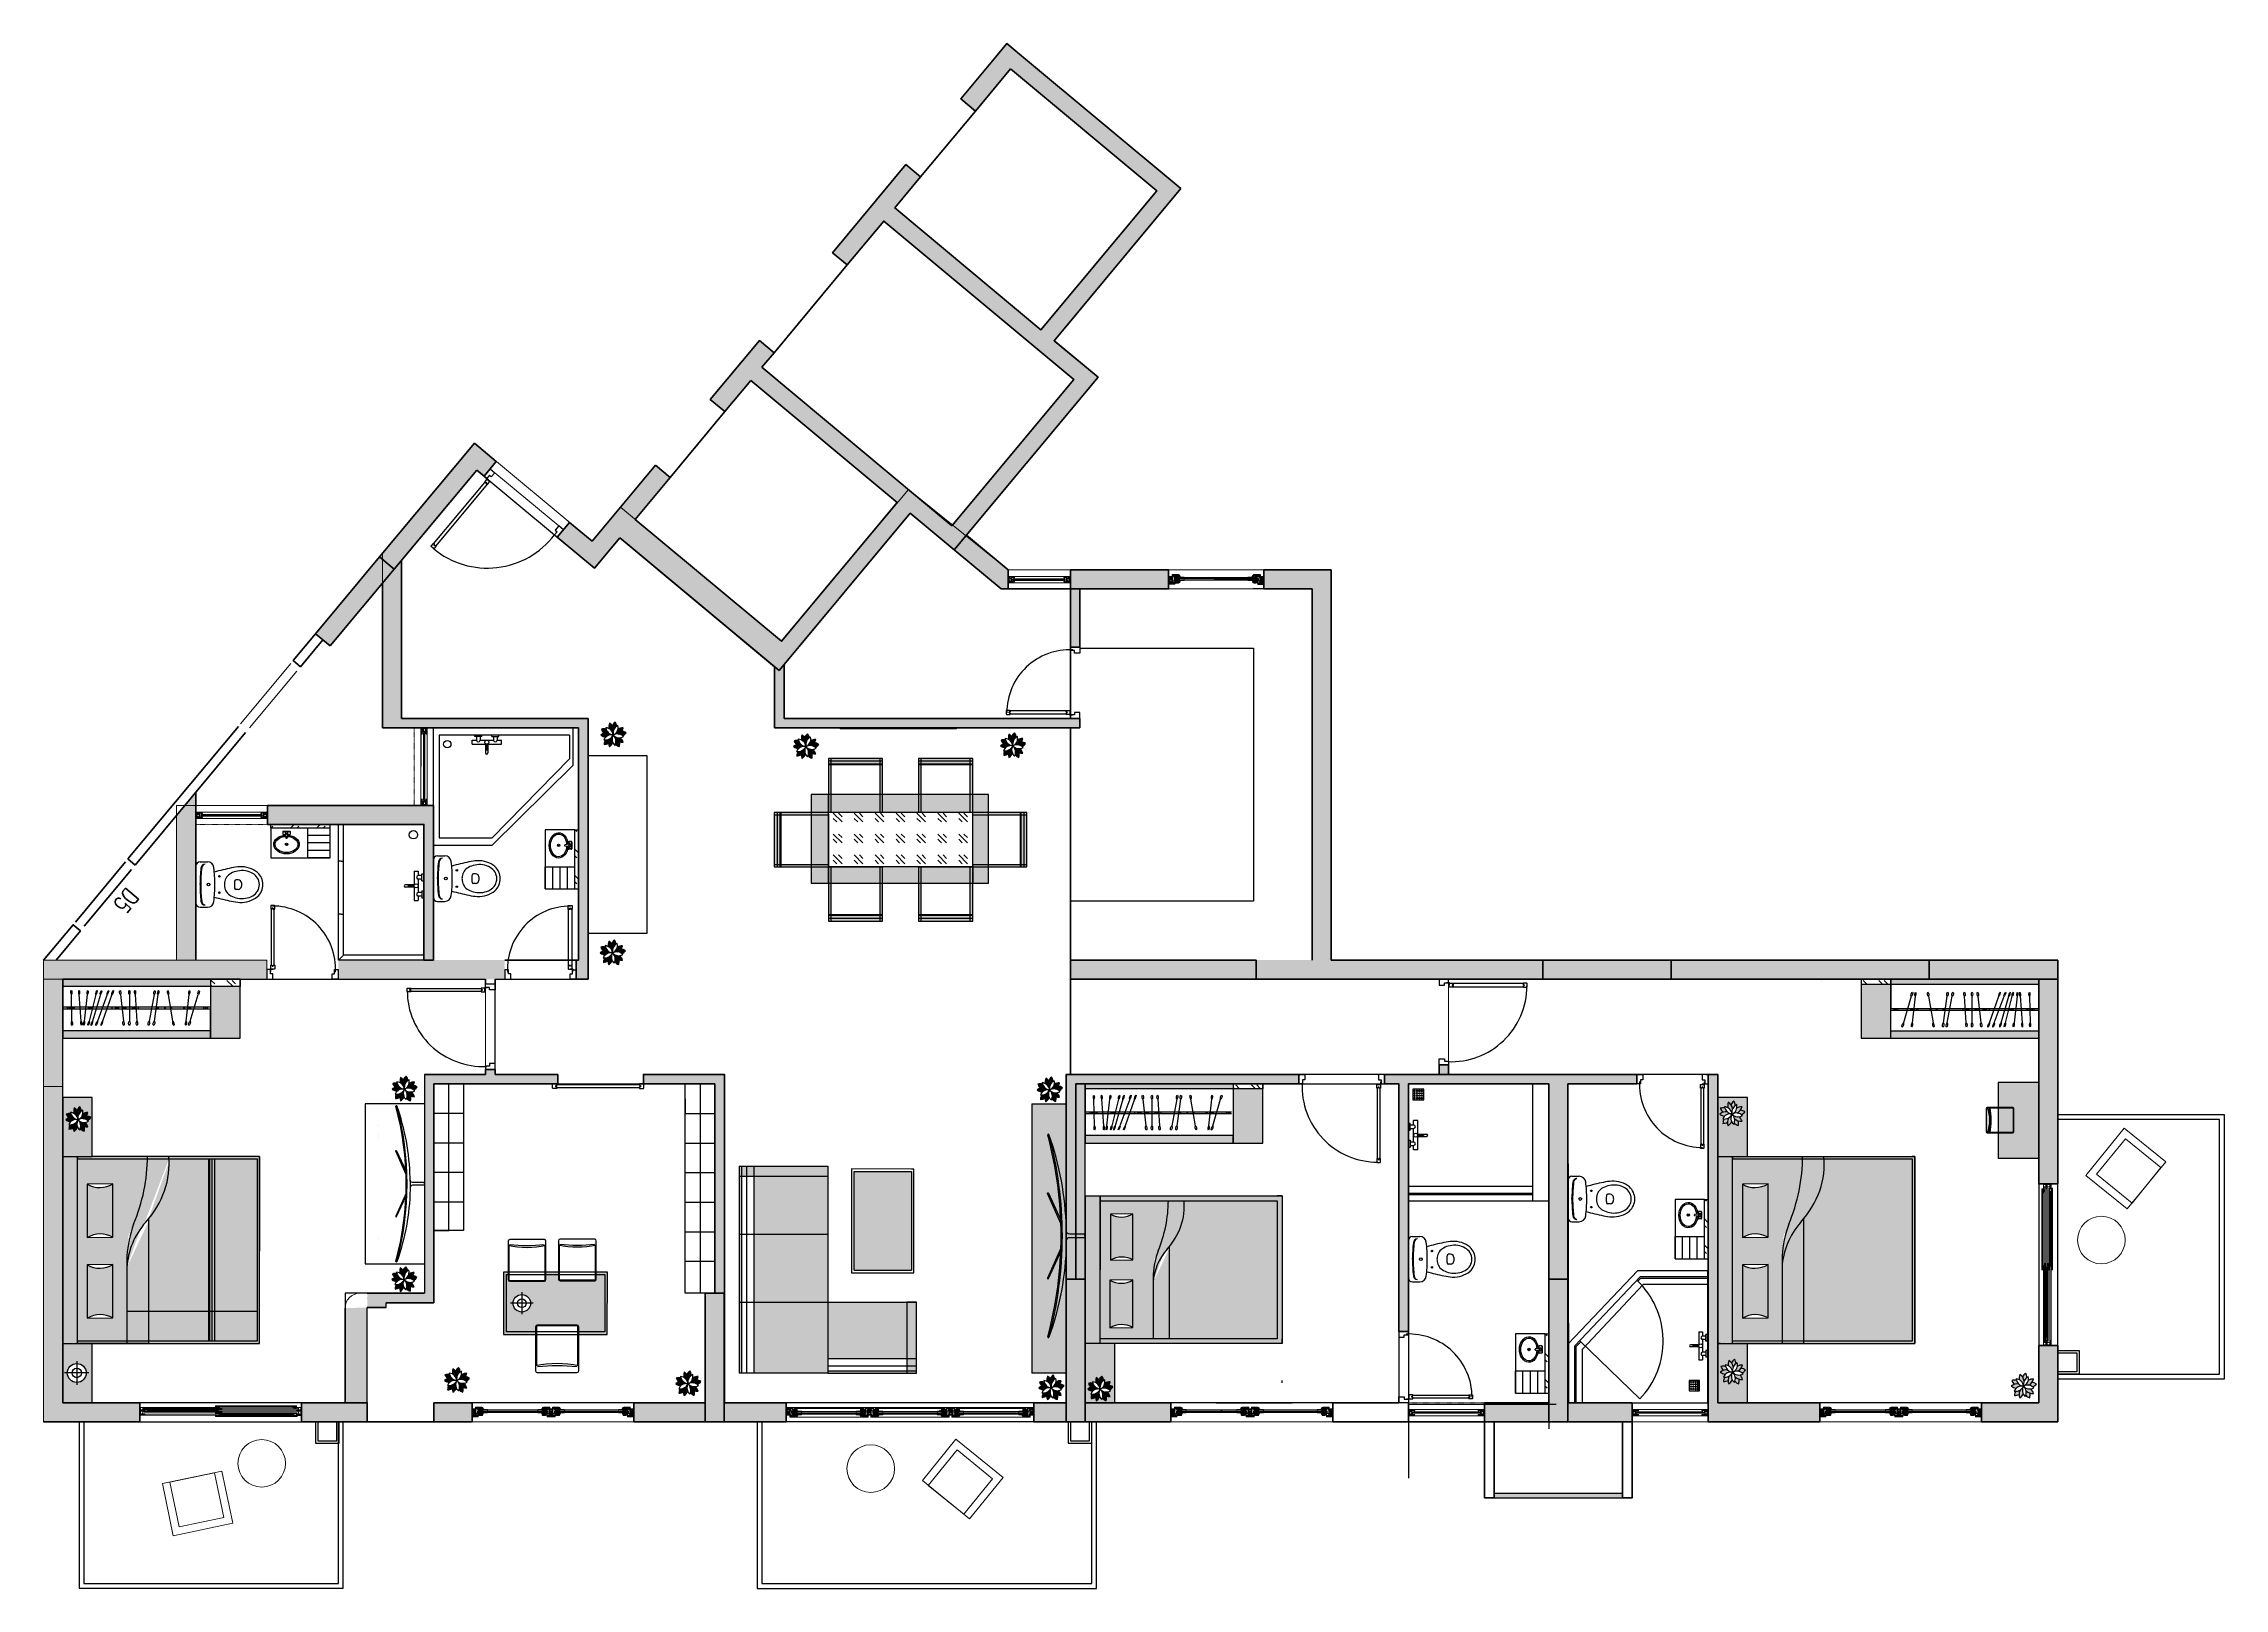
# Model space of a CAD drawing. Header units: millimetres. Extents: x 2258 to 5600, y 711 to 2563.
# Drawn here: x 2398 to 3283, y 1936 to 2563 of the extents above; entities that cross this region are included whole.
import ezdxf

# ---------------------------------------------------------------- set-up
doc = ezdxf.new("R2010")
doc.units = ezdxf.units.MM
doc.linetypes.add('HIDDENX2', pattern=[0.75, 0.5, -0.25])
doc.layers.add('cad-block.com', color=250, linetype='Continuous')
doc.layers.add('PQI-A-SHAFT-NAME', color=141, linetype='Continuous')
for name, color, linetype, lineweight in [('FP_A_DOOR_WIN', 140, 'Continuous', 18), ('HAT', 8, 'Continuous', 18), ('PQI-A-DOOR', 51, 'Continuous', 18), ('PQI-A-FLOR', 21, 'Continuous', 30), ('PQI-A-HIDN', 31, 'HIDDENX2', 9), ('PQI-A-IN-ELEV', 245, 'Continuous', 9), ('PQI-A-IN-ELEV-LGHT', 201, 'Continuous', 5), ('PQI-A-IN-ELEV-PTRN', 249, 'Continuous', 0), ('PQI-A-IN-FURN', 39, 'Continuous', 13), ('PQI-A-IN-FURN-KIT', 37, 'Continuous', 13), ('PQI-A-WALL', 30, 'Continuous', 50), ('PQI-A-WIN', 140, 'Continuous', 13), ('PQI-ST-COLM', 34, 'Continuous', 40), ('WAL', 7, 'Continuous', 30)]:
    doc.layers.add(name, color=color, linetype=linetype, lineweight=lineweight)
doc.styles.add('PQI_Duct', font='romand.shx', dxfattribs={"width": 0.75})
doc.styles.get("Standard").update_dxf_attribs({"font": 'arial.ttf'})
doc.linetypes.add('ZIGZAG', pattern='A,0.00254,-5.08,[131,ltypeshp.shx,S=5.08,R=0,X=-5.08,Y=0],-10.16,[131,ltypeshp.shx,S=5.08,R=180,X=5.08,Y=0],-5.08', length=20.32254)
doc.dimstyles.new('SCHUECO', dxfattribs={"dimtxt": 4, "dimasz": 3, "dimexe": 0.18, "dimexo": 0.0625, "dimgap": 2, "dimtad": 0, "dimdec": 0, "dimzin": 0, "dimdsep": 46, "dimtxsty": 'Standard', "dimcen": 0.09, "dimadec": 0, "dimazin": 0, "dimtfac": 1, "dimtdec": 0, "dimtofl": 0, "dimtmove": 0, "dimatfit": 3, "dimfxl": 1, "dimtolj": 1, "dimtzin": 0, "dimarcsym": 0})
pattern_1 = [(45, (-2185.1666, 833.4856), (-2.694077, 2.694077), []), (45, (-2184.2686, 833.4856), (-2.694077, 2.694077), []), (45, (-2183.3706, 833.4856), (-2.694077, 2.694077), []), (45, (-2182.4726, 833.4856), (-2.694077, 2.694077), [])]
pattern_2 = [(45, (96.3329, -202.4815), (0.3535534, -0.3535534), [0.05, -0.3])]
pattern_3 = [(45, (96.3329, -202.4815), (1.122532, -1.122532), []), (315, (96.3329, -202.4815), (-1.122532, -1.122532), [])]
pattern_4 = [(135, (93.0818, 43.6142), (1.4142, 1.4142), []), (45, (93.0818, 43.6142), (1.4142, -1.4142), [])]
pattern_5 = [(45, (-0.0139, -1.5056), (-1.4142, 1.4142), []), (135, (-0.0139, -1.5056), (-1.4142, -1.4142), [])]
pattern_6 = [(135, (-4.5994, -2.0003), (1.41421, 1.41421), []), (45, (-4.5994, -2.0003), (1.41421, -1.41421), [])]
pattern_7 = [(45, (-3080.181, 937.4857), (-2.694077, 2.694077), []), (45, (-3079.283, 937.4857), (-2.694077, 2.694077), []), (45, (-3078.385, 937.4857), (-2.694077, 2.694077), []), (45, (-3077.487, 937.4857), (-2.694077, 2.694077), [])]
pattern_8 = [(45, (-2228.7144, 937.4857), (-2.694077, 2.694077), []), (45, (-2227.8164, 937.4857), (-2.694077, 2.694077), []), (45, (-2226.9184, 937.4857), (-2.694077, 2.694077), []), (45, (-2226.0203, 937.4857), (-2.694077, 2.694077), [])]
pattern_9 = [(315, (2327.322, 1650.85), (-2e-15, -10.6066), [6.25, -8.75]), (315, (2327.322, 1648.198), (-2e-15, -10.6066), [2.5, -12.5]), (315, (2329.974, 1650.85), (-2e-15, -10.6066), [2.5, -12.5])]

# ---------------------------------------------------------------- blocks, each defined once
blk = doc.blocks.new('ee')
at = {"ltscale": 0.25}
for points in [[(6148908, -3367591), (6148589, -3368214), (6149301, -3368578), (6149620, -3367955)], [(6148997, -3367636), (6148724, -3368170), (6149258, -3368444), (6149531, -3367910)], [(6148724, -3368170), (6148997, -3367636), (6149531, -3367910), (6149258, -3368444)]]:
    blk.add_lwpolyline(points, close=True, dxfattribs=at)
blk = doc.blocks.new('*X33')
for p, q in [((10, 19), (11, 19)), ((11, 17), (13, 19)), ((12, 17), (14, 19)), ((13, 17), (15, 19)), ((14, 17), (16, 19)), ((17, 17), (19, 19)), ((18, 17), (20, 19)), ((19, 17), (21, 19)), ((20, 17), (22, 19)), ((22, 17), (24, 19)), ((23, 17), (25, 19)), ((24, 17), (26, 19)), ((25, 17), (27, 19)), ((28, 17), (30, 19)), ((29, 17), (31, 19)), ((29, 17), (31, 19)), ((30, 17), (32, 19)), ((33, 17), (35, 19)), ((34, 17), (35, 19)), ((35, 17), (35, 18))]:
    blk.add_line(p, q)
blk = doc.blocks.new('*X34')
for p, q in [((10, 69), (12, 71)), ((10, 70), (12, 71)), ((11, 69), (13, 71)), ((12, 69), (14, 71)), ((15, 69), (17, 71)), ((16, 69), (18, 71)), ((17, 69), (19, 71)), ((18, 69), (20, 71)), ((20, 69), (22, 71)), ((21, 69), (23, 71)), ((22, 69), (24, 71)), ((23, 69), (25, 71)), ((26, 69), (28, 71)), ((27, 69), (29, 71)), ((28, 69), (30, 71)), ((28, 69), (30, 71)), ((31, 69), (33, 71)), ((32, 69), (34, 71)), ((33, 69), (35, 71)), ((34, 69), (35, 71))]:
    blk.add_line(p, q)
blk = doc.blocks.new('*X35')
for p, q in [((0, 57), (6, 63)), ((0, 61), (2, 63)), ((7, 54), (0, 61)), ((0, 54), (7, 61)), ((0, 51), (7, 58)), ((7, 50), (0, 57)), ((7, 47), (0, 54)), ((0, 47), (7, 54)), ((7, 44), (0, 51)), ((0, 44), (7, 51)), ((7, 40), (0, 47)), ((0, 40), (7, 47)), ((7, 37), (0, 44)), ((0, 37), (7, 44)), ((0, 34), (7, 41)), ((7, 33), (0, 40)), ((6, 31), (0, 37)), ((3, 31), (0, 34)), ((7, 57), (1, 63)), ((1, 31), (7, 37)), ((7, 60), (4, 63)), ((4, 31), (7, 34))]:
    blk.add_line(p, q)
blk = doc.blocks.new('BASEPOINT')
for q in [(0, 3), (3, 0)]:
    blk.add_line((0, 0), q)
blk.add_text('Basepoint', height=0.6).set_placement((0, 1))
blk = doc.blocks.new('PRJ_INSERT_105_59361299829', base_point=(370, 297))
h = blk.add_hatch()
h.set_pattern_fill('ANSI37', color=256, scale=0.5, style=0)
h.set_pattern_definition(pattern_3)
edge = h.paths.add_edge_path()
edge.add_arc((364, 297), 0.5, 120.8947, 276.9883)
edge.add_line((364, 297), (366, 297))
edge.add_line((366, 297), (366, 297))
edge.add_line((366, 297), (366, 296))
edge.add_line((366, 296), (366, 295))
edge.add_line((366, 295), (365, 295))
edge.add_line((365, 295), (365, 295))
edge.add_line((365, 295), (365, 295))
edge.add_line((365, 295), (365, 295))
edge.add_line((365, 295), (367, 293))
edge.add_line((367, 293), (369, 293))
edge.add_line((369, 293), (371, 295))
edge.add_line((371, 295), (371, 295))
edge.add_line((371, 295), (371, 295))
edge.add_line((371, 295), (370, 295))
edge.add_line((370, 295), (370, 296))
edge.add_line((370, 296), (370, 297))
edge.add_line((370, 297), (370, 297))
edge.add_line((370, 297), (372, 297))
edge.add_arc((372, 297), 0.5, 263.0117, 406.2845)
edge.add_line((372, 298), (371, 299))
edge.add_line((371, 299), (370, 304))
edge.add_line((370, 304), (368, 304))
edge.add_line((368, 304), (369, 299))
edge.add_arc((368, 299), 0.5, 270, 364.9894, ccw=False)
edge.add_line((368, 299), (365, 299))
edge.add_line((365, 299), (365, 299))
edge.add_line((365, 299), (364, 298))
h.paths.add_polyline_path([(369, 297), (369, 297), (369, 297), (367, 297), (367, 297), (367, 295), (367, 294), (368, 293), (368, 293), (369, 294), (369, 295)], flags=16)
h = blk.add_hatch()
h.set_pattern_fill('ACAD_ISO07W100', color=256, scale=0.1, angle=45, style=0)
h.set_pattern_definition(pattern_2)
h.paths.add_polyline_path([(370, 307), (370, 307), (371, 307), (372, 306), (373, 306), (373, 306), (372, 309), (372, 309), (372, 309), (372, 309), (372, 310), (372, 309), (370, 311), (370, 311), (370, 311), (370, 310), (370, 309), (370, 309), (370, 308)], flags=16)
h.paths.add_polyline_path([(371, 306), (370, 306), (370, 305), (370, 304), (368, 304), (369, 311), (369, 312), (371, 313), (371, 313), (371, 313), (371, 313), (371, 312), (371, 312), (372, 310), (373, 309), (374, 306), (373, 305), (372, 305), (371, 306)])
blk.add_lwpolyline([(364, 298, 0.81046), (364, 297), (366, 297), (366, 297), (366, 296), (366, 295), (365, 295), (365, 295), (365, 295), (365, 295), (367, 293), (369, 293), (371, 295), (371, 295), (371, 295), (370, 295), (370, 296), (370, 297), (370, 297), (372, 297, 0.721706), (372, 298), (371, 299), (370, 304), (368, 304), (369, 299, -0.439955), (368, 299), (365, 299), (365, 299)], format="xyb", close=True)
for points in [[(369, 297), (369, 297), (369, 297), (367, 297), (367, 297), (367, 295), (367, 294), (368, 293), (368, 293), (369, 294), (369, 295)], [(371, 306), (370, 306), (370, 305), (370, 304), (368, 304), (369, 311), (369, 312), (371, 313), (371, 313), (371, 313), (371, 313), (371, 312), (371, 312), (372, 310), (373, 309), (374, 306), (373, 305), (372, 305), (371, 306)], [(370, 307), (370, 307), (371, 307), (372, 306), (373, 306), (373, 306), (372, 309), (372, 309), (372, 309), (372, 309), (372, 310), (372, 309), (370, 311), (370, 311), (370, 311), (370, 310), (370, 309), (370, 309), (370, 308)]]:
    blk.add_lwpolyline(points, close=True)
blk.add_blockref('BASEPOINT', (370, 297))
blk = doc.blocks.new('244234EZ')
h = blk.add_hatch()
h.set_pattern_fill('NETZ', color=256, angle=45, style=0)
h.set_pattern_definition([(45, (0.0102, -1.4981), (-0.70711, 0.70711), []), (135, (0.0102, -1.4981), (-0.70711, -0.70711), [])])
h.paths.add_polyline_path([(4, 1, -0.048353), (4, 4, 0.331921), (4, 5, 0.161435), (3, 5), (-1, 5, 0.831543), (-1, 4), (0, 3, -1.190626), (1, 3), (0, 3, 0.129694), (-1, 3), (-1, 2, -0.601488), (-2, 2, 0.254499), (-2, 2), (-4, 2, 0.198909), (-4, 2), (-5, 1, 0.198912), (-5, 1), (-5, 1)])
h.paths.add_polyline_path([(0, 2, -0.917629), (0, 2), (2, 2, 0.733238), (2, 3), (0, 4, -1), (0, 4), (3, 4, -0.134065), (3, 4), (3, 4, -0.355746), (4, 4), (3, 2, -0.335324), (2, 2)], flags=16)
h = blk.add_hatch()
h.set_pattern_fill('NETZ', color=256, scale=2, angle=45, style=0)
h.set_pattern_definition([(45, (0.0102, -1.498), (-1.4142, 1.4142), []), (135, (0.0102, -1.498), (-1.4142, -1.4142), [])])
h.paths.add_polyline_path([(-5, 1), (-5, 0, 0.414214), (-5, 0), (-5, 0), (-4, 0, -0.16568), (-4, 0), (-4, 0, -0.375721), (-3, 0), (-3, -1, -0.27755), (-4, -2), (-4, -2, 0.528209), (-4, -2), (-2, -4, 0.363958), (-1, -4), (1, -2, 0.531978), (1, -2), (0, -2, -0.27755), (0, -1), (0, 0, -0.453753), (0, 0), (1, 0), (1, 0), (4, 0, 0.422763), (4, 0, -0.006466), (4, 1)])
h.paths.add_polyline_path([(-1, 0), (-1, -2, -0.221711), (-1, -3), (-1, -3, -0.363936), (-2, -3), (-3, -3, -0.221711), (-3, -2), (-3, 0, -0.414214), (-3, 0), (-1, 0, -0.414436)], flags=16)
blk.add_line((4, 1), (-5, 1))
for points in [[(1, -2), (0, -2, -0.27755), (0, -1), (0, 0, -0.453753), (0, 0), (1, 0), (1, 0), (4, 0, 0.422763), (4, 0, -0.054836), (4, 4, 0.331921), (4, 5, 0.161435), (3, 5), (-1, 5, 0.831541), (-1, 4), (0, 3, -1.190626), (1, 3), (0, 3, 0.129694), (-1, 3), (-1, 2, -0.601488), (-2, 2, 0.254499), (-2, 2), (-4, 2, 0.198909), (-4, 2), (-5, 1, 0.198912), (-5, 1), (-5, 0, 0.414214), (-5, 0), (-5, 0), (-4, 0, -0.16568), (-4, 0), (-4, 0, -0.375721), (-3, 0), (-3, -1, -0.27755), (-4, -2), (-4, -2, 0.531978), (-4, -2), (-2, -4, 0.363946), (-1, -4), (1, -2, 0.531978)], [(-3, -3), (-2, -3, 0.363955), (-1, -3), (-1, -3, 0.221711), (-1, -2), (-1, 0, 0.413991), (-1, 0), (-3, 0, 0.414157), (-3, 0), (-3, -2, 0.221711)], [(0, 4, 1), (0, 4), (2, 3, -0.733238), (2, 2), (0, 2, 0.917629), (0, 2), (2, 2, 0.335324), (3, 2), (4, 4, 0.355746), (3, 4), (3, 4, 0.134065), (3, 4)]]:
    blk.add_lwpolyline(points, format="xyb", close=True)
blk.add_blockref('BASEPOINT', (0, 0))
blk = doc.blocks.new('*D8')
at = {"transparency": 16777216}
for p, q in [((-12, 5), (-12, 8)), ((-4, 2), (-12, 2)), ((-5, 0), (-12, 0)), ((-12, -3), (-12, -6))]:
    blk.add_line(p, q, dxfattribs=at)
for p in [(-12, 0), (-5, 0), (-4, 2)]:
    blk.add_point(p, dxfattribs=at)
for points in [[(-12, 5), (-11, 5), (-12, 2)], [(-12, -3), (-11, -3), (-12, 0)]]:
    blk.add_solid(points, dxfattribs=at)
at = {"transparency": 16777216, "insert": (-12, -9), "char_height": 4, "attachment_point": 5, "rotation": 90}
blk.add_mtext('\\A1;2', dxfattribs=at)
blk = doc.blocks.new('*D9')
at = {"transparency": 16777216}
for p, q in [((3, 5), (13, 5)), ((4, 0), (13, 0)), ((13, 8), (13, 11)), ((13, -3), (13, -6))]:
    blk.add_line(p, q, dxfattribs=at)
for p in [(3, 5), (4, 0), (13, 0)]:
    blk.add_point(p, dxfattribs=at)
for points in [[(12, 8), (13, 8), (13, 5)], [(12, -3), (13, -3), (13, 0)]]:
    blk.add_solid(points, dxfattribs=at)
at = {"transparency": 16777216, "insert": (13, -9), "char_height": 4, "attachment_point": 5, "rotation": 90}
blk.add_mtext('\\A1;5', dxfattribs=at)
blk = doc.blocks.new('*X36')
for p, q in [((31, -73), (32, -72)), ((33, -74), (35, -72)), ((34, -74), (36, -72)), ((34, -74), (36, -72)), ((35, -74), (37, -72)), ((38, -74), (40, -72)), ((39, -74), (41, -72)), ((40, -74), (42, -72)), ((41, -74), (43, -72)), ((43, -74), (45, -72)), ((44, -74), (46, -72)), ((45, -74), (47, -72)), ((46, -74), (48, -72)), ((49, -74), (51, -72)), ((50, -74), (52, -72)), ((51, -74), (53, -72)), ((52, -74), (54, -72)), ((54, -74), (56, -72)), ((55, -74), (56, -73)), ((56, -74), (56, -74))]:
    blk.add_line(p, q)
blk = doc.blocks.new('*X37')
for p, q in [((23, -13), (25, -12)), ((24, -14), (26, -12)), ((25, -14), (27, -12)), ((26, -14), (28, -12)), ((28, -14), (30, -12)), ((29, -14), (31, -12)), ((30, -14), (32, -12)), ((31, -14), (33, -12)), ((34, -14), (36, -12)), ((35, -14), (37, -12)), ((36, -14), (38, -12)), ((36, -14), (38, -12)), ((39, -14), (41, -12)), ((40, -14), (42, -12)), ((41, -14), (43, -12)), ((42, -14), (44, -12)), ((45, -14), (47, -12)), ((45, -14), (47, -12)), ((46, -14), (48, -12)), ((47, -14), (48, -12))]:
    blk.add_line(p, q)
blk = doc.blocks.new('*X38')
for p, q in [((55, -31), (61, -25)), ((55, -28), (57, -25)), ((55, -34), (64, -26)), ((65, -37), (55, -27)), ((55, -38), (65, -28)), ((65, -40), (55, -30)), ((55, -41), (65, -31)), ((65, -43), (55, -33)), ((55, -45), (65, -35)), ((65, -47), (55, -37)), ((55, -48), (65, -38)), ((65, -50), (55, -40)), ((55, -51), (65, -41)), ((65, -54), (55, -44)), ((55, -55), (65, -45)), ((65, -57), (55, -47)), ((62, -58), (55, -50)), ((59, -58), (55, -54)), ((56, -57), (65, -48)), ((65, -33), (57, -25)), ((59, -58), (65, -51)), ((65, -30), (60, -25)), ((62, -58), (65, -55)), ((65, -27), (65, -26))]:
    blk.add_line(p, q)
blk = doc.blocks.new('*D11')
at = {"transparency": 16777216}
for p, q in [((95, 50), (102, 50)), ((100, 45), (102, 45)), ((102, 53), (102, 56)), ((102, 42), (102, 39))]:
    blk.add_line(p, q, dxfattribs=at)
for p in [(95, 50), (100, 45), (102, 50)]:
    blk.add_point(p, dxfattribs=at)
for points in [[(101, 53), (102, 53), (102, 50)], [(101, 42), (102, 42), (102, 45)]]:
    blk.add_solid(points, dxfattribs=at)
at = {"transparency": 16777216, "insert": (102, 59), "char_height": 2, "attachment_point": 5, "rotation": 90}
blk.add_mtext('\\A1;5', dxfattribs=at)
blk = doc.blocks.new('BASIS')
for q in [(0, 3), (3, 0)]:
    blk.add_line((0, 0), q)
blk.add_text('BASIS', height=0.6).set_placement((0, 1))
blk = doc.blocks.new('GLASDATABASE7')
for p, q in [((1, 0), (-37, -5)), ((1, -5), (-37, 0)), ((-35, 0), (-35, 60)), ((-34, 0), (-34, 60)), ((-33, 0), (-33, 60)), ((-19, 0), (-19, 60)), ((-18, 0), (-18, 60)), ((-17, 0), (-17, 60)), ((-3, 0), (-3, 60)), ((-2, 0), (-2, 60)), ((-1, 0), (-1, 60))]:
    blk.add_line(p, q)
for points in [[(1, 0), (1, -5), (-37, -5), (-37, 0)], [(-32, 0), (-32, 60), (-36, 60), (-36, 0)], [(-32, 13), (-26, 13), (-26, 13), (-26, 13), (-20, 13), (-20, 60), (-32, 60)], [(-20, 6), (-23, 3), (-29, 3), (-32, 6), (-32, 0), (-20, 0)], [(-21, 12), (-21, 7), (-23, 5), (-29, 5), (-31, 7), (-31, 12)], [(-16, 0), (-16, 60), (-20, 60), (-20, 0)], [(-16, 13), (-10, 13), (-10, 13), (-10, 13), (-4, 13), (-4, 60), (-16, 60)], [(-4, 6), (-7, 3), (-13, 3), (-16, 6), (-16, 0), (-4, 0)], [(-5, 12), (-5, 7), (-7, 5), (-13, 5), (-15, 7), (-15, 12)], [(0, 0), (0, 60), (-4, 60), (-4, 0)], [(0, 0), (0, 0)], [(0, 0), (0, 0)]]:
    blk.add_lwpolyline(points, close=True)
blk.add_blockref('BASIS', (5, -10))
blk = doc.blocks.new('*D14')
at = {"transparency": 16777216}
for p, q in [((-8, 8), (-8, 11)), ((0, 5), (-8, 5)), ((-6, 0), (-8, 0)), ((-8, -3), (-8, -6))]:
    blk.add_line(p, q, dxfattribs=at)
for p in [(0, 5), (-8, 0), (-6, 0)]:
    blk.add_point(p, dxfattribs=at)
for points in [[(-8, 8), (-7, 8), (-8, 5)], [(-8, -3), (-7, -3), (-8, 0)]]:
    blk.add_solid(points, dxfattribs=at)
at = {"transparency": 16777216, "insert": (-8, -9), "char_height": 2, "attachment_point": 5, "rotation": 90}
blk.add_mtext('\\A1;5', dxfattribs=at)
blk = doc.blocks.new('PRJ_INSERT_100_59361299862', base_point=(0, 0))
h = blk.add_hatch()
h.set_pattern_fill('NETZ', color=256, scale=2, angle=-135, style=0)
h.set_pattern_definition(pattern_6)
edge = h.paths.add_edge_path()
edge.add_arc((-25, 25), 0.701, 21.5118, 179.958)
edge.add_line((-26, 25), (-26, 25))
edge.add_arc((-23, 25), 3.01, 180.0616, 218.4438)
edge.add_line((-25, 23), (-23, 20))
edge.add_arc((-25, 18), 3, 0, 39.0439, ccw=False)
edge.add_line((-22, 18), (-22, 23))
edge.add_arc((-22, 23), 0.197, 73.5386, 180.2871, ccw=False)
edge.add_arc((-21, 27), 4.17, 201.7355, 256.5369, ccw=False)
h = blk.add_hatch()
h.set_pattern_fill('NETZ', color=256, scale=2, angle=-135, style=0)
h.set_pattern_definition(pattern_6)
edge = h.paths.add_edge_path()
edge.add_arc((-25, 16), 0.7, 57.9863, 211.9211, ccw=False)
edge.add_arc((-19, 22), 8, 225.5218, 250.4567)
edge.add_line((-22, 15), (-22, 12))
edge.add_arc((-17, 21), 10.3, 212.7228, 242.2922, ccw=False)
for points in [[(-25, 26, 0.827612), (-26, 25), (-26, 25, 0.169058), (-25, 23), (-23, 20, -0.172029), (-22, 18), (-22, 23, -0.502666), (-22, 23, -0.243781)], [(-26, 16, -0.794971), (-25, 17, 0.10923), (-22, 15), (-22, 12, -0.129742)], [(-3, 0), (-1, 0), (-1, 1, 0.414214), (0, 2), (0, 7, 0.27545), (-13, 21), (-13, 21), (-22, 23, 0.490874), (-22, 23), (-22, 8, 0.413429), (-21, 8), (-16, 8, -0.414072), (-13, 5), (-13, 0, 0.414542), (-13, 0), (-9, 0), (-9, 0), (-8, 0, -0.339454), (-7, 0), (-7, -1, -0.212557), (-7, -3), (-8, -4, -0.253968), (-9, -5), (-9, -5, 1), (-9, -7), (-8, -7, 0.253968), (-7, -6), (-5, -2), (-5, 0, -0.493145), (-5, 0), (-3, 0)], [(-11, 4), (-12, 5), (-12, 5, 0.414381), (-16, 10), (-20, 10, -0.414219), (-20, 10), (-20, 20, -0.493144), (-20, 21), (-14, 19, -0.280669), (-2, 7), (-2, 3, -0.41418), (-2, 2), (-10, 2), (-10, 2), (-11, 2, -0.414237), (-12, 2), (-12, 4)]]:
    blk.add_lwpolyline(points, format="xyb", close=True)
blk.add_blockref('BASEPOINT', (0, 0))
blk = doc.blocks.new('*X45')
for p, q in [((10, 19), (11, 19)), ((11, 17), (13, 19)), ((12, 17), (14, 19)), ((13, 17), (15, 19)), ((14, 17), (16, 19)), ((17, 17), (19, 19)), ((18, 17), (20, 19)), ((19, 17), (21, 19)), ((20, 17), (22, 19)), ((22, 17), (24, 19)), ((23, 17), (25, 19)), ((24, 17), (26, 19)), ((25, 17), (27, 19)), ((28, 17), (30, 19)), ((29, 17), (31, 19)), ((29, 17), (31, 19)), ((30, 17), (32, 19)), ((33, 17), (35, 19)), ((34, 17), (35, 19)), ((35, 17), (35, 18))]:
    blk.add_line(p, q)
blk = doc.blocks.new('*X46')
for p, q in [((10, 69), (12, 71)), ((10, 70), (12, 71)), ((11, 69), (13, 71)), ((12, 69), (14, 71)), ((15, 69), (17, 71)), ((16, 69), (18, 71)), ((17, 69), (19, 71)), ((18, 69), (20, 71)), ((20, 69), (22, 71)), ((21, 69), (23, 71)), ((22, 69), (24, 71)), ((23, 69), (25, 71)), ((26, 69), (28, 71)), ((27, 69), (29, 71)), ((28, 69), (30, 71)), ((28, 69), (30, 71)), ((31, 69), (33, 71)), ((32, 69), (34, 71)), ((33, 69), (35, 71)), ((34, 69), (35, 71))]:
    blk.add_line(p, q)
blk = doc.blocks.new('*X47')
for p, q in [((0, 57), (6, 63)), ((0, 61), (2, 63)), ((7, 54), (0, 61)), ((0, 54), (7, 61)), ((0, 51), (7, 58)), ((7, 50), (0, 57)), ((7, 47), (0, 54)), ((0, 47), (7, 54)), ((7, 44), (0, 51)), ((0, 44), (7, 51)), ((7, 40), (0, 47)), ((0, 40), (7, 47)), ((7, 37), (0, 44)), ((0, 37), (7, 44)), ((0, 34), (7, 41)), ((7, 33), (0, 40)), ((6, 31), (0, 37)), ((3, 31), (0, 34)), ((7, 57), (1, 63)), ((1, 31), (7, 37)), ((7, 60), (4, 63)), ((4, 31), (7, 34))]:
    blk.add_line(p, q)
blk = doc.blocks.new('PRJ_INSERT_55_593613279781', base_point=(370, 297))
blk.add_lwpolyline([(364, 298, 0.81046), (364, 297), (366, 297), (366, 297), (366, 296), (366, 295), (365, 295), (365, 295), (365, 295), (365, 295), (367, 293), (369, 293), (371, 295), (371, 295), (371, 295), (370, 295), (370, 296), (370, 297), (370, 297), (372, 297, 0.721706), (372, 298), (371, 299), (370, 304), (368, 304), (369, 299, -0.439955), (368, 299), (365, 299), (365, 299)], format="xyb", close=True)
for points in [[(369, 297), (369, 297), (369, 297), (367, 297), (367, 297), (367, 295), (367, 294), (368, 293), (368, 293), (369, 294), (369, 295)], [(371, 306), (370, 306), (370, 305), (370, 304), (368, 304), (369, 311), (369, 312), (371, 313), (371, 313), (371, 313), (371, 313), (371, 312), (371, 312), (372, 310), (373, 309), (374, 306), (373, 305), (372, 305), (371, 306)], [(370, 307), (370, 307), (371, 307), (372, 306), (373, 306), (373, 306), (372, 309), (372, 309), (372, 309), (372, 309), (372, 310), (372, 309), (370, 311), (370, 311), (370, 311), (370, 310), (370, 309), (370, 309), (370, 308)]]:
    blk.add_lwpolyline(points, close=True)
blk = doc.blocks.new('PRJ_INSERT_54_593613279164', base_point=(0, 0))
blk.add_line((4, 1), (-5, 1))
for points in [[(1, -2), (0, -2, -0.27755), (0, -1), (0, 0, -0.453753), (0, 0), (1, 0), (1, 0), (4, 0, 0.422763), (4, 0, -0.054836), (4, 4, 0.331921), (4, 5, 0.161435), (3, 5), (-1, 5, 0.831541), (-1, 4), (0, 3, -1.190626), (1, 3), (0, 3, 0.129694), (-1, 3), (-1, 2, -0.601488), (-2, 2, 0.254499), (-2, 2), (-4, 2, 0.198909), (-4, 2), (-5, 1, 0.198912), (-5, 1), (-5, 0, 0.414214), (-5, 0), (-5, 0), (-4, 0, -0.16568), (-4, 0), (-4, 0, -0.375721), (-3, 0), (-3, -1, -0.27755), (-4, -2), (-4, -2, 0.531978), (-4, -2), (-2, -4, 0.363946), (-1, -4), (1, -2, 0.531978)], [(-3, -3), (-2, -3, 0.363955), (-1, -3), (-1, -3, 0.221711), (-1, -2), (-1, 0, 0.413991), (-1, 0), (-3, 0, 0.414157), (-3, 0), (-3, -2, 0.221711)], [(0, 4, 1), (0, 4), (2, 3, -0.733238), (2, 2), (0, 2, 0.917629), (0, 2), (2, 2, 0.335324), (3, 2), (4, 4, 0.355746), (3, 4), (3, 4, 0.134065), (3, 4)]]:
    blk.add_lwpolyline(points, format="xyb", close=True)
blk = doc.blocks.new('*X48')
for p, q in [((31, -73), (32, -72)), ((33, -74), (35, -72)), ((34, -74), (36, -72)), ((34, -74), (36, -72)), ((35, -74), (37, -72)), ((38, -74), (40, -72)), ((39, -74), (41, -72)), ((40, -74), (42, -72)), ((41, -74), (43, -72)), ((43, -74), (45, -72)), ((44, -74), (46, -72)), ((45, -74), (47, -72)), ((46, -74), (48, -72)), ((49, -74), (51, -72)), ((50, -74), (52, -72)), ((51, -74), (53, -72)), ((52, -74), (54, -72)), ((54, -74), (56, -72)), ((55, -74), (56, -73)), ((56, -74), (56, -74))]:
    blk.add_line(p, q)
blk = doc.blocks.new('*X49')
for p, q in [((23, -13), (25, -12)), ((24, -14), (26, -12)), ((25, -14), (27, -12)), ((26, -14), (28, -12)), ((28, -14), (30, -12)), ((29, -14), (31, -12)), ((30, -14), (32, -12)), ((31, -14), (33, -12)), ((34, -14), (36, -12)), ((35, -14), (37, -12)), ((36, -14), (38, -12)), ((36, -14), (38, -12)), ((39, -14), (41, -12)), ((40, -14), (42, -12)), ((41, -14), (43, -12)), ((42, -14), (44, -12)), ((45, -14), (47, -12)), ((45, -14), (47, -12)), ((46, -14), (48, -12)), ((47, -14), (48, -12))]:
    blk.add_line(p, q)
blk = doc.blocks.new('*X50')
for p, q in [((55, -31), (61, -25)), ((55, -28), (57, -25)), ((55, -34), (64, -26)), ((65, -37), (55, -27)), ((55, -38), (65, -28)), ((65, -40), (55, -30)), ((55, -41), (65, -31)), ((65, -43), (55, -33)), ((55, -45), (65, -35)), ((65, -47), (55, -37)), ((55, -48), (65, -38)), ((65, -50), (55, -40)), ((55, -51), (65, -41)), ((65, -54), (55, -44)), ((55, -55), (65, -45)), ((65, -57), (55, -47)), ((62, -58), (55, -50)), ((59, -58), (55, -54)), ((56, -57), (65, -48)), ((65, -33), (57, -25)), ((59, -58), (65, -51)), ((65, -30), (60, -25)), ((62, -58), (65, -55)), ((65, -27), (65, -26))]:
    blk.add_line(p, q)
blk = doc.blocks.new('PRJ_INSERT_53_593613279183', base_point=(93, 45))
for points in [[(97, 43, 0.493145), (97, 43), (97, 43, -0.818256), (98, 43), (96, 41, -0.342375), (94, 41), (92, 43, -0.818728), (92, 43), (93, 43, 0.493145), (93, 43), (93, 45, 0.414214), (93, 45), (91, 45, -0.413893), (90, 45), (90, 48, -0.414434), (92, 50), (95, 50, -0.326046), (97, 49, -0.909354), (96, 48, 0.282568), (95, 49, -0.132187), (92, 50, 1.066738), (92, 49, 0.039876), (96, 47, 0.149261), (99, 46, -0.963992), (99, 45), (98, 45, -0.012349), (97, 45, 0.443501), (97, 45)], [(94, 47), (96, 46, -1.052816), (96, 46, 0.139333), (95, 46), (92, 46, -0.382456), (91, 46), (91, 48, -0.505503), (92, 49)], [(94, 44, -1), (96, 44), (96, 43, -1), (94, 43)]]:
    blk.add_lwpolyline(points, format="xyb", close=True)
blk = doc.blocks.new('PRJ_INSERT_51_593613279187', base_point=(0, 0))
for points in [[(-2, -4, 0.339142), (-1, -4), (1, -2, 0.808674), (1, -2), (0, -2, -0.491369), (0, -2), (0, 0, -0.708523), (1, 0, 0.231673), (1, 0), (4, 0, 0.369523), (4, 0), (4, 2), (5, 4, 0.331664), (4, 5, 0.134785), (3, 5), (0, 5, 0.607736), (-1, 4), (0, 3, -0.653241), (0, 3), (-1, 2, 0.328397), (-1, 2, -0.43088), (-2, 2, 0.455948), (-5, 1, -0.189266), (-6, 1, 0.992484), (-6, 0), (-5, 0), (-4, 0, -0.46157), (-4, 0), (-4, -2, -0.491714), (-4, -2), (-4, -2, 0.808674), (-4, -2)], [(0, 1), (2, 2, 0.243686), (2, 2), (2, 2, -0.198893), (3, 3, 0.149078), (4, 3), (4, 4, 0.40407), (4, 4), (3, 4, 0.163046), (3, 4, -0.202004), (1, 4, 0.138983), (1, 4), (0, 4, 0.642669), (0, 4), (1, 3, -0.577351), (1, 3), (-1, 2, 0.756768)], [(-3, -1), (-3, -2, 1), (-1, -2), (-1, -1, 1)]]:
    blk.add_lwpolyline(points, format="xyb", close=True)
blk = doc.blocks.new('PRJ_INSERT_50_593613279190', base_point=(0, 0))
h = blk.add_hatch()
h.set_pattern_fill('NETZ', color=256, scale=2, angle=-135, style=0)
h.set_pattern_definition(pattern_6)
edge = h.paths.add_edge_path()
edge.add_arc((-25, 25), 0.701, 21.5118, 179.958)
edge.add_line((-26, 25), (-26, 25))
edge.add_arc((-23, 25), 3.01, 180.0616, 218.4438)
edge.add_line((-25, 23), (-23, 20))
edge.add_arc((-25, 18), 3, 0, 39.0439, ccw=False)
edge.add_line((-22, 18), (-22, 23))
edge.add_arc((-22, 23), 0.197, 73.5386, 180.2871, ccw=False)
edge.add_arc((-21, 27), 4.17, 201.7355, 256.5369, ccw=False)
h = blk.add_hatch()
h.set_pattern_fill('NETZ', color=256, scale=2, angle=-135, style=0)
h.set_pattern_definition(pattern_6)
edge = h.paths.add_edge_path()
edge.add_arc((-25, 16), 0.7, 57.9863, 211.9211, ccw=False)
edge.add_arc((-19, 22), 8, 225.5218, 250.4567)
edge.add_line((-22, 15), (-22, 12))
edge.add_arc((-17, 21), 10.3, 212.7228, 242.2922, ccw=False)
for points in [[(-25, 26, 0.827612), (-26, 25), (-26, 25, 0.169058), (-25, 23), (-23, 20, -0.172029), (-22, 18), (-22, 23, -0.502666), (-22, 23, -0.243781)], [(-26, 16, -0.794971), (-25, 17, 0.10923), (-22, 15), (-22, 12, -0.129742)], [(-3, 0), (-1, 0), (-1, 1, 0.414214), (0, 2), (0, 7, 0.27545), (-13, 21), (-13, 21), (-22, 23, 0.490874), (-22, 23), (-22, 8, 0.413429), (-21, 8), (-16, 8, -0.414072), (-13, 5), (-13, 0, 0.414542), (-13, 0), (-9, 0), (-9, 0), (-8, 0, -0.339454), (-7, 0), (-7, -1, -0.212557), (-7, -3), (-8, -4, -0.253968), (-9, -5), (-9, -5, 1), (-9, -7), (-8, -7, 0.253968), (-7, -6), (-5, -2), (-5, 0, -0.493145), (-5, 0), (-3, 0)], [(-11, 4), (-12, 5), (-12, 5, 0.414381), (-16, 10), (-20, 10, -0.414219), (-20, 10), (-20, 20, -0.493144), (-20, 21), (-14, 19, -0.280669), (-2, 7), (-2, 3, -0.41418), (-2, 2), (-10, 2), (-10, 2), (-11, 2, -0.414237), (-12, 2), (-12, 4)]]:
    blk.add_lwpolyline(points, format="xyb", close=True)
blk.add_blockref('BASEPOINT', (0, 0))
blk = doc.blocks.new('*X39')
for p, q in [((31, -73), (32, -72)), ((33, -74), (35, -72)), ((34, -74), (36, -72)), ((34, -74), (36, -72)), ((35, -74), (37, -72)), ((38, -74), (40, -72)), ((39, -74), (41, -72)), ((40, -74), (42, -72)), ((41, -74), (43, -72)), ((43, -74), (45, -72)), ((44, -74), (46, -72)), ((45, -74), (47, -72)), ((46, -74), (48, -72)), ((49, -74), (51, -72)), ((50, -74), (52, -72)), ((51, -74), (53, -72)), ((52, -74), (54, -72)), ((54, -74), (56, -72)), ((55, -74), (56, -73)), ((56, -74), (56, -74))]:
    blk.add_line(p, q)
blk = doc.blocks.new('*X40')
for p, q in [((23, -13), (25, -12)), ((24, -14), (26, -12)), ((25, -14), (27, -12)), ((26, -14), (28, -12)), ((28, -14), (30, -12)), ((29, -14), (31, -12)), ((30, -14), (32, -12)), ((31, -14), (33, -12)), ((34, -14), (36, -12)), ((35, -14), (37, -12)), ((36, -14), (38, -12)), ((36, -14), (38, -12)), ((39, -14), (41, -12)), ((40, -14), (42, -12)), ((41, -14), (43, -12)), ((42, -14), (44, -12)), ((45, -14), (47, -12)), ((45, -14), (47, -12)), ((46, -14), (48, -12)), ((47, -14), (48, -12))]:
    blk.add_line(p, q)
blk = doc.blocks.new('*X41')
for p, q in [((55, -31), (61, -25)), ((55, -28), (57, -25)), ((55, -34), (64, -26)), ((65, -37), (55, -27)), ((55, -38), (65, -28)), ((65, -40), (55, -30)), ((55, -41), (65, -31)), ((65, -43), (55, -33)), ((55, -45), (65, -35)), ((65, -47), (55, -37)), ((55, -48), (65, -38)), ((65, -50), (55, -40)), ((55, -51), (65, -41)), ((65, -54), (55, -44)), ((55, -55), (65, -45)), ((65, -57), (55, -47)), ((62, -58), (55, -50)), ((59, -58), (55, -54)), ((56, -57), (65, -48)), ((65, -33), (57, -25)), ((59, -58), (65, -51)), ((65, -30), (60, -25)), ((62, -58), (65, -55)), ((65, -27), (65, -26))]:
    blk.add_line(p, q)
blk = doc.blocks.new('*D17')
at = {"transparency": 16777216}
for p, q in [((95, 50), (102, 50)), ((100, 45), (102, 45)), ((102, 53), (102, 56)), ((102, 42), (102, 39))]:
    blk.add_line(p, q, dxfattribs=at)
for p in [(95, 50), (100, 45), (102, 50)]:
    blk.add_point(p, dxfattribs=at)
for points in [[(101, 53), (102, 53), (102, 50)], [(101, 42), (102, 42), (102, 45)]]:
    blk.add_solid(points, dxfattribs=at)
at = {"transparency": 16777216, "insert": (102, 59), "char_height": 2, "attachment_point": 5, "rotation": 90}
blk.add_mtext('\\A1;5', dxfattribs=at)
blk = doc.blocks.new('GLASDATABASE6')
for p, q in [((1, 0), (-37, -5)), ((1, -5), (-37, 0)), ((-35, 0), (-35, 60)), ((-34, 0), (-34, 60)), ((-33, 0), (-33, 60)), ((-19, 0), (-19, 60)), ((-18, 0), (-18, 60)), ((-17, 0), (-17, 60)), ((-3, 0), (-3, 60)), ((-2, 0), (-2, 60)), ((-1, 0), (-1, 60))]:
    blk.add_line(p, q)
for points in [[(1, 0), (1, -5), (-37, -5), (-37, 0)], [(-32, 0), (-32, 60), (-36, 60), (-36, 0)], [(-32, 13), (-26, 13), (-26, 13), (-26, 13), (-20, 13), (-20, 60), (-32, 60)], [(-20, 6), (-23, 3), (-29, 3), (-32, 6), (-32, 0), (-20, 0)], [(-21, 12), (-21, 7), (-23, 5), (-29, 5), (-31, 7), (-31, 12)], [(-16, 0), (-16, 60), (-20, 60), (-20, 0)], [(-16, 13), (-10, 13), (-10, 13), (-10, 13), (-4, 13), (-4, 60), (-16, 60)], [(-4, 6), (-7, 3), (-13, 3), (-16, 6), (-16, 0), (-4, 0)], [(-5, 12), (-5, 7), (-7, 5), (-13, 5), (-15, 7), (-15, 12)], [(0, 0), (0, 60), (-4, 60), (-4, 0)], [(0, 0), (0, 0)], [(0, 0), (0, 0)]]:
    blk.add_lwpolyline(points, close=True)
blk.add_blockref('BASIS', (5, -10))
blk = doc.blocks.new('PRJ_INSERT_85_593613108106', base_point=(0, 0))
h = blk.add_hatch()
h.set_pattern_fill('NETZ', color=256, scale=2, angle=45, style=0)
h.set_pattern_definition(pattern_5)
edge = h.paths.add_edge_path()
edge.add_line((0, 0), (0, -2))
edge.add_arc((0, -2), 0.2, 180.0041, 284.6765)
edge.add_line((0, -2), (1, -2))
edge.add_arc((1, -2), 0.3, -52.5321, 103.3142, ccw=False)
edge.add_line((1, -2), (-1, -4))
edge.add_arc((-2, -3), 1.2, 232.5321, 307.4679, ccw=False)
edge.add_line((-2, -4), (-4, -2))
edge.add_arc((-4, -2), 0.3, 76.6858, 232.5321, ccw=False)
edge.add_line((-4, -2), (-4, -2))
edge.add_arc((-4, -2), 0.2, 255.26, 359.9959)
edge.add_line((-4, -2), (-4, 0))
edge.add_arc((-4, 0), 0.3, 359.9959, 459.1023)
edge.add_line((-4, 0), (-5, 0))
edge.add_line((-5, 0), (-6, 0))
edge.add_arc((-6, 0), 0.395, 90.8645, 270, ccw=False)
edge.add_arc((-6, 3), 2.05, 270.8645, 313.734)
edge.add_arc((-3, 0), 1.7, 47.6041, 145.6462, ccw=False)
edge.add_arc((-2, 2), 0.599, 243.4847, 336.7257)
edge.add_arc((-1, 2), 0.577, 101.3565, 174.0766, ccw=False)
edge.add_line((-1, 2), (0, 3))
edge.add_arc((0, 3), 0.1, 286.1497, 418.7666)
edge.add_line((0, 3), (-1, 4))
edge.add_arc((0, 4), 0.799, 94.5471, 219.7013, ccw=False)
edge.add_line((0, 5), (3, 5))
edge.add_arc((3, 3), 2.11, 57.0251, 87.7306, ccw=False)
edge.add_arc((4, 4), 1.02, -14.6201, 58.7751, ccw=False)
edge.add_line((5, 4), (4, 2))
edge.add_line((4, 2), (4, 0))
edge.add_arc((4, 0), 0.3, 270, 351.1218, ccw=False)
edge.add_line((4, 0), (1, 0))
edge.add_arc((1, 0), 0.2, 218.7303, 270.9054, ccw=False)
edge.add_arc((0, 0), 0.3, 38.7303, 180.0041)
edge = h.paths.add_edge_path(flags=16)
edge.add_line((-3, -1), (-3, -2))
edge.add_arc((-2, -2), 0.9, 180, 360)
edge.add_line((-1, -2), (-1, -1))
edge.add_arc((-2, -1), 0.9, 360, 540)
edge = h.paths.add_edge_path(flags=16)
edge.add_line((0, 1), (2, 2))
edge.add_arc((1, 2), 0.8, 275.2369, 330.0179)
edge.add_line((2, 2), (2, 2))
edge.add_arc((3, 2), 1, 105.0013, 149.9969, ccw=False)
edge.add_arc((3, 5), 1.99, 273.5805, 307.4969)
edge.add_line((4, 3), (4, 4))
edge.add_arc((4, 4), 0.425, 341.1063, 429.115)
edge.add_line((4, 4), (3, 4))
edge.add_arc((3, 4), 0.299, 74.2898, 111.3313)
edge.add_arc((2, 7), 2.86, 244.8656, 290.5468, ccw=False)
edge.add_arc((1, 4), 0.301, 58.0383, 89.688)
edge.add_line((1, 4), (0, 4))
edge.add_arc((0, 4), 0.188, 114.0101, 244.9205)
edge.add_line((0, 4), (1, 3))
edge.add_arc((1, 3), 0.365, -64.051, 55.949, ccw=False)
edge.add_line((1, 3), (-1, 2))
edge.add_arc((0, 2), 0.288, 122.3332, 270.8023)
for points in [[(-2, -4, 0.339142), (-1, -4), (1, -2, 0.808674), (1, -2), (0, -2, -0.491369), (0, -2), (0, 0, -0.708523), (1, 0, 0.231673), (1, 0), (4, 0, 0.369523), (4, 0), (4, 2), (5, 4, 0.331664), (4, 5, 0.134785), (3, 5), (0, 5, 0.607736), (-1, 4), (0, 3, -0.653241), (0, 3), (-1, 2, 0.328397), (-1, 2, -0.43088), (-2, 2, 0.455948), (-5, 1, -0.189266), (-6, 1, 0.992484), (-6, 0), (-5, 0), (-4, 0, -0.46157), (-4, 0), (-4, -2, -0.491714), (-4, -2), (-4, -2, 0.808674), (-4, -2)], [(0, 1), (2, 2, 0.243686), (2, 2), (2, 2, -0.198893), (3, 3, 0.149078), (4, 3), (4, 4, 0.40407), (4, 4), (3, 4, 0.163046), (3, 4, -0.202004), (1, 4, 0.138983), (1, 4), (0, 4, 0.642669), (0, 4), (1, 3, -0.577351), (1, 3), (-1, 2, 0.756768)], [(-3, -1), (-3, -2, 1), (-1, -2), (-1, -1, 1)]]:
    blk.add_lwpolyline(points, format="xyb", close=True)
blk.add_blockref('BASEPOINT', (0, 0))
blk = doc.blocks.new('PRJ_INSERT_84_593613108109', base_point=(0, 0))
h = blk.add_hatch()
h.set_pattern_fill('NETZ', color=256, scale=2, angle=-135, style=0)
h.set_pattern_definition(pattern_6)
edge = h.paths.add_edge_path()
edge.add_arc((-25, 25), 0.701, 21.5118, 179.958)
edge.add_line((-26, 25), (-26, 25))
edge.add_arc((-23, 25), 3.01, 180.0616, 218.4438)
edge.add_line((-25, 23), (-23, 20))
edge.add_arc((-25, 18), 3, 0, 39.0439, ccw=False)
edge.add_line((-22, 18), (-22, 23))
edge.add_arc((-22, 23), 0.197, 73.5386, 180.2871, ccw=False)
edge.add_arc((-21, 27), 4.17, 201.7355, 256.5369, ccw=False)
h = blk.add_hatch()
h.set_pattern_fill('NETZ', color=256, scale=2, angle=-135, style=0)
h.set_pattern_definition(pattern_6)
edge = h.paths.add_edge_path()
edge.add_arc((-25, 16), 0.7, 57.9863, 211.9211, ccw=False)
edge.add_arc((-19, 22), 8, 225.5218, 250.4567)
edge.add_line((-22, 15), (-22, 12))
edge.add_arc((-17, 21), 10.3, 212.7228, 242.2922, ccw=False)
for points in [[(-25, 26, 0.827612), (-26, 25), (-26, 25, 0.169058), (-25, 23), (-23, 20, -0.172029), (-22, 18), (-22, 23, -0.502666), (-22, 23, -0.243781)], [(-26, 16, -0.794971), (-25, 17, 0.10923), (-22, 15), (-22, 12, -0.129742)], [(-3, 0), (-1, 0), (-1, 1, 0.414214), (0, 2), (0, 7, 0.27545), (-13, 21), (-13, 21), (-22, 23, 0.490874), (-22, 23), (-22, 8, 0.413429), (-21, 8), (-16, 8, -0.414072), (-13, 5), (-13, 0, 0.414542), (-13, 0), (-9, 0), (-9, 0), (-8, 0, -0.339454), (-7, 0), (-7, -1, -0.212557), (-7, -3), (-8, -4, -0.253968), (-9, -5), (-9, -5, 1), (-9, -7), (-8, -7, 0.253968), (-7, -6), (-5, -2), (-5, 0, -0.493145), (-5, 0), (-3, 0)], [(-11, 4), (-12, 5), (-12, 5, 0.414381), (-16, 10), (-20, 10, -0.414219), (-20, 10), (-20, 20, -0.493144), (-20, 21), (-14, 19, -0.280669), (-2, 7), (-2, 3, -0.41418), (-2, 2), (-10, 2), (-10, 2), (-11, 2, -0.414237), (-12, 2), (-12, 4)]]:
    blk.add_lwpolyline(points, format="xyb", close=True)
blk.add_blockref('BASEPOINT', (0, 0))
blk = doc.blocks.new('PRJ_INSERT_77_593613123138', base_point=(370, 297))
h = blk.add_hatch()
h.set_pattern_fill('ANSI37', color=256, scale=0.5, style=0)
h.set_pattern_definition(pattern_3)
edge = h.paths.add_edge_path()
edge.add_arc((364, 297), 0.5, 120.8947, 276.9883)
edge.add_line((364, 297), (366, 297))
edge.add_line((366, 297), (366, 297))
edge.add_line((366, 297), (366, 296))
edge.add_line((366, 296), (366, 295))
edge.add_line((366, 295), (365, 295))
edge.add_line((365, 295), (365, 295))
edge.add_line((365, 295), (365, 295))
edge.add_line((365, 295), (365, 295))
edge.add_line((365, 295), (367, 293))
edge.add_line((367, 293), (369, 293))
edge.add_line((369, 293), (371, 295))
edge.add_line((371, 295), (371, 295))
edge.add_line((371, 295), (371, 295))
edge.add_line((371, 295), (370, 295))
edge.add_line((370, 295), (370, 296))
edge.add_line((370, 296), (370, 297))
edge.add_line((370, 297), (370, 297))
edge.add_line((370, 297), (372, 297))
edge.add_arc((372, 297), 0.5, 263.0117, 406.2845)
edge.add_line((372, 298), (371, 299))
edge.add_line((371, 299), (370, 304))
edge.add_line((370, 304), (368, 304))
edge.add_line((368, 304), (369, 299))
edge.add_arc((368, 299), 0.5, 270, 364.9894, ccw=False)
edge.add_line((368, 299), (365, 299))
edge.add_line((365, 299), (365, 299))
edge.add_line((365, 299), (364, 298))
h.paths.add_polyline_path([(369, 297), (369, 297), (369, 297), (367, 297), (367, 297), (367, 295), (367, 294), (368, 293), (368, 293), (369, 294), (369, 295)], flags=16)
h = blk.add_hatch()
h.set_pattern_fill('ACAD_ISO07W100', color=256, scale=0.1, angle=45, style=0)
h.set_pattern_definition(pattern_2)
h.paths.add_polyline_path([(370, 307), (370, 307), (371, 307), (372, 306), (373, 306), (373, 306), (372, 309), (372, 309), (372, 309), (372, 309), (372, 310), (372, 309), (370, 311), (370, 311), (370, 311), (370, 310), (370, 309), (370, 309), (370, 308)], flags=16)
h.paths.add_polyline_path([(371, 306), (370, 306), (370, 305), (370, 304), (368, 304), (369, 311), (369, 312), (371, 313), (371, 313), (371, 313), (371, 313), (371, 312), (371, 312), (372, 310), (373, 309), (374, 306), (373, 305), (372, 305), (371, 306)])
blk.add_lwpolyline([(364, 298, 0.81046), (364, 297), (366, 297), (366, 297), (366, 296), (366, 295), (365, 295), (365, 295), (365, 295), (365, 295), (367, 293), (369, 293), (371, 295), (371, 295), (371, 295), (370, 295), (370, 296), (370, 297), (370, 297), (372, 297, 0.721706), (372, 298), (371, 299), (370, 304), (368, 304), (369, 299, -0.439955), (368, 299), (365, 299), (365, 299)], format="xyb", close=True)
for points in [[(369, 297), (369, 297), (369, 297), (367, 297), (367, 297), (367, 295), (367, 294), (368, 293), (368, 293), (369, 294), (369, 295)], [(371, 306), (370, 306), (370, 305), (370, 304), (368, 304), (369, 311), (369, 312), (371, 313), (371, 313), (371, 313), (371, 313), (371, 312), (371, 312), (372, 310), (373, 309), (374, 306), (373, 305), (372, 305), (371, 306)], [(370, 307), (370, 307), (371, 307), (372, 306), (373, 306), (373, 306), (372, 309), (372, 309), (372, 309), (372, 309), (372, 310), (372, 309), (370, 311), (370, 311), (370, 311), (370, 310), (370, 309), (370, 309), (370, 308)]]:
    blk.add_lwpolyline(points, close=True)
blk.add_blockref('BASEPOINT', (370, 297))
blk = doc.blocks.new('PRJ_INSERT_75_593613123141', base_point=(0, 0))
blk.add_blockref('244234EZ', (0, 0))
blk = doc.blocks.new('*X42')
for p, q in [((31, -73), (32, -72)), ((33, -74), (35, -72)), ((34, -74), (36, -72)), ((34, -74), (36, -72)), ((35, -74), (37, -72)), ((38, -74), (40, -72)), ((39, -74), (41, -72)), ((40, -74), (42, -72)), ((41, -74), (43, -72)), ((43, -74), (45, -72)), ((44, -74), (46, -72)), ((45, -74), (47, -72)), ((46, -74), (48, -72)), ((49, -74), (51, -72)), ((50, -74), (52, -72)), ((51, -74), (53, -72)), ((52, -74), (54, -72)), ((54, -74), (56, -72)), ((55, -74), (56, -73)), ((56, -74), (56, -74))]:
    blk.add_line(p, q)
blk = doc.blocks.new('*X43')
for p, q in [((23, -13), (25, -12)), ((24, -14), (26, -12)), ((25, -14), (27, -12)), ((26, -14), (28, -12)), ((28, -14), (30, -12)), ((29, -14), (31, -12)), ((30, -14), (32, -12)), ((31, -14), (33, -12)), ((34, -14), (36, -12)), ((35, -14), (37, -12)), ((36, -14), (38, -12)), ((36, -14), (38, -12)), ((39, -14), (41, -12)), ((40, -14), (42, -12)), ((41, -14), (43, -12)), ((42, -14), (44, -12)), ((45, -14), (47, -12)), ((45, -14), (47, -12)), ((46, -14), (48, -12)), ((47, -14), (48, -12))]:
    blk.add_line(p, q)
blk = doc.blocks.new('*X44')
for p, q in [((55, -31), (61, -25)), ((55, -28), (57, -25)), ((55, -34), (64, -26)), ((65, -37), (55, -27)), ((55, -38), (65, -28)), ((65, -40), (55, -30)), ((55, -41), (65, -31)), ((65, -43), (55, -33)), ((55, -45), (65, -35)), ((65, -47), (55, -37)), ((55, -48), (65, -38)), ((65, -50), (55, -40)), ((55, -51), (65, -41)), ((65, -54), (55, -44)), ((55, -55), (65, -45)), ((65, -57), (55, -47)), ((62, -58), (55, -50)), ((59, -58), (55, -54)), ((56, -57), (65, -48)), ((65, -33), (57, -25)), ((59, -58), (65, -51)), ((65, -30), (60, -25)), ((62, -58), (65, -55)), ((65, -27), (65, -26))]:
    blk.add_line(p, q)
blk = doc.blocks.new('PRJ_INSERT_82_593613108129', base_point=(93, 45))
for points in [[(97, 43, 0.493145), (97, 43), (97, 43, -0.818256), (98, 43), (96, 41, -0.342375), (94, 41), (92, 43, -0.818728), (92, 43), (93, 43, 0.493145), (93, 43), (93, 45, 0.414214), (93, 45), (91, 45, -0.413893), (90, 45), (90, 48, -0.414434), (92, 50), (95, 50, -0.326046), (97, 49, -0.909354), (96, 48, 0.282568), (95, 49, -0.132187), (92, 50, 1.066738), (92, 49, 0.039876), (96, 47, 0.149261), (99, 46, -0.963992), (99, 45), (98, 45, -0.012349), (97, 45, 0.443501), (97, 45)], [(94, 47), (96, 46, -1.052816), (96, 46, 0.139333), (95, 46), (92, 46, -0.382456), (91, 46), (91, 48, -0.505503), (92, 49)], [(94, 44, -1), (96, 44), (96, 43, -1), (94, 43)]]:
    blk.add_lwpolyline(points, format="xyb", close=True)
blk = doc.blocks.new('*D23')
at = {"transparency": 16777216}
for p, q in [((-8, 8), (-8, 11)), ((0, 5), (-8, 5)), ((-6, 0), (-8, 0)), ((-8, -3), (-8, -6))]:
    blk.add_line(p, q, dxfattribs=at)
for p in [(0, 5), (-8, 0), (-6, 0)]:
    blk.add_point(p, dxfattribs=at)
for points in [[(-8, 8), (-7, 8), (-8, 5)], [(-8, -3), (-7, -3), (-8, 0)]]:
    blk.add_solid(points, dxfattribs=at)
at = {"transparency": 16777216, "insert": (-8, -9), "char_height": 2, "attachment_point": 5, "rotation": 90}
blk.add_mtext('\\A1;5', dxfattribs=at)
blk = doc.blocks.new('PRJ_INSERT_79_593613123136', base_point=(0, 0))
h = blk.add_hatch()
h.set_pattern_fill('NETZ', color=256, scale=2, angle=-135, style=0)
h.set_pattern_definition(pattern_6)
edge = h.paths.add_edge_path()
edge.add_arc((-25, 25), 0.701, 21.5118, 179.958)
edge.add_line((-26, 25), (-26, 25))
edge.add_arc((-23, 25), 3.01, 180.0616, 218.4438)
edge.add_line((-25, 23), (-23, 20))
edge.add_arc((-25, 18), 3, 0, 39.0439, ccw=False)
edge.add_line((-22, 18), (-22, 23))
edge.add_arc((-22, 23), 0.197, 73.5386, 180.2871, ccw=False)
edge.add_arc((-21, 27), 4.17, 201.7355, 256.5369, ccw=False)
h = blk.add_hatch()
h.set_pattern_fill('NETZ', color=256, scale=2, angle=-135, style=0)
h.set_pattern_definition(pattern_6)
edge = h.paths.add_edge_path()
edge.add_arc((-25, 16), 0.7, 57.9863, 211.9211, ccw=False)
edge.add_arc((-19, 22), 8, 225.5218, 250.4567)
edge.add_line((-22, 15), (-22, 12))
edge.add_arc((-17, 21), 10.3, 212.7228, 242.2922, ccw=False)
for points in [[(-25, 26, 0.827612), (-26, 25), (-26, 25, 0.169058), (-25, 23), (-23, 20, -0.172029), (-22, 18), (-22, 23, -0.502666), (-22, 23, -0.243781)], [(-26, 16, -0.794971), (-25, 17, 0.10923), (-22, 15), (-22, 12, -0.129742)], [(-3, 0), (-1, 0), (-1, 1, 0.414214), (0, 2), (0, 7, 0.27545), (-13, 21), (-13, 21), (-22, 23, 0.490874), (-22, 23), (-22, 8, 0.413429), (-21, 8), (-16, 8, -0.414072), (-13, 5), (-13, 0, 0.414542), (-13, 0), (-9, 0), (-9, 0), (-8, 0, -0.339454), (-7, 0), (-7, -1, -0.212557), (-7, -3), (-8, -4, -0.253968), (-9, -5), (-9, -5, 1), (-9, -7), (-8, -7, 0.253968), (-7, -6), (-5, -2), (-5, 0, -0.493145), (-5, 0), (-3, 0)], [(-11, 4), (-12, 5), (-12, 5, 0.414381), (-16, 10), (-20, 10, -0.414219), (-20, 10), (-20, 20, -0.493144), (-20, 21), (-14, 19, -0.280669), (-2, 7), (-2, 3, -0.41418), (-2, 2), (-10, 2), (-10, 2), (-11, 2, -0.414237), (-12, 2), (-12, 4)]]:
    blk.add_lwpolyline(points, format="xyb", close=True)
blk.add_blockref('BASEPOINT', (0, 0))
blk = doc.blocks.new('*X56')
at = {"color": 0}
for p, q in [((10, 19), (11, 19)), ((11, 17), (13, 19)), ((12, 17), (14, 19)), ((13, 17), (15, 19)), ((14, 17), (16, 19)), ((17, 17), (19, 19)), ((18, 17), (20, 19)), ((19, 17), (21, 19)), ((20, 17), (22, 19)), ((22, 17), (24, 19)), ((23, 17), (25, 19)), ((24, 17), (26, 19)), ((25, 17), (27, 19)), ((28, 17), (30, 19)), ((29, 17), (31, 19)), ((29, 17), (31, 19)), ((30, 17), (32, 19)), ((33, 17), (35, 19)), ((34, 17), (35, 19)), ((35, 17), (35, 18))]:
    blk.add_line(p, q, dxfattribs=at)
blk = doc.blocks.new('*X57')
at = {"color": 0}
for p, q in [((10, 69), (12, 71)), ((10, 70), (12, 71)), ((11, 69), (13, 71)), ((12, 69), (14, 71)), ((15, 69), (17, 71)), ((16, 69), (18, 71)), ((17, 69), (19, 71)), ((18, 69), (20, 71)), ((20, 69), (22, 71)), ((21, 69), (23, 71)), ((22, 69), (24, 71)), ((23, 69), (25, 71)), ((26, 69), (28, 71)), ((27, 69), (29, 71)), ((28, 69), (30, 71)), ((28, 69), (30, 71)), ((31, 69), (33, 71)), ((32, 69), (34, 71)), ((33, 69), (35, 71)), ((34, 69), (35, 71))]:
    blk.add_line(p, q, dxfattribs=at)
blk = doc.blocks.new('*X58')
at = {"color": 0}
for p, q in [((0, 57), (6, 63)), ((0, 61), (2, 63)), ((7, 54), (0, 61)), ((0, 54), (7, 61)), ((0, 51), (7, 58)), ((7, 50), (0, 57)), ((7, 47), (0, 54)), ((0, 47), (7, 54)), ((7, 44), (0, 51)), ((0, 44), (7, 51)), ((7, 40), (0, 47)), ((0, 40), (7, 47)), ((7, 37), (0, 44)), ((0, 37), (7, 44)), ((0, 34), (7, 41)), ((7, 33), (0, 40)), ((6, 31), (0, 37)), ((3, 31), (0, 34)), ((7, 57), (1, 63)), ((1, 31), (7, 37)), ((7, 60), (4, 63)), ((4, 31), (7, 34))]:
    blk.add_line(p, q, dxfattribs=at)
blk = doc.blocks.new('*X59')
at = {"color": 0}
for p, q in [((31, -73), (32, -72)), ((33, -74), (35, -72)), ((34, -74), (36, -72)), ((34, -74), (36, -72)), ((35, -74), (37, -72)), ((38, -74), (40, -72)), ((39, -74), (41, -72)), ((40, -74), (42, -72)), ((41, -74), (43, -72)), ((43, -74), (45, -72)), ((44, -74), (46, -72)), ((45, -74), (47, -72)), ((46, -74), (48, -72)), ((49, -74), (51, -72)), ((50, -74), (52, -72)), ((51, -74), (53, -72)), ((52, -74), (54, -72)), ((54, -74), (56, -72)), ((55, -74), (56, -73)), ((56, -74), (56, -74))]:
    blk.add_line(p, q, dxfattribs=at)
blk = doc.blocks.new('*X60')
at = {"color": 0}
for p, q in [((23, -13), (25, -12)), ((24, -14), (26, -12)), ((25, -14), (27, -12)), ((26, -14), (28, -12)), ((28, -14), (30, -12)), ((29, -14), (31, -12)), ((30, -14), (32, -12)), ((31, -14), (33, -12)), ((34, -14), (36, -12)), ((35, -14), (37, -12)), ((36, -14), (38, -12)), ((36, -14), (38, -12)), ((39, -14), (41, -12)), ((40, -14), (42, -12)), ((41, -14), (43, -12)), ((42, -14), (44, -12)), ((45, -14), (47, -12)), ((45, -14), (47, -12)), ((46, -14), (48, -12)), ((47, -14), (48, -12))]:
    blk.add_line(p, q, dxfattribs=at)
blk = doc.blocks.new('*X61')
at = {"color": 0}
for p, q in [((55, -31), (61, -25)), ((55, -28), (57, -25)), ((55, -34), (64, -26)), ((65, -37), (55, -27)), ((55, -38), (65, -28)), ((65, -40), (55, -30)), ((55, -41), (65, -31)), ((65, -43), (55, -33)), ((55, -45), (65, -35)), ((65, -47), (55, -37)), ((55, -48), (65, -38)), ((65, -50), (55, -40)), ((55, -51), (65, -41)), ((65, -54), (55, -44)), ((55, -55), (65, -45)), ((65, -57), (55, -47)), ((62, -58), (55, -50)), ((59, -58), (55, -54)), ((56, -57), (65, -48)), ((65, -33), (57, -25)), ((59, -58), (65, -51)), ((65, -30), (60, -25)), ((62, -58), (65, -55)), ((65, -27), (65, -26))]:
    blk.add_line(p, q, dxfattribs=at)
blk = doc.blocks.new('*X62')
at = {"color": 0}
for p, q in [((10, 19), (11, 19)), ((11, 17), (13, 19)), ((12, 17), (14, 19)), ((13, 17), (15, 19)), ((14, 17), (16, 19)), ((17, 17), (19, 19)), ((18, 17), (20, 19)), ((19, 17), (21, 19)), ((20, 17), (22, 19)), ((22, 17), (24, 19)), ((23, 17), (25, 19)), ((24, 17), (26, 19)), ((25, 17), (27, 19)), ((28, 17), (30, 19)), ((29, 17), (31, 19)), ((29, 17), (31, 19)), ((30, 17), (32, 19)), ((33, 17), (35, 19)), ((34, 17), (35, 19)), ((35, 17), (35, 18))]:
    blk.add_line(p, q, dxfattribs=at)
blk = doc.blocks.new('*X63')
at = {"color": 0}
for p, q in [((10, 69), (12, 71)), ((10, 70), (12, 71)), ((11, 69), (13, 71)), ((12, 69), (14, 71)), ((15, 69), (17, 71)), ((16, 69), (18, 71)), ((17, 69), (19, 71)), ((18, 69), (20, 71)), ((20, 69), (22, 71)), ((21, 69), (23, 71)), ((22, 69), (24, 71)), ((23, 69), (25, 71)), ((26, 69), (28, 71)), ((27, 69), (29, 71)), ((28, 69), (30, 71)), ((28, 69), (30, 71)), ((31, 69), (33, 71)), ((32, 69), (34, 71)), ((33, 69), (35, 71)), ((34, 69), (35, 71))]:
    blk.add_line(p, q, dxfattribs=at)
blk = doc.blocks.new('*X64')
at = {"color": 0}
for p, q in [((31, -73), (32, -72)), ((33, -74), (35, -72)), ((34, -74), (36, -72)), ((34, -74), (36, -72)), ((35, -74), (37, -72)), ((38, -74), (40, -72)), ((39, -74), (41, -72)), ((40, -74), (42, -72)), ((41, -74), (43, -72)), ((43, -74), (45, -72)), ((44, -74), (46, -72)), ((45, -74), (47, -72)), ((46, -74), (48, -72)), ((49, -74), (51, -72)), ((50, -74), (52, -72)), ((51, -74), (53, -72)), ((52, -74), (54, -72)), ((54, -74), (56, -72)), ((55, -74), (56, -73)), ((56, -74), (56, -74))]:
    blk.add_line(p, q, dxfattribs=at)
blk = doc.blocks.new('*X65')
at = {"color": 0}
for p, q in [((23, -13), (25, -12)), ((24, -14), (26, -12)), ((25, -14), (27, -12)), ((26, -14), (28, -12)), ((28, -14), (30, -12)), ((29, -14), (31, -12)), ((30, -14), (32, -12)), ((31, -14), (33, -12)), ((34, -14), (36, -12)), ((35, -14), (37, -12)), ((36, -14), (38, -12)), ((36, -14), (38, -12)), ((39, -14), (41, -12)), ((40, -14), (42, -12)), ((41, -14), (43, -12)), ((42, -14), (44, -12)), ((45, -14), (47, -12)), ((45, -14), (47, -12)), ((46, -14), (48, -12)), ((47, -14), (48, -12))]:
    blk.add_line(p, q, dxfattribs=at)
blk = doc.blocks.new('*X66')
at = {"color": 0}
for p, q in [((55, -31), (61, -25)), ((55, -28), (57, -25)), ((55, -34), (64, -26)), ((65, -37), (55, -27)), ((55, -38), (65, -28)), ((65, -40), (55, -30)), ((55, -41), (65, -31)), ((65, -43), (55, -33)), ((55, -45), (65, -35)), ((65, -47), (55, -37)), ((55, -48), (65, -38)), ((65, -50), (55, -40)), ((55, -51), (65, -41)), ((65, -54), (55, -44)), ((55, -55), (65, -45)), ((65, -57), (55, -47)), ((62, -58), (55, -50)), ((59, -58), (55, -54)), ((56, -57), (65, -48)), ((65, -33), (57, -25)), ((59, -58), (65, -51)), ((65, -30), (60, -25)), ((62, -58), (65, -55)), ((65, -27), (65, -26))]:
    blk.add_line(p, q, dxfattribs=at)
blk = doc.blocks.new('*U68')
at = {"ltscale": 10}
for p, q in [((-97, 33), (-144, 33)), ((-144, 33), (-144, 31)), ((-144, 33), (-84, 33)), ((-144, 31), (-142, 30)), ((-142, 26), (-144, 25)), ((-144, 25), (-144, 24)), ((-144, 23), (-138, 23)), ((-138, 13), (-144, 13)), ((-144, 12), (-144, 10)), ((-143, 9), (-142, 9)), ((-142, 9), (-142, 11)), ((-142, 11), (-138, 11)), ((-140, 31), (-138, 31)), ((-138, 26), (-140, 26)), ((-138, 30), (-138, 26)), ((-138, 23), (-138, 13)), ((-138, 10), (-138, -16)), ((-126, 24), (-135, 24)), ((-135, 23), (-135, 17)), ((-135, 17), (-126, 17)), ((-107, 16), (-135, 16)), ((-135, 16), (-135, -12)), ((-126, 17), (-126, 23)), ((-107, 24), (-125, 24)), ((-125, 23), (-125, 17)), ((-125, 17), (-103, 17)), ((-106, 14), (-106, 16)), ((-106, 8), (-104, 8)), ((-104, 6), (-106, 6)), ((-106, -2), (-105, 2)), ((-103, 16), (-105, 16)), ((-105, 16), (-105, 14)), ((-105, 2), (-104, 6)), ((-104, 23), (-104, 30)), ((-104, 30), (-84, 30)), ((-104, 8), (-103, 16)), ((-104, -3), (-102, 1)), ((-102, 23), (-103, 23)), ((-101, 20), (-103, 20)), ((-102, 23), (-96, 24)), ((-102, 1), (-101, 15)), ((-100, 21), (-101, 20)), ((-100, 16), (-97, 15)), ((-99, 18), (-99, 20)), ((-96, 24), (-98, 25)), ((-88, 26), (-96, 24)), ((-88, 23), (-96, 22)), ((-96, 16), (-96, 22)), ((458, 8), (-91, 8)), ((-91, -8), (-91, 8)), ((-81, 26), (-88, 26)), ((-87, 20), (-88, 23)), ((-86, 23), (-85, 21)), ((-84, 19), (-86, 19)), ((-82, 24), (-85, 24)), ((-85, 21), (-84, 21)), ((-84, 20), (-84, 19)), ((-82, 29), (-81, 26)), ((-80, 21), (-79, 21)), ((-80, 19), (-80, 20)), ((-77, 19), (-80, 19)), ((-79, 29), (-76, 20)), ((-79, -8), (-79, 8)), ((446, 29), (443, 20)), ((443, 19), (446, 19)), ((447, 21), (446, 21)), ((446, 19), (447, 20)), ((446, -8), (446, 8)), ((448, 29), (448, 26)), ((448, 26), (454, 26)), ((448, 24), (452, 24)), ((511, 33), (450, 33)), ((470, 30), (450, 30)), ((451, 21), (450, 21)), ((450, 20), (451, 19)), ((451, 19), (453, 19)), ((452, 23), (452, 21)), ((454, 26), (463, 24)), ((454, 20), (454, 23)), ((455, 23), (463, 22)), ((458, -8), (458, 8)), ((463, 24), (464, 25)), ((468, 23), (463, 24)), ((463, 16), (463, 22)), ((464, 33), (511, 33)), ((467, 16), (464, 15)), ((466, 21), (468, 20)), ((466, 18), (466, 20)), ((469, 1), (467, 15)), ((468, 23), (470, 23)), ((468, 20), (470, 20)), ((470, -3), (469, 1)), ((470, 23), (470, 30)), ((492, 17), (470, 17)), ((470, 8), (470, 16)), ((470, 16), (472, 16)), ((472, 8), (471, 8)), ((471, 6), (472, 6)), ((471, 2), (471, 6)), ((473, -2), (471, 2)), ((472, 16), (472, 14)), ((473, 24), (492, 24)), ((473, 14), (473, 16)), ((473, 16), (502, 16)), ((492, 23), (492, 17)), ((493, 24), (502, 24)), ((493, 17), (493, 23)), ((502, 17), (493, 17)), ((502, 23), (502, 17)), ((502, 16), (502, -12)), ((507, 31), (505, 31)), ((505, 30), (505, 26)), ((505, 26), (507, 26)), ((511, 23), (505, 23)), ((505, 23), (505, 13)), ((505, 13), (511, 13)), ((509, 11), (505, 11)), ((505, 10), (505, -16)), ((511, 31), (509, 30)), ((509, 26), (511, 25)), ((509, 9), (509, 11)), ((510, 9), (509, 9)), ((511, 33), (511, 31)), ((511, 25), (511, 24)), ((511, 12), (511, 10)), ((-144, -15), (-144, -18)), ((-144, -18), (-142, -19)), ((-142, -23), (-144, -24)), ((-144, -24), (-144, -25)), ((-144, -25), (-142, -26)), ((-142, -30), (-144, -31)), ((-144, -31), (-144, -33)), ((-144, -33), (-84, -33)), ((-142, -14), (-143, -14)), ((-142, -16), (-142, -14)), ((-138, -16), (-142, -16)), ((-140, -18), (-138, -18)), ((-138, -23), (-140, -23)), ((-140, -25), (-138, -25)), ((-138, -30), (-140, -30)), ((-138, -19), (-138, -23)), ((-138, -26), (-138, -30)), ((-135, -12), (-126, -12)), ((-107, -13), (-135, -13)), ((-135, -13), (-135, -22)), ((-135, -22), (-107, -17)), ((-126, -12), (-126, -10)), ((-125, -10), (-125, -12)), ((-125, -12), (-107, -12)), ((-106, -12), (-106, -2)), ((-106, -17), (-106, -13)), ((-105, -23), (-106, -30)), ((-106, -30), (-84, -30)), ((-104, -19), (-104, -3)), ((-97, -22), (-99, -23)), ((-96, -24), (-98, -25)), ((-88, -23), (-96, -22)), ((-88, -26), (-96, -24)), ((458, -8), (-91, -8)), ((-87, -19), (-88, -23)), ((-81, -26), (-88, -26)), ((-84, -19), (-86, -19)), ((-86, -23), (-85, -21)), ((-85, -20), (-84, -20)), ((-82, -23), (-85, -23)), ((-84, -20), (-84, -19)), ((-82, -28), (-81, -26)), ((-77, -19), (-80, -19)), ((-80, -19), (-80, -20)), ((-80, -20), (-79, -20)), ((-79, -29), (-76, -19)), ((443, -19), (446, -19)), ((446, -29), (443, -19)), ((446, -19), (447, -20)), ((447, -20), (446, -20)), ((448, -23), (452, -23)), ((448, -28), (448, -26)), ((448, -26), (454, -26)), ((450, -20), (451, -19)), ((451, -20), (450, -20)), ((473, -30), (450, -30)), ((511, -33), (450, -33)), ((451, -19), (453, -19)), ((452, -23), (452, -21)), ((454, -19), (454, -23)), ((454, -26), (463, -24)), ((455, -23), (463, -22)), ((463, -22), (465, -23)), ((463, -24), (464, -25)), ((470, -19), (470, -3)), ((472, -23), (473, -30)), ((473, -12), (473, -2)), ((492, -12), (473, -12)), ((473, -17), (473, -13)), ((473, -13), (502, -13)), ((502, -22), (473, -17)), ((492, -10), (492, -12)), ((493, -12), (493, -10)), ((502, -12), (493, -12)), ((502, -13), (502, -22)), ((505, -16), (509, -16)), ((507, -18), (505, -18)), ((505, -19), (505, -23)), ((505, -23), (507, -23)), ((507, -25), (505, -25)), ((505, -26), (505, -30)), ((505, -30), (507, -30)), ((509, -16), (509, -14)), ((509, -14), (510, -14)), ((511, -18), (509, -19)), ((509, -23), (511, -24)), ((511, -25), (509, -26)), ((509, -30), (511, -31)), ((511, -15), (511, -18)), ((511, -24), (511, -25)), ((511, -31), (511, -33))]:
    blk.add_line(p, q, dxfattribs=at)
for p, q in [((-126, 30), (-135, 30)), ((-135, 30), (-135, 24)), ((-135, 24), (-126, 24)), ((-135, 15), (-110, 15)), ((-135, 13), (-135, 15)), ((-135, 14), (-134, 15)), ((-135, 13), (-133, 15)), ((-135, 12), (-133, 14)), ((-135, -7), (-135, 13)), ((-135, 13), (-133, 13)), ((-110, 13), (-135, 13)), ((-135, 13), (-135, 13)), ((-135, 12), (-133, 13)), ((-135, 10), (-133, 12)), ((-135, 10), (-133, 12)), ((-135, 9), (-133, 11)), ((-135, 9), (-133, 11)), ((-135, 7), (-133, 9)), ((-135, 7), (-133, 9)), ((-135, 6), (-133, 8)), ((-135, 5), (-133, 7)), ((-135, 3), (-133, 5)), ((-135, 2), (-133, 4)), ((-135, 0), (-133, 2)), ((-135, -1), (-133, 1)), ((-134, 13), (-132, 15)), ((-133, 13), (-131, 15)), ((-133, 13), (-133, -7)), ((-132, 13), (-130, 15)), ((-130, 13), (-128, 15)), ((-129, 13), (-127, 15)), ((-127, 13), (-125, 15)), ((-126, 24), (-126, 30)), ((-126, 13), (-124, 15)), ((-119, 30), (-125, 30)), ((-125, 30), (-125, 24)), ((-125, 24), (-107, 24)), ((-124, 13), (-122, 15)), ((-123, 13), (-121, 15)), ((-122, 13), (-120, 15)), ((-120, 13), (-118, 15)), ((-119, 30), (-119, 30)), ((-119, 13), (-117, 15)), ((-117, 13), (-115, 15)), ((-114, 30), (-116, 30)), ((-116, 30), (-116, 30)), ((-116, 13), (-114, 15)), ((-115, 13), (-113, 15)), ((-114, 30), (-114, 30)), ((-113, 13), (-111, 15)), ((-112, 13), (-110, 15)), ((-112, -7), (-109, 3)), ((-107, 30), (-111, 30)), ((-111, 30), (-111, 30)), ((-110, 13), (-109, 15)), ((-110, 0), (-107, 3)), ((-107, 2), (-110, -8)), ((-110, -2), (-107, 1)), ((-109, 13), (-108, 15)), ((-109, 13), (-108, 15)), ((-109, 12), (-107, 14)), ((-109, 12), (-107, 14)), ((-109, 3), (-109, 13)), ((-109, 11), (-107, 13)), ((-109, 11), (-107, 13)), ((-109, 9), (-107, 11)), ((-109, 9), (-107, 11)), ((-109, 8), (-107, 10)), ((-109, 8), (-107, 10)), ((-109, 7), (-107, 9)), ((-109, 6), (-107, 8)), ((-109, 5), (-107, 7)), ((-109, 4), (-107, 6)), ((-109, 2), (-107, 4)), ((-107, 28), (-107, 28)), ((-107, 25), (-107, 25)), ((-107, 13), (-107, 3)), ((-106, 28), (-106, 30)), ((473, 28), (473, 30)), ((473, 30), (478, 30)), ((473, 28), (473, 28)), ((473, 25), (473, 25)), ((492, 24), (473, 24)), ((476, 13), (474, 15)), ((476, 13), (474, 15)), ((476, 12), (474, 14)), ((476, 12), (474, 14)), ((474, 13), (474, 3)), ((476, 11), (474, 13)), ((476, 11), (474, 13)), ((476, 9), (474, 11)), ((476, 9), (474, 11)), ((476, 8), (474, 10)), ((476, 8), (474, 10)), ((476, 7), (474, 9)), ((476, 6), (474, 8)), ((476, 5), (474, 7)), ((476, 4), (474, 6)), ((476, 2), (474, 4)), ((476, 0), (474, 3)), ((474, 2), (477, -8)), ((477, -2), (474, 1)), ((477, 13), (475, 15)), ((502, 15), (476, 15)), ((478, 13), (476, 15)), ((476, 3), (476, 13)), ((476, 13), (502, 13)), ((479, -7), (476, 3)), ((478, 30), (478, 30)), ((480, 13), (478, 15)), ((481, 13), (479, 15)), ((481, 30), (481, 30)), ((481, 30), (483, 30)), ((483, 13), (481, 15)), ((484, 13), (482, 15)), ((483, 30), (483, 30)), ((485, 13), (483, 15)), ((487, 13), (485, 15)), ((486, 30), (486, 30)), ((486, 30), (492, 30)), ((488, 13), (486, 15)), ((490, 13), (488, 15)), ((491, 13), (489, 15)), ((493, 13), (491, 15)), ((492, 30), (492, 24)), ((494, 13), (492, 15)), ((493, 24), (493, 30)), ((493, 30), (502, 30)), ((502, 24), (493, 24)), ((495, 13), (493, 15)), ((497, 13), (495, 15)), ((498, 13), (496, 15)), ((500, 13), (498, 15)), ((501, 13), (499, 15)), ((502, 14), (500, 15)), ((502, 13), (500, 15)), ((502, 12), (500, 14)), ((502, 13), (500, 13)), ((500, 13), (500, -7)), ((502, 12), (500, 13)), ((502, 10), (500, 12)), ((502, 10), (500, 12)), ((502, 9), (500, 11)), ((502, 9), (500, 11)), ((502, 7), (500, 9)), ((502, 7), (500, 9)), ((502, 6), (500, 8)), ((502, 5), (500, 7)), ((502, 3), (500, 5)), ((502, 2), (500, 4)), ((502, 0), (500, 2)), ((502, -1), (500, 1)), ((502, 13), (501, 13)), ((502, 30), (502, 24)), ((502, 13), (502, 15)), ((502, -7), (502, 13)), ((-135, -2), (-133, 0)), ((-135, -4), (-133, -2)), ((-135, -5), (-133, -3)), ((-135, -7), (-133, -5)), ((-135, -8), (-133, -6)), ((-127, -22), (-135, -23)), ((-135, -24), (-135, -30)), ((-135, -30), (-127, -30)), ((-134, -9), (-133, -7)), ((-133, -9), (-131, -8)), ((-132, -8), (-113, -8)), ((-132, -10), (-130, -8)), ((-113, -10), (-132, -10)), ((-131, -10), (-129, -8)), ((-129, -10), (-127, -8)), ((-128, -10), (-126, -8)), ((-126, -10), (-124, -8)), ((-126, -30), (-126, -22)), ((-125, -10), (-123, -8)), ((-125, -21), (-107, -18)), ((-125, -30), (-125, -22)), ((-107, -30), (-125, -30)), ((-124, -10), (-122, -8)), ((-122, -10), (-120, -8)), ((-121, -10), (-119, -8)), ((-119, -10), (-117, -8)), ((-118, -10), (-116, -8)), ((-116, -10), (-114, -8)), ((-115, -10), (-113, -8)), ((-114, -10), (-109, -5)), ((-112, -6), (-109, -3)), ((-112, -9), (-110, -7)), ((-111, -4), (-108, -1)), ((-106, -22), (-107, -30)), ((-106, -18), (-106, -19)), ((472, -22), (474, -30)), ((473, -18), (473, -19)), ((492, -21), (473, -18)), ((474, -30), (492, -30)), ((478, -4), (475, -1)), ((478, -6), (475, -3)), ((480, -10), (476, -5)), ((479, -9), (477, -7)), ((499, -8), (479, -8)), ((479, -10), (499, -10)), ((482, -10), (480, -8)), ((483, -10), (481, -8)), ((485, -10), (483, -8)), ((486, -10), (484, -8)), ((487, -10), (485, -8)), ((489, -10), (487, -8)), ((490, -10), (488, -8)), ((492, -10), (490, -8)), ((493, -10), (491, -8)), ((494, -10), (492, -8)), ((492, -30), (492, -22)), ((493, -22), (502, -23)), ((493, -30), (493, -22)), ((502, -30), (493, -30)), ((496, -10), (494, -8)), ((497, -10), (495, -8)), ((499, -10), (497, -8)), ((500, -9), (498, -8)), ((501, -9), (499, -7)), ((502, -2), (500, 0)), ((502, -4), (500, -2)), ((502, -5), (500, -3)), ((502, -7), (500, -5)), ((501, -8), (500, -6)), ((502, -24), (502, -30))]:
    blk.add_line(p, q)
at = {"ltscale": 100}
for p, q in [((-79, 5), (446, 5)), ((-79, 0), (446, 0)), ((-79, -5), (446, -5))]:
    blk.add_line(p, q, dxfattribs=at)
at = {"ltscale": 10}
for centre, radius, start, end in [((-144, 24), 0.5, 180, 270), ((-144, 12), 0.5, 90, 180), ((-143, 10), 1, 180, 270), ((-142, 31), 1, 250, 293.8955), ((-142, 25), 1, 66.1045, 110), ((-140, 28), 2.5, 90, 113.8955), ((-140, 28), 2.5, 246.1045, 270), ((-138, 30), 0.5, 0, 90), ((-138, 26), 0.5, 270, 0), ((-138, 23), 0.5, 0, 90), ((-138, 13), 0.5, 270, 0), ((-138, 10), 0.5, 0, 90), ((-135, 23), 0.3, 90, 180), ((-135, 17), 0.3, 180, 270), ((-135, 16), 0.3, 90, 180), ((-126, 23), 0.3, 0, 90), ((-126, 17), 0.3, 270, 360), ((-125, 23), 0.3, 90, 180), ((-125, 17), 0.3, 180, 270), ((-107, 23), 0.3, 1.6854, 90), ((-107, 16), 0.3, 0, 90), ((-103, 23), 3.1, 181.6854, 270), ((-106, 14), 0.4, 180, 0), ((-106, 7), 0.75, 90, 270), ((-105, 16), 0.3, 90, 180), ((-100, 20), 6, 65.2313, 125.6853), ((-103, 23), 0.5, 180, 270), ((-104, 8), 0.3, 270, 356), ((-100, 15), 3.1, 79.1758, 146.3748), ((-103, 17), 0.3, 270, 326.3748), ((-103, 16), 0.3, 356, 90), ((-101, 21), 0.5, 270, 286), ((-100, 15), 0.5, 82, 176), ((-100, 20), 0.5, 0, 106), ((-99, 18), 0.3, 259.1758, 0), ((-97, 16), 0.5, 261.547, 0), ((-96, 25), 0.5, 245.2313, 280), ((-88, 25), 0.5, 90, 100), ((-88, 25), 0.5, 90, 100), ((-88, 23), 0.5, 14, 100), ((-86, 20), 0.5, 194, 270), ((-85, 23), 0.5, 90, 194), ((-85, 21), 0.3, 194, 270), ((-84, 28), 5, 14, 90), ((-84, 28), 2.1, 14, 90), ((-84, 20), 0.3, 330, 90), ((-82, 21), 2.8, 0, 90), ((-81, 26), 0.3, 270, 14), ((-80, 20), 0.3, 90, 210), ((-79, 21), 0.3, 270, 0), ((-77, 19), 0.3, 270, 14), ((443, 19), 0.3, 166, 270), ((450, 28), 5, 90, 166), ((448, 21), 2.8, 90, 180), ((446, 21), 0.3, 180, 270), ((447, 20), 0.3, 330, 90), ((450, 28), 2.1, 90, 166), ((448, 26), 0.3, 166, 270), ((450, 20), 0.3, 90, 210), ((451, 21), 0.3, 270, 346), ((452, 23), 0.5, 346, 90), ((453, 20), 0.5, 270, 346), ((454, 25), 0.5, 80, 90), ((454, 25), 0.5, 80, 90), ((455, 23), 0.5, 80, 166), ((463, 25), 0.5, 260, 294.7687), ((464, 16), 0.5, 180, 278.453), ((467, 20), 6, 54.3147, 114.7687), ((466, 20), 0.5, 74, 180), ((467, 15), 3.1, 33.6252, 100.8242), ((466, 18), 0.3, 180, 280.8242), ((467, 15), 0.5, 4, 98), ((468, 21), 0.5, 254, 270), ((470, 17), 0.3, 213.6252, 270), ((470, 23), 0.5, 270, 0), ((470, 23), 3.1, 270, 358.3146), ((470, 16), 0.3, 90, 184), ((471, 8), 0.3, 184, 270), ((472, 16), 0.3, 0, 90), ((473, 14), 0.4, 180, 0), ((472, 7), 0.75, 270, 90), ((473, 23), 0.3, 90, 178.3146), ((473, 16), 0.3, 90, 180), ((492, 23), 0.3, 0, 90), ((492, 17), 0.3, 270, 0), ((493, 23), 0.3, 90, 180), ((493, 17), 0.3, 180, 270), ((502, 23), 0.3, 0, 90), ((502, 17), 0.3, 270, 360), ((502, 16), 0.3, 0, 90), ((505, 30), 0.5, 90, 180), ((505, 26), 0.5, 180, 270), ((505, 23), 0.5, 90, 180), ((505, 13), 0.5, 180, 270), ((505, 10), 0.5, 90, 180), ((507, 28), 2.5, 66.1045, 90), ((507, 28), 2.5, 270, 293.8955), ((509, 31), 1, 246.1045, 290), ((509, 25), 1, 70, 113.8955), ((510, 10), 1, 270, 0), ((511, 24), 0.5, 270, 0), ((511, 12), 0.5, 0, 90), ((-143, -15), 1, 90, 180), ((-142, -18), 1, 250, 293.8955), ((-142, -24), 1, 66.1045, 110), ((-142, -25), 1, 250, 293.8955), ((-142, -31), 1, 66.1045, 110), ((-140, -21), 2.5, 90, 113.8955), ((-140, -21), 2.5, 246.1045, 270), ((-140, -28), 2.5, 90, 113.8955), ((-140, -28), 2.5, 246.1045, 270), ((-138, -16), 0.5, 270, 0), ((-138, -19), 0.5, 0, 90), ((-138, -23), 0.5, 270, 0), ((-138, -26), 0.5, 0, 90), ((-138, -30), 0.5, 270, 0), ((-135, -12), 0.3, 180, 270), ((-135, -13), 0.3, 90, 180), ((-135, -22), 0.3, 180, 280.8928), ((-126, -10), 0.3, 90, 180), ((-126, -10), 0.3, 0, 90), ((-126, -12), 0.3, 270, 0), ((-125, -12), 0.3, 180, 270), ((-107, -12), 0.3, 270, 0), ((-107, -13), 0.3, 0, 90), ((-107, -17), 0.3, 280.8928, 0), ((-106, -2), 0.3, 159, 180), ((-106, -30), 0.3, 170, 270), ((-105, -23), 0.3, 39.1553, 170), ((-100, -19), 6, 219.1553, 294.7687), ((-103, -3), 0.5, 159, 180), ((-100, -19), 3.5, 180, 294.7236), ((-96, -22), 0.5, 80, 114.7236), ((-96, -25), 0.5, 80, 114.7687), ((-88, -22), 0.5, 260, 346), ((-88, -25), 0.5, 260, 270), ((-88, -25), 0.5, 260, 270), ((-86, -19), 0.5, 90, 166), ((-85, -23), 0.5, 166, 270), ((-85, -21), 0.3, 90, 166), ((-84, -20), 0.3, 270, 30), ((-84, -28), 2.1, 270, 346), ((-84, -28), 5, 270, 346), ((-82, -21), 2.8, 270, 0), ((-81, -26), 0.3, 346, 90), ((-80, -20), 0.3, 150, 270), ((-79, -21), 0.3, 0, 90), ((-77, -19), 0.3, 346, 90), ((443, -19), 0.3, 90, 194), ((446, -21), 0.3, 90, 180), ((448, -21), 2.8, 180, 270), ((450, -28), 5, 194, 270), ((447, -20), 0.3, 270, 30), ((448, -26), 0.3, 90, 194), ((450, -28), 2.1, 194, 270), ((450, -20), 0.3, 150, 270), ((451, -21), 0.3, 14, 90), ((452, -23), 0.5, 270, 14), ((453, -19), 0.5, 14, 90), ((455, -22), 0.5, 194, 280), ((454, -25), 0.5, 270, 280), ((454, -25), 0.5, 270, 280), ((463, -22), 0.5, 65.2764, 100), ((463, -25), 0.5, 65.2313, 100), ((467, -19), 6, 245.2313, 320.8447), ((467, -19), 3.5, 245.2764, 0), ((470, -3), 0.5, 360, 21), ((472, -23), 0.3, 10, 140.8447), ((473, -2), 0.3, 360, 21), ((473, -12), 0.3, 180, 270), ((473, -13), 0.3, 90, 180), ((473, -17), 0.3, 180, 259.1072), ((473, -30), 0.3, 270, 10), ((492, -10), 0.3, 0, 90), ((492, -10), 0.3, 90, 180), ((492, -12), 0.3, 270, 0), ((493, -12), 0.3, 180, 270), ((502, -12), 0.3, 270, 0), ((502, -13), 0.3, 0, 90), ((502, -22), 0.3, 259.1072, 0), ((505, -16), 0.5, 180, 270), ((505, -19), 0.5, 90, 180), ((505, -23), 0.5, 180, 270), ((505, -26), 0.5, 90, 180), ((505, -30), 0.5, 180, 270), ((507, -21), 2.5, 66.1045, 90), ((507, -21), 2.5, 270, 293.8955), ((507, -28), 2.5, 66.1045, 90), ((507, -28), 2.5, 270, 293.8955), ((509, -18), 1, 246.1045, 290), ((509, -24), 1, 70, 113.8955), ((509, -25), 1, 246.1045, 290), ((509, -31), 1, 70, 113.8955), ((510, -15), 1, 0, 90)]:
    blk.add_arc(centre, radius, start, end, dxfattribs=at)
for centre, radius, start, end in [((-135, 30), 0.3, 90, 180), ((-135, 24), 0.3, 180, 270), ((-126, 30), 0.3, 0, 90), ((-126, 24), 0.3, 270, 0), ((-125, 30), 0.3, 90, 180), ((-125, 24), 0.3, 180, 270), ((-118, 30), 1.5, 180, 0), ((-113, 30), 1.5, 180, 0), ((-110, 13), 2.7, 0, 90), ((-110, 13), 0.7, 0, 90), ((-110, 3), 0.7, 342, 360), ((-107, 26), 1.5, 90, 270), ((-107, 30), 0.3, 0, 90), ((-107, 28), 0.3, 270, 0), ((-107, 24), 0.25, 270, 90), ((-110, 3), 2.7, 342, 0), ((473, 30), 0.3, 90, 180), ((473, 26), 1.5, 270, 90), ((473, 28), 0.3, 180, 270), ((473, 24), 0.25, 90, 270), ((476, 13), 2.7, 90, 180), ((476, 3), 2.7, 180, 198), ((476, 13), 0.7, 90, 180), ((476, 3), 0.7, 180, 198), ((480, 30), 1.5, 180, 0), ((485, 30), 1.5, 180, 0), ((492, 30), 0.3, 0, 90), ((492, 24), 0.3, 270, 0), ((493, 30), 0.3, 90, 180), ((493, 24), 0.3, 180, 270), ((502, 30), 0.3, 0, 90), ((502, 24), 0.3, 270, 360), ((-132, -7), 2.7, 180, 270), ((-135, -24), 0.3, 100.8928, 180), ((-135, -30), 0.3, 180, 270), ((-132, -7), 0.7, 180, 270), ((-127, -22), 0.3, 0, 100.8928), ((-127, -30), 0.3, 270, 360), ((-125, -22), 0.3, 100.8928, 180), ((-125, -30), 0.3, 180, 270), ((-113, -7), 0.7, 270, 342), ((-113, -7), 2.7, 270, 342), ((-107, -18), 0.3, 0, 100.8928), ((-107, -30), 0.3, 270, 350), ((-100, -19), 6.1, 180, 203.7683), ((-106, -22), 0.3, 350, 23.7683), ((467, -19), 6.1, 336.2317, 0), ((473, -22), 0.3, 156.2317, 190), ((473, -18), 0.3, 79.1072, 180), ((474, -30), 0.3, 190, 270), ((479, -7), 2.7, 198, 270), ((479, -7), 0.7, 198, 270), ((492, -22), 0.3, 0, 79.1072), ((492, -30), 0.3, 270, 0), ((493, -22), 0.3, 79.1072, 180), ((493, -30), 0.3, 180, 270), ((499, -7), 2.7, 270, 0), ((499, -7), 0.7, 270, 0), ((502, -24), 0.3, 0, 79.1072), ((502, -30), 0.3, 270, 0)]:
    blk.add_arc(centre, radius, start, end)
at = {"layer": 'PQI-A-HIDN'}
for p, q in [((511, 97), (-144, 97)), ((511, -103), (-144, -103))]:
    blk.add_line(p, q, dxfattribs=at)
at = {"layer": 'PQI-A-IN-ELEV', "ltscale": 100}
for p, q in [((-84, 33), (447, 33)), ((-84, -33), (450, -33))]:
    blk.add_line(p, q, dxfattribs=at)
blk = doc.blocks.new('*U98')
at = {"ltscale": 10}
for p, q in [((-198, 33), (-245, 33)), ((-245, 33), (-245, 31)), ((-245, 33), (-184, 33)), ((-245, 31), (-242, 30)), ((-242, 26), (-245, 25)), ((-245, 25), (-245, 24)), ((-245, 12), (-245, 10)), ((-244, 23), (-239, 23)), ((-239, 13), (-244, 13)), ((-244, 9), (-242, 9)), ((-242, 9), (-242, 11)), ((-242, 11), (-239, 11)), ((-241, 31), (-239, 31)), ((-239, 26), (-241, 26)), ((-238, 30), (-238, 26)), ((-238, 23), (-238, 13)), ((-238, 10), (-238, -16)), ((-236, 23), (-236, 17)), ((-236, 16), (-236, -12)), ((-227, 24), (-235, 24)), ((-235, 17), (-227, 17)), ((-207, 16), (-235, 16)), ((-226, 23), (-226, 17)), ((-226, 17), (-226, 23)), ((-207, 24), (-225, 24)), ((-225, 17), (-203, 17)), ((-206, 16), (-206, 14)), ((-206, 14), (-206, 16)), ((-206, 8), (-204, 8)), ((-205, 6), (-206, 6)), ((-206, -2), (-205, 2)), ((-204, 16), (-205, 16)), ((-205, 2), (-205, 6)), ((-204, 23), (-204, 30)), ((-204, 30), (-184, 30)), ((-204, 8), (-203, 16)), ((-204, -3), (-202, 1)), ((-202, 23), (-203, 23)), ((-202, 20), (-203, 20)), ((-202, 23), (-196, 24)), ((-202, 1), (-201, 15)), ((-200, 21), (-201, 20)), ((-200, 16), (-197, 15)), ((-199, 18), (-199, 20)), ((-197, 24), (-198, 25)), ((-189, 23), (-197, 22)), ((-197, 16), (-197, 22)), ((-188, 26), (-196, 24)), ((517, 8), (-191, 8)), ((-191, -8), (-191, 8)), ((-182, 26), (-188, 26)), ((-187, 20), (-188, 23)), ((-184, 19), (-187, 19)), ((-186, 23), (-185, 21)), ((-182, 24), (-185, 24)), ((-185, 21), (-184, 21)), ((-184, 20), (-184, 19)), ((-182, 29), (-181, 26)), ((-180, 19), (-181, 20)), ((-180, 21), (-179, 21)), ((-177, 19), (-180, 19)), ((-179, 29), (-177, 20)), ((-179, -8), (-179, 8)), ((505, 29), (503, 20)), ((503, 19), (506, 19)), ((506, 21), (505, 21)), ((505, -8), (505, 8)), ((506, 19), (506, 20)), ((508, 29), (507, 26)), ((508, 26), (514, 26)), ((508, 24), (511, 24)), ((571, 33), (510, 33)), ((530, 30), (510, 30)), ((511, 21), (510, 21)), ((510, 20), (510, 19)), ((510, 19), (513, 19)), ((512, 23), (511, 21)), ((513, 20), (514, 23)), ((514, 26), (522, 24)), ((514, 23), (523, 22)), ((517, -8), (517, 8)), ((522, 24), (524, 25)), ((528, 23), (522, 24)), ((523, 16), (523, 22)), ((526, 16), (523, 15)), ((524, 33), (571, 33)), ((525, 18), (525, 20)), ((526, 21), (527, 20)), ((527, 20), (529, 20)), ((528, 1), (527, 15)), ((528, 23), (529, 23)), ((530, -3), (528, 1)), ((551, 17), (529, 17)), ((530, 8), (529, 16)), ((529, 16), (531, 16)), ((530, 23), (530, 30)), ((532, 8), (530, 8)), ((530, 6), (532, 6)), ((531, 2), (530, 6)), ((532, -2), (531, 2)), ((532, 16), (532, 14)), ((532, 14), (532, 16)), ((533, 24), (551, 24)), ((533, 16), (561, 16)), ((552, 24), (561, 24)), ((552, 23), (552, 17)), ((552, 17), (552, 23)), ((561, 17), (552, 17)), ((561, 23), (561, 17)), ((561, 16), (561, -12)), ((564, 30), (564, 26)), ((564, 23), (564, 13)), ((564, 10), (564, -16)), ((567, 31), (565, 31)), ((565, 26), (567, 26)), ((570, 23), (565, 23)), ((565, 13), (570, 13)), ((568, 11), (565, 11)), ((570, 31), (568, 30)), ((568, 26), (571, 25)), ((568, 9), (568, 11)), ((570, 9), (568, 9)), ((571, 33), (570, 31)), ((571, 25), (571, 24)), ((571, 12), (571, 10)), ((-245, -15), (-245, -18)), ((-245, -18), (-242, -19)), ((-242, -23), (-245, -24)), ((-245, -24), (-245, -25)), ((-245, -25), (-242, -26)), ((-242, -30), (-245, -31)), ((-245, -31), (-245, -33)), ((-245, -33), (-184, -33)), ((-242, -14), (-244, -14)), ((-242, -16), (-242, -14)), ((-239, -16), (-242, -16)), ((-241, -18), (-239, -18)), ((-239, -23), (-241, -23)), ((-241, -25), (-239, -25)), ((-239, -30), (-241, -30)), ((-238, -19), (-238, -23)), ((-238, -26), (-238, -30)), ((-236, -13), (-236, -22)), ((-235, -12), (-227, -12)), ((-207, -13), (-235, -13)), ((-235, -22), (-207, -17)), ((-226, -12), (-226, -10)), ((-226, -10), (-226, -12)), ((-225, -12), (-207, -12)), ((-206, -23), (-207, -30)), ((-206, -12), (-206, -2)), ((-206, -17), (-206, -13)), ((-206, -30), (-184, -30)), ((-204, -19), (-204, -3)), ((-197, -22), (-199, -23)), ((-197, -24), (-198, -25)), ((-189, -23), (-197, -22)), ((-188, -26), (-196, -24)), ((517, -8), (-191, -8)), ((-187, -19), (-188, -23)), ((-182, -26), (-188, -26)), ((-184, -19), (-187, -19)), ((-186, -23), (-185, -21)), ((-185, -20), (-184, -20)), ((-182, -23), (-185, -23)), ((-184, -20), (-184, -19)), ((-182, -28), (-181, -26)), ((-180, -19), (-181, -20)), ((-177, -19), (-180, -19)), ((-180, -20), (-179, -20)), ((-179, -29), (-177, -19)), ((503, -19), (506, -19)), ((505, -29), (503, -19)), ((506, -20), (505, -20)), ((506, -19), (506, -20)), ((508, -28), (507, -26)), ((508, -23), (511, -23)), ((508, -26), (514, -26)), ((510, -20), (510, -19)), ((510, -19), (513, -19)), ((511, -20), (510, -20)), ((532, -30), (510, -30)), ((571, -33), (510, -33)), ((512, -23), (511, -21)), ((513, -19), (514, -23)), ((514, -23), (522, -22)), ((514, -26), (522, -24)), ((522, -24), (524, -25)), ((523, -22), (525, -23)), ((530, -19), (530, -3)), ((531, -23), (533, -30)), ((532, -12), (532, -2)), ((532, -17), (532, -13)), ((551, -12), (533, -12)), ((533, -13), (561, -13)), ((561, -22), (533, -17)), ((552, -12), (552, -10)), ((552, -10), (552, -12)), ((561, -12), (552, -12)), ((561, -13), (561, -22)), ((564, -19), (564, -23)), ((564, -26), (564, -30)), ((565, -16), (568, -16)), ((567, -18), (565, -18)), ((565, -23), (567, -23)), ((567, -25), (565, -25)), ((565, -30), (567, -30)), ((568, -16), (568, -14)), ((568, -14), (570, -14)), ((571, -18), (568, -19)), ((568, -23), (571, -24)), ((571, -25), (568, -26)), ((568, -30), (570, -31)), ((570, -31), (571, -33)), ((571, -15), (571, -18)), ((571, -24), (571, -25))]:
    blk.add_line(p, q, dxfattribs=at)
for p, q in [((-236, 30), (-236, 24)), ((-227, 30), (-235, 30)), ((-235, 24), (-227, 24)), ((-235, 15), (-210, 15)), ((-235, 13), (-235, 15)), ((-235, 14), (-234, 15)), ((-235, 13), (-233, 15)), ((-235, 13), (-233, 15)), ((-235, 12), (-233, 14)), ((-235, -7), (-235, 13)), ((-235, 13), (-233, 13)), ((-210, 13), (-235, 13)), ((-235, 13), (-235, 13)), ((-235, 12), (-233, 13)), ((-235, 10), (-233, 12)), ((-235, 10), (-233, 12)), ((-235, 9), (-233, 11)), ((-235, 9), (-233, 11)), ((-235, 7), (-233, 9)), ((-235, 7), (-233, 9)), ((-235, 6), (-233, 8)), ((-235, 5), (-233, 7)), ((-235, 3), (-233, 5)), ((-235, 2), (-233, 4)), ((-235, 0), (-233, 2)), ((-235, -1), (-233, 1)), ((-233, 13), (-231, 15)), ((-233, 13), (-233, -7)), ((-232, 13), (-230, 15)), ((-230, 13), (-228, 15)), ((-229, 13), (-227, 15)), ((-227, 13), (-225, 15)), ((-226, 30), (-226, 24)), ((-226, 24), (-226, 30)), ((-226, 13), (-224, 15)), ((-220, 30), (-225, 30)), ((-225, 24), (-207, 24)), ((-225, 13), (-223, 15)), ((-223, 13), (-221, 15)), ((-222, 13), (-220, 15)), ((-220, 30), (-220, 30)), ((-220, 13), (-218, 15)), ((-219, 13), (-217, 15)), ((-218, 13), (-216, 15)), ((-215, 30), (-217, 30)), ((-217, 30), (-217, 30)), ((-216, 13), (-214, 15)), ((-215, 30), (-215, 30)), ((-215, 13), (-213, 15)), ((-213, 13), (-211, 15)), ((-207, 30), (-212, 30)), ((-212, 30), (-212, 30)), ((-212, 13), (-210, 15)), ((-212, -7), (-209, 3)), ((-211, 13), (-209, 15)), ((-211, -2), (-208, 1)), ((-210, 0), (-207, 3)), ((-207, 2), (-210, -8)), ((-209, 13), (-208, 15)), ((-209, 13), (-208, 15)), ((-209, 12), (-207, 14)), ((-209, 12), (-207, 14)), ((-209, 3), (-209, 13)), ((-209, 11), (-207, 13)), ((-209, 11), (-207, 13)), ((-209, 9), (-207, 11)), ((-209, 9), (-207, 11)), ((-209, 8), (-207, 10)), ((-209, 8), (-207, 10)), ((-209, 7), (-207, 9)), ((-209, 6), (-207, 8)), ((-209, 5), (-207, 7)), ((-209, 4), (-207, 6)), ((-209, 2), (-207, 4)), ((-207, 28), (-207, 28)), ((-207, 25), (-207, 25)), ((-207, 13), (-207, 3)), ((-206, 28), (-206, 30)), ((532, 28), (532, 30)), ((533, 30), (538, 30)), ((533, 28), (533, 28)), ((533, 25), (533, 25)), ((551, 24), (533, 24)), ((535, 12), (533, 14)), ((535, 12), (533, 14)), ((533, 13), (533, 3)), ((535, 11), (533, 13)), ((535, 11), (533, 13)), ((535, 9), (533, 11)), ((535, 9), (533, 11)), ((535, 8), (533, 10)), ((535, 8), (533, 10)), ((535, 7), (533, 9)), ((535, 6), (533, 8)), ((535, 5), (533, 7)), ((535, 4), (533, 6)), ((535, 2), (533, 4)), ((536, 0), (533, 3)), ((533, 2), (536, -8)), ((537, -2), (533, 1)), ((535, 13), (534, 15)), ((535, 13), (534, 15)), ((536, 13), (535, 15)), ((535, 3), (535, 13)), ((538, -7), (535, 3)), ((561, 15), (536, 15)), ((538, 13), (536, 15)), ((536, 13), (561, 13)), ((539, 13), (537, 15)), ((538, 30), (538, 30)), ((541, 13), (539, 15)), ((542, 13), (540, 15)), ((541, 30), (541, 30)), ((541, 30), (543, 30)), ((543, 13), (541, 15)), ((543, 30), (543, 30)), ((545, 13), (543, 15)), ((546, 13), (544, 15)), ((546, 30), (546, 30)), ((546, 30), (551, 30)), ((548, 13), (546, 15)), ((549, 13), (547, 15)), ((551, 13), (549, 15)), ((552, 13), (550, 15)), ((553, 13), (551, 15)), ((552, 30), (552, 24)), ((552, 24), (552, 30)), ((552, 30), (561, 30)), ((561, 24), (552, 24)), ((555, 13), (553, 15)), ((556, 13), (554, 15)), ((558, 13), (556, 15)), ((559, 13), (557, 15)), ((560, 13), (558, 15)), ((561, 13), (559, 15)), ((561, 12), (559, 14)), ((561, 13), (559, 13)), ((559, 13), (559, -7)), ((561, 12), (559, 13)), ((561, 10), (559, 12)), ((561, 10), (559, 12)), ((561, 9), (559, 11)), ((561, 9), (559, 11)), ((561, 7), (559, 9)), ((561, 7), (559, 9)), ((561, 6), (559, 8)), ((561, 5), (559, 7)), ((561, 3), (559, 5)), ((561, 2), (559, 4)), ((561, 0), (559, 2)), ((561, -1), (559, 1)), ((561, 14), (560, 15)), ((561, 30), (561, 24)), ((561, 13), (561, 15)), ((561, -7), (561, 13)), ((561, 13), (561, 13)), ((-236, -24), (-236, -30)), ((-235, -2), (-233, 0)), ((-235, -4), (-233, -2)), ((-235, -5), (-233, -3)), ((-235, -7), (-233, -5)), ((-235, -8), (-233, -6)), ((-227, -22), (-235, -23)), ((-235, -30), (-227, -30)), ((-234, -9), (-233, -7)), ((-233, -9), (-232, -8)), ((-232, -8), (-213, -8)), ((-232, -10), (-230, -8)), ((-213, -10), (-232, -10)), ((-231, -10), (-229, -8)), ((-229, -10), (-227, -8)), ((-228, -10), (-226, -8)), ((-227, -10), (-225, -8)), ((-227, -30), (-227, -22)), ((-226, -30), (-226, -22)), ((-225, -10), (-223, -8)), ((-225, -21), (-207, -18)), ((-208, -30), (-225, -30)), ((-224, -10), (-222, -8)), ((-222, -10), (-220, -8)), ((-221, -10), (-219, -8)), ((-219, -10), (-217, -8)), ((-218, -10), (-216, -8)), ((-217, -10), (-215, -8)), ((-215, -10), (-213, -8)), ((-214, -10), (-210, -5)), ((-212, -6), (-209, -3)), ((-212, -9), (-210, -7)), ((-211, -4), (-208, -1)), ((-206, -22), (-207, -30)), ((-206, -18), (-206, -19)), ((532, -18), (532, -19)), ((532, -22), (533, -30)), ((551, -21), (533, -18)), ((533, -30), (551, -30)), ((537, -4), (534, -1)), ((538, -6), (535, -3)), ((540, -10), (535, -5)), ((538, -9), (536, -7)), ((558, -8), (539, -8)), ((541, -10), (539, -8)), ((539, -10), (558, -10)), ((543, -10), (541, -8)), ((544, -10), (542, -8)), ((545, -10), (543, -8)), ((547, -10), (545, -8)), ((548, -10), (546, -8)), ((550, -10), (548, -8)), ((551, -10), (549, -8)), ((552, -10), (550, -8)), ((554, -10), (552, -8)), ((552, -30), (552, -22)), ((552, -30), (552, -22)), ((555, -10), (553, -8)), ((553, -22), (561, -23)), ((561, -30), (553, -30)), ((557, -10), (555, -8)), ((558, -10), (556, -8)), ((559, -9), (557, -8)), ((561, -2), (559, 0)), ((561, -4), (559, -2)), ((561, -5), (559, -3)), ((561, -7), (559, -5)), ((561, -8), (559, -6)), ((560, -9), (559, -7)), ((561, -24), (561, -30))]:
    blk.add_line(p, q)
at = {"ltscale": 100}
for p, q in [((-179, 5), (505, 5)), ((-179, 0), (505, 0)), ((-179, -5), (505, -5))]:
    blk.add_line(p, q, dxfattribs=at)
at = {"ltscale": 10}
for centre, radius, start, end in [((-244, 24), 0.5, 180, 270), ((-244, 12), 0.5, 90, 180), ((-244, 10), 1, 180, 270), ((-241, 28), 2.5, 90, 113.8955), ((-242, 31), 1, 250, 293.8955), ((-241, 28), 2.5, 246.1045, 270), ((-242, 25), 1, 66.1045, 110), ((-239, 30), 0.5, 0, 90), ((-239, 26), 0.5, 270, 0), ((-239, 23), 0.5, 0, 90), ((-239, 13), 0.5, 270, 0), ((-239, 10), 0.5, 0, 90), ((-235, 23), 0.3, 90, 180), ((-235, 17), 0.3, 180, 270), ((-235, 16), 0.3, 90, 180), ((-227, 23), 0.3, 0, 90), ((-227, 17), 0.3, 270, 360), ((-225, 23), 0.3, 90, 180), ((-225, 17), 0.3, 180, 270), ((-207, 23), 0.3, 1.6854, 90), ((-207, 16), 0.3, 0, 90), ((-203, 23), 3.1, 181.6854, 270), ((-205, 16), 0.3, 90, 180), ((-206, 14), 0.4, 180, 0), ((-206, 7), 0.75, 90, 270), ((-200, 20), 6, 65.2313, 125.6853), ((-203, 23), 0.5, 180, 270), ((-204, 16), 0.3, 356, 90), ((-204, 8), 0.3, 270, 356), ((-200, 15), 3.1, 79.1758, 146.3748), ((-203, 17), 0.3, 270, 326.3748), ((-202, 21), 0.5, 270, 286), ((-200, 15), 0.5, 82, 176), ((-200, 20), 0.5, 0, 106), ((-200, 18), 0.3, 259.1758, 0), ((-196, 25), 0.5, 245.2313, 280), ((-197, 16), 0.5, 261.547, 0), ((-188, 23), 0.5, 14, 100), ((-188, 25), 0.5, 90, 100), ((-188, 25), 0.5, 90, 100), ((-187, 20), 0.5, 194, 270), ((-185, 23), 0.5, 90, 194), ((-185, 21), 0.3, 194, 270), ((-184, 28), 5, 14, 90), ((-184, 28), 2.1, 14, 90), ((-184, 20), 0.3, 330, 90), ((-182, 26), 0.3, 270, 14), ((-182, 21), 2.8, 0, 90), ((-180, 20), 0.3, 90, 210), ((-179, 21), 0.3, 270, 0), ((-177, 19), 0.3, 270, 14), ((503, 19), 0.3, 166, 270), ((510, 28), 5, 90, 166), ((508, 21), 2.8, 90, 180), ((505, 21), 0.3, 180, 270), ((506, 20), 0.3, 330, 90), ((508, 26), 0.3, 166, 270), ((510, 28), 2.1, 90, 166), ((510, 20), 0.3, 90, 210), ((511, 23), 0.5, 346, 90), ((511, 21), 0.3, 270, 346), ((513, 20), 0.5, 270, 346), ((514, 25), 0.5, 80, 90), ((514, 25), 0.5, 80, 90), ((514, 23), 0.5, 80, 166), ((522, 25), 0.5, 260, 294.7687), ((523, 16), 0.5, 180, 278.453), ((526, 20), 6, 54.3147, 114.7687), ((526, 20), 0.5, 74, 180), ((526, 15), 3.1, 33.6252, 100.8242), ((525, 18), 0.3, 180, 280.8242), ((526, 15), 0.5, 4, 98), ((527, 21), 0.5, 254, 270), ((529, 23), 0.5, 270, 0), ((529, 23), 3.1, 270, 358.3146), ((529, 17), 0.3, 213.6252, 270), ((529, 16), 0.3, 90, 184), ((530, 8), 0.3, 184, 270), ((531, 16), 0.3, 0, 90), ((533, 23), 0.3, 90, 178.3146), ((533, 16), 0.3, 90, 180), ((532, 14), 0.4, 180, 0), ((532, 7), 0.75, 270, 90), ((551, 23), 0.3, 0, 90), ((551, 17), 0.3, 270, 0), ((552, 23), 0.3, 90, 180), ((552, 17), 0.3, 180, 270), ((561, 23), 0.3, 0, 90), ((561, 17), 0.3, 270, 360), ((561, 16), 0.3, 0, 90), ((565, 30), 0.5, 90, 180), ((565, 26), 0.5, 180, 270), ((565, 23), 0.5, 90, 180), ((565, 13), 0.5, 180, 270), ((565, 10), 0.5, 90, 180), ((567, 28), 2.5, 66.1045, 90), ((567, 28), 2.5, 270, 293.8955), ((568, 31), 1, 246.1045, 290), ((568, 25), 1, 70, 113.8955), ((570, 24), 0.5, 270, 0), ((570, 12), 0.5, 0, 90), ((570, 10), 1, 270, 0), ((-244, -15), 1, 90, 180), ((-241, -21), 2.5, 90, 113.8955), ((-242, -18), 1, 250, 293.8955), ((-241, -21), 2.5, 246.1045, 270), ((-242, -24), 1, 66.1045, 110), ((-241, -28), 2.5, 90, 113.8955), ((-242, -25), 1, 250, 293.8955), ((-241, -28), 2.5, 246.1045, 270), ((-242, -31), 1, 66.1045, 110), ((-239, -16), 0.5, 270, 0), ((-239, -19), 0.5, 0, 90), ((-239, -23), 0.5, 270, 0), ((-239, -26), 0.5, 0, 90), ((-239, -30), 0.5, 270, 0), ((-235, -12), 0.3, 180, 270), ((-235, -13), 0.3, 90, 180), ((-235, -22), 0.3, 180, 280.8928), ((-227, -12), 0.3, 270, 0), ((-226, -10), 0.3, 90, 180), ((-226, -10), 0.3, 0, 90), ((-225, -12), 0.3, 180, 270), ((-207, -12), 0.3, 270, 0), ((-207, -13), 0.3, 0, 90), ((-207, -17), 0.3, 280.8928, 0), ((-206, -30), 0.3, 170, 270), ((-206, -2), 0.3, 159, 180), ((-205, -23), 0.3, 39.1553, 170), ((-200, -19), 6, 219.1553, 294.7687), ((-203, -3), 0.5, 159, 180), ((-200, -19), 3.5, 180, 294.7236), ((-197, -22), 0.5, 80, 114.7236), ((-196, -25), 0.5, 80, 114.7687), ((-188, -22), 0.5, 260, 346), ((-188, -25), 0.5, 260, 270), ((-188, -25), 0.5, 260, 270), ((-187, -19), 0.5, 90, 166), ((-185, -23), 0.5, 166, 270), ((-185, -21), 0.3, 90, 166), ((-184, -20), 0.3, 270, 30), ((-184, -28), 2.1, 270, 346), ((-184, -28), 5, 270, 346), ((-182, -21), 2.8, 270, 0), ((-182, -26), 0.3, 346, 90), ((-180, -20), 0.3, 150, 270), ((-179, -21), 0.3, 0, 90), ((-177, -19), 0.3, 346, 90), ((503, -19), 0.3, 90, 194), ((505, -21), 0.3, 90, 180), ((508, -21), 2.8, 180, 270), ((510, -28), 5, 194, 270), ((506, -20), 0.3, 270, 30), ((508, -26), 0.3, 90, 194), ((510, -28), 2.1, 194, 270), ((510, -20), 0.3, 150, 270), ((511, -21), 0.3, 14, 90), ((511, -23), 0.5, 270, 14), ((513, -19), 0.5, 14, 90), ((514, -22), 0.5, 194, 280), ((514, -25), 0.5, 270, 280), ((514, -25), 0.5, 270, 280), ((523, -22), 0.5, 65.2764, 100), ((522, -25), 0.5, 65.2313, 100), ((526, -19), 6, 245.2313, 320.8447), ((526, -19), 3.5, 245.2764, 0), ((529, -3), 0.5, 360, 21), ((531, -23), 0.3, 10, 140.8447), ((532, -2), 0.3, 360, 21), ((533, -12), 0.3, 180, 270), ((533, -13), 0.3, 90, 180), ((533, -17), 0.3, 180, 259.1072), ((532, -30), 0.3, 270, 10), ((551, -12), 0.3, 270, 0), ((552, -10), 0.3, 0, 90), ((552, -10), 0.3, 90, 180), ((552, -12), 0.3, 180, 270), ((561, -12), 0.3, 270, 0), ((561, -13), 0.3, 0, 90), ((561, -22), 0.3, 259.1072, 0), ((565, -16), 0.5, 180, 270), ((565, -19), 0.5, 90, 180), ((565, -23), 0.5, 180, 270), ((565, -26), 0.5, 90, 180), ((565, -30), 0.5, 180, 270), ((567, -21), 2.5, 66.1045, 90), ((567, -21), 2.5, 270, 293.8955), ((567, -28), 2.5, 66.1045, 90), ((567, -28), 2.5, 270, 293.8955), ((568, -18), 1, 246.1045, 290), ((568, -24), 1, 70, 113.8955), ((568, -25), 1, 246.1045, 290), ((568, -31), 1, 70, 113.8955), ((570, -15), 1, 0, 90)]:
    blk.add_arc(centre, radius, start, end, dxfattribs=at)
for centre, radius, start, end in [((-235, 30), 0.3, 90, 180), ((-235, 24), 0.3, 180, 270), ((-227, 30), 0.3, 0, 90), ((-227, 24), 0.3, 270, 0), ((-225, 30), 0.3, 90, 180), ((-225, 24), 0.3, 180, 270), ((-218, 30), 1.5, 180, 0), ((-213, 30), 1.5, 180, 0), ((-210, 13), 2.7, 0, 90), ((-210, 13), 0.7, 0, 90), ((-210, 3), 0.7, 342, 360), ((-207, 26), 1.5, 90, 270), ((-207, 30), 0.3, 0, 90), ((-207, 28), 0.3, 270, 0), ((-207, 24), 0.25, 270, 90), ((-210, 3), 2.7, 342, 0), ((533, 30), 0.3, 90, 180), ((533, 28), 0.3, 180, 270), ((533, 24), 0.25, 90, 270), ((533, 26), 1.5, 270, 90), ((536, 13), 2.7, 90, 180), ((536, 3), 2.7, 180, 198), ((536, 13), 0.7, 90, 180), ((536, 3), 0.7, 180, 198), ((539, 30), 1.5, 180, 0), ((544, 30), 1.5, 180, 0), ((551, 30), 0.3, 0, 90), ((551, 24), 0.3, 270, 0), ((552, 30), 0.3, 90, 180), ((552, 24), 0.3, 180, 270), ((561, 30), 0.3, 0, 90), ((561, 24), 0.3, 270, 360), ((-235, -24), 0.3, 100.8928, 180), ((-235, -30), 0.3, 180, 270), ((-232, -7), 2.7, 180, 270), ((-232, -7), 0.7, 180, 270), ((-227, -22), 0.3, 0, 100.8928), ((-227, -30), 0.3, 270, 360), ((-225, -22), 0.3, 100.8928, 180), ((-225, -30), 0.3, 180, 270), ((-213, -7), 0.7, 270, 342), ((-213, -7), 2.7, 270, 342), ((-208, -30), 0.3, 270, 350), ((-207, -18), 0.3, 0, 100.8928), ((-200, -19), 6.1, 180, 203.7683), ((-206, -22), 0.3, 350, 23.7683), ((533, -18), 0.3, 79.1072, 180), ((526, -19), 6.1, 336.2317, 0), ((532, -22), 0.3, 156.2317, 190), ((533, -30), 0.3, 190, 270), ((539, -7), 2.7, 198, 270), ((539, -7), 0.7, 198, 270), ((551, -22), 0.3, 0, 79.1072), ((551, -30), 0.3, 270, 0), ((553, -22), 0.3, 79.1072, 180), ((553, -30), 0.3, 180, 270), ((558, -7), 2.7, 270, 0), ((558, -7), 0.7, 270, 0), ((561, -24), 0.3, 0, 79.1072), ((561, -30), 0.3, 270, 0)]:
    blk.add_arc(centre, radius, start, end)
at = {"layer": 'PQI-A-HIDN'}
for p, q in [((571, 97), (-245, 97)), ((571, -103), (-245, -103))]:
    blk.add_line(p, q, dxfattribs=at)
at = {"layer": 'PQI-A-IN-ELEV', "ltscale": 100}
for p, q in [((-184, 33), (506, 33)), ((-184, -33), (509, -33))]:
    blk.add_line(p, q, dxfattribs=at)
blk = doc.blocks.new('*U69')
at = {"ltscale": 10}
for p, q in [((-97, 33), (-144, 33)), ((-144, 33), (-144, 31)), ((-144, 33), (-84, 33)), ((-144, 31), (-142, 30)), ((-142, 26), (-144, 25)), ((-144, 25), (-144, 24)), ((-144, 23), (-138, 23)), ((-138, 13), (-144, 13)), ((-144, 12), (-144, 10)), ((-143, 9), (-142, 9)), ((-142, 9), (-142, 11)), ((-142, 11), (-138, 11)), ((-140, 31), (-138, 31)), ((-138, 26), (-140, 26)), ((-138, 30), (-138, 26)), ((-138, 23), (-138, 13)), ((-138, 10), (-138, -16)), ((-126, 24), (-135, 24)), ((-135, 23), (-135, 17)), ((-135, 17), (-126, 17)), ((-107, 16), (-135, 16)), ((-135, 16), (-135, -12)), ((-126, 17), (-126, 23)), ((-107, 24), (-125, 24)), ((-125, 23), (-125, 17)), ((-125, 17), (-103, 17)), ((-106, 14), (-106, 16)), ((-106, 8), (-104, 8)), ((-104, 6), (-106, 6)), ((-106, -2), (-105, 2)), ((-103, 16), (-105, 16)), ((-105, 16), (-105, 14)), ((-105, 2), (-104, 6)), ((-104, 23), (-104, 30)), ((-104, 30), (-84, 30)), ((-104, 8), (-103, 16)), ((-104, -3), (-102, 1)), ((-102, 23), (-103, 23)), ((-101, 20), (-103, 20)), ((-102, 23), (-96, 24)), ((-102, 1), (-101, 15)), ((-100, 21), (-101, 20)), ((-100, 16), (-97, 15)), ((-99, 18), (-99, 20)), ((-96, 24), (-98, 25)), ((-88, 26), (-96, 24)), ((-88, 23), (-96, 22)), ((-96, 16), (-96, 22)), ((552, 8), (-91, 8)), ((-91, -8), (-91, 8)), ((-81, 26), (-88, 26)), ((-87, 20), (-88, 23)), ((-86, 23), (-85, 21)), ((-84, 19), (-86, 19)), ((-82, 24), (-85, 24)), ((-85, 21), (-84, 21)), ((-84, 20), (-84, 19)), ((-82, 29), (-81, 26)), ((-80, 21), (-79, 21)), ((-80, 19), (-80, 20)), ((-77, 19), (-80, 19)), ((-79, 29), (-76, 20)), ((-79, -8), (-79, 8)), ((540, 29), (538, 20)), ((538, 19), (541, 19)), ((541, 21), (540, 21)), ((540, -8), (540, 8)), ((541, 19), (541, 20)), ((543, 29), (542, 26)), ((543, 26), (549, 26)), ((543, 24), (546, 24)), ((606, 33), (545, 33)), ((565, 30), (545, 30)), ((546, 21), (545, 21)), ((545, 20), (545, 19)), ((545, 19), (548, 19)), ((547, 23), (546, 21)), ((548, 20), (549, 23)), ((549, 26), (557, 24)), ((549, 23), (558, 22)), ((552, -8), (552, 8)), ((557, 24), (559, 25)), ((563, 23), (557, 24)), ((558, 16), (558, 22)), ((561, 16), (558, 15)), ((559, 33), (606, 33)), ((560, 18), (560, 20)), ((561, 21), (562, 20)), ((562, 20), (564, 20)), ((563, 1), (562, 15)), ((563, 23), (564, 23)), ((565, -3), (563, 1)), ((586, 17), (564, 17)), ((565, 8), (564, 16)), ((564, 16), (566, 16)), ((565, 23), (565, 30)), ((567, 8), (565, 8)), ((565, 6), (567, 6)), ((566, 2), (565, 6)), ((567, -2), (566, 2)), ((567, 16), (567, 14)), ((567, 14), (567, 16)), ((568, 24), (586, 24)), ((568, 16), (596, 16)), ((587, 24), (596, 24)), ((587, 23), (587, 17)), ((587, 17), (587, 23)), ((596, 17), (587, 17)), ((596, 23), (596, 17)), ((596, 16), (596, -12)), ((599, 30), (599, 26)), ((599, 23), (599, 13)), ((599, 10), (599, -16)), ((602, 31), (600, 31)), ((600, 26), (602, 26)), ((605, 23), (600, 23)), ((600, 13), (605, 13)), ((603, 11), (600, 11)), ((605, 31), (603, 30)), ((603, 26), (606, 25)), ((603, 9), (603, 11)), ((605, 9), (603, 9)), ((606, 33), (605, 31)), ((606, 25), (606, 24)), ((606, 12), (606, 10)), ((-144, -15), (-144, -18)), ((-144, -18), (-142, -19)), ((-142, -23), (-144, -24)), ((-144, -24), (-144, -25)), ((-144, -25), (-142, -26)), ((-142, -30), (-144, -31)), ((-144, -31), (-144, -33)), ((-144, -33), (-84, -33)), ((-142, -14), (-143, -14)), ((-142, -16), (-142, -14)), ((-138, -16), (-142, -16)), ((-140, -18), (-138, -18)), ((-138, -23), (-140, -23)), ((-140, -25), (-138, -25)), ((-138, -30), (-140, -30)), ((-138, -19), (-138, -23)), ((-138, -26), (-138, -30)), ((-135, -12), (-126, -12)), ((-107, -13), (-135, -13)), ((-135, -13), (-135, -22)), ((-135, -22), (-107, -17)), ((-126, -12), (-126, -10)), ((-125, -10), (-125, -12)), ((-125, -12), (-107, -12)), ((-106, -12), (-106, -2)), ((-106, -17), (-106, -13)), ((-105, -23), (-106, -30)), ((-106, -30), (-84, -30)), ((-104, -19), (-104, -3)), ((-97, -22), (-99, -23)), ((-96, -24), (-98, -25)), ((-88, -23), (-96, -22)), ((-88, -26), (-96, -24)), ((552, -8), (-91, -8)), ((-87, -19), (-88, -23)), ((-81, -26), (-88, -26)), ((-84, -19), (-86, -19)), ((-86, -23), (-85, -21)), ((-85, -20), (-84, -20)), ((-82, -23), (-85, -23)), ((-84, -20), (-84, -19)), ((-82, -28), (-81, -26)), ((-77, -19), (-80, -19)), ((-80, -19), (-80, -20)), ((-80, -20), (-79, -20)), ((-79, -29), (-76, -19)), ((538, -19), (541, -19)), ((540, -29), (538, -19)), ((541, -20), (540, -20)), ((541, -19), (541, -20)), ((543, -28), (542, -26)), ((543, -23), (546, -23)), ((543, -26), (549, -26)), ((545, -20), (545, -19)), ((545, -19), (548, -19)), ((546, -20), (545, -20)), ((567, -30), (545, -30)), ((606, -33), (545, -33)), ((547, -23), (546, -21)), ((548, -19), (549, -23)), ((549, -23), (557, -22)), ((549, -26), (557, -24)), ((557, -24), (559, -25)), ((558, -22), (560, -23)), ((565, -19), (565, -3)), ((566, -23), (568, -30)), ((567, -12), (567, -2)), ((567, -17), (567, -13)), ((586, -12), (568, -12)), ((568, -13), (596, -13)), ((596, -22), (568, -17)), ((587, -12), (587, -10)), ((587, -10), (587, -12)), ((596, -12), (587, -12)), ((596, -13), (596, -22)), ((599, -19), (599, -23)), ((599, -26), (599, -30)), ((600, -16), (603, -16)), ((602, -18), (600, -18)), ((600, -23), (602, -23)), ((602, -25), (600, -25)), ((600, -30), (602, -30)), ((603, -16), (603, -14)), ((603, -14), (605, -14)), ((606, -18), (603, -19)), ((603, -23), (606, -24)), ((606, -25), (603, -26)), ((603, -30), (605, -31)), ((605, -31), (606, -33)), ((606, -15), (606, -18)), ((606, -24), (606, -25))]:
    blk.add_line(p, q, dxfattribs=at)
for p, q in [((-126, 30), (-135, 30)), ((-135, 30), (-135, 24)), ((-135, 24), (-126, 24)), ((-135, 15), (-110, 15)), ((-135, 13), (-135, 15)), ((-135, 14), (-134, 15)), ((-135, 13), (-133, 15)), ((-135, 12), (-133, 14)), ((-135, -7), (-135, 13)), ((-135, 13), (-133, 13)), ((-110, 13), (-135, 13)), ((-135, 13), (-135, 13)), ((-135, 12), (-133, 13)), ((-135, 10), (-133, 12)), ((-135, 10), (-133, 12)), ((-135, 9), (-133, 11)), ((-135, 9), (-133, 11)), ((-135, 7), (-133, 9)), ((-135, 7), (-133, 9)), ((-135, 6), (-133, 8)), ((-135, 5), (-133, 7)), ((-135, 3), (-133, 5)), ((-135, 2), (-133, 4)), ((-135, 0), (-133, 2)), ((-135, -1), (-133, 1)), ((-134, 13), (-132, 15)), ((-133, 13), (-131, 15)), ((-133, 13), (-133, -7)), ((-132, 13), (-130, 15)), ((-130, 13), (-128, 15)), ((-129, 13), (-127, 15)), ((-127, 13), (-125, 15)), ((-126, 24), (-126, 30)), ((-126, 13), (-124, 15)), ((-119, 30), (-125, 30)), ((-125, 30), (-125, 24)), ((-125, 24), (-107, 24)), ((-124, 13), (-122, 15)), ((-123, 13), (-121, 15)), ((-122, 13), (-120, 15)), ((-120, 13), (-118, 15)), ((-119, 30), (-119, 30)), ((-119, 13), (-117, 15)), ((-117, 13), (-115, 15)), ((-114, 30), (-116, 30)), ((-116, 30), (-116, 30)), ((-116, 13), (-114, 15)), ((-115, 13), (-113, 15)), ((-114, 30), (-114, 30)), ((-113, 13), (-111, 15)), ((-112, 13), (-110, 15)), ((-112, -7), (-109, 3)), ((-107, 30), (-111, 30)), ((-111, 30), (-111, 30)), ((-110, 13), (-109, 15)), ((-110, 0), (-107, 3)), ((-107, 2), (-110, -8)), ((-110, -2), (-107, 1)), ((-109, 13), (-108, 15)), ((-109, 13), (-108, 15)), ((-109, 12), (-107, 14)), ((-109, 12), (-107, 14)), ((-109, 3), (-109, 13)), ((-109, 11), (-107, 13)), ((-109, 11), (-107, 13)), ((-109, 9), (-107, 11)), ((-109, 9), (-107, 11)), ((-109, 8), (-107, 10)), ((-109, 8), (-107, 10)), ((-109, 7), (-107, 9)), ((-109, 6), (-107, 8)), ((-109, 5), (-107, 7)), ((-109, 4), (-107, 6)), ((-109, 2), (-107, 4)), ((-107, 28), (-107, 28)), ((-107, 25), (-107, 25)), ((-107, 13), (-107, 3)), ((-106, 28), (-106, 30)), ((567, 28), (567, 30)), ((568, 30), (573, 30)), ((568, 28), (568, 28)), ((568, 25), (568, 25)), ((586, 24), (568, 24)), ((570, 12), (568, 14)), ((570, 12), (568, 14)), ((568, 13), (568, 3)), ((570, 11), (568, 13)), ((570, 11), (568, 13)), ((570, 9), (568, 11)), ((570, 9), (568, 11)), ((570, 8), (568, 10)), ((570, 8), (568, 10)), ((570, 7), (568, 9)), ((570, 6), (568, 8)), ((570, 5), (568, 7)), ((570, 4), (568, 6)), ((570, 2), (568, 4)), ((571, 0), (568, 3)), ((568, 2), (571, -8)), ((572, -2), (568, 1)), ((570, 13), (569, 15)), ((570, 13), (569, 15)), ((571, 13), (570, 15)), ((570, 3), (570, 13)), ((573, -7), (570, 3)), ((596, 15), (571, 15)), ((573, 13), (571, 15)), ((571, 13), (596, 13)), ((574, 13), (572, 15)), ((573, 30), (573, 30)), ((576, 13), (574, 15)), ((577, 13), (575, 15)), ((576, 30), (576, 30)), ((576, 30), (578, 30)), ((578, 13), (576, 15)), ((578, 30), (578, 30)), ((580, 13), (578, 15)), ((581, 13), (579, 15)), ((581, 30), (581, 30)), ((581, 30), (586, 30)), ((583, 13), (581, 15)), ((584, 13), (582, 15)), ((586, 13), (584, 15)), ((587, 13), (585, 15)), ((588, 13), (586, 15)), ((587, 30), (587, 24)), ((587, 24), (587, 30)), ((587, 30), (596, 30)), ((596, 24), (587, 24)), ((590, 13), (588, 15)), ((591, 13), (589, 15)), ((593, 13), (591, 15)), ((594, 13), (592, 15)), ((595, 13), (593, 15)), ((596, 13), (594, 15)), ((596, 12), (594, 14)), ((596, 13), (594, 13)), ((594, 13), (594, -7)), ((596, 12), (594, 13)), ((596, 10), (594, 12)), ((596, 10), (594, 12)), ((596, 9), (594, 11)), ((596, 9), (594, 11)), ((596, 7), (594, 9)), ((596, 7), (594, 9)), ((596, 6), (594, 8)), ((596, 5), (594, 7)), ((596, 3), (594, 5)), ((596, 2), (594, 4)), ((596, 0), (594, 2)), ((596, -1), (594, 1)), ((596, 14), (595, 15)), ((596, 30), (596, 24)), ((596, 13), (596, 15)), ((596, -7), (596, 13)), ((596, 13), (596, 13)), ((-135, -2), (-133, 0)), ((-135, -4), (-133, -2)), ((-135, -5), (-133, -3)), ((-135, -7), (-133, -5)), ((-135, -8), (-133, -6)), ((-127, -22), (-135, -23)), ((-135, -24), (-135, -30)), ((-135, -30), (-127, -30)), ((-134, -9), (-133, -7)), ((-133, -9), (-131, -8)), ((-132, -8), (-113, -8)), ((-132, -10), (-130, -8)), ((-113, -10), (-132, -10)), ((-131, -10), (-129, -8)), ((-129, -10), (-127, -8)), ((-128, -10), (-126, -8)), ((-126, -10), (-124, -8)), ((-126, -30), (-126, -22)), ((-125, -10), (-123, -8)), ((-125, -21), (-107, -18)), ((-125, -30), (-125, -22)), ((-107, -30), (-125, -30)), ((-124, -10), (-122, -8)), ((-122, -10), (-120, -8)), ((-121, -10), (-119, -8)), ((-119, -10), (-117, -8)), ((-118, -10), (-116, -8)), ((-116, -10), (-114, -8)), ((-115, -10), (-113, -8)), ((-114, -10), (-109, -5)), ((-112, -6), (-109, -3)), ((-112, -9), (-110, -7)), ((-111, -4), (-108, -1)), ((-106, -22), (-107, -30)), ((-106, -18), (-106, -19)), ((567, -18), (567, -19)), ((567, -22), (568, -30)), ((586, -21), (568, -18)), ((568, -30), (586, -30)), ((572, -4), (569, -1)), ((573, -6), (570, -3)), ((575, -10), (570, -5)), ((573, -9), (571, -7)), ((593, -8), (574, -8)), ((576, -10), (574, -8)), ((574, -10), (593, -10)), ((578, -10), (576, -8)), ((579, -10), (577, -8)), ((580, -10), (578, -8)), ((582, -10), (580, -8)), ((583, -10), (581, -8)), ((585, -10), (583, -8)), ((586, -10), (584, -8)), ((587, -10), (585, -8)), ((589, -10), (587, -8)), ((587, -30), (587, -22)), ((587, -30), (587, -22)), ((590, -10), (588, -8)), ((588, -22), (596, -23)), ((596, -30), (588, -30)), ((592, -10), (590, -8)), ((593, -10), (591, -8)), ((594, -9), (592, -8)), ((596, -2), (594, 0)), ((596, -4), (594, -2)), ((596, -5), (594, -3)), ((596, -7), (594, -5)), ((596, -8), (594, -6)), ((595, -9), (594, -7)), ((596, -24), (596, -30))]:
    blk.add_line(p, q)
at = {"ltscale": 100}
for p, q in [((-79, 5), (540, 5)), ((-79, 0), (540, 0)), ((-79, -5), (540, -5))]:
    blk.add_line(p, q, dxfattribs=at)
at = {"ltscale": 10}
for centre, radius, start, end in [((-144, 24), 0.5, 180, 270), ((-144, 12), 0.5, 90, 180), ((-143, 10), 1, 180, 270), ((-142, 31), 1, 250, 293.8955), ((-142, 25), 1, 66.1045, 110), ((-140, 28), 2.5, 90, 113.8955), ((-140, 28), 2.5, 246.1045, 270), ((-138, 30), 0.5, 0, 90), ((-138, 26), 0.5, 270, 0), ((-138, 23), 0.5, 0, 90), ((-138, 13), 0.5, 270, 0), ((-138, 10), 0.5, 0, 90), ((-135, 23), 0.3, 90, 180), ((-135, 17), 0.3, 180, 270), ((-135, 16), 0.3, 90, 180), ((-126, 23), 0.3, 0, 90), ((-126, 17), 0.3, 270, 360), ((-125, 23), 0.3, 90, 180), ((-125, 17), 0.3, 180, 270), ((-107, 23), 0.3, 1.6854, 90), ((-107, 16), 0.3, 0, 90), ((-103, 23), 3.1, 181.6854, 270), ((-106, 14), 0.4, 180, 0), ((-106, 7), 0.75, 90, 270), ((-105, 16), 0.3, 90, 180), ((-100, 20), 6, 65.2313, 125.6853), ((-103, 23), 0.5, 180, 270), ((-104, 8), 0.3, 270, 356), ((-100, 15), 3.1, 79.1758, 146.3748), ((-103, 17), 0.3, 270, 326.3748), ((-103, 16), 0.3, 356, 90), ((-101, 21), 0.5, 270, 286), ((-100, 15), 0.5, 82, 176), ((-100, 20), 0.5, 0, 106), ((-99, 18), 0.3, 259.1758, 0), ((-97, 16), 0.5, 261.547, 0), ((-96, 25), 0.5, 245.2313, 280), ((-88, 25), 0.5, 90, 100), ((-88, 25), 0.5, 90, 100), ((-88, 23), 0.5, 14, 100), ((-86, 20), 0.5, 194, 270), ((-85, 23), 0.5, 90, 194), ((-85, 21), 0.3, 194, 270), ((-84, 28), 5, 14, 90), ((-84, 28), 2.1, 14, 90), ((-84, 20), 0.3, 330, 90), ((-82, 21), 2.8, 0, 90), ((-81, 26), 0.3, 270, 14), ((-80, 20), 0.3, 90, 210), ((-79, 21), 0.3, 270, 0), ((-77, 19), 0.3, 270, 14), ((538, 19), 0.3, 166, 270), ((545, 28), 5, 90, 166), ((543, 21), 2.8, 90, 180), ((540, 21), 0.3, 180, 270), ((541, 20), 0.3, 330, 90), ((543, 26), 0.3, 166, 270), ((545, 28), 2.1, 90, 166), ((545, 20), 0.3, 90, 210), ((546, 23), 0.5, 346, 90), ((546, 21), 0.3, 270, 346), ((548, 20), 0.5, 270, 346), ((549, 25), 0.5, 80, 90), ((549, 25), 0.5, 80, 90), ((549, 23), 0.5, 80, 166), ((557, 25), 0.5, 260, 294.7687), ((558, 16), 0.5, 180, 278.453), ((561, 20), 6, 54.3147, 114.7687), ((561, 20), 0.5, 74, 180), ((561, 15), 3.1, 33.6252, 100.8242), ((560, 18), 0.3, 180, 280.8242), ((561, 15), 0.5, 4, 98), ((562, 21), 0.5, 254, 270), ((564, 23), 0.5, 270, 0), ((564, 23), 3.1, 270, 358.3146), ((564, 17), 0.3, 213.6252, 270), ((564, 16), 0.3, 90, 184), ((565, 8), 0.3, 184, 270), ((566, 16), 0.3, 0, 90), ((568, 23), 0.3, 90, 178.3146), ((568, 16), 0.3, 90, 180), ((567, 14), 0.4, 180, 0), ((567, 7), 0.75, 270, 90), ((586, 23), 0.3, 0, 90), ((586, 17), 0.3, 270, 0), ((587, 23), 0.3, 90, 180), ((587, 17), 0.3, 180, 270), ((596, 23), 0.3, 0, 90), ((596, 17), 0.3, 270, 360), ((596, 16), 0.3, 0, 90), ((600, 30), 0.5, 90, 180), ((600, 26), 0.5, 180, 270), ((600, 23), 0.5, 90, 180), ((600, 13), 0.5, 180, 270), ((600, 10), 0.5, 90, 180), ((602, 28), 2.5, 66.1045, 90), ((602, 28), 2.5, 270, 293.8955), ((603, 31), 1, 246.1045, 290), ((603, 25), 1, 70, 113.8955), ((605, 24), 0.5, 270, 0), ((605, 12), 0.5, 0, 90), ((605, 10), 1, 270, 0), ((-143, -15), 1, 90, 180), ((-142, -18), 1, 250, 293.8955), ((-142, -24), 1, 66.1045, 110), ((-142, -25), 1, 250, 293.8955), ((-142, -31), 1, 66.1045, 110), ((-140, -21), 2.5, 90, 113.8955), ((-140, -21), 2.5, 246.1045, 270), ((-140, -28), 2.5, 90, 113.8955), ((-140, -28), 2.5, 246.1045, 270), ((-138, -16), 0.5, 270, 0), ((-138, -19), 0.5, 0, 90), ((-138, -23), 0.5, 270, 0), ((-138, -26), 0.5, 0, 90), ((-138, -30), 0.5, 270, 0), ((-135, -12), 0.3, 180, 270), ((-135, -13), 0.3, 90, 180), ((-135, -22), 0.3, 180, 280.8928), ((-126, -10), 0.3, 90, 180), ((-126, -10), 0.3, 0, 90), ((-126, -12), 0.3, 270, 0), ((-125, -12), 0.3, 180, 270), ((-107, -12), 0.3, 270, 0), ((-107, -13), 0.3, 0, 90), ((-107, -17), 0.3, 280.8928, 0), ((-106, -2), 0.3, 159, 180), ((-106, -30), 0.3, 170, 270), ((-105, -23), 0.3, 39.1553, 170), ((-100, -19), 6, 219.1553, 294.7687), ((-103, -3), 0.5, 159, 180), ((-100, -19), 3.5, 180, 294.7236), ((-96, -22), 0.5, 80, 114.7236), ((-96, -25), 0.5, 80, 114.7687), ((-88, -22), 0.5, 260, 346), ((-88, -25), 0.5, 260, 270), ((-88, -25), 0.5, 260, 270), ((-86, -19), 0.5, 90, 166), ((-85, -23), 0.5, 166, 270), ((-85, -21), 0.3, 90, 166), ((-84, -20), 0.3, 270, 30), ((-84, -28), 2.1, 270, 346), ((-84, -28), 5, 270, 346), ((-82, -21), 2.8, 270, 0), ((-81, -26), 0.3, 346, 90), ((-80, -20), 0.3, 150, 270), ((-79, -21), 0.3, 0, 90), ((-77, -19), 0.3, 346, 90), ((538, -19), 0.3, 90, 194), ((540, -21), 0.3, 90, 180), ((543, -21), 2.8, 180, 270), ((545, -28), 5, 194, 270), ((541, -20), 0.3, 270, 30), ((543, -26), 0.3, 90, 194), ((545, -28), 2.1, 194, 270), ((545, -20), 0.3, 150, 270), ((546, -21), 0.3, 14, 90), ((546, -23), 0.5, 270, 14), ((548, -19), 0.5, 14, 90), ((549, -22), 0.5, 194, 280), ((549, -25), 0.5, 270, 280), ((549, -25), 0.5, 270, 280), ((558, -22), 0.5, 65.2764, 100), ((557, -25), 0.5, 65.2313, 100), ((561, -19), 6, 245.2313, 320.8447), ((561, -19), 3.5, 245.2764, 0), ((564, -3), 0.5, 360, 21), ((566, -23), 0.3, 10, 140.8447), ((567, -2), 0.3, 360, 21), ((568, -12), 0.3, 180, 270), ((568, -13), 0.3, 90, 180), ((568, -17), 0.3, 180, 259.1072), ((567, -30), 0.3, 270, 10), ((586, -12), 0.3, 270, 0), ((587, -10), 0.3, 0, 90), ((587, -10), 0.3, 90, 180), ((587, -12), 0.3, 180, 270), ((596, -12), 0.3, 270, 0), ((596, -13), 0.3, 0, 90), ((596, -22), 0.3, 259.1072, 0), ((600, -16), 0.5, 180, 270), ((600, -19), 0.5, 90, 180), ((600, -23), 0.5, 180, 270), ((600, -26), 0.5, 90, 180), ((600, -30), 0.5, 180, 270), ((602, -21), 2.5, 66.1045, 90), ((602, -21), 2.5, 270, 293.8955), ((602, -28), 2.5, 66.1045, 90), ((602, -28), 2.5, 270, 293.8955), ((603, -18), 1, 246.1045, 290), ((603, -24), 1, 70, 113.8955), ((603, -25), 1, 246.1045, 290), ((603, -31), 1, 70, 113.8955), ((605, -15), 1, 0, 90)]:
    blk.add_arc(centre, radius, start, end, dxfattribs=at)
for centre, radius, start, end in [((-135, 30), 0.3, 90, 180), ((-135, 24), 0.3, 180, 270), ((-126, 30), 0.3, 0, 90), ((-126, 24), 0.3, 270, 0), ((-125, 30), 0.3, 90, 180), ((-125, 24), 0.3, 180, 270), ((-118, 30), 1.5, 180, 0), ((-113, 30), 1.5, 180, 0), ((-110, 13), 2.7, 0, 90), ((-110, 13), 0.7, 0, 90), ((-110, 3), 0.7, 342, 360), ((-107, 26), 1.5, 90, 270), ((-107, 30), 0.3, 0, 90), ((-107, 28), 0.3, 270, 0), ((-107, 24), 0.25, 270, 90), ((-110, 3), 2.7, 342, 0), ((568, 30), 0.3, 90, 180), ((568, 28), 0.3, 180, 270), ((568, 24), 0.25, 90, 270), ((568, 26), 1.5, 270, 90), ((571, 13), 2.7, 90, 180), ((571, 3), 2.7, 180, 198), ((571, 13), 0.7, 90, 180), ((571, 3), 0.7, 180, 198), ((574, 30), 1.5, 180, 0), ((579, 30), 1.5, 180, 0), ((586, 30), 0.3, 0, 90), ((586, 24), 0.3, 270, 0), ((587, 30), 0.3, 90, 180), ((587, 24), 0.3, 180, 270), ((596, 30), 0.3, 0, 90), ((596, 24), 0.3, 270, 360), ((-132, -7), 2.7, 180, 270), ((-135, -24), 0.3, 100.8928, 180), ((-135, -30), 0.3, 180, 270), ((-132, -7), 0.7, 180, 270), ((-127, -22), 0.3, 0, 100.8928), ((-127, -30), 0.3, 270, 360), ((-125, -22), 0.3, 100.8928, 180), ((-125, -30), 0.3, 180, 270), ((-113, -7), 0.7, 270, 342), ((-113, -7), 2.7, 270, 342), ((-107, -18), 0.3, 0, 100.8928), ((-107, -30), 0.3, 270, 350), ((-100, -19), 6.1, 180, 203.7683), ((-106, -22), 0.3, 350, 23.7683), ((568, -18), 0.3, 79.1072, 180), ((561, -19), 6.1, 336.2317, 0), ((567, -22), 0.3, 156.2317, 190), ((568, -30), 0.3, 190, 270), ((574, -7), 2.7, 198, 270), ((574, -7), 0.7, 198, 270), ((586, -22), 0.3, 0, 79.1072), ((586, -30), 0.3, 270, 0), ((588, -22), 0.3, 79.1072, 180), ((588, -30), 0.3, 180, 270), ((593, -7), 2.7, 270, 0), ((593, -7), 0.7, 270, 0), ((596, -24), 0.3, 0, 79.1072), ((596, -30), 0.3, 270, 0)]:
    blk.add_arc(centre, radius, start, end)
at = {"layer": 'PQI-A-HIDN'}
for p, q in [((606, 97), (-144, 97)), ((606, -103), (-144, -103))]:
    blk.add_line(p, q, dxfattribs=at)
at = {"layer": 'PQI-A-IN-ELEV', "ltscale": 100}
for p, q in [((-84, 33), (541, 33)), ((-84, -33), (544, -33))]:
    blk.add_line(p, q, dxfattribs=at)
blk = doc.blocks.new('*X80')
at = {"color": 0}
for p, q in [((10, 19), (11, 19)), ((11, 17), (13, 19)), ((12, 17), (14, 19)), ((13, 17), (15, 19)), ((14, 17), (16, 19)), ((17, 17), (19, 19)), ((18, 17), (20, 19)), ((19, 17), (21, 19)), ((20, 17), (22, 19)), ((22, 17), (24, 19)), ((23, 17), (25, 19)), ((24, 17), (26, 19)), ((25, 17), (27, 19)), ((28, 17), (30, 19)), ((29, 17), (31, 19)), ((29, 17), (31, 19)), ((30, 17), (32, 19)), ((33, 17), (35, 19)), ((34, 17), (35, 19)), ((35, 17), (35, 18))]:
    blk.add_line(p, q, dxfattribs=at)
blk = doc.blocks.new('*X81')
at = {"color": 0}
for p, q in [((10, 69), (12, 71)), ((10, 70), (12, 71)), ((11, 69), (13, 71)), ((12, 69), (14, 71)), ((15, 69), (17, 71)), ((16, 69), (18, 71)), ((17, 69), (19, 71)), ((18, 69), (20, 71)), ((20, 69), (22, 71)), ((21, 69), (23, 71)), ((22, 69), (24, 71)), ((23, 69), (25, 71)), ((26, 69), (28, 71)), ((27, 69), (29, 71)), ((28, 69), (30, 71)), ((28, 69), (30, 71)), ((31, 69), (33, 71)), ((32, 69), (34, 71)), ((33, 69), (35, 71)), ((34, 69), (35, 71))]:
    blk.add_line(p, q, dxfattribs=at)
blk = doc.blocks.new('*X82')
at = {"color": 0}
for p, q in [((0, 57), (6, 63)), ((0, 61), (2, 63)), ((7, 54), (0, 61)), ((0, 54), (7, 61)), ((0, 51), (7, 58)), ((7, 50), (0, 57)), ((7, 47), (0, 54)), ((0, 47), (7, 54)), ((7, 44), (0, 51)), ((0, 44), (7, 51)), ((7, 40), (0, 47)), ((0, 40), (7, 47)), ((7, 37), (0, 44)), ((0, 37), (7, 44)), ((0, 34), (7, 41)), ((7, 33), (0, 40)), ((6, 31), (0, 37)), ((3, 31), (0, 34)), ((7, 57), (1, 63)), ((1, 31), (7, 37)), ((7, 60), (4, 63)), ((4, 31), (7, 34))]:
    blk.add_line(p, q, dxfattribs=at)
blk = doc.blocks.new('*X83')
at = {"color": 0}
for p, q in [((31, -73), (32, -72)), ((33, -74), (35, -72)), ((34, -74), (36, -72)), ((34, -74), (36, -72)), ((35, -74), (37, -72)), ((38, -74), (40, -72)), ((39, -74), (41, -72)), ((40, -74), (42, -72)), ((41, -74), (43, -72)), ((43, -74), (45, -72)), ((44, -74), (46, -72)), ((45, -74), (47, -72)), ((46, -74), (48, -72)), ((49, -74), (51, -72)), ((50, -74), (52, -72)), ((51, -74), (53, -72)), ((52, -74), (54, -72)), ((54, -74), (56, -72)), ((55, -74), (56, -73)), ((56, -74), (56, -74))]:
    blk.add_line(p, q, dxfattribs=at)
blk = doc.blocks.new('*X84')
at = {"color": 0}
for p, q in [((23, -13), (25, -12)), ((24, -14), (26, -12)), ((25, -14), (27, -12)), ((26, -14), (28, -12)), ((28, -14), (30, -12)), ((29, -14), (31, -12)), ((30, -14), (32, -12)), ((31, -14), (33, -12)), ((34, -14), (36, -12)), ((35, -14), (37, -12)), ((36, -14), (38, -12)), ((36, -14), (38, -12)), ((39, -14), (41, -12)), ((40, -14), (42, -12)), ((41, -14), (43, -12)), ((42, -14), (44, -12)), ((45, -14), (47, -12)), ((45, -14), (47, -12)), ((46, -14), (48, -12)), ((47, -14), (48, -12))]:
    blk.add_line(p, q, dxfattribs=at)
blk = doc.blocks.new('*X85')
at = {"color": 0}
for p, q in [((55, -31), (61, -25)), ((55, -28), (57, -25)), ((55, -34), (64, -26)), ((65, -37), (55, -27)), ((55, -38), (65, -28)), ((65, -40), (55, -30)), ((55, -41), (65, -31)), ((65, -43), (55, -33)), ((55, -45), (65, -35)), ((65, -47), (55, -37)), ((55, -48), (65, -38)), ((65, -50), (55, -40)), ((55, -51), (65, -41)), ((65, -54), (55, -44)), ((55, -55), (65, -45)), ((65, -57), (55, -47)), ((62, -58), (55, -50)), ((59, -58), (55, -54)), ((56, -57), (65, -48)), ((65, -33), (57, -25)), ((59, -58), (65, -51)), ((65, -30), (60, -25)), ((62, -58), (65, -55)), ((65, -27), (65, -26))]:
    blk.add_line(p, q, dxfattribs=at)
blk = doc.blocks.new('*X92')
at = {"color": 0}
for p, q in [((10, 19), (11, 19)), ((11, 17), (13, 19)), ((12, 17), (14, 19)), ((13, 17), (15, 19)), ((14, 17), (16, 19)), ((17, 17), (19, 19)), ((18, 17), (20, 19)), ((19, 17), (21, 19)), ((20, 17), (22, 19)), ((22, 17), (24, 19)), ((23, 17), (25, 19)), ((24, 17), (26, 19)), ((25, 17), (27, 19)), ((28, 17), (30, 19)), ((29, 17), (31, 19)), ((29, 17), (31, 19)), ((30, 17), (32, 19)), ((33, 17), (35, 19)), ((34, 17), (35, 19)), ((35, 17), (35, 18))]:
    blk.add_line(p, q, dxfattribs=at)
blk = doc.blocks.new('*X93')
at = {"color": 0}
for p, q in [((10, 69), (12, 71)), ((10, 70), (12, 71)), ((11, 69), (13, 71)), ((12, 69), (14, 71)), ((15, 69), (17, 71)), ((16, 69), (18, 71)), ((17, 69), (19, 71)), ((18, 69), (20, 71)), ((20, 69), (22, 71)), ((21, 69), (23, 71)), ((22, 69), (24, 71)), ((23, 69), (25, 71)), ((26, 69), (28, 71)), ((27, 69), (29, 71)), ((28, 69), (30, 71)), ((28, 69), (30, 71)), ((31, 69), (33, 71)), ((32, 69), (34, 71)), ((33, 69), (35, 71)), ((34, 69), (35, 71))]:
    blk.add_line(p, q, dxfattribs=at)
blk = doc.blocks.new('*X94')
at = {"color": 0}
for p, q in [((31, -73), (32, -72)), ((33, -74), (35, -72)), ((34, -74), (36, -72)), ((34, -74), (36, -72)), ((35, -74), (37, -72)), ((38, -74), (40, -72)), ((39, -74), (41, -72)), ((40, -74), (42, -72)), ((41, -74), (43, -72)), ((43, -74), (45, -72)), ((44, -74), (46, -72)), ((45, -74), (47, -72)), ((46, -74), (48, -72)), ((49, -74), (51, -72)), ((50, -74), (52, -72)), ((51, -74), (53, -72)), ((52, -74), (54, -72)), ((54, -74), (56, -72)), ((55, -74), (56, -73)), ((56, -74), (56, -74))]:
    blk.add_line(p, q, dxfattribs=at)
blk = doc.blocks.new('*X95')
at = {"color": 0}
for p, q in [((23, -13), (25, -12)), ((24, -14), (26, -12)), ((25, -14), (27, -12)), ((26, -14), (28, -12)), ((28, -14), (30, -12)), ((29, -14), (31, -12)), ((30, -14), (32, -12)), ((31, -14), (33, -12)), ((34, -14), (36, -12)), ((35, -14), (37, -12)), ((36, -14), (38, -12)), ((36, -14), (38, -12)), ((39, -14), (41, -12)), ((40, -14), (42, -12)), ((41, -14), (43, -12)), ((42, -14), (44, -12)), ((45, -14), (47, -12)), ((45, -14), (47, -12)), ((46, -14), (48, -12)), ((47, -14), (48, -12))]:
    blk.add_line(p, q, dxfattribs=at)
blk = doc.blocks.new('*X86')
at = {"color": 0}
for p, q in [((31, -73), (32, -72)), ((33, -74), (35, -72)), ((34, -74), (36, -72)), ((34, -74), (36, -72)), ((35, -74), (37, -72)), ((38, -74), (40, -72)), ((39, -74), (41, -72)), ((40, -74), (42, -72)), ((41, -74), (43, -72)), ((43, -74), (45, -72)), ((44, -74), (46, -72)), ((45, -74), (47, -72)), ((46, -74), (48, -72)), ((49, -74), (51, -72)), ((50, -74), (52, -72)), ((51, -74), (53, -72)), ((52, -74), (54, -72)), ((54, -74), (56, -72)), ((55, -74), (56, -73)), ((56, -74), (56, -74))]:
    blk.add_line(p, q, dxfattribs=at)
blk = doc.blocks.new('*X87')
at = {"color": 0}
for p, q in [((23, -13), (25, -12)), ((24, -14), (26, -12)), ((25, -14), (27, -12)), ((26, -14), (28, -12)), ((28, -14), (30, -12)), ((29, -14), (31, -12)), ((30, -14), (32, -12)), ((31, -14), (33, -12)), ((34, -14), (36, -12)), ((35, -14), (37, -12)), ((36, -14), (38, -12)), ((36, -14), (38, -12)), ((39, -14), (41, -12)), ((40, -14), (42, -12)), ((41, -14), (43, -12)), ((42, -14), (44, -12)), ((45, -14), (47, -12)), ((45, -14), (47, -12)), ((46, -14), (48, -12)), ((47, -14), (48, -12))]:
    blk.add_line(p, q, dxfattribs=at)
blk = doc.blocks.new('*X89')
at = {"color": 0}
for p, q in [((31, -73), (32, -72)), ((33, -74), (35, -72)), ((34, -74), (36, -72)), ((34, -74), (36, -72)), ((35, -74), (37, -72)), ((38, -74), (40, -72)), ((39, -74), (41, -72)), ((40, -74), (42, -72)), ((41, -74), (43, -72)), ((43, -74), (45, -72)), ((44, -74), (46, -72)), ((45, -74), (47, -72)), ((46, -74), (48, -72)), ((49, -74), (51, -72)), ((50, -74), (52, -72)), ((51, -74), (53, -72)), ((52, -74), (54, -72)), ((54, -74), (56, -72)), ((55, -74), (56, -73)), ((56, -74), (56, -74))]:
    blk.add_line(p, q, dxfattribs=at)
blk = doc.blocks.new('*X90')
at = {"color": 0}
for p, q in [((23, -13), (25, -12)), ((24, -14), (26, -12)), ((25, -14), (27, -12)), ((26, -14), (28, -12)), ((28, -14), (30, -12)), ((29, -14), (31, -12)), ((30, -14), (32, -12)), ((31, -14), (33, -12)), ((34, -14), (36, -12)), ((35, -14), (37, -12)), ((36, -14), (38, -12)), ((36, -14), (38, -12)), ((39, -14), (41, -12)), ((40, -14), (42, -12)), ((41, -14), (43, -12)), ((42, -14), (44, -12)), ((45, -14), (47, -12)), ((45, -14), (47, -12)), ((46, -14), (48, -12)), ((47, -14), (48, -12))]:
    blk.add_line(p, q, dxfattribs=at)
blk = doc.blocks.new('*X91')
at = {"color": 0}
for p, q in [((55, -31), (61, -25)), ((55, -28), (57, -25)), ((55, -34), (64, -26)), ((65, -37), (55, -27)), ((55, -38), (65, -28)), ((65, -40), (55, -30)), ((55, -41), (65, -31)), ((65, -43), (55, -33)), ((55, -45), (65, -35)), ((65, -47), (55, -37)), ((55, -48), (65, -38)), ((65, -50), (55, -40)), ((55, -51), (65, -41)), ((65, -54), (55, -44)), ((55, -55), (65, -45)), ((65, -57), (55, -47)), ((62, -58), (55, -50)), ((59, -58), (55, -54)), ((56, -57), (65, -48)), ((65, -33), (57, -25)), ((59, -58), (65, -51)), ((65, -30), (60, -25)), ((62, -58), (65, -55)), ((65, -27), (65, -26))]:
    blk.add_line(p, q, dxfattribs=at)
blk = doc.blocks.new('GLASDATABASE5')
for p, q in [((1, 0), (-25, -5)), ((1, -5), (-25, 0)), ((-23, 0), (-23, 60)), ((-22, 0), (-22, 60)), ((-21, 0), (-21, 60)), ((-3, 0), (-3, 60)), ((-2, 0), (-2, 60)), ((-1, 0), (-1, 60))]:
    blk.add_line(p, q)
for points in [[(1, 0), (1, -5), (-25, -5), (-25, 0)], [(-20, 0), (-20, 60), (-24, 60), (-24, 0)], [(-20, 13), (-12, 13), (-12, 13), (-12, 13), (-4, 13), (-4, 60), (-20, 60)], [(-4, 6), (-7, 3), (-17, 3), (-20, 6), (-20, 0), (-4, 0)], [(-5, 12), (-5, 7), (-7, 5), (-17, 5), (-19, 7), (-19, 12)], [(0, 0), (0, 60), (-4, 60), (-4, 0)], [(0, 0), (0, 0)]]:
    blk.add_lwpolyline(points, close=True)
for p in [(-34, 30), (-24, 60), (-24, 0), (10, 30)]:
    blk.add_point(p)
blk.add_blockref('BASIS', (5, -10))
blk = doc.blocks.new('*X88')
at = {"color": 0}
for p, q in [((55, -31), (61, -25)), ((55, -28), (57, -25)), ((55, -34), (64, -26)), ((65, -37), (55, -27)), ((55, -38), (65, -28)), ((65, -40), (55, -30)), ((55, -41), (65, -31)), ((65, -43), (55, -33)), ((55, -45), (65, -35)), ((65, -47), (55, -37)), ((55, -48), (65, -38)), ((65, -50), (55, -40)), ((55, -51), (65, -41)), ((65, -54), (55, -44)), ((55, -55), (65, -45)), ((65, -57), (55, -47)), ((62, -58), (55, -50)), ((59, -58), (55, -54)), ((56, -57), (65, -48)), ((65, -33), (57, -25)), ((59, -58), (65, -51)), ((65, -30), (60, -25)), ((62, -58), (65, -55)), ((65, -27), (65, -26))]:
    blk.add_line(p, q, dxfattribs=at)
blk = doc.blocks.new('*U97')
at = {"ltscale": 10}
for p, q in [((47, 33), (0, 33)), ((0, 33), (0, 31)), ((0, 33), (61, 33)), ((0, 31), (2, 30)), ((2, 26), (0, 25)), ((0, 25), (0, 24)), ((0, 23), (6, 23)), ((6, 13), (0, 13)), ((0, 12), (0, 10)), ((1, 9), (2, 9)), ((2, 9), (2, 11)), ((2, 11), (6, 11)), ((4, 31), (6, 31)), ((6, 26), (4, 26)), ((6, 30), (6, 26)), ((6, 23), (6, 13)), ((6, 10), (6, -16)), ((18, 24), (9, 24)), ((9, 23), (9, 17)), ((9, 17), (18, 17)), ((38, 16), (9, 16)), ((9, 16), (9, -12)), ((18, 17), (18, 23)), ((38, 24), (19, 24)), ((19, 23), (19, 17)), ((19, 17), (42, 17)), ((38, 14), (38, 16)), ((38, -2), (40, 2)), ((41, 16), (39, 16)), ((39, 16), (39, 14)), ((39, 8), (41, 8)), ((40, 6), (39, 6)), ((40, 2), (40, 6)), ((41, 23), (41, 30)), ((41, 30), (61, 30)), ((43, 23), (41, 23)), ((43, 20), (41, 20)), ((41, 8), (41, 16)), ((41, -3), (42, 1)), ((42, 1), (44, 15)), ((43, 23), (48, 24)), ((45, 21), (43, 20)), ((45, 18), (45, 20)), ((45, 16), (47, 15)), ((48, 24), (47, 25)), ((57, 26), (48, 24)), ((56, 23), (48, 22)), ((48, 16), (48, 22)), ((747, 8), (53, 8)), ((53, -8), (53, 8)), ((63, 26), (57, 26)), ((58, 20), (57, 23)), ((60, 19), (58, 19)), ((63, 24), (59, 24)), ((59, 23), (59, 21)), ((60, 21), (61, 21)), ((61, 20), (60, 19)), ((63, 29), (63, 26)), ((64, 21), (65, 21)), ((65, 19), (64, 20)), ((68, 19), (65, 19)), ((65, -8), (65, 8)), ((66, 29), (68, 20)), ((734, 29), (732, 20)), ((732, 19), (735, 19)), ((736, 21), (735, 21)), ((735, 19), (736, 20)), ((735, -8), (735, 8)), ((737, 29), (737, 26)), ((737, 26), (743, 26)), ((737, 24), (741, 24)), ((800, 33), (739, 33)), ((759, 30), (739, 30)), ((740, 21), (739, 21)), ((739, 20), (740, 19)), ((740, 19), (742, 19)), ((741, 23), (741, 21)), ((742, 20), (743, 23)), ((743, 26), (752, 24)), ((744, 23), (752, 22)), ((747, -8), (747, 8)), ((752, 24), (753, 25)), ((757, 23), (752, 24)), ((752, 16), (752, 22)), ((753, 33), (800, 33)), ((755, 16), (753, 15)), ((755, 21), (757, 20)), ((755, 18), (755, 20)), ((758, 1), (756, 15)), ((757, 23), (759, 23)), ((757, 20), (759, 20)), ((781, 17), (758, 17)), ((759, -3), (758, 1)), ((759, 23), (759, 30)), ((759, 8), (759, 16)), ((759, 16), (761, 16)), ((761, 8), (759, 8)), ((760, 6), (761, 6)), ((760, 2), (760, 6)), ((762, -2), (760, 2)), ((761, 16), (761, 14)), ((762, 24), (781, 24)), ((762, 14), (762, 16)), ((762, 16), (791, 16)), ((781, 23), (781, 17)), ((782, 24), (791, 24)), ((782, 17), (782, 23)), ((791, 17), (782, 17)), ((791, 23), (791, 17)), ((791, 16), (791, -12)), ((793, 30), (793, 26)), ((793, 23), (793, 13)), ((793, 10), (793, -16)), ((796, 31), (794, 31)), ((794, 26), (796, 26)), ((799, 23), (794, 23)), ((794, 13), (799, 13)), ((797, 11), (794, 11)), ((797, 9), (797, 11)), ((799, 9), (797, 9)), ((800, 31), (798, 30)), ((798, 26), (800, 25)), ((800, 33), (800, 31)), ((800, 25), (800, 24)), ((800, 12), (800, 10)), ((0, -15), (0, -18)), ((0, -18), (2, -19)), ((2, -23), (0, -24)), ((0, -24), (0, -25)), ((0, -25), (2, -26)), ((2, -30), (0, -31)), ((0, -31), (0, -33)), ((0, -33), (61, -33)), ((2, -14), (1, -14)), ((2, -16), (2, -14)), ((6, -16), (2, -16)), ((4, -18), (6, -18)), ((6, -23), (4, -23)), ((4, -25), (6, -25)), ((6, -30), (4, -30)), ((6, -19), (6, -23)), ((6, -26), (6, -30)), ((9, -12), (18, -12)), ((38, -13), (9, -13)), ((9, -13), (9, -22)), ((9, -22), (38, -17)), ((18, -12), (18, -10)), ((19, -10), (19, -12)), ((19, -12), (38, -12)), ((38, -12), (38, -2)), ((38, -17), (38, -13)), ((39, -23), (38, -30)), ((38, -30), (61, -30)), ((41, -19), (41, -3)), ((48, -22), (46, -23)), ((48, -24), (47, -25)), ((56, -23), (48, -22)), ((57, -26), (48, -24)), ((747, -8), (53, -8)), ((58, -19), (57, -23)), ((63, -26), (57, -26)), ((60, -19), (58, -19)), ((59, -23), (59, -21)), ((63, -23), (59, -23)), ((61, -20), (60, -19)), ((60, -20), (61, -20)), ((63, -28), (63, -26)), ((65, -19), (64, -20)), ((64, -20), (65, -20)), ((68, -19), (65, -19)), ((66, -29), (68, -19)), ((732, -19), (735, -19)), ((734, -29), (732, -19)), ((735, -19), (736, -20)), ((736, -20), (735, -20)), ((737, -23), (741, -23)), ((737, -28), (737, -26)), ((737, -26), (743, -26)), ((739, -20), (740, -19)), ((740, -20), (739, -20)), ((762, -30), (739, -30)), ((800, -33), (739, -33)), ((740, -19), (742, -19)), ((741, -23), (741, -21)), ((742, -19), (743, -23)), ((743, -26), (752, -24)), ((744, -23), (752, -22)), ((752, -22), (754, -23)), ((752, -24), (753, -25)), ((759, -19), (759, -3)), ((761, -23), (762, -30)), ((762, -12), (762, -2)), ((781, -12), (762, -12)), ((762, -17), (762, -13)), ((762, -13), (791, -13)), ((791, -22), (762, -17)), ((781, -10), (781, -12)), ((782, -12), (782, -10)), ((791, -12), (782, -12)), ((791, -13), (791, -22)), ((793, -19), (793, -23)), ((793, -26), (793, -30)), ((794, -16), (797, -16)), ((796, -18), (794, -18)), ((794, -23), (796, -23)), ((796, -25), (794, -25)), ((794, -30), (796, -30)), ((797, -16), (797, -14)), ((797, -14), (799, -14)), ((800, -18), (798, -19)), ((798, -23), (800, -24)), ((800, -25), (798, -26)), ((798, -30), (800, -31)), ((800, -15), (800, -18)), ((800, -24), (800, -25)), ((800, -31), (800, -33))]:
    blk.add_line(p, q, dxfattribs=at)
for p, q in [((18, 30), (9, 30)), ((9, 30), (9, 24)), ((9, 24), (18, 24)), ((10, 15), (35, 15)), ((10, 13), (10, 15)), ((10, 14), (11, 15)), ((10, 13), (12, 15)), ((10, 13), (12, 15)), ((10, 12), (12, 14)), ((10, -7), (10, 13)), ((10, 13), (12, 13)), ((35, 13), (10, 13)), ((10, 13), (10, 13)), ((10, 12), (11, 13)), ((10, 10), (12, 12)), ((10, 10), (12, 12)), ((10, 9), (12, 11)), ((10, 9), (12, 11)), ((10, 7), (12, 9)), ((10, 7), (12, 9)), ((10, 6), (12, 8)), ((10, 5), (12, 7)), ((10, 3), (12, 5)), ((10, 2), (12, 4)), ((10, 0), (12, 2)), ((10, -1), (12, 1)), ((12, 13), (14, 15)), ((12, 13), (12, -7)), ((13, 13), (15, 15)), ((14, 13), (16, 15)), ((16, 13), (18, 15)), ((17, 13), (19, 15)), ((18, 24), (18, 30)), ((25, 30), (19, 30)), ((19, 30), (19, 24)), ((19, 24), (38, 24)), ((19, 13), (21, 15)), ((20, 13), (22, 15)), ((21, 13), (23, 15)), ((23, 13), (25, 15)), ((24, 13), (26, 15)), ((25, 30), (25, 30)), ((26, 13), (28, 15)), ((27, 13), (29, 15)), ((30, 30), (28, 30)), ((28, 30), (28, 30)), ((28, 13), (30, 15)), ((30, 30), (30, 30)), ((30, 13), (32, 15)), ((31, 13), (33, 15)), ((32, -7), (36, 3)), ((38, 30), (33, 30)), ((33, 30), (33, 30)), ((33, 13), (35, 15)), ((34, 13), (36, 15)), ((37, 2), (34, -8)), ((34, -2), (37, 1)), ((35, 13), (37, 15)), ((35, 13), (37, 15)), ((35, 2), (38, 4)), ((35, 0), (38, 3)), ((36, 12), (37, 14)), ((36, 12), (38, 14)), ((36, 3), (36, 13)), ((36, 11), (38, 13)), ((36, 11), (38, 13)), ((36, 9), (38, 11)), ((36, 9), (38, 11)), ((36, 8), (38, 10)), ((36, 8), (38, 10)), ((36, 7), (38, 9)), ((36, 6), (38, 8)), ((36, 5), (38, 7)), ((36, 4), (38, 6)), ((38, 28), (38, 30)), ((38, 28), (38, 28)), ((38, 25), (38, 25)), ((38, 13), (38, 3)), ((762, 28), (762, 30)), ((762, 30), (767, 30)), ((762, 28), (762, 28)), ((762, 25), (762, 25)), ((781, 24), (762, 24)), ((764, 12), (762, 14)), ((762, 13), (762, 3)), ((764, 11), (762, 13)), ((764, 11), (762, 13)), ((764, 9), (762, 11)), ((764, 9), (762, 11)), ((764, 8), (762, 10)), ((764, 8), (762, 10)), ((764, 7), (762, 9)), ((764, 6), (762, 8)), ((764, 5), (762, 7)), ((764, 4), (762, 6)), ((765, 2), (762, 4)), ((765, 0), (762, 3)), ((765, 13), (763, 15)), ((765, 13), (763, 15)), ((764, 12), (763, 14)), ((763, 2), (766, -8)), ((766, -2), (763, 1)), ((766, 13), (764, 15)), ((764, 3), (764, 13)), ((768, -7), (764, 3)), ((790, 15), (765, 15)), ((767, 13), (765, 15)), ((765, 13), (790, 13)), ((767, 30), (767, 30)), ((769, 13), (767, 15)), ((770, 13), (768, 15)), ((770, 30), (770, 30)), ((770, 30), (772, 30)), ((772, 13), (770, 15)), ((773, 13), (771, 15)), ((772, 30), (772, 30)), ((774, 13), (772, 15)), ((776, 13), (774, 15)), ((775, 30), (775, 30)), ((775, 30), (781, 30)), ((777, 13), (775, 15)), ((779, 13), (777, 15)), ((780, 13), (778, 15)), ((781, 13), (779, 15)), ((781, 30), (781, 24)), ((783, 13), (781, 15)), ((782, 24), (782, 30)), ((782, 30), (791, 30)), ((791, 24), (782, 24)), ((784, 13), (782, 15)), ((786, 13), (784, 15)), ((787, 13), (785, 15)), ((788, 13), (786, 15)), ((790, 13), (788, 15)), ((790, 13), (788, 15)), ((790, 12), (788, 14)), ((790, 13), (788, 13)), ((788, 13), (788, -7)), ((790, 10), (788, 12)), ((790, 10), (788, 12)), ((790, 9), (788, 11)), ((790, 9), (788, 11)), ((790, 7), (788, 9)), ((790, 7), (788, 9)), ((790, 6), (788, 8)), ((790, 5), (788, 7)), ((790, 3), (788, 5)), ((790, 2), (788, 4)), ((790, 0), (788, 2)), ((790, -1), (788, 1)), ((790, 14), (789, 15)), ((790, 12), (789, 13)), ((790, 13), (790, 15)), ((790, -7), (790, 13)), ((790, 13), (790, 13)), ((791, 30), (791, 24)), ((18, -22), (9, -23)), ((9, -24), (9, -30)), ((9, -30), (18, -30)), ((10, -2), (12, 0)), ((10, -4), (12, -2)), ((10, -5), (12, -3)), ((10, -7), (12, -5)), ((10, -8), (12, -6)), ((10, -9), (12, -7)), ((11, -9), (13, -8)), ((12, -8), (32, -8)), ((12, -10), (14, -8)), ((32, -10), (12, -10)), ((14, -10), (16, -8)), ((15, -10), (17, -8)), ((17, -10), (19, -8)), ((18, -10), (20, -8)), ((18, -30), (18, -22)), ((19, -21), (38, -18)), ((19, -30), (19, -22)), ((37, -30), (19, -30)), ((20, -10), (22, -8)), ((21, -10), (23, -8)), ((22, -10), (24, -8)), ((24, -10), (26, -8)), ((25, -10), (27, -8)), ((27, -10), (29, -8)), ((28, -10), (30, -8)), ((29, -10), (31, -8)), ((31, -10), (35, -5)), ((32, -9), (34, -7)), ((33, -4), (36, -1)), ((33, -6), (36, -3)), ((39, -22), (37, -30)), ((38, -18), (38, -19)), ((761, -22), (763, -30)), ((762, -18), (762, -19)), ((781, -21), (762, -18)), ((763, -30), (781, -30)), ((767, -4), (764, -1)), ((767, -6), (764, -3)), ((769, -10), (765, -5)), ((768, -9), (766, -7)), ((788, -8), (768, -8)), ((768, -10), (788, -10)), ((771, -10), (769, -8)), ((772, -10), (770, -8)), ((773, -10), (771, -8)), ((775, -10), (773, -8)), ((776, -10), (774, -8)), ((778, -10), (776, -8)), ((779, -10), (777, -8)), ((780, -10), (778, -8)), ((782, -10), (780, -8)), ((783, -10), (781, -8)), ((781, -30), (781, -22)), ((782, -22), (791, -23)), ((782, -30), (782, -22)), ((791, -30), (782, -30)), ((785, -10), (783, -8)), ((786, -10), (784, -8)), ((788, -10), (786, -8)), ((789, -9), (787, -8)), ((790, -2), (788, 0)), ((790, -4), (788, -2)), ((790, -5), (788, -3)), ((790, -7), (788, -5)), ((790, -8), (788, -6)), ((790, -9), (788, -7)), ((791, -24), (791, -30))]:
    blk.add_line(p, q)
at = {"ltscale": 100}
for p, q in [((65, 5), (735, 5)), ((65, 0), (735, 0)), ((65, -5), (735, -5))]:
    blk.add_line(p, q, dxfattribs=at)
at = {"ltscale": 10}
for centre, radius, start, end in [((0, 24), 0.5, 180, 270), ((0, 12), 0.5, 90, 180), ((1, 10), 1, 180, 270), ((3, 31), 1, 250, 293.8955), ((3, 25), 1, 66.1045, 110), ((4, 28), 2.5, 90, 113.8955), ((4, 28), 2.5, 246.1045, 270), ((6, 30), 0.5, 0, 90), ((6, 26), 0.5, 270, 0), ((6, 23), 0.5, 0, 90), ((6, 13), 0.5, 270, 0), ((6, 10), 0.5, 0, 90), ((9, 23), 0.3, 90, 180), ((9, 17), 0.3, 180, 270), ((9, 16), 0.3, 90, 180), ((18, 23), 0.3, 0, 90), ((18, 17), 0.3, 270, 360), ((19, 23), 0.3, 90, 180), ((19, 17), 0.3, 180, 270), ((38, 23), 0.3, 1.6854, 90), ((41, 23), 3.1, 181.6854, 270), ((38, 16), 0.3, 0, 90), ((39, 14), 0.4, 180, 0), ((39, 7), 0.75, 90, 270), ((39, 16), 0.3, 90, 180), ((44, 20), 6, 65.2313, 125.6853), ((41, 23), 0.5, 180, 270), ((41, 16), 0.3, 356, 90), ((41, 8), 0.3, 270, 356), ((44, 15), 3.1, 79.1758, 146.3748), ((42, 17), 0.3, 270, 326.3748), ((43, 21), 0.5, 270, 286), ((44, 15), 0.5, 82, 176), ((45, 20), 0.5, 0, 106), ((45, 18), 0.3, 259.1758, 0), ((47, 16), 0.5, 261.547, 0), ((48, 25), 0.5, 245.2313, 280), ((56, 23), 0.5, 14, 100), ((57, 25), 0.5, 90, 100), ((57, 25), 0.5, 90, 100), ((58, 20), 0.5, 194, 270), ((59, 23), 0.5, 90, 194), ((60, 21), 0.3, 194, 270), ((61, 28), 5, 14, 90), ((61, 28), 2.1, 14, 90), ((61, 20), 0.3, 330, 90), ((63, 26), 0.3, 270, 14), ((63, 21), 2.8, 0, 90), ((64, 20), 0.3, 90, 210), ((65, 21), 0.3, 270, 0), ((68, 19), 0.3, 270, 14), ((732, 19), 0.3, 166, 270), ((739, 28), 5, 90, 166), ((737, 21), 2.8, 90, 180), ((735, 21), 0.3, 180, 270), ((736, 20), 0.3, 330, 90), ((739, 28), 2.1, 90, 166), ((737, 26), 0.3, 166, 270), ((739, 20), 0.3, 90, 210), ((740, 21), 0.3, 270, 346), ((741, 23), 0.5, 346, 90), ((742, 20), 0.5, 270, 346), ((743, 25), 0.5, 80, 90), ((743, 25), 0.5, 80, 90), ((744, 23), 0.5, 80, 166), ((752, 25), 0.5, 260, 294.7687), ((752, 16), 0.5, 180, 278.453), ((756, 20), 6, 54.3147, 114.7687), ((755, 20), 0.5, 74, 180), ((756, 15), 3.1, 33.6252, 100.8242), ((755, 18), 0.3, 180, 280.8242), ((756, 15), 0.5, 4, 98), ((757, 21), 0.5, 254, 270), ((758, 17), 0.3, 213.6252, 270), ((759, 23), 0.5, 270, 0), ((759, 23), 3.1, 270, 358.3146), ((759, 16), 0.3, 90, 184), ((759, 8), 0.3, 184, 270), ((761, 16), 0.3, 0, 90), ((761, 14), 0.4, 180, 0), ((761, 7), 0.75, 270, 90), ((762, 23), 0.3, 90, 178.3146), ((762, 16), 0.3, 90, 180), ((781, 23), 0.3, 0, 90), ((781, 17), 0.3, 270, 0), ((782, 23), 0.3, 90, 180), ((782, 17), 0.3, 180, 270), ((791, 23), 0.3, 0, 90), ((791, 17), 0.3, 270, 360), ((791, 16), 0.3, 0, 90), ((794, 30), 0.5, 90, 180), ((794, 26), 0.5, 180, 270), ((794, 23), 0.5, 90, 180), ((794, 13), 0.5, 180, 270), ((794, 10), 0.5, 90, 180), ((796, 28), 2.5, 66.1045, 90), ((796, 28), 2.5, 270, 293.8955), ((797, 31), 1, 246.1045, 290), ((797, 25), 1, 70, 113.8955), ((799, 24), 0.5, 270, 0), ((799, 12), 0.5, 0, 90), ((799, 10), 1, 270, 0), ((1, -15), 1, 90, 180), ((3, -18), 1, 250, 293.8955), ((3, -24), 1, 66.1045, 110), ((3, -25), 1, 250, 293.8955), ((3, -31), 1, 66.1045, 110), ((4, -21), 2.5, 90, 113.8955), ((4, -21), 2.5, 246.1045, 270), ((4, -28), 2.5, 90, 113.8955), ((4, -28), 2.5, 246.1045, 270), ((6, -16), 0.5, 270, 0), ((6, -19), 0.5, 0, 90), ((6, -23), 0.5, 270, 0), ((6, -26), 0.5, 0, 90), ((6, -30), 0.5, 270, 0), ((9, -12), 0.3, 180, 270), ((9, -13), 0.3, 90, 180), ((9, -22), 0.3, 180, 280.8928), ((19, -10), 0.3, 90, 180), ((18, -12), 0.3, 270, 0), ((19, -10), 0.3, 0, 90), ((19, -12), 0.3, 180, 270), ((38, -2), 0.3, 159, 180), ((38, -12), 0.3, 270, 0), ((38, -13), 0.3, 0, 90), ((38, -17), 0.3, 280.8928, 0), ((38, -30), 0.3, 170, 270), ((39, -23), 0.3, 39.1553, 170), ((44, -19), 6, 219.1553, 294.7687), ((41, -3), 0.5, 159, 180), ((44, -19), 3.5, 180, 294.7236), ((48, -22), 0.5, 80, 114.7236), ((48, -25), 0.5, 80, 114.7687), ((56, -22), 0.5, 260, 346), ((57, -25), 0.5, 260, 270), ((57, -25), 0.5, 260, 270), ((58, -19), 0.5, 90, 166), ((60, -21), 0.3, 90, 166), ((59, -23), 0.5, 166, 270), ((61, -20), 0.3, 270, 30), ((61, -28), 2.1, 270, 346), ((61, -28), 5, 270, 346), ((63, -21), 2.8, 270, 0), ((63, -26), 0.3, 346, 90), ((64, -20), 0.3, 150, 270), ((65, -21), 0.3, 0, 90), ((68, -19), 0.3, 346, 90), ((732, -19), 0.3, 90, 194), ((735, -21), 0.3, 90, 180), ((737, -21), 2.8, 180, 270), ((739, -28), 5, 194, 270), ((736, -20), 0.3, 270, 30), ((737, -26), 0.3, 90, 194), ((739, -28), 2.1, 194, 270), ((739, -20), 0.3, 150, 270), ((740, -21), 0.3, 14, 90), ((741, -23), 0.5, 270, 14), ((742, -19), 0.5, 14, 90), ((744, -22), 0.5, 194, 280), ((743, -25), 0.5, 270, 280), ((743, -25), 0.5, 270, 280), ((752, -22), 0.5, 65.2764, 100), ((752, -25), 0.5, 65.2313, 100), ((756, -19), 6, 245.2313, 320.8447), ((756, -19), 3.5, 245.2764, 0), ((759, -3), 0.5, 360, 21), ((761, -23), 0.3, 10, 140.8447), ((761, -2), 0.3, 360, 21), ((762, -12), 0.3, 180, 270), ((762, -13), 0.3, 90, 180), ((762, -17), 0.3, 180, 259.1072), ((762, -30), 0.3, 270, 10), ((781, -10), 0.3, 0, 90), ((781, -10), 0.3, 90, 180), ((781, -12), 0.3, 270, 0), ((782, -12), 0.3, 180, 270), ((791, -12), 0.3, 270, 0), ((791, -13), 0.3, 0, 90), ((791, -22), 0.3, 259.1072, 0), ((794, -16), 0.5, 180, 270), ((794, -19), 0.5, 90, 180), ((794, -23), 0.5, 180, 270), ((794, -26), 0.5, 90, 180), ((794, -30), 0.5, 180, 270), ((796, -21), 2.5, 66.1045, 90), ((796, -21), 2.5, 270, 293.8955), ((796, -28), 2.5, 66.1045, 90), ((796, -28), 2.5, 270, 293.8955), ((797, -18), 1, 246.1045, 290), ((797, -24), 1, 70, 113.8955), ((797, -25), 1, 246.1045, 290), ((797, -31), 1, 70, 113.8955), ((799, -15), 1, 0, 90)]:
    blk.add_arc(centre, radius, start, end, dxfattribs=at)
for centre, radius, start, end in [((9, 30), 0.3, 90, 180), ((9, 24), 0.3, 180, 270), ((18, 30), 0.3, 0, 90), ((18, 24), 0.3, 270, 0), ((19, 30), 0.3, 90, 180), ((19, 24), 0.3, 180, 270), ((26, 30), 1.5, 180, 0), ((31, 30), 1.5, 180, 0), ((35, 13), 2.7, 0, 90), ((35, 13), 0.7, 0, 90), ((38, 26), 1.5, 90, 270), ((35, 3), 0.7, 342, 360), ((35, 3), 2.7, 342, 0), ((38, 30), 0.3, 0, 90), ((38, 28), 0.3, 270, 0), ((38, 24), 0.25, 270, 90), ((762, 30), 0.3, 90, 180), ((762, 26), 1.5, 270, 90), ((762, 28), 0.3, 180, 270), ((762, 24), 0.25, 90, 270), ((765, 13), 2.7, 90, 180), ((765, 3), 2.7, 180, 198), ((765, 13), 0.7, 90, 180), ((765, 3), 0.7, 180, 198), ((768, 30), 1.5, 180, 0), ((773, 30), 1.5, 180, 0), ((781, 30), 0.3, 0, 90), ((781, 24), 0.3, 270, 0), ((782, 30), 0.3, 90, 180), ((782, 24), 0.3, 180, 270), ((791, 30), 0.3, 0, 90), ((791, 24), 0.3, 270, 360), ((9, -24), 0.3, 100.8928, 180), ((9, -30), 0.3, 180, 270), ((12, -7), 2.7, 180, 270), ((12, -7), 0.7, 180, 270), ((18, -22), 0.3, 0, 100.8928), ((18, -30), 0.3, 270, 360), ((19, -22), 0.3, 100.8928, 180), ((19, -30), 0.3, 180, 270), ((32, -7), 0.7, 270, 342), ((32, -7), 2.7, 270, 342), ((37, -30), 0.3, 270, 350), ((38, -18), 0.3, 0, 100.8928), ((44, -19), 6.1, 180, 203.7683), ((38, -22), 0.3, 350, 23.7683), ((756, -19), 6.1, 336.2317, 0), ((762, -22), 0.3, 156.2317, 190), ((762, -18), 0.3, 79.1072, 180), ((763, -30), 0.3, 190, 270), ((768, -7), 2.7, 198, 270), ((768, -7), 0.7, 198, 270), ((781, -22), 0.3, 0, 79.1072), ((781, -30), 0.3, 270, 0), ((782, -22), 0.3, 79.1072, 180), ((782, -30), 0.3, 180, 270), ((788, -7), 2.7, 270, 0), ((788, -7), 0.7, 270, 0), ((791, -24), 0.3, 0, 79.1072), ((791, -30), 0.3, 270, 0)]:
    blk.add_arc(centre, radius, start, end)
at = {"layer": 'PQI-A-HIDN'}
for p, q in [((800, 97), (0, 97)), ((800, -103), (0, -103))]:
    blk.add_line(p, q, dxfattribs=at)
at = {"layer": 'PQI-A-IN-ELEV', "ltscale": 100}
for p, q in [((61, 33), (735, 33)), ((61, -33), (738, -33))]:
    blk.add_line(p, q, dxfattribs=at)
blk = doc.blocks.new('2track fly')
for p, q in [((14, 54), (0, 54)), ((0, 54), (0, 0)), ((0, 6), (0, 2)), ((0, 0), (2, 0)), ((2, 52), (2, 8)), ((12, 52), (2, 52)), ((12, 42), (2, 42)), ((12, 40), (2, 40)), ((2, 24), (12, 24)), ((2, 23), (12, 23)), ((2, 8), (12, 8)), ((2, 6), (12, 6)), ((2, 6), (2, 2)), ((2, 6), (2, 2)), ((2, 2), (3, 2)), ((2, 0), (3, 1)), ((3, 2), (3, 1)), ((11, 2), (12, 2)), ((11, 2), (11, 1)), ((11, 1), (12, 0)), ((12, 52), (12, 8)), ((12, 6), (12, 2)), ((12, 0), (14, 0)), ((14, 54), (14, 29)), ((14, 27), (14, 8)), ((14, 8), (44, 8)), ((14, 6), (37, 6)), ((14, 6), (14, 2)), ((14, 2), (15, 2)), ((14, 0), (15, 1)), ((15, 2), (15, 1)), ((37, 2), (37, 2)), ((37, 2), (37, 1)), ((37, 1), (38, 0)), ((38, 6), (38, 2)), ((38, 0), (40, 0)), ((40, 6), (40, 2)), ((55, 6), (40, 6)), ((40, 6), (59, 6)), ((40, 2), (41, 2)), ((40, 0), (41, 1)), ((41, 2), (41, 1)), ((58, 54), (44, 54)), ((44, 54), (44, 34)), ((44, 32), (44, 8)), ((46, 52), (46, 34)), ((56, 52), (46, 52)), ((56, 42), (46, 42)), ((56, 40), (46, 40)), ((46, 32), (46, 8)), ((46, 8), (56, 8)), ((46, 6), (55, 6)), ((46, 6), (55, 6)), ((46, 6), (55, 6)), ((56, 52), (56, 34)), ((56, 32), (56, 8)), ((58, 8), (80, 8)), ((59, 6), (58, 6)), ((58, 2), (59, 2)), ((58, 2), (58, 1)), ((59, 6), (59, 2)), ((59, 1), (59, 0)), ((60, 0), (61, 0)), ((61, 6), (61, 2)), ((61, 0), (62, 1)), ((80, 6), (62, 6)), ((62, 6), (80, 6)), ((62, 2), (62, 2)), ((62, 2), (62, 1)), ((74, 59), (74, 34)), ((83, 59), (74, 59)), ((76, 57), (76, 34)), ((81, 57), (76, 57)), ((80, 2), (80, 2)), ((80, 2), (80, 1)), ((81, 0), (80, 1)), ((81, 57), (81, 34)), ((81, 6), (81, 2)), ((81, 6), (81, 2)), ((82, 0), (81, 0)), ((83, 59), (83, 6)), ((83, 6), (83, 0))]:
    blk.add_line(p, q)
for points in [[(14, 29), (44, 34, -0.018535), (44, 34, -0.018535)], [(58, 54), (58, 35, 0.414214), (58, 34), (74, 34)], [(58, 8), (58, 32, -0.414214), (58, 32), (80, 32, -0.414214), (81, 32), (81, 8)]]:
    blk.add_lwpolyline(points, format="xyb")
for points in [[(14, 27), (44, 32)], [(46, 34), (56, 34)], [(46, 32), (56, 32)], [(76, 34), (81, 34)]]:
    blk.add_lwpolyline(points)
for centre, radius, start, end in [((0, 0), 0.5, 180, 270), ((2, 8), 0.5, 180, 270), ((2, 6), 0.5, 90, 180), ((2, 2), 0.5, 180, 270), ((2, 1), 0.5, 315, 0), ((12, 2), 0.5, 270, 0), ((12, 1), 1, 180, 225), ((12, 6), 0.5, 0, 90), ((12, 0), 0.5, 225, 270), ((14, 6), 0.5, 90, 180), ((14, 2), 0.5, 180, 270), ((14, 1), 0.5, 315, 0), ((37, 6), 0.5, 0, 90), ((37, 2), 0.5, 270, 0), ((38, 1), 1, 180, 225), ((38, 0), 0.5, 225, 270), ((40, 6), 0.5, 90, 180), ((40, 2), 0.5, 180, 270), ((40, 1), 0.5, 315, 0), ((46, 8), 0.5, 180, 270), ((58, 8), 0.5, 180, 270), ((59, 1), 1, 180, 225), ((59, 6), 0.5, 0, 90), ((59, 2), 0.5, 270, 0), ((60, 0), 0.5, 225, 270), ((62, 6), 0.5, 90, 180), ((62, 2), 0.5, 180, 270), ((62, 1), 0.5, 315, 0), ((80, 8), 0.5, 270, 0), ((80, 6), 0.5, 0, 90), ((80, 2), 0.5, 270, 0), ((80, 1), 0.5, 180, 225), ((82, 0), 0.5, 270, 0)]:
    blk.add_arc(centre, radius, start, end)
blk = doc.blocks.new('windowsashfly')
for p, q in [((5, 61), (5, 0)), ((5, 0), (14, 0)), ((7, 61), (7, 58)), ((12, 54), (7, 54)), ((7, 54), (7, 2)), ((13, 21), (7, 21)), ((13, 20), (7, 20)), ((7, 2), (13, 2)), ((13, 65), (9, 65)), ((11, 63), (9, 63)), ((11, 56), (9, 56)), ((12, 54), (10, 50)), ((10, 21), (13, 45)), ((11, 62), (11, 62)), ((11, 57), (11, 57)), ((13, 54), (11, 50)), ((11, 21), (14, 45)), ((12, 62), (12, 62)), ((12, 58), (12, 58)), ((13, 65), (13, 63)), ((13, 2), (13, 39)), ((13, 39), (39, 39)), ((13, 55), (13, 56)), ((14, 2), (14, 37)), ((31, 37), (14, 37)), ((14, 0), (15, 2)), ((15, 2), (14, 2)), ((17, 47), (15, 46)), ((17, 46), (15, 45)), ((18, 47), (30, 47)), ((18, 46), (39, 46)), ((31, 0), (30, 2)), ((30, 2), (31, 2)), ((31, 52), (31, 48)), ((31, 52), (32, 52)), ((31, 2), (31, 37)), ((32, 2), (32, 38)), ((32, 38), (39, 38)), ((32, 21), (39, 21)), ((32, 20), (39, 20)), ((32, 2), (39, 2)), ((33, 51), (33, 48)), ((34, 47), (38, 47)), ((39, 48), (38, 51)), ((39, 52), (41, 52)), ((39, 46), (39, 2)), ((41, 52), (41, 0)), ((31, 0), (41, 0))]:
    blk.add_line(p, q)
for centre, radius, start, end in [((9, 61), 4, 90, 180), ((9, 61), 2, 90, 180), ((9, 58), 2, 180, 270), ((14, 49), 4, 157.3829, 255.5225), ((11, 62), 0.5, 0, 90), ((12, 62), 0.5, 180, 270), ((11, 57), 0.5, 270, 0), ((14, 49), 3, 157.3829, 295.014), ((12, 63), 1, 270, 0), ((12, 56), 1, 0, 90), ((12, 57), 0.5, 90, 180), ((13, 55), 0.5, 270, 0), ((14, 49), 4, 270, 295.014), ((18, 45), 2, 90, 119.7184), ((18, 44), 2, 90, 119.7184), ((30, 48), 1, 270, 0), ((32, 51), 1, 0, 90), ((34, 48), 1, 180, 270), ((39, 51), 1, 90, 196.6761), ((38, 48), 1, 270, 16.6761)]:
    blk.add_arc(centre, radius, start, end)
blk = doc.blocks.new('flyscreen sash')
for p, q in [((-27, 30), (-17, 40)), ((-27, 30), (-27, 0)), ((-27, 0), (-13, 0)), ((-16, 38), (-25, 29)), ((-25, 29), (-25, 16)), ((-25, 28), (-14, 28)), ((-25, 16), (-14, 16)), ((-25, 14), (-25, 2)), ((-25, 14), (-14, 14)), ((-25, 2), (-17, 2)), ((-24, 30), (-14, 30)), ((-3, 40), (-17, 40)), ((-17, 3), (-17, 8)), ((-10, 38), (-16, 38)), ((-16, 3), (-16, 8)), ((-15, 9), (-14, 9)), ((-15, 8), (-13, 8)), ((-15, 2), (-13, 2)), ((-14, 38), (-14, 30)), ((-14, 28), (-14, 16)), ((-14, 14), (-14, 9)), ((-13, 38), (-13, 30)), ((-10, 30), (-13, 30)), ((-13, 30), (-10, 30)), ((-13, 28), (-4, 28)), ((-13, 28), (-13, 16)), ((-13, 16), (-2, 16)), ((-13, 14), (-2, 14)), ((-13, 14), (-13, 7)), ((-13, 8), (-13, 7)), ((-13, 7), (-13, 7)), ((-13, 3), (-13, 3)), ((-13, 0), (-13, 3)), ((-13, 2), (-13, 3)), ((-4, 38), (-10, 38)), ((-10, 38), (-10, 38)), ((-10, 38), (-10, 38)), ((-10, 30), (-10, 31)), ((-10, 30), (-10, 31)), ((-4, 30), (-10, 30)), ((-10, 30), (-1, 30)), ((-4, 38), (-4, 37)), ((-4, 37), (-3, 38)), ((-4, 30), (-4, 31)), ((-4, 31), (-3, 30)), ((-4, 19), (-4, 24)), ((-3, 40), (-3, 38)), ((-3, 19), (-3, 24)), ((-3, 18), (-1, 18)), ((-2, 25), (-2, 27)), ((-3, 25), (0, 25)), ((-3, 24), (-1, 24)), ((-2, 16), (-2, 17)), ((-3, 17), (0, 17)), ((-2, 0), (-2, 14)), ((-2, 0), (0, 0)), ((-1, 24), (-1, 23)), ((-1, 23), (0, 23)), ((-1, 19), (0, 19)), ((-1, 18), (-1, 19)), ((0, 23), (0, 29)), ((0, 0), (0, 19)), ((0, 18), (0, 19))]:
    blk.add_line(p, q)
for centre, radius, start, end in [((-15, 8), 1.5, 90, 180), ((-17, 3), 0.5, 270, 0), ((-15, 8), 0.5, 90, 180), ((-15, 3), 0.5, 180, 270), ((-10, 38), 0.25, 180, 360), ((-10, 31), 0.25, 0, 180), ((-3, 24), 1.5, 90, 180), ((-3, 19), 1.5, 180, 270), ((-4, 27), 1.5, 0, 90), ((-3, 24), 0.5, 90, 180), ((-3, 19), 0.5, 180, 270), ((-1, 29), 1.5, 0, 90)]:
    blk.add_arc(centre, radius, start, end)
blk = doc.blocks.new('sd51')
at = {"layer": 'FP_A_DOOR_WIN', "ltscale": 100}
for p, q in [((-90, 1607), (-73, 1607)), ((-73, 1607), (-90, 1601)), ((-90, 1607), (-73, 1601)), ((-90, 1601), (-90, 1607)), ((-73, 1601), (-73, 1607)), ((-90, 1601), (-73, 1601)), ((-134, 98), (-117, 98)), ((-117, 92), (-134, 98)), ((-134, 92), (-117, 98)), ((-134, 98), (-134, 92)), ((-134, 92), (-117, 92)), ((-117, 98), (-117, 92))]:
    blk.add_line(p, q, dxfattribs=at)
for points in [[(-68, 1589), (-69, 1589), (-72, 1589), (-72, 1591), (-72, 1591), (-71, 1590), (-71, 1590), (-69, 1590), (-69, 1590), (-64, 1595), (-64, 1595), (-64, 1597), (-71, 1597), (-71, 1596), (-72, 1596), (-72, 1596), (-72, 1601), (-69, 1601), (-68, 1602), (-69, 1607), (-68, 1607), (-67, 1601), (-66, 1601), (-63, 1601), (-63, 1595), (-63, 1594)], [(-71, 1598), (-64, 1598), (-64, 1600), (-71, 1600)], [(-113, 110), (-113, 110), (-117, 110), (-117, 108), (-116, 108), (-116, 109), (-115, 109), (-114, 109), (-113, 109), (-108, 104), (-108, 104), (-108, 102), (-116, 102), (-116, 103), (-116, 103), (-117, 103), (-117, 98), (-113, 98), (-113, 97), (-114, 92), (-113, 92), (-111, 98), (-111, 98), (-107, 98), (-107, 104), (-107, 105)], [(-116, 101), (-108, 101), (-108, 99), (-116, 99)]]:
    blk.add_lwpolyline(points, close=True, dxfattribs=at)
at = {"layer": 'PQI-A-FLOR', "ltscale": 2.5}
blk.add_line((-200, 1699), (-200, 0), dxfattribs=at)
at = {"layer": 'PQI-A-HIDN'}
blk.add_line((0, 1699), (0, 0), dxfattribs=at)
at = {"layer": 'PQI-A-IN-ELEV-LGHT', "ltscale": 100}
for p, q in [((-132, 866), (-132, 1646)), ((-118, 866), (-118, 1646)), ((-58, 1646), (-58, 903)), ((-58, 1640), (-58, 889)), ((-49, 1646), (-49, 903)), ((-49, 1640), (-49, 889)), ((-99, 1593), (-99, 890)), ((-63, 1595), (-63, 890)), ((-143, 842), (-143, 97)), ((-107, 844), (-107, 97)), ((-88, 54), (-88, 875)), ((-74, 54), (-74, 875)), ((-43, 863), (-43, 93)), ((-33, 873), (-33, 83))]:
    blk.add_line(p, q, dxfattribs=at)
at = {"layer": 'PQI-A-WIN', "ltscale": 100}
for p, q in [((-90, 891), (-90, 1601)), ((-84, 891), (-84, 1601)), ((-79, 891), (-79, 1601)), ((-73, 891), (-73, 1601)), ((-134, 856), (-117, 856)), ((-117, 856), (-134, 850)), ((-134, 856), (-117, 850)), ((-134, 850), (-134, 856)), ((-134, 98), (-134, 850)), ((-134, 850), (-117, 850)), ((-128, 98), (-128, 850)), ((-123, 98), (-123, 850)), ((-117, 850), (-117, 856)), ((-117, 98), (-117, 850)), ((-90, 891), (-73, 891)), ((-73, 885), (-90, 891)), ((-90, 885), (-73, 891)), ((-90, 891), (-90, 885)), ((-90, 885), (-73, 885)), ((-73, 891), (-73, 885))]:
    blk.add_line(p, q, dxfattribs=at)
at = {"layer": 'PQI-A-WIN', "linetype": 'ZIGZAG', "ltscale": 0.01}
blk.add_line((-57, 91), (-57, 869), dxfattribs=at)
at = {"layer": 'PQI-A-WIN', "ltscale": 100}
for points in [[(-112, 838), (-113, 838), (-116, 838), (-116, 840), (-116, 840), (-115, 840), (-115, 839), (-113, 839), (-113, 839), (-108, 844), (-108, 844), (-108, 846), (-115, 846), (-115, 845), (-116, 845), (-116, 845), (-116, 850), (-113, 850), (-112, 851), (-113, 856), (-112, 856), (-111, 850), (-110, 850), (-107, 850), (-107, 844), (-107, 843)], [(-115, 847), (-108, 847), (-108, 849), (-115, 849)], [(-69, 903), (-69, 903), (-73, 903), (-73, 901), (-72, 901), (-72, 902), (-71, 902), (-70, 902), (-69, 902), (-64, 897), (-64, 897), (-64, 895), (-72, 895), (-72, 896), (-72, 896), (-73, 896), (-73, 891), (-69, 891), (-69, 890), (-70, 885), (-69, 885), (-67, 891), (-67, 891), (-63, 891), (-63, 897), (-63, 898)], [(-72, 894), (-64, 894), (-64, 892), (-72, 892)]]:
    blk.add_lwpolyline(points, close=True, dxfattribs=at)
at = {"layer": 'FP_A_DOOR_WIN', "ltscale": 100, "xscale": -1}
for name, p, rotation in [('2track fly', (-132, 1699), 180), ('windowsashfly', (-104, 1654), 180), ('flyscreen sash', (-60, 53), 359.9999999997831)]:
    blk.add_blockref(name, p, dxfattribs=dict(at, rotation=rotation))
at = {"layer": 'FP_A_DOOR_WIN', "ltscale": 100}
for name, p in [('windowsashfly', (-148, 45)), ('2track fly', (-132, 0))]:
    blk.add_blockref(name, p, dxfattribs=at)
at = {"layer": 'PQI-A-WIN', "ltscale": 100, "xscale": -1, "rotation": 180}
blk.add_blockref('windowsashfly', (-148, 903), dxfattribs=at)
at = {"layer": 'PQI-A-WIN', "ltscale": 100}
blk.add_blockref('windowsashfly', (-104, 838), dxfattribs=at)
at = {"layer": 'PQI-A-WIN', "ltscale": 100, "rotation": 180.0000000002448}
blk.add_blockref('flyscreen sash', (-60, 903), dxfattribs=at)
blk = doc.blocks.new('Samsung Curved UHD TV_top_cad-block.com')
at = {"color": 0}
for points in [[(-9, 104), (-9, 18, -0.414214), (-27, 0), (-43, 0, 0.08003), (-576, -98)], [(11, 104), (11, 18, 0.414214), (29, 0), (44, 0, -0.08003), (577, -98)], [(-69, -30), (-240, -106, -0.969023), (-243, -100), (-89, -30)], [(71, -30), (241, -106, 0.969023), (244, -100), (90, -30)]]:
    blk.add_lwpolyline(points, format="xyb", dxfattribs=at)
for points in [[(1, 106), (-8, 106)], [(1, 106), (9, 106)]]:
    blk.add_lwpolyline(points, dxfattribs=at)
for centre, radius, start, end in [((-1, 2067), 2067, 269.2806, 270.801), ((-8, 104), 1.8, 90, 180), ((9, 104), 1.8, 0, 90), ((-574, -101), 3.43, 122.2401, 267.969), ((1, -2233), 2211, 74.8955, 105.1045), ((1, -2233), 2204, 74.8955, 105.1045), ((575, -101), 3.43, 272.031, 57.7599)]:
    blk.add_arc(centre, radius, start, end, dxfattribs=at)
blk = doc.blocks.new('PRJ_INSERT_104_59361299833', base_point=(0, 0))
blk.add_blockref('244234EZ', (0, 0))
for base, p1, p2, picture, middle in [((-11.6, 0), (-4, 2), (-4.8, 0), '*D8', (-11.6, -9.3)), ((12.7, 0), (2.8, 5), (3.7, 0), '*D9', (12.7, -9.3))]:
    dim = blk.add_linear_dim(base=base, p1=p1, p2=p2, angle=90, dimstyle='SCHUECO')
    dim.commit()
    dim.dimension.update_dxf_attribs({"geometry": picture, "text_midpoint": middle})
blk = doc.blocks.new('PRJ_INSERT_103_59361299855', base_point=(93.1, 45.1))
h = blk.add_hatch()
h.set_pattern_fill('NETZ', color=256, scale=2, angle=45, style=0)
h.set_pattern_definition(pattern_4)
edge = h.paths.add_edge_path()
edge.add_arc((96.8, 43.4), 0.2, 180, 285)
edge.add_line((96.8, 43.2), (97.3, 43.3))
edge.add_arc((97.3, 43), 0.3, -52.16786, 105, ccw=False)
edge.add_line((97.5, 42.8), (95.6, 41.3))
edge.add_arc((94.8, 42.2), 1.2, 232.23253, 307.83215, ccw=False)
edge.add_line((94.1, 41.3), (92.1, 42.8))
edge.add_arc((92.3, 43), 0.3, 75, 232.23253, ccw=False)
edge.add_line((92.4, 43.3), (92.8, 43.2))
edge.add_arc((92.9, 43.4), 0.2, 255, 360)
edge.add_line((93.1, 43.4), (93.1, 44.6))
edge.add_arc((92.6, 44.6), 0.5, 0, 90)
edge.add_line((92.6, 45.1), (90.7, 45.1))
edge.add_arc((90.7, 45.4), 0.3, 180.06269, 270, ccw=False)
edge.add_line((90.4, 45.4), (90.4, 48.1))
edge.add_arc((92.4, 48.1), 2, 90.00922, 180.05238, ccw=False)
edge.add_line((92.4, 50.1), (94.8, 50.1))
edge.add_arc((94.9, 48.1), 1.99, 19.76601, 91.99945, ccw=False)
edge.add_arc((96.4, 48.7), 0.4, -149.67688, 19.45089, ccw=False)
edge.add_arc((94.8, 47.7), 1.5, 30.3152, 93.42948)
edge.add_arc((94.2, 53.7), 4.52, 246.48237, 276.60276, ccw=False)
edge.add_arc((92.2, 49.4), 0.232, 55.76875, 243.16688)
edge.add_arc((108.4, 74.1), 29.8, 236.91798, 246.05199)
edge.add_arc((99.2, 50.5), 4.66, 231.84129, 265.7986)
edge.add_arc((98.8, 45.5), 0.381, -90, 85.7986, ccw=False)
edge.add_line((98.8, 45.1), (98, 45.1))
edge.add_arc((99, 63.8), 18.6, 264.33072, 267.1608, ccw=False)
edge.add_arc((97.1, 44.7), 0.5, 84.33072, 180)
edge.add_line((96.6, 44.7), (96.6, 43.4))
edge = h.paths.add_edge_path(flags=16)
edge.add_arc((94.8, 44.2), 0.9, 0, 180, ccw=False)
edge.add_line((95.7, 44.2), (95.7, 42.7))
edge.add_arc((94.8, 42.7), 0.9, -180, 0, ccw=False)
edge.add_line((93.9, 42.7), (93.9, 44.2))
edge = h.paths.add_edge_path(flags=16)
edge.add_line((94.2, 47.2), (96.1, 46.2))
edge.add_arc((95.9, 45.9), 0.35, -121.77616, 64.11907, ccw=False)
edge.add_arc((94.7, 43.9), 2, 58.24765, 89.97605)
edge.add_line((94.7, 45.9), (91.7, 45.9))
edge.add_arc((91.7, 46.4), 0.5, 186.28187, 270.00055, ccw=False)
edge.add_line((91.2, 46.4), (91, 48))
edge.add_arc((91.7, 48.1), 0.686, 78.55762, 185.82462, ccw=False)
edge.add_line((91.8, 48.7), (94.2, 47.2))
for points in [[(96.6, 43.4, 0.4931454), (96.8, 43.2), (97.3, 43.3, -0.8182563), (97.5, 42.8), (95.6, 41.3, -0.3423747), (94.1, 41.3), (92.1, 42.8, -0.8187275), (92.4, 43.3), (92.8, 43.2, 0.4931454), (93.1, 43.4), (93.1, 44.6, 0.4142136), (92.6, 45.1), (90.7, 45.1, -0.4138931), (90.4, 45.4), (90.4, 48.1, -0.4144342), (92.4, 50.1), (94.8, 50.1, -0.3260462), (96.8, 48.8, -0.9093541), (96.1, 48.5, 0.2825675), (94.7, 49.2, -0.1321869), (92.4, 49.5, 1.0667383), (92.1, 49.1, 0.0398758), (96.3, 46.9, 0.1492606), (98.8, 45.9, -0.963992), (98.8, 45.1), (98, 45.1, -0.0123492), (97.1, 45.2, 0.4435007), (96.6, 44.7)], [(94.2, 47.2), (96.1, 46.2, -1.0528158), (95.7, 45.6, 0.1393325), (94.7, 45.9), (91.7, 45.9, -0.3824563), (91.2, 46.4), (91, 48, -0.5055033), (91.8, 48.7)], [(93.9, 44.2, -1), (95.7, 44.2), (95.7, 42.7, -1), (93.9, 42.7)]]:
    blk.add_lwpolyline(points, format="xyb", close=True)
blk.add_blockref('BASEPOINT', (93.1, 45.1))
dim = blk.add_linear_dim(base=(101.7, 50.1), p1=(99.8, 45.1), p2=(95.1, 50.1), angle=90, dimstyle='SCHUECO')
dim.commit()
dim.dimension.update_dxf_attribs({"geometry": '*D11', "text_midpoint": (101.7, 58.8)})
blk = doc.blocks.new('PRJ_INSERT_101_59361299859', base_point=(0, 0))
h = blk.add_hatch()
h.set_pattern_fill('NETZ', color=256, scale=2, angle=45, style=0)
h.set_pattern_definition(pattern_5)
edge = h.paths.add_edge_path()
edge.add_line((0, -0.1), (0, -1.8))
edge.add_arc((0.2, -1.8), 0.2, 180.00415, 284.6765)
edge.add_line((0.2, -1.9), (0.7, -1.8))
edge.add_arc((0.7, -2.1), 0.3, -52.53206, 103.31418, ccw=False)
edge.add_line((0.9, -2.4), (-1, -3.9))
edge.add_arc((-1.8, -2.9), 1.2, 232.53206, 307.46794, ccw=False)
edge.add_line((-2.5, -3.9), (-4.4, -2.4))
edge.add_arc((-4.3, -2.1), 0.3, 76.68582, 232.53206, ccw=False)
edge.add_line((-4.2, -1.8), (-3.8, -1.9))
edge.add_arc((-3.7, -1.8), 0.2, 255.25997, 359.99586)
edge.add_line((-3.5, -1.8), (-3.5, -0.1))
edge.add_arc((-3.8, -0.1), 0.3, 359.99586, 459.10232)
edge.add_line((-3.9, 0.2), (-5, 0))
edge.add_line((-5, 0), (-6, 0))
edge.add_arc((-6, 0.4), 0.395, 90.86449, 270, ccw=False)
edge.add_arc((-6.1, 2.8), 2.05, 270.86449, 313.73396)
edge.add_arc((-3.2, 0.4), 1.7, 47.60407, 145.64616, ccw=False)
edge.add_arc((-1.8, 2.2), 0.599, 243.48474, 336.72568)
edge.add_arc((-0.7, 1.9), 0.577, 101.35652, 174.07658, ccw=False)
edge.add_line((-0.8, 2.5), (0.4, 2.9))
edge.add_arc((0.4, 3), 0.1, 286.14967, 418.76662)
edge.add_line((0.5, 3.1), (-0.5, 3.7))
edge.add_arc((0.1, 4.2), 0.799, 94.54711, 219.70134, ccw=False)
edge.add_line((0, 5), (3.3, 5))
edge.add_arc((3.2, 2.9), 2.11, 57.02506, 87.73056, ccw=False)
edge.add_arc((3.8, 3.8), 1.02, -14.62012, 58.77515, ccw=False)
edge.add_line((4.8, 3.5), (4.3, 2))
edge.add_line((4.3, 2), (4, 0.2))
edge.add_arc((3.7, 0.3), 0.3, 270, 351.12179, ccw=False)
edge.add_line((3.7, 0), (0.7, 0))
edge.add_arc((0.7, 0.2), 0.2, 218.73029, 270.9054, ccw=False)
edge.add_arc((0.3, -0.1), 0.3, 38.73029, 180.00415)
edge = h.paths.add_edge_path(flags=16)
edge.add_line((-2.7, -0.9), (-2.7, -2.4))
edge.add_arc((-1.8, -2.4), 0.9, 180, 360)
edge.add_line((-0.9, -2.4), (-0.9, -0.9))
edge.add_arc((-1.8, -0.9), 0.9, 360, 540)
edge = h.paths.add_edge_path(flags=16)
edge.add_line((-0.4, 1.3), (1.5, 1.6))
edge.add_arc((1.4, 2.4), 0.8, 275.23692, 330.0179)
edge.add_line((2.1, 2), (2.3, 2.3))
edge.add_arc((3.2, 1.8), 1, 105.00126, 149.99691, ccw=False)
edge.add_arc((2.8, 4.8), 1.99, 273.58053, 307.49689)
edge.add_line((4, 3.2), (4.1, 3.5))
edge.add_arc((3.7, 3.7), 0.425, 341.10635, 429.11502)
edge.add_line((3.9, 4.1), (3.4, 4.3))
edge.add_arc((3.3, 4), 0.299, 74.28982, 111.33128)
edge.add_arc((2.2, 6.9), 2.86, 244.86563, 290.54677, ccw=False)
edge.add_arc((0.8, 4.1), 0.301, 58.03833, 89.68804)
edge.add_line((0.8, 4.4), (0, 4.4))
edge.add_arc((0, 4.2), 0.188, 114.01014, 244.92054)
edge.add_line((0, 4), (1.3, 3.2))
edge.add_arc((1.1, 2.9), 0.365, -64.05103, 55.94903, ccw=False)
edge.add_line((1.3, 2.6), (-0.5, 1.8))
edge.add_arc((-0.4, 1.6), 0.288, 122.33322, 270.80229)
for points in [[(-2.5, -3.9, 0.3391423), (-1, -3.9), (0.9, -2.4, 0.8086738), (0.7, -1.8), (0.2, -1.9, -0.4913693), (0, -1.8), (0, -0.1, -0.7085234), (0.5, 0.1, 0.2316731), (0.7, 0), (3.7, 0, 0.3695233), (4, 0.2), (4.3, 2), (4.8, 3.5, 0.3316638), (4.3, 4.7, 0.1347855), (3.3, 5), (0, 5, 0.607736), (-0.5, 3.7), (0.5, 3.1, -0.6532415), (0.4, 2.9), (-0.8, 2.5, 0.3283968), (-1.3, 1.9, -0.4308798), (-2.1, 1.6, 0.4559481), (-4.6, 1.4, -0.1892659), (-6, 0.8, 0.9924842), (-6, 0), (-5, 0), (-3.9, 0.2, -0.4615697), (-3.5, -0.1), (-3.5, -1.8, -0.4917136), (-3.8, -1.9), (-4.2, -1.8, 0.8086738), (-4.4, -2.4)], [(-0.4, 1.3), (1.5, 1.6, 0.2436858), (2.1, 2), (2.3, 2.3, -0.1988927), (2.9, 2.8, 0.1490779), (4, 3.2), (4.1, 3.5, 0.4040702), (3.9, 4.1), (3.4, 4.3, 0.1630461), (3.2, 4.3, -0.2020038), (1, 4.4, 0.1389826), (0.8, 4.4), (0, 4.4, 0.642669), (0, 4), (1.3, 3.2, -0.5773506), (1.3, 2.6), (-0.5, 1.8, 0.756768)], [(-2.7, -0.9), (-2.7, -2.4, 1), (-0.9, -2.4), (-0.9, -0.9, 1)]]:
    blk.add_lwpolyline(points, format="xyb", close=True)
blk.add_blockref('BASEPOINT', (0, 0))
dim = blk.add_linear_dim(base=(-7.7, 0), p1=(0.4, 5), p2=(-6, 0), angle=90, dimstyle='SCHUECO')
dim.commit()
dim.dimension.update_dxf_attribs({"geometry": '*D14', "text_midpoint": (-7.7, -8.7)})
blk = doc.blocks.new('PRJ_INSERT_87_593613108102', base_point=(93.1, 45.1))
h = blk.add_hatch()
h.set_pattern_fill('NETZ', color=256, scale=2, angle=45, style=0)
h.set_pattern_definition(pattern_4)
edge = h.paths.add_edge_path()
edge.add_arc((96.8, 43.4), 0.2, 180, 285)
edge.add_line((96.8, 43.2), (97.3, 43.3))
edge.add_arc((97.3, 43), 0.3, -52.16786, 105, ccw=False)
edge.add_line((97.5, 42.8), (95.6, 41.3))
edge.add_arc((94.8, 42.2), 1.2, 232.23253, 307.83215, ccw=False)
edge.add_line((94.1, 41.3), (92.1, 42.8))
edge.add_arc((92.3, 43), 0.3, 75, 232.23253, ccw=False)
edge.add_line((92.4, 43.3), (92.8, 43.2))
edge.add_arc((92.9, 43.4), 0.2, 255, 360)
edge.add_line((93.1, 43.4), (93.1, 44.6))
edge.add_arc((92.6, 44.6), 0.5, 0, 90)
edge.add_line((92.6, 45.1), (90.7, 45.1))
edge.add_arc((90.7, 45.4), 0.3, 180.06269, 270, ccw=False)
edge.add_line((90.4, 45.4), (90.4, 48.1))
edge.add_arc((92.4, 48.1), 2, 90.00922, 180.05238, ccw=False)
edge.add_line((92.4, 50.1), (94.8, 50.1))
edge.add_arc((94.9, 48.1), 1.99, 19.76601, 91.99945, ccw=False)
edge.add_arc((96.4, 48.7), 0.4, -149.67688, 19.45089, ccw=False)
edge.add_arc((94.8, 47.7), 1.5, 30.3152, 93.42948)
edge.add_arc((94.2, 53.7), 4.52, 246.48237, 276.60276, ccw=False)
edge.add_arc((92.2, 49.4), 0.232, 55.76875, 243.16688)
edge.add_arc((108.4, 74.1), 29.8, 236.91798, 246.05199)
edge.add_arc((99.2, 50.5), 4.66, 231.84129, 265.7986)
edge.add_arc((98.8, 45.5), 0.381, -90, 85.7986, ccw=False)
edge.add_line((98.8, 45.1), (98, 45.1))
edge.add_arc((99, 63.8), 18.6, 264.33072, 267.1608, ccw=False)
edge.add_arc((97.1, 44.7), 0.5, 84.33072, 180)
edge.add_line((96.6, 44.7), (96.6, 43.4))
edge = h.paths.add_edge_path(flags=16)
edge.add_arc((94.8, 44.2), 0.9, 0, 180, ccw=False)
edge.add_line((95.7, 44.2), (95.7, 42.7))
edge.add_arc((94.8, 42.7), 0.9, -180, 0, ccw=False)
edge.add_line((93.9, 42.7), (93.9, 44.2))
edge = h.paths.add_edge_path(flags=16)
edge.add_line((94.2, 47.2), (96.1, 46.2))
edge.add_arc((95.9, 45.9), 0.35, -121.77616, 64.11907, ccw=False)
edge.add_arc((94.7, 43.9), 2, 58.24765, 89.97605)
edge.add_line((94.7, 45.9), (91.7, 45.9))
edge.add_arc((91.7, 46.4), 0.5, 186.28187, 270.00055, ccw=False)
edge.add_line((91.2, 46.4), (91, 48))
edge.add_arc((91.7, 48.1), 0.686, 78.55762, 185.82462, ccw=False)
edge.add_line((91.8, 48.7), (94.2, 47.2))
for points in [[(96.6, 43.4, 0.4931454), (96.8, 43.2), (97.3, 43.3, -0.8182563), (97.5, 42.8), (95.6, 41.3, -0.3423747), (94.1, 41.3), (92.1, 42.8, -0.8187275), (92.4, 43.3), (92.8, 43.2, 0.4931454), (93.1, 43.4), (93.1, 44.6, 0.4142136), (92.6, 45.1), (90.7, 45.1, -0.4138931), (90.4, 45.4), (90.4, 48.1, -0.4144342), (92.4, 50.1), (94.8, 50.1, -0.3260462), (96.8, 48.8, -0.9093541), (96.1, 48.5, 0.2825675), (94.7, 49.2, -0.1321869), (92.4, 49.5, 1.0667383), (92.1, 49.1, 0.0398758), (96.3, 46.9, 0.1492606), (98.8, 45.9, -0.963992), (98.8, 45.1), (98, 45.1, -0.0123492), (97.1, 45.2, 0.4435007), (96.6, 44.7)], [(94.2, 47.2), (96.1, 46.2, -1.0528158), (95.7, 45.6, 0.1393325), (94.7, 45.9), (91.7, 45.9, -0.3824563), (91.2, 46.4), (91, 48, -0.5055033), (91.8, 48.7)], [(93.9, 44.2, -1), (95.7, 44.2), (95.7, 42.7, -1), (93.9, 42.7)]]:
    blk.add_lwpolyline(points, format="xyb", close=True)
blk.add_blockref('BASEPOINT', (93.1, 45.1))
dim = blk.add_linear_dim(base=(101.7, 50.1), p1=(99.8, 45.1), p2=(95.1, 50.1), angle=90, dimstyle='SCHUECO')
dim.commit()
dim.dimension.update_dxf_attribs({"geometry": '*D17', "text_midpoint": (101.7, 58.8)})
blk = doc.blocks.new('PRJ_INSERT_80_593613123133', base_point=(0, 0))
h = blk.add_hatch()
h.set_pattern_fill('NETZ', color=256, scale=2, angle=45, style=0)
h.set_pattern_definition(pattern_5)
edge = h.paths.add_edge_path()
edge.add_line((0, -0.1), (0, -1.8))
edge.add_arc((0.2, -1.8), 0.2, 180.00415, 284.6765)
edge.add_line((0.2, -1.9), (0.7, -1.8))
edge.add_arc((0.7, -2.1), 0.3, -52.53206, 103.31418, ccw=False)
edge.add_line((0.9, -2.4), (-1, -3.9))
edge.add_arc((-1.8, -2.9), 1.2, 232.53206, 307.46794, ccw=False)
edge.add_line((-2.5, -3.9), (-4.4, -2.4))
edge.add_arc((-4.3, -2.1), 0.3, 76.68582, 232.53206, ccw=False)
edge.add_line((-4.2, -1.8), (-3.8, -1.9))
edge.add_arc((-3.7, -1.8), 0.2, 255.25997, 359.99586)
edge.add_line((-3.5, -1.8), (-3.5, -0.1))
edge.add_arc((-3.8, -0.1), 0.3, 359.99586, 459.10232)
edge.add_line((-3.9, 0.2), (-5, 0))
edge.add_line((-5, 0), (-6, 0))
edge.add_arc((-6, 0.4), 0.395, 90.86449, 270, ccw=False)
edge.add_arc((-6.1, 2.8), 2.05, 270.86449, 313.73396)
edge.add_arc((-3.2, 0.4), 1.7, 47.60407, 145.64616, ccw=False)
edge.add_arc((-1.8, 2.2), 0.599, 243.48474, 336.72568)
edge.add_arc((-0.7, 1.9), 0.577, 101.35652, 174.07658, ccw=False)
edge.add_line((-0.8, 2.5), (0.4, 2.9))
edge.add_arc((0.4, 3), 0.1, 286.14967, 418.76662)
edge.add_line((0.5, 3.1), (-0.5, 3.7))
edge.add_arc((0.1, 4.2), 0.799, 94.54711, 219.70134, ccw=False)
edge.add_line((0, 5), (3.3, 5))
edge.add_arc((3.2, 2.9), 2.11, 57.02506, 87.73056, ccw=False)
edge.add_arc((3.8, 3.8), 1.02, -14.62012, 58.77515, ccw=False)
edge.add_line((4.8, 3.5), (4.3, 2))
edge.add_line((4.3, 2), (4, 0.2))
edge.add_arc((3.7, 0.3), 0.3, 270, 351.12179, ccw=False)
edge.add_line((3.7, 0), (0.7, 0))
edge.add_arc((0.7, 0.2), 0.2, 218.73029, 270.9054, ccw=False)
edge.add_arc((0.3, -0.1), 0.3, 38.73029, 180.00415)
edge = h.paths.add_edge_path(flags=16)
edge.add_line((-2.7, -0.9), (-2.7, -2.4))
edge.add_arc((-1.8, -2.4), 0.9, 180, 360)
edge.add_line((-0.9, -2.4), (-0.9, -0.9))
edge.add_arc((-1.8, -0.9), 0.9, 360, 540)
edge = h.paths.add_edge_path(flags=16)
edge.add_line((-0.4, 1.3), (1.5, 1.6))
edge.add_arc((1.4, 2.4), 0.8, 275.23692, 330.0179)
edge.add_line((2.1, 2), (2.3, 2.3))
edge.add_arc((3.2, 1.8), 1, 105.00126, 149.99691, ccw=False)
edge.add_arc((2.8, 4.8), 1.99, 273.58053, 307.49689)
edge.add_line((4, 3.2), (4.1, 3.5))
edge.add_arc((3.7, 3.7), 0.425, 341.10635, 429.11502)
edge.add_line((3.9, 4.1), (3.4, 4.3))
edge.add_arc((3.3, 4), 0.299, 74.28982, 111.33128)
edge.add_arc((2.2, 6.9), 2.86, 244.86563, 290.54677, ccw=False)
edge.add_arc((0.8, 4.1), 0.301, 58.03833, 89.68804)
edge.add_line((0.8, 4.4), (0, 4.4))
edge.add_arc((0, 4.2), 0.188, 114.01014, 244.92054)
edge.add_line((0, 4), (1.3, 3.2))
edge.add_arc((1.1, 2.9), 0.365, -64.05103, 55.94903, ccw=False)
edge.add_line((1.3, 2.6), (-0.5, 1.8))
edge.add_arc((-0.4, 1.6), 0.288, 122.33322, 270.80229)
for points in [[(-2.5, -3.9, 0.3391423), (-1, -3.9), (0.9, -2.4, 0.8086738), (0.7, -1.8), (0.2, -1.9, -0.4913693), (0, -1.8), (0, -0.1, -0.7085234), (0.5, 0.1, 0.2316731), (0.7, 0), (3.7, 0, 0.3695233), (4, 0.2), (4.3, 2), (4.8, 3.5, 0.3316638), (4.3, 4.7, 0.1347855), (3.3, 5), (0, 5, 0.607736), (-0.5, 3.7), (0.5, 3.1, -0.6532415), (0.4, 2.9), (-0.8, 2.5, 0.3283968), (-1.3, 1.9, -0.4308798), (-2.1, 1.6, 0.4559481), (-4.6, 1.4, -0.1892659), (-6, 0.8, 0.9924842), (-6, 0), (-5, 0), (-3.9, 0.2, -0.4615697), (-3.5, -0.1), (-3.5, -1.8, -0.4917136), (-3.8, -1.9), (-4.2, -1.8, 0.8086738), (-4.4, -2.4)], [(-0.4, 1.3), (1.5, 1.6, 0.2436858), (2.1, 2), (2.3, 2.3, -0.1988927), (2.9, 2.8, 0.1490779), (4, 3.2), (4.1, 3.5, 0.4040702), (3.9, 4.1), (3.4, 4.3, 0.1630461), (3.2, 4.3, -0.2020038), (1, 4.4, 0.1389826), (0.8, 4.4), (0, 4.4, 0.642669), (0, 4), (1.3, 3.2, -0.5773506), (1.3, 2.6), (-0.5, 1.8, 0.756768)], [(-2.7, -0.9), (-2.7, -2.4, 1), (-0.9, -2.4), (-0.9, -0.9, 1)]]:
    blk.add_lwpolyline(points, format="xyb", close=True)
blk.add_blockref('BASEPOINT', (0, 0))
dim = blk.add_linear_dim(base=(-7.7, 0), p1=(0.4, 5), p2=(-6, 0), angle=90, dimstyle='SCHUECO')
dim.commit()
dim.dimension.update_dxf_attribs({"geometry": '*D23', "text_midpoint": (-7.7, -8.7)})
blk = doc.blocks.new('w2')
at = {"ltscale": 1000}
h = blk.add_hatch(dxfattribs=at)
h.set_pattern_fill('ANSI34', color=256, scale=0.2, style=0)
h.set_pattern_definition(pattern_1)
h.paths.add_polyline_path([(-819, 28), (-844, 28), (-844, 30), (-841, 30), (-841, 30), (-821, 30), (-821, 30), (-819, 30)])
h = blk.add_hatch(dxfattribs=at)
h.set_pattern_fill('ANSI34', color=256, scale=0.2, style=0)
h.set_pattern_definition(pattern_1)
h.paths.add_polyline_path([(-821, -22), (-821, -22), (-819, -22), (-819, -24), (-844, -24), (-844, -22), (-841, -22), (-841, -22)])
for p, q in [((-971, 3), (-1538, 3)), ((-692, 3), (-161, 3)), ((-971, -9), (-1538, -9)), ((-971, -13), (-1538, -13)), ((-971, -25), (-1538, -25)), ((-692, -9), (-161, -9)), ((-692, -13), (-161, -13)), ((-692, -25), (-161, -25))]:
    blk.add_line(p, q, dxfattribs=at)
for points in [[(-1658, -22, 0.556925), (-1658, -22), (-1656, -22, -0.556533), (-1655, -22), (-1655, -26, -0.496724), (-1656, -26), (-1660, -25), (-1661, -25, 0.414431), (-1662, -25), (-1662, -32, 0.414436), (-1661, -32), (-1658, -32, 0.414367), (-1657, -32), (-1657, -30), (-1656, -30, -0.492998), (-1655, -31), (-1655, -34, -0.414113), (-1656, -35), (-1700, -35, -0.41391), (-1700, -35), (-1700, -31, -0.492952), (-1699, -30), (-1698, -30), (-1698, -32, 0.414436), (-1697, -32), (-1694, -32, 0.414367), (-1693, -32), (-1693, -23, 0.414337), (-1694, -22), (-1697, -22, 0.414305), (-1698, -23), (-1698, -26), (-1699, -26, -0.492951), (-1700, -26), (-1700, -17), (-1698, -16), (-1698, -19, 0.414305), (-1697, -20), (-1694, -20, 0.414337), (-1693, -19), (-1693, 19, 0.414353), (-1694, 20), (-1697, 20, 0.414289), (-1698, 19), (-1698, 16), (-1700, 17), (-1700, 26, -0.492952), (-1699, 26), (-1698, 26), (-1698, 23, 0.414312), (-1697, 22), (-1694, 22, 0.41433), (-1693, 23), (-1693, 32, 0.414337), (-1694, 33), (-1697, 33, 0.414474), (-1698, 32), (-1698, 30), (-1699, 30, -0.492965), (-1700, 30), (-1700, 38, -0.492951), (-1699, 38), (-1698, 38), (-1698, 36, 0.414434), (-1697, 35), (-1694, 35, 0.414337), (-1693, 36), (-1693, 44, 0.414099), (-1694, 44), (-1697, 44, 0.414474), (-1698, 44), (-1698, 42), (-1699, 42, -0.492957), (-1700, 42), (-1700, 47, -0.413949), (-1700, 47), (-1638, 47, -0.339426), (-1635, 45), (-1632, 33, -0.492962), (-1632, 32), (-1636, 32, -0.413995), (-1636, 32), (-1636, 33), (-1635, 33, 0.493234), (-1634, 34), (-1635, 36, 0.339569), (-1636, 36), (-1641, 36, 0.414176), (-1641, 36), (-1641, 34, 0.414129), (-1641, 33), (-1640, 33), (-1640, 32, -0.414056), (-1640, 32), (-1651, 32, -0.090992), (-1653, 32), (-1657, 34, 0.759024), (-1661, 28), (-1656, 21, -0.167343), (-1656, 19), (-1656, 16, -0.414099), (-1656, 16), (-1657, 16, -0.413953), (-1657, 16), (-1657, 18, 0.414442), (-1657, 18), (-1659, 18), (-1661, 16, 0.176331), (-1661, 16), (-1661, 12, 0.176331), (-1661, 12), (-1659, 10), (-1657, 10, 0.414454), (-1657, 10), (-1657, 11, -0.413993), (-1657, 12), (-1656, 12, -0.414059), (-1656, 11), (-1656, 9, -0.41409), (-1657, 8), (-1658, 8)], [(-1676, 44, -0.414447), (-1676, 44), (-1676, 38, -0.414397), (-1676, 38), (-1690, 38, -0.414209), (-1690, 38), (-1690, 44, -0.414259), (-1690, 44)], [(-1665, 30), (-1665, 28), (-1667, 28), (-1667, 27, 0.414535), (-1667, 26), (-1664, 26), (-1663, 26), (-1660, 22, -0.354189), (-1660, 21), (-1662, 19, -0.221513), (-1662, 19), (-1690, 19, -0.414203), (-1690, 19), (-1690, 26, -0.414196), (-1690, 26), (-1688, 26, 0.414029), (-1687, 27), (-1687, 28), (-1690, 28), (-1690, 30), (-1687, 30), (-1687, 31, 0.41397), (-1688, 31), (-1690, 31, -0.414203), (-1690, 32), (-1690, 36, -0.414204), (-1690, 36), (-1675, 36), (-1668, 32, -0.267494), (-1667, 32), (-1667, 30)], [(-1661, 5, -0.414402), (-1661, 5), (-1690, 5, -0.414215), (-1690, 5), (-1690, 17, -0.414215), (-1690, 17), (-1664, 17, -0.528873), (-1663, 17, 0.094055), (-1664, 16), (-1664, 12, 0.176325), (-1663, 10), (-1661, 7)], [(-1661, 4, -0.414383), (-1661, 3), (-1661, -6, -0.414402), (-1661, -6), (-1690, -6, -0.414215), (-1690, -6), (-1690, 3, -0.414196), (-1690, 4)], [(-1675, 44), (-1665, 44, -0.414029), (-1664, 44), (-1664, 32, -0.577202), (-1665, 32), (-1675, 38, -0.26846), (-1675, 38), (-1675, 44, -0.414535)], [(-1637, 38), (-1641, 38, 0.414183), (-1643, 36), (-1643, 35, -0.414388), (-1644, 34), (-1652, 34), (-1656, 36, 0.306342), (-1663, 34, -0.683106), (-1663, 35), (-1663, 44, -0.414259), (-1663, 44), (-1638, 44, -0.339457), (-1638, 44), (-1637, 39, -0.492823)], [(-1608, -42, 0.336162), (-1608, -42), (-1605, -43), (-1605, -41), (-1603, -41, -0.33952), (-1603, -42), (-1603, -46, -0.496683), (-1604, -46), (-1608, -45), (-1610, -45, 0.414137), (-1610, -45), (-1610, -52, 0.414137), (-1610, -52), (-1606, -52, 0.414263), (-1605, -52), (-1605, -50), (-1604, -50, -0.493031), (-1603, -51), (-1603, -54, -0.414269), (-1604, -55), (-1660, -55, -0.41418), (-1663, -52), (-1663, -41, -0.4141), (-1663, -40), (-1659, -40, -0.414226), (-1659, -41), (-1659, -42), (-1660, -42, 0.414099), (-1661, -42), (-1661, -44, 0.414353), (-1660, -45), (-1654, -45, 0.414201), (-1654, -44), (-1654, -42, 0.414225), (-1654, -42), (-1655, -42), (-1655, -41, -0.414099), (-1655, -40), (-1643, -40, 0.414185), (-1643, -40), (-1643, -30, -0.414173), (-1643, -30), (-1641, -30, 0.414836), (-1641, -30), (-1641, -28, -0.414327), (-1641, -28), (-1639, -28, -0.462687), (-1639, -29), (-1639, -32, 0.462996), (-1639, -32), (-1631, -32, 0.414368), (-1631, -32), (-1631, -12, 0.414453), (-1631, -12), (-1639, -12, 0.463083), (-1639, -12), (-1639, -15, -0.462693), (-1639, -16), (-1641, -16, -0.414327), (-1641, -16), (-1641, -14, 0.414836), (-1641, -14), (-1643, -14, -0.414265), (-1643, -14), (-1643, 9, -0.363791), (-1643, 10), (-1638, 10), (-1635, 10, 0.414387), (-1634, 11), (-1634, 16, 0.414447), (-1635, 17), (-1636, 17, -0.414038), (-1636, 17), (-1636, 18, -0.414045), (-1636, 18), (-1635, 18, 0.414387), (-1634, 18), (-1634, 24, 0.414388), (-1635, 24), (-1636, 24, -0.414041), (-1636, 25), (-1636, 27, -0.414045), (-1636, 27), (-1621, 27, 0.339444), (-1620, 28), (-1618, 33, -0.339467), (-1616, 35), (-1597, 35, -0.278172), (-1584, 27), (-1580, 13, -0.492995), (-1580, 12), (-1584, 12, -0.414097), (-1584, 12), (-1584, 13), (-1583, 13, 0.493238), (-1582, 14), (-1583, 16, 0.339521), (-1584, 16), (-1589, 16, 0.414185), (-1589, 16), (-1589, 14, 0.414338), (-1589, 13), (-1588, 13), (-1588, 12, -0.414224), (-1588, 12), (-1599, 12, -0.090993), (-1601, 12), (-1605, 14, 0.611471), (-1610, 9), (-1608, 2, -0.06546), (-1608, 2)], [(-1638, 8), (-1635, 8, 0.236093), (-1632, 9), (-1613, 9, -0.360501), (-1613, 9, 0.018669), (-1612, 8), (-1611, 2, -0.493042), (-1611, 1), (-1640, 1, -0.414491), (-1640, 1), (-1640, 7, -0.364012), (-1640, 7)], [(-1632, 17), (-1632, 19), (-1629, 19), (-1629, 20, 0.414402), (-1629, 20), (-1631, 20, -0.414486), (-1632, 21), (-1632, 24, -0.414478), (-1631, 24), (-1609, 24, -0.414004), (-1608, 24), (-1608, 20), (-1609, 20, 0.414082), (-1610, 20), (-1610, 19), (-1607, 19), (-1607, 17), (-1610, 17), (-1610, 16, 0.237321), (-1613, 10, -0.393466), (-1613, 10), (-1631, 10, -0.414491), (-1632, 10), (-1632, 15, -0.414491), (-1631, 15), (-1629, 15, 0.414397), (-1629, 16), (-1629, 17)], [(-1587, 26, -0.492833), (-1587, 25), (-1617, 25, -0.493372), (-1617, 26), (-1616, 32, -0.339454), (-1615, 32), (-1597, 32, -0.271046), (-1587, 26)], [(-1608, -28), (-1608, 1, -0.301246), (-1598, 1), (-1598, -28, -0.301246)], [(-1605, 17), (-1605, 19, 0.414204), (-1606, 20), (-1607, 20), (-1607, 24, -0.414478), (-1607, 24), (-1586, 24, -0.339454), (-1586, 24), (-1585, 19, -0.493262), (-1585, 18), (-1589, 18, 0.414186), (-1591, 16), (-1591, 15, -0.414387), (-1592, 14), (-1600, 14), (-1605, 16, -0.311936)], [(-901, -42, -0.336162), (-901, -42), (-904, -43), (-904, -41), (-905, -41, 0.33952), (-906, -42), (-906, -46, 0.496683), (-905, -46), (-901, -45), (-899, -45, -0.414137), (-899, -45), (-899, -52, -0.414137), (-899, -52), (-903, -52, -0.414263), (-904, -52), (-904, -50), (-905, -50, 0.493031), (-906, -51), (-906, -54, 0.414269), (-905, -55), (-849, -55, 0.41418), (-846, -52), (-846, -41, 0.4141), (-846, -40), (-849, -40, 0.414226), (-850, -41), (-850, -42), (-849, -42, -0.414099), (-848, -42), (-848, -44, -0.414353), (-849, -45), (-855, -45, -0.414201), (-855, -44), (-855, -42, -0.414225), (-855, -42), (-853, -42), (-853, -41, 0.414099), (-854, -40), (-865, -40, -0.414185), (-866, -40), (-866, -30, 0.414173), (-866, -30), (-868, -30, -0.414836), (-868, -30), (-868, -28, 0.414327), (-868, -28), (-870, -28, 0.462687), (-870, -29), (-870, -32, -0.462996), (-870, -32), (-878, -32, -0.414368), (-878, -32), (-878, -12, -0.414453), (-878, -12), (-870, -12, -0.463083), (-870, -12), (-870, -15, 0.462693), (-870, -16), (-868, -16, 0.414327), (-868, -16), (-868, -14, -0.414836), (-868, -14), (-866, -14, 0.414265), (-866, -14), (-866, 9, 0.363791), (-866, 10), (-871, 10), (-874, 10, -0.414387), (-874, 11), (-874, 16, -0.414447), (-874, 17), (-873, 17, 0.414038), (-872, 17), (-872, 18, 0.414045), (-873, 18), (-874, 18, -0.414387), (-874, 18), (-874, 24, -0.414388), (-874, 24), (-873, 24, 0.414041), (-872, 25), (-872, 27, 0.414045), (-873, 27), (-888, 27, -0.339444), (-889, 28), (-890, 33, 0.339467), (-893, 35), (-912, 35, 0.278172), (-925, 27), (-929, 13, 0.492995), (-928, 12), (-925, 12, 0.414097), (-924, 12), (-924, 13), (-926, 13, -0.493238), (-926, 14), (-926, 16, -0.339521), (-925, 16), (-920, 16, -0.414185), (-919, 16), (-919, 14, -0.414338), (-920, 13), (-921, 13), (-921, 12, 0.414224), (-920, 12), (-909, 12, 0.090993), (-908, 12), (-904, 14, -0.611471), (-899, 9), (-901, 2, 0.06546), (-901, 2)], [(-904, 17), (-904, 19, -0.414204), (-902, 20), (-902, 20), (-902, 24, 0.414478), (-902, 24), (-922, 24, 0.339454), (-923, 24), (-924, 19, 0.493262), (-924, 18), (-920, 18, -0.414186), (-917, 16), (-917, 15, 0.414387), (-917, 14), (-909, 14), (-904, 16, 0.311936)], [(-922, 26, 0.492833), (-922, 25), (-892, 25, 0.493372), (-891, 26), (-893, 32, 0.339454), (-893, 32), (-912, 32, 0.271046), (-922, 26)], [(-901, -28), (-901, 1, 0.301246), (-911, 1), (-911, -28, 0.301246)], [(-877, 17), (-877, 19), (-880, 19), (-880, 20, -0.414402), (-879, 20), (-877, 20, 0.414486), (-877, 21), (-877, 24, 0.414478), (-877, 24), (-900, 24, 0.414004), (-900, 24), (-900, 20), (-899, 20, -0.414082), (-899, 20), (-899, 19), (-902, 19), (-902, 17), (-899, 17), (-899, 16, -0.237321), (-896, 10, 0.393466), (-896, 10), (-877, 10, 0.414491), (-877, 10), (-877, 15, 0.414491), (-877, 15), (-879, 15, -0.414397), (-880, 16), (-880, 17)], [(-871, 8), (-874, 8, -0.236093), (-876, 9), (-896, 9, 0.360501), (-896, 9, -0.018669), (-896, 8), (-898, 2, 0.493042), (-898, 1), (-869, 1, 0.414491), (-868, 1), (-868, 7, 0.364012), (-869, 7)], [(-853, 16), (-853, 19, -0.167342), (-853, 21), (-848, 28, 0.759023), (-852, 34), (-856, 32, -0.091008), (-857, 32), (-868, 32, -0.414496), (-869, 32), (-869, 33), (-868, 33, 0.414334), (-867, 34), (-867, 36, 0.414185), (-868, 36), (-873, 36, 0.339475), (-874, 36), (-874, 34, 0.493238), (-874, 33), (-872, 33), (-872, 32, -0.41412), (-873, 32), (-876, 32, -0.49306), (-877, 33), (-873, 45, -0.339429), (-871, 47), (-792, 47, -0.339433), (-789, 45), (-786, 33, -0.493224), (-786, 32), (-789, 32, -0.414496), (-790, 32), (-790, 33), (-789, 33, 0.492927), (-788, 34), (-789, 36, 0.339537), (-789, 36), (-795, 36, 0.41408), (-795, 36), (-795, 34, 0.414317), (-795, 33), (-793, 33), (-793, 32, -0.41412), (-794, 32), (-805, 32, -0.091005), (-806, 32), (-810, 34, 0.759023), (-815, 28), (-810, 21, -0.167343), (-809, 19), (-809, 16, -0.414099), (-810, 16), (-810, 16, -0.414474), (-811, 16), (-811, 18, 0.413985), (-811, 18), (-813, 18, 0.221513), (-813, 18), (-815, 16, 0.176321), (-815, 16), (-815, 12, 0.17632), (-815, 12), (-813, 10, 0.221513), (-813, 10), (-811, 10, 0.413973), (-811, 10), (-811, 11, -0.414434), (-810, 12), (-810, 12, -0.414059), (-809, 11), (-809, 9, -0.414117), (-810, 8), (-812, 8), (-812, -22, 0.556917), (-811, -22), (-809, -22, -0.556608), (-809, -22), (-809, -26, -0.496758), (-809, -26), (-814, -25), (-815, -25, 0.414513), (-816, -25), (-816, -32, 0.414513), (-815, -32), (-811, -32, 0.414137), (-811, -32), (-811, -30), (-809, -30, -0.492999), (-809, -31), (-809, -34, -0.41411), (-810, -35), (-853, -35, -0.414271), (-854, -34), (-854, -31, -0.493258), (-853, -30), (-852, -30), (-852, -32, 0.414513), (-851, -32), (-847, -32, 0.414137), (-847, -32), (-847, -25, 0.414137), (-847, -25), (-849, -25), (-853, -26, -0.497004), (-854, -26), (-854, -22, -0.556837), (-853, -22), (-851, -22, 0.556517), (-851, -22), (-851, 8), (-852, 8, -0.414278), (-853, 9), (-853, 11, -0.414434), (-853, 12), (-852, 12, -0.414059), (-852, 11), (-852, 10, 0.414478), (-851, 10), (-850, 10, 0.221515), (-850, 10), (-848, 12, 0.176324), (-848, 12), (-848, 16, 0.176325), (-848, 16), (-850, 18, 0.221696), (-850, 18), (-851, 18, 0.414491), (-852, 18), (-852, 16, -0.414099), (-852, 16), (-853, 16, -0.414474)], [(-865, 34, -0.414491), (-865, 35), (-865, 36, 0.414178), (-868, 38), (-872, 38, -0.492875), (-872, 39), (-871, 44, -0.339422), (-870, 44), (-846, 44, -0.414388), (-845, 44), (-845, 35, -0.683218), (-846, 34, 0.306339), (-853, 36), (-857, 34)], [(-813, 21, -0.506879), (-814, 21, 0.129404), (-815, 20), (-816, 19, -0.221701), (-816, 19), (-846, 19, -0.221696), (-847, 19), (-848, 20, 0.129514), (-849, 21, -0.506876), (-849, 21), (-845, 26, 0.013746), (-845, 26, -0.245391), (-845, 26), (-842, 26, 0.414464), (-841, 27), (-841, 28), (-844, 28), (-844, 30), (-841, 30), (-841, 31, 0.414417), (-842, 31), (-844, 31, -0.414535), (-844, 32), (-844, 39, -0.414434), (-844, 39), (-819, 39, -0.414059), (-818, 39), (-818, 32, -0.414029), (-819, 31), (-821, 31, 0.414076), (-821, 31), (-821, 30), (-819, 30), (-819, 28), (-821, 28), (-821, 27, 0.414123), (-821, 26), (-817, 26, -0.245392), (-817, 26, 0.014627), (-817, 26)], [(-845, 11), (-817, 11, -0.22171), (-817, 10), (-814, 7), (-814, 3, -0.414214), (-815, 3), (-848, 3, -0.414214), (-848, 3), (-848, 7), (-845, 10, -0.221692)], [(-848, -3), (-848, 1, -0.414256), (-848, 2), (-815, 2, -0.414217), (-814, 1), (-814, -3, -0.414298), (-815, -3), (-816, -3, 0.342457), (-820, -6, -0.342457), (-820, -6), (-842, -6, -0.342457), (-842, -6, 0.342457), (-846, -3), (-848, -3, -0.414298)], [(-845, 18), (-817, 18, -0.550203), (-817, 17, 0.11075), (-817, 16), (-817, 12, -0.414214), (-818, 12), (-845, 12, -0.414214), (-845, 12), (-845, 16, 0.112194), (-845, 17, -0.550203)], [(-844, 44, -0.414478), (-844, 44), (-819, 44, -0.413973), (-818, 44), (-818, 41, -0.413985), (-819, 41), (-844, 41, -0.414491), (-844, 41)], [(-817, 44, -0.414114), (-817, 44), (-792, 44, -0.339458), (-792, 44), (-790, 39, -0.49338), (-791, 38), (-795, 38, 0.414173), (-797, 36), (-797, 35, -0.414491), (-797, 34), (-805, 34), (-809, 36, 0.306352), (-816, 34, -0.682987), (-817, 35)], [(-762, -42, 0.336162), (-761, -42), (-759, -43), (-759, -41), (-757, -41, -0.33952), (-757, -42), (-757, -46, -0.496683), (-757, -46), (-762, -45), (-763, -45, 0.414137), (-764, -45), (-764, -52, 0.414137), (-763, -52), (-759, -52, 0.414263), (-759, -52), (-759, -50), (-757, -50, -0.493031), (-757, -51), (-757, -54, -0.414269), (-758, -55), (-814, -55, -0.41418), (-817, -52), (-817, -41, -0.4141), (-816, -40), (-813, -40, -0.414226), (-812, -41), (-812, -42), (-814, -42, 0.414099), (-814, -42), (-814, -44, 0.414353), (-814, -45), (-808, -45, 0.414201), (-807, -44), (-807, -42, 0.414225), (-808, -42), (-809, -42), (-809, -41, -0.414099), (-808, -40), (-797, -40, 0.414185), (-797, -40), (-797, -30, -0.414173), (-797, -30), (-795, -30, 0.414836), (-795, -30), (-795, -28, -0.414327), (-794, -28), (-793, -28, -0.462687), (-792, -29), (-793, -32, 0.462996), (-793, -32), (-785, -32, 0.414368), (-785, -32), (-785, -12, 0.414453), (-785, -12), (-793, -12, 0.463083), (-793, -12), (-792, -15, -0.462693), (-793, -16), (-794, -16, -0.414327), (-795, -16), (-795, -14, 0.414836), (-795, -14), (-797, -14, -0.414265), (-797, -14), (-797, 9, -0.363791), (-796, 10), (-792, 10), (-789, 10, 0.414387), (-788, 11), (-788, 16, 0.414447), (-789, 17), (-790, 17, -0.414038), (-790, 17), (-790, 18, -0.414045), (-790, 18), (-789, 18, 0.414387), (-788, 18), (-788, 24, 0.414388), (-789, 24), (-790, 24, -0.414041), (-790, 25), (-790, 27, -0.414045), (-790, 27), (-775, 27, 0.339444), (-773, 28), (-772, 33, -0.339467), (-769, 35), (-751, 35, -0.278172), (-738, 27), (-734, 13, -0.492995), (-734, 12), (-737, 12, -0.414097), (-738, 12), (-738, 13), (-737, 13, 0.493238), (-736, 14), (-737, 16, 0.339521), (-737, 16), (-743, 16, 0.414185), (-743, 16), (-743, 14, 0.414338), (-743, 13), (-741, 13), (-741, 12, -0.414224), (-742, 12), (-753, 12, -0.090993), (-754, 12), (-758, 14, 0.611471), (-764, 9), (-762, 2, -0.06546), (-762, 2)], [(-791, 8), (-789, 8, 0.236093), (-786, 9), (-767, 9, -0.360501), (-766, 9, 0.018669), (-766, 8), (-764, 2, -0.493042), (-765, 1), (-794, 1, -0.414491), (-794, 1), (-794, 7, -0.364012), (-794, 7)], [(-786, 17), (-786, 19), (-783, 19), (-783, 20, 0.414402), (-783, 20), (-785, 20, -0.414486), (-786, 21), (-786, 24, -0.414478), (-785, 24), (-762, 24, -0.414004), (-762, 24), (-762, 20), (-763, 20, 0.414082), (-763, 20), (-763, 19), (-761, 19), (-761, 17), (-763, 17), (-763, 16, 0.237321), (-766, 10, -0.393466), (-767, 10), (-785, 10, -0.414491), (-786, 10), (-786, 15, -0.414491), (-785, 15), (-783, 15, 0.414397), (-783, 16), (-783, 17)], [(-740, 26, -0.492833), (-741, 25), (-771, 25, -0.493372), (-771, 26), (-769, 32, -0.339454), (-769, 32), (-751, 32, -0.271046), (-740, 26)], [(-762, -28), (-762, 1, -0.301246), (-752, 1), (-752, -28, -0.301246)], [(-759, 17), (-759, 19, 0.414204), (-760, 20), (-761, 20), (-761, 24, -0.414478), (-760, 24), (-740, 24, -0.339454), (-740, 24), (-738, 19, -0.493262), (-739, 18), (-743, 18, 0.414186), (-745, 16), (-745, 15, -0.414387), (-745, 14), (-753, 14), (-758, 16, -0.311936)], [(-92, -42, -0.336162), (-92, -42), (-95, -43), (-95, -41), (-96, -41, 0.33952), (-97, -42), (-97, -46, 0.496683), (-96, -46), (-91, -45), (-90, -45, -0.414137), (-90, -45), (-90, -52, -0.414137), (-90, -52), (-94, -52, -0.414263), (-95, -52), (-95, -50), (-96, -50, 0.493031), (-97, -51), (-97, -54, 0.414269), (-96, -55), (-40, -55, 0.41418), (-37, -52), (-37, -41, 0.4141), (-37, -40), (-40, -40, 0.414226), (-41, -41), (-41, -42), (-40, -42, -0.414099), (-39, -42), (-39, -44, -0.414353), (-40, -45), (-46, -45, -0.414201), (-46, -44), (-46, -42, -0.414225), (-46, -42), (-44, -42), (-44, -41, 0.414099), (-45, -40), (-56, -40, -0.414185), (-57, -40), (-57, -30, 0.414173), (-57, -30), (-59, -30, -0.414836), (-59, -30), (-59, -28, 0.414327), (-59, -28), (-60, -28, 0.462687), (-61, -29), (-60, -32, -0.462996), (-61, -32), (-68, -32, -0.414368), (-69, -32), (-69, -12, -0.414453), (-68, -12), (-61, -12, -0.463083), (-60, -12), (-61, -15, 0.462693), (-60, -16), (-59, -16, 0.414327), (-59, -16), (-59, -14, -0.414836), (-59, -14), (-57, -14, 0.414265), (-57, -14), (-57, 9, 0.363791), (-57, 10), (-62, 10), (-65, 10, -0.414387), (-65, 11), (-65, 16, -0.414447), (-65, 17), (-63, 17, 0.414038), (-63, 17), (-63, 18, 0.414045), (-63, 18), (-65, 18, -0.414387), (-65, 18), (-65, 24, -0.414388), (-65, 24), (-63, 24, 0.414041), (-63, 25), (-63, 27, 0.414045), (-63, 27), (-78, 27, -0.339444), (-80, 28), (-81, 33, 0.339467), (-84, 35), (-102, 35, 0.278172), (-116, 27), (-119, 13, 0.492995), (-119, 12), (-116, 12, 0.414097), (-115, 12), (-115, 13), (-117, 13, -0.493238), (-117, 14), (-116, 16, -0.339521), (-116, 16), (-111, 16, -0.414185), (-110, 16), (-110, 14, -0.414338), (-110, 13), (-112, 13), (-112, 12, 0.414224), (-111, 12), (-100, 12, 0.090993), (-99, 12), (-95, 14, -0.611471), (-90, 9), (-91, 2, 0.06546), (-92, 2)], [(-95, 17), (-95, 19, -0.414204), (-93, 20), (-93, 20), (-93, 24, 0.414478), (-93, 24), (-113, 24, 0.339454), (-113, 24), (-115, 19, 0.493262), (-114, 18), (-111, 18, -0.414186), (-108, 16), (-108, 15, 0.414387), (-108, 14), (-100, 14), (-95, 16, 0.311936)], [(-113, 26, 0.492833), (-113, 25), (-83, 25, 0.493372), (-82, 26), (-84, 32, 0.339454), (-84, 32), (-102, 32, 0.271046), (-113, 26)], [(-92, -28), (-92, 1, 0.301246), (-102, 1), (-102, -28, 0.301246)], [(-68, 17), (-68, 19), (-71, 19), (-71, 20, -0.414402), (-70, 20), (-68, 20, 0.414486), (-68, 21), (-68, 24, 0.414478), (-68, 24), (-91, 24, 0.414004), (-91, 24), (-91, 20), (-90, 20, -0.414082), (-90, 20), (-90, 19), (-93, 19), (-93, 17), (-90, 17), (-90, 16, -0.237321), (-87, 10, 0.393466), (-87, 10), (-68, 10, 0.414491), (-68, 10), (-68, 15, 0.414491), (-68, 15), (-70, 15, -0.414397), (-71, 16), (-71, 17)], [(-62, 8), (-65, 8, -0.236093), (-67, 9), (-87, 9, 0.360501), (-87, 9, -0.018669), (-87, 8), (-89, 2, 0.493042), (-89, 1), (-60, 1, 0.414491), (-59, 1), (-59, 7, 0.364012), (-59, 7)], [(-42, -22, -0.556925), (-42, -22), (-44, -22, 0.556533), (-45, -22), (-45, -26, 0.496724), (-44, -26), (-39, -25), (-38, -25, -0.414431), (-38, -25), (-38, -32, -0.414436), (-38, -32), (-42, -32, -0.414367), (-43, -32), (-43, -30), (-44, -30, 0.492998), (-45, -31), (-45, -34, 0.414113), (-44, -35), (0, -35, 0.41391), (0, -35), (0, -31, 0.492952), (0, -30), (-2, -30), (-2, -32, -0.414436), (-2, -32), (-6, -32, -0.414367), (-7, -32), (-7, -23, -0.414337), (-6, -22), (-3, -22, -0.414305), (-2, -23), (-2, -26), (0, -26, 0.492951), (0, -26), (0, -17), (-2, -16), (-2, -19, -0.414305), (-3, -20), (-6, -20, -0.414337), (-7, -19), (-7, 19, -0.414353), (-6, 20), (-3, 20, -0.414289), (-2, 19), (-2, 16), (0, 17), (0, 26, 0.492952), (0, 26), (-2, 26), (-2, 23, -0.414312), (-3, 22), (-6, 22, -0.41433), (-7, 23), (-7, 32, -0.414337), (-6, 33), (-2, 33, -0.414474), (-2, 32), (-2, 30), (0, 30, 0.492965), (0, 30), (0, 38, 0.492951), (0, 38), (-2, 38), (-2, 36, -0.414434), (-2, 35), (-6, 35, -0.414337), (-7, 36), (-7, 44, -0.414099), (-6, 44), (-2, 44, -0.414474), (-2, 44), (-2, 42), (0, 42, 0.492957), (0, 42), (0, 47, 0.413949), (0, 47), (-61, 47, 0.339426), (-64, 45), (-67, 33, 0.492962), (-67, 32), (-64, 32, 0.413995), (-63, 32), (-63, 33), (-65, 33, -0.493234), (-65, 34), (-64, 36, -0.339569), (-64, 36), (-59, 36, -0.414176), (-58, 36), (-58, 34, -0.414129), (-59, 33), (-60, 33), (-60, 32, 0.414056), (-59, 32), (-48, 32, 0.090992), (-47, 32), (-43, 34, -0.759024), (-38, 28), (-43, 21, 0.167343), (-44, 19), (-44, 16, 0.414099), (-44, 16), (-43, 16, 0.413953), (-43, 16), (-43, 18, -0.414442), (-42, 18), (-41, 18), (-39, 16, -0.176331), (-39, 16), (-39, 12, -0.176331), (-39, 12), (-41, 10), (-42, 10, -0.414454), (-43, 10), (-43, 11, 0.413993), (-43, 12), (-44, 12, 0.414059), (-44, 11), (-44, 9, 0.41409), (-43, 8), (-42, 8)], [(-62, 38), (-59, 38, -0.414183), (-56, 36), (-56, 35, 0.414388), (-56, 34), (-48, 34), (-44, 36, -0.306342), (-37, 34, 0.683106), (-36, 35), (-36, 44, 0.414259), (-37, 44), (-61, 44, 0.339457), (-61, 44), (-63, 39, 0.492823)], [(-35, 30), (-35, 28), (-32, 28), (-32, 27, -0.414535), (-32, 26), (-36, 26), (-36, 26), (-39, 22, 0.354189), (-39, 21), (-37, 19, 0.221513), (-37, 19), (-10, 19, 0.414203), (-9, 19), (-9, 26, 0.414196), (-10, 26), (-12, 26, -0.414029), (-12, 27), (-12, 28), (-10, 28), (-10, 30), (-12, 30), (-12, 31, -0.41397), (-12, 31), (-10, 31, 0.414203), (-9, 32), (-9, 36, 0.414204), (-10, 36), (-25, 36), (-32, 32, 0.267494), (-32, 32), (-32, 30)], [(-39, 5, 0.414402), (-39, 5), (-10, 5, 0.414215), (-9, 5), (-9, 17, 0.414215), (-10, 17), (-36, 17, 0.528873), (-36, 17, -0.094055), (-36, 16), (-36, 12, -0.176325), (-37, 10), (-39, 7)], [(-39, 4, 0.414383), (-39, 3), (-39, -6, 0.414402), (-39, -6), (-10, -6, 0.414215), (-9, -6), (-9, 3, 0.414196), (-10, 4)], [(-25, 44), (-35, 44, 0.414029), (-35, 44), (-35, 32, 0.577202), (-35, 32), (-25, 38, 0.26846), (-25, 38), (-25, 44, 0.414535)], [(-23, 44, 0.414447), (-23, 44), (-23, 38, 0.414397), (-23, 38), (-10, 38, 0.414209), (-9, 38), (-9, 44, 0.414259), (-10, 44)], [(-1665, -15, -0.413985), (-1665, -15), (-1690, -15, -0.414215), (-1690, -15), (-1690, -8, -0.414196), (-1690, -7), (-1665, -7, -0.413966), (-1665, -8)], [(-1665, -16, -0.413966), (-1665, -17), (-1665, -20, -0.414029), (-1665, -21), (-1667, -21, 0.414109), (-1667, -21), (-1667, -22), (-1665, -22), (-1665, -24), (-1667, -24), (-1667, -27, 0.414126), (-1667, -27), (-1665, -27, -0.414388), (-1665, -27), (-1665, -29, -0.414402), (-1665, -29), (-1666, -29, 1), (-1666, -31), (-1665, -31, -0.414388), (-1665, -31), (-1665, -32, -0.414447), (-1665, -32), (-1677, -32, -0.414259), (-1677, -32), (-1677, -24), (-1678, -24), (-1678, -32, -0.41403), (-1679, -32), (-1690, -32, -0.414259), (-1690, -32), (-1690, -26, -0.414196), (-1690, -26), (-1688, -26, 0.414029), (-1687, -25), (-1687, -24), (-1690, -24), (-1690, -22), (-1687, -22), (-1687, -21, 0.413966), (-1688, -21), (-1690, -21, -0.414259), (-1690, -20), (-1690, -17, -0.414196), (-1690, -16)], [(-1664, -11), (-1664, -15, -1), (-1664, -16), (-1664, -18, 0.414126), (-1663, -18), (-1661, -18, 0.414402), (-1661, -18), (-1661, -8, 0.414383), (-1661, -7), (-1663, -7, 0.414109), (-1664, -8), (-1664, -10, -1)], [(-1663, -19), (-1661, -19, -0.414397), (-1661, -20), (-1661, -22, -0.414402), (-1661, -22), (-1663, -22), (-1664, -21), (-1664, -20, -0.414121)], [(-1660, -46), (-1653, -46, -0.41443), (-1653, -47), (-1653, -52, -0.414525), (-1653, -52), (-1660, -52, -0.414093), (-1660, -52), (-1660, -47, -0.413996)], [(-1651, -43), (-1643, -43, -0.414447), (-1643, -43), (-1643, -52, -0.414436), (-1643, -52), (-1651, -52, -0.414436), (-1652, -52), (-1652, -43, -0.414447)], [(-1640, -35), (-1631, -35, 0.394136), (-1628, -32), (-1611, -32, -0.414123), (-1611, -32), (-1611, -41, -0.49308), (-1611, -41), (-1615, -40), (-1617, -40, 0.414013), (-1617, -40), (-1617, -42), (-1615, -42), (-1615, -44), (-1617, -44), (-1617, -45, 0.414048), (-1617, -45), (-1613, -45, -0.414051), (-1613, -45), (-1613, -52, -0.41416), (-1613, -52), (-1641, -52, -0.414093), (-1641, -52), (-1641, -44, -0.57716), (-1641, -44), (-1640, -45), (-1637, -45, 0.414048), (-1637, -45), (-1637, -44), (-1640, -44), (-1640, -42), (-1637, -42), (-1637, -40, 0.414013), (-1637, -40), (-1640, -40, -0.414478), (-1640, -40), (-1640, -35, -0.414491)], [(-1640, 0), (-1611, 0, -0.414114), (-1611, 0), (-1611, -9, -0.414123), (-1611, -9), (-1640, -9, -0.414487), (-1640, -9), (-1640, 0, -0.414478)], [(-1627, -21, 1), (-1627, -20), (-1628, -20, -0.414487), (-1628, -19), (-1628, -11, -0.414487), (-1628, -11), (-1621, -11, -0.414214), (-1621, -11), (-1621, -31, -0.414214), (-1621, -31), (-1628, -31, -0.414487), (-1628, -31), (-1628, -25, -0.414487), (-1628, -25), (-1627, -25, 1), (-1627, -23), (-1628, -23), (-1628, -21)], [(-1619, -11), (-1611, -11, -0.414123), (-1611, -11), (-1611, -21, -0.414123), (-1611, -21), (-1619, -21, -0.414214), (-1619, -21), (-1619, -11, -0.414214)], [(-1619, -31, -0.414214), (-1619, -31), (-1619, -23, -0.414214), (-1619, -23), (-1611, -23, -0.414123), (-1611, -23), (-1611, -31, -0.414123), (-1611, -31)], [(-869, 0), (-898, 0, 0.414114), (-898, 0), (-898, -9, 0.414123), (-898, -9), (-869, -9, 0.414487), (-868, -9), (-868, 0, 0.414478)], [(-890, -11), (-898, -11, 0.414123), (-898, -11), (-898, -21, 0.414123), (-898, -21), (-890, -21, 0.414214), (-889, -21), (-889, -11, 0.414214)], [(-890, -31, 0.414214), (-889, -31), (-889, -23, 0.414214), (-890, -23), (-898, -23, 0.414123), (-898, -23), (-898, -31, 0.414123), (-898, -31)], [(-869, -35), (-878, -35, -0.394136), (-880, -32), (-898, -32, 0.414123), (-898, -32), (-898, -41, 0.49308), (-898, -41), (-894, -40), (-892, -40, -0.414013), (-891, -40), (-891, -42), (-894, -42), (-894, -44), (-891, -44), (-891, -45, -0.414048), (-892, -45), (-896, -45, 0.414051), (-896, -45), (-896, -52, 0.41416), (-896, -52), (-868, -52, 0.414093), (-867, -52), (-867, -44, 0.57716), (-868, -44), (-869, -45), (-872, -45, -0.414048), (-872, -45), (-872, -44), (-869, -44), (-869, -42), (-872, -42), (-872, -40, -0.414013), (-872, -40), (-869, -40, 0.414478), (-868, -40), (-868, -35, 0.414491)], [(-882, -21, -1), (-882, -20), (-881, -20, 0.414487), (-880, -19), (-880, -11, 0.414487), (-881, -11), (-888, -11, 0.414214), (-888, -11), (-888, -31, 0.414214), (-888, -31), (-881, -31, 0.414487), (-880, -31), (-880, -25, 0.414487), (-881, -25), (-882, -25, -1), (-882, -23), (-880, -23), (-880, -21)], [(-857, -43), (-865, -43, 0.414447), (-866, -43), (-866, -52, 0.414436), (-865, -52), (-857, -52, 0.414436), (-857, -52), (-857, -43, 0.414447)], [(-849, -46), (-856, -46, 0.41443), (-856, -47), (-856, -52, 0.414525), (-856, -52), (-849, -52, 0.414093), (-849, -52), (-849, -47, 0.413996)], [(-848, -8, 0.649904), (-848, -7), (-848, -5, -0.414447), (-848, -5), (-846, -5, -0.1372), (-845, -5, 0.624434), (-844, -6, -0.280448), (-844, -8, 0.624486), (-845, -9, -0.1372), (-846, -9), (-848, -9, -0.41434), (-848, -9)], [(-845, -11, -0.414356), (-845, -11), (-845, -13), (-845, -13, 1), (-845, -14), (-845, -14), (-845, -18), (-845, -18, 1), (-845, -19), (-845, -19), (-845, -21), (-846, -22), (-848, -22, -0.414133), (-848, -22), (-848, -11, -0.414356), (-848, -11)], [(-842, -8), (-820, -8, -0.353463), (-820, -8, 0.157957), (-819, -10, -0.212727), (-819, -10), (-819, -20, -0.41443), (-819, -21), (-821, -21, 0.414263), (-821, -21), (-821, -22), (-819, -22), (-819, -24), (-821, -24), (-821, -27, 0.414193), (-821, -27), (-819, -27, -0.414425), (-818, -27), (-818, -29, -0.414425), (-819, -29), (-820, -29, 1), (-820, -31), (-819, -31, -0.414425), (-818, -31), (-818, -32, -0.414425), (-819, -32), (-830, -32, -0.414425), (-831, -32), (-831, -24), (-832, -24), (-832, -32, -0.414474), (-832, -32), (-844, -32, -0.414149), (-844, -32), (-844, -31, -0.414149), (-844, -31), (-843, -31, 1), (-843, -29), (-844, -29, -0.414149), (-844, -29), (-844, -27, -0.517652), (-844, -27), (-842, -27, 0.414443), (-841, -27), (-841, -24), (-844, -24), (-844, -22), (-841, -22), (-841, -21, 0.414513), (-842, -21), (-843, -21, -0.41434), (-844, -20), (-844, -10, -0.212657), (-844, -10, 0.157904), (-842, -8, -0.353463)], [(-818, -9, 0.1372), (-816, -9), (-815, -9, 0.41434), (-814, -9), (-814, -8, -0.649904), (-814, -7), (-814, -5, 0.414447), (-815, -5), (-816, -5, 0.1372), (-818, -5, -0.624434), (-818, -6, 0.280448), (-818, -8, -0.624486)], [(-818, -14), (-817, -14, 1), (-817, -13), (-818, -13), (-818, -11, -0.414356), (-817, -11), (-815, -11, -0.414356), (-814, -11), (-814, -22, -0.414425), (-815, -22), (-817, -22), (-818, -21), (-818, -19), (-817, -19, 1), (-817, -18), (-818, -18)], [(-813, -46), (-807, -46, -0.41443), (-807, -47), (-807, -52, -0.414525), (-807, -52), (-813, -52, -0.414093), (-814, -52), (-814, -47, -0.413996)], [(-805, -43), (-797, -43, -0.414447), (-797, -43), (-797, -52, -0.414436), (-797, -52), (-805, -52, -0.414436), (-805, -52), (-805, -43, -0.414447)], [(-794, -35), (-785, -35, 0.394136), (-782, -32), (-765, -32, -0.414123), (-764, -32), (-764, -41, -0.49308), (-765, -41), (-768, -40), (-771, -40, 0.414013), (-771, -40), (-771, -42), (-768, -42), (-768, -44), (-771, -44), (-771, -45, 0.414048), (-771, -45), (-767, -45, -0.414051), (-766, -45), (-766, -52, -0.41416), (-767, -52), (-795, -52, -0.414093), (-795, -52), (-795, -44, -0.57716), (-795, -44), (-793, -45), (-791, -45, 0.414048), (-791, -45), (-791, -44), (-793, -44), (-793, -42), (-791, -42), (-791, -40, 0.414013), (-791, -40), (-794, -40, -0.414478), (-794, -40), (-794, -35, -0.414491)], [(-794, 0), (-765, 0, -0.414114), (-764, 0), (-764, -9, -0.414123), (-765, -9), (-794, -9, -0.414487), (-794, -9), (-794, 0, -0.414478)], [(-781, -21, 1), (-781, -20), (-782, -20, -0.414487), (-782, -19), (-782, -11, -0.414487), (-782, -11), (-775, -11, -0.414214), (-774, -11), (-774, -31, -0.414214), (-775, -31), (-782, -31, -0.414487), (-782, -31), (-782, -25, -0.414487), (-782, -25), (-781, -25, 1), (-781, -23), (-782, -23), (-782, -21)], [(-773, -11), (-765, -11, -0.414123), (-764, -11), (-764, -21, -0.414123), (-765, -21), (-773, -21, -0.414214), (-773, -21), (-773, -11, -0.414214)], [(-773, -31, -0.414214), (-773, -31), (-773, -23, -0.414214), (-773, -23), (-765, -23, -0.414123), (-764, -23), (-764, -31, -0.414123), (-765, -31)], [(-60, 0), (-89, 0, 0.414114), (-89, 0), (-89, -9, 0.414123), (-89, -9), (-60, -9, 0.414487), (-59, -9), (-59, 0, 0.414478)], [(-81, -11), (-89, -11, 0.414123), (-89, -11), (-89, -21, 0.414123), (-89, -21), (-81, -21, 0.414214), (-80, -21), (-80, -11, 0.414214)], [(-81, -31, 0.414214), (-80, -31), (-80, -23, 0.414214), (-81, -23), (-89, -23, 0.414123), (-89, -23), (-89, -31, 0.414123), (-89, -31)], [(-60, -35), (-68, -35, -0.394136), (-71, -32), (-89, -32, 0.414123), (-89, -32), (-89, -41, 0.49308), (-88, -41), (-85, -40), (-82, -40, -0.414013), (-82, -40), (-82, -42), (-85, -42), (-85, -44), (-82, -44), (-82, -45, -0.414048), (-82, -45), (-87, -45, 0.414051), (-87, -45), (-87, -52, 0.41416), (-87, -52), (-58, -52, 0.414093), (-58, -52), (-58, -44, 0.57716), (-58, -44), (-60, -45), (-62, -45, -0.414048), (-63, -45), (-63, -44), (-60, -44), (-60, -42), (-63, -42), (-63, -40, -0.414013), (-62, -40), (-60, -40, 0.414478), (-59, -40), (-59, -35, 0.414491)], [(-72, -21, -1), (-72, -20), (-72, -20, 0.414487), (-71, -19), (-71, -11, 0.414487), (-72, -11), (-79, -11, 0.414214), (-79, -11), (-79, -31, 0.414214), (-79, -31), (-72, -31, 0.414487), (-71, -31), (-71, -25, 0.414487), (-72, -25), (-72, -25, -1), (-72, -23), (-71, -23), (-71, -21)], [(-48, -43), (-56, -43, 0.414447), (-57, -43), (-57, -52, 0.414436), (-56, -52), (-48, -52, 0.414436), (-48, -52), (-48, -43, 0.414447)], [(-40, -46), (-46, -46, 0.41443), (-47, -47), (-47, -52, 0.414525), (-46, -52), (-40, -52, 0.414093), (-40, -52), (-40, -47, 0.413996)], [(-36, -11), (-36, -15, 1), (-36, -16), (-36, -18, -0.414126), (-36, -18), (-39, -18, -0.414402), (-39, -18), (-39, -8, -0.414383), (-39, -7), (-36, -7, -0.414109), (-36, -8), (-36, -10, 1)], [(-36, -19), (-39, -19, 0.414397), (-39, -20), (-39, -22, 0.414402), (-39, -22), (-37, -22), (-36, -21), (-36, -20, 0.414121)], [(-35, -15, 0.413985), (-34, -15), (-10, -15, 0.414215), (-9, -15), (-9, -8, 0.414196), (-10, -7), (-34, -7, 0.413966), (-35, -8)], [(-34, -16, 0.413966), (-35, -17), (-35, -20, 0.414029), (-34, -21), (-33, -21, -0.414109), (-33, -21), (-33, -22), (-35, -22), (-35, -24), (-33, -24), (-33, -27, -0.414126), (-33, -27), (-35, -27, 0.414388), (-35, -27), (-35, -29, 0.414402), (-35, -29), (-33, -29, -1), (-33, -31), (-35, -31, 0.414388), (-35, -31), (-35, -32, 0.414447), (-35, -32), (-23, -32, 0.414259), (-22, -32), (-22, -24), (-21, -24), (-21, -32, 0.41403), (-21, -32), (-10, -32, 0.414259), (-9, -32), (-9, -26, 0.414196), (-10, -26), (-12, -26, -0.414029), (-12, -25), (-12, -24), (-10, -24), (-10, -22), (-12, -22), (-12, -21, -0.413966), (-12, -21), (-10, -21, 0.414259), (-9, -20), (-9, -17, 0.414196), (-10, -16)]]:
    blk.add_lwpolyline(points, format="xyb", close=True, dxfattribs=at)
for points in [[(-1700, -16), (-1693, -16), (-1693, 16), (-1700, 16)], [(-1665, 30), (-1665, 28), (-1690, 28), (-1690, 30)], [(-1632, 17), (-1632, 19), (-1607, 19), (-1607, 17)], [(-877, 17), (-877, 19), (-902, 19), (-902, 17)], [(-844, 30), (-819, 30), (-819, 28), (-844, 28)], [(-786, 17), (-786, 19), (-761, 19), (-761, 17)], [(-68, 17), (-68, 19), (-93, 19), (-93, 17)], [(-35, 30), (-35, 28), (-10, 28), (-10, 30)], [(0, -16), (-7, -16), (-7, 16), (0, 16)], [(-1665, -22), (-1665, -24), (-1690, -24), (-1690, -22)], [(-1640, -42), (-1615, -42), (-1615, -44), (-1640, -44)], [(-869, -42), (-894, -42), (-894, -44), (-869, -44)], [(-844, -22), (-819, -22), (-819, -24), (-844, -24)], [(-793, -42), (-768, -42), (-768, -44), (-793, -44)], [(-60, -42), (-85, -42), (-85, -44), (-60, -44)], [(-35, -22), (-35, -24), (-10, -24), (-10, -22)]]:
    blk.add_lwpolyline(points, close=True, dxfattribs=at)
at = {"layer": 'PQI-A-IN-ELEV', "ltscale": 1000}
for p, q in [((-1700, 100), (0, 100)), ((-1700, -100), (0, -100))]:
    blk.add_line(p, q, dxfattribs=at)
at = {"ltscale": 1000, "extrusion": (0, 0, -1), "zscale": -1}
for name, p, rotation in [('*X47', (1700, 47), 180), ('*X45', (1700, 47), 180), ('PRJ_INSERT_54_593613279164', (1636, 32), 180), ('*X48', (1663, -55), 180), ('*X50', (1663, -55), 180), ('PRJ_INSERT_51_593613279187', (1584, 12), 180), ('PRJ_INSERT_77_593613123138', (853, 12), 270), ('PRJ_INSERT_75_593613123141', (790, 32), 180), ('*X42', (817, -55), 180), ('*X44', (817, -55), 180), ('PRJ_INSERT_80_593613123133', (738, 12), 180), ('*X46', (1700, 47), 180), ('*X49', (1663, -55), 180), ('*X43', (817, -55), 180)]:
    blk.add_blockref(name, p, dxfattribs=dict(at, rotation=rotation))
at = {"ltscale": 1000}
for name, p, rotation in [('PRJ_INSERT_55_593613279781', (-1656, 12), 270), ('GLASDATABASE6', (-911, 7), 89.99999999996041), ('PRJ_INSERT_85_593613108106', (-924, 12), 179.9999999999999), ('*X41', (-846, -55), 179.9999999999999), ('*X39', (-846, -55), 179.9999999999999), ('PRJ_INSERT_75_593613123141', (-872, 32), 179.9999999999999), ('PRJ_INSERT_77_593613123138', (-809, 12), 270), ('GLASDATABASE7', (-102, 7), 89.99999999996041), ('PRJ_INSERT_101_59361299859', (-115, 12), 179.9999999999999), ('*X38', (-37, -55), 179.9999999999999), ('*X36', (-37, -55), 179.9999999999999), ('PRJ_INSERT_104_59361299833', (-63, 32), 179.9999999999999), ('*X33', (0, 47), 179.9999999999999), ('*X35', (0, 47), 179.9999999999999), ('PRJ_INSERT_50_593613279190', (-1603, -55), 270), ('*X40', (-846, -55), 179.9999999999999), ('PRJ_INSERT_79_593613123136', (-757, -55), 270), ('*X37', (-37, -55), 179.9999999999999), ('*X34', (0, 47), 179.9999999999999)]:
    blk.add_blockref(name, p, dxfattribs=dict(at, rotation=rotation))
at = {"ltscale": 1000, "xscale": -1, "rotation": 270.0000000000396}
for name, p in [('GLASDATABASE6', (-1598, 7)), ('GLASDATABASE7', (-751, 7))]:
    blk.add_blockref(name, p, dxfattribs=at)
at = {"ltscale": 1000, "yscale": -1}
for name, p, rotation in [('PRJ_INSERT_105_59361299829', (-44, 12), 269.9999999999999), ('PRJ_INSERT_84_593613108109', (-906, -55), 269.9999999999608), ('PRJ_INSERT_87_593613108102', (-850, -40), 179.9999999999999), ('PRJ_INSERT_100_59361299862', (-97, -55), 269.9999999999608), ('PRJ_INSERT_103_59361299855', (-41, -40), 179.9999999999999)]:
    blk.add_blockref(name, p, dxfattribs=dict(at, rotation=rotation))
at = {"ltscale": 1000}
for name, p in [('PRJ_INSERT_53_593613279183', (-1659, -40)), ('PRJ_INSERT_82_593613108129', (-812, -40))]:
    blk.add_blockref(name, p, dxfattribs=at)
blk = doc.blocks.new('W6')
at = {"layer": 'FP_A_DOOR_WIN', "ltscale": 1000}
for p, q in [((-479, 107), (-838, 107)), ((-479, 95), (-838, 95)), ((-479, 91), (-838, 91)), ((-479, 79), (-838, 79)), ((-479, 107), (-162, 107)), ((-479, 95), (-162, 95)), ((-479, 91), (-162, 91)), ((-479, 79), (-162, 79))]:
    blk.add_line(p, q, dxfattribs=at)
for points in [[(-958, 82, 0.556925), (-958, 82), (-956, 82, -0.556533), (-955, 82), (-955, 78, -0.496724), (-956, 78), (-960, 79), (-961, 79, 0.414431), (-962, 79), (-962, 72, 0.414436), (-961, 72), (-958, 72, 0.414367), (-957, 72), (-957, 74), (-956, 74, -0.492998), (-955, 73), (-955, 70, -0.414113), (-956, 69), (-1000, 69, -0.41391), (-1000, 69), (-1000, 73, -0.492952), (-999, 74), (-998, 74), (-998, 72, 0.414436), (-997, 72), (-994, 72, 0.414367), (-993, 72), (-993, 81, 0.414337), (-994, 82), (-997, 82, 0.414305), (-998, 81), (-998, 78), (-999, 78, -0.492951), (-1000, 78), (-1000, 87), (-998, 88), (-998, 85, 0.414305), (-997, 84), (-994, 84, 0.414337), (-993, 85), (-993, 123, 0.414353), (-994, 124), (-997, 124, 0.414289), (-998, 123), (-998, 120), (-1000, 121), (-1000, 130, -0.492952), (-999, 130), (-998, 130), (-998, 127, 0.414312), (-997, 126), (-994, 126, 0.41433), (-993, 127), (-993, 136, 0.414337), (-994, 137), (-997, 137, 0.414474), (-998, 136), (-998, 134), (-999, 134, -0.492965), (-1000, 134), (-1000, 142, -0.492951), (-999, 142), (-998, 142), (-998, 140, 0.414434), (-997, 139), (-994, 139, 0.414337), (-993, 140), (-993, 148, 0.414099), (-994, 148), (-997, 148, 0.414474), (-998, 148), (-998, 146), (-999, 146, -0.492957), (-1000, 146), (-1000, 151, -0.413949), (-1000, 151), (-938, 151, -0.339426), (-935, 149), (-932, 137, -0.492962), (-932, 136), (-936, 136, -0.413995), (-936, 136), (-936, 137), (-935, 137, 0.493234), (-934, 138), (-935, 140, 0.339569), (-936, 140), (-941, 140, 0.414176), (-941, 140), (-941, 138, 0.414129), (-941, 137), (-940, 137), (-940, 136, -0.414056), (-940, 136), (-951, 136, -0.090992), (-953, 136), (-957, 138, 0.759024), (-961, 132), (-956, 125, -0.167343), (-956, 123), (-956, 120, -0.414099), (-956, 120), (-957, 120, -0.413953), (-957, 120), (-957, 122, 0.414442), (-957, 122), (-959, 122), (-961, 120, 0.176331), (-961, 120), (-961, 116, 0.176331), (-961, 116), (-959, 114), (-957, 114, 0.414454), (-957, 114), (-957, 116, -0.413993), (-957, 116), (-956, 116, -0.414059), (-956, 116), (-956, 113, -0.41409), (-957, 112), (-958, 112)], [(-976, 148, -0.414447), (-976, 148), (-976, 142, -0.414397), (-976, 142), (-990, 142, -0.414209), (-990, 142), (-990, 148, -0.414259), (-990, 148)], [(-965, 134), (-965, 132), (-967, 132), (-967, 131, 0.414535), (-967, 130), (-964, 130), (-963, 130), (-960, 126, -0.354189), (-960, 125), (-962, 123, -0.221513), (-962, 123), (-990, 123, -0.414203), (-990, 123), (-990, 130, -0.414196), (-990, 130), (-988, 130, 0.414029), (-987, 131), (-987, 132), (-990, 132), (-990, 134), (-987, 134), (-987, 135, 0.41397), (-988, 135), (-990, 135, -0.414203), (-990, 136), (-990, 140, -0.414204), (-990, 140), (-975, 140), (-968, 136, -0.267494), (-967, 136), (-967, 134)], [(-961, 109, -0.414402), (-961, 109), (-990, 109, -0.414215), (-990, 109), (-990, 121, -0.414215), (-990, 121), (-964, 121, -0.528873), (-963, 121, 0.094055), (-964, 120), (-964, 116, 0.176325), (-963, 114), (-961, 111)], [(-961, 108, -0.414383), (-961, 108), (-961, 98, -0.414402), (-961, 98), (-990, 98, -0.414215), (-990, 98), (-990, 108, -0.414196), (-990, 108)], [(-965, 89, -0.413985), (-965, 89), (-990, 89, -0.414215), (-990, 89), (-990, 97, -0.414196), (-990, 97), (-965, 97, -0.413966), (-965, 97)], [(-965, 88, -0.413966), (-965, 88), (-965, 84, -0.414029), (-965, 83), (-967, 83, 0.414109), (-967, 83), (-967, 82), (-965, 82), (-965, 80), (-967, 80), (-967, 77, 0.414126), (-967, 77), (-965, 77, -0.414388), (-965, 77), (-965, 75, -0.414402), (-965, 75), (-966, 75, 1), (-966, 73), (-965, 73, -0.414388), (-965, 73), (-965, 72, -0.414447), (-965, 72), (-977, 72, -0.414259), (-977, 72), (-977, 80), (-978, 80), (-978, 72, -0.41403), (-979, 72), (-990, 72, -0.414259), (-990, 72), (-990, 78, -0.414196), (-990, 78), (-988, 78, 0.414029), (-987, 79), (-987, 80), (-990, 80), (-990, 82), (-987, 82), (-987, 83, 0.413966), (-988, 83), (-990, 83, -0.414259), (-990, 84), (-990, 88, -0.414196), (-990, 88)], [(-975, 148), (-965, 148, -0.414029), (-964, 148), (-964, 136, -0.577202), (-965, 136), (-975, 142, -0.26846), (-975, 142), (-975, 148, -0.414535)], [(-964, 93), (-964, 89, -1), (-964, 88), (-964, 86, 0.414126), (-963, 86), (-961, 86, 0.414402), (-961, 86), (-961, 97, 0.414383), (-961, 97), (-963, 97, 0.414109), (-964, 97), (-964, 94, -1)], [(-963, 85), (-961, 85, -0.414397), (-961, 84), (-961, 82, -0.414402), (-961, 82), (-963, 82), (-964, 83), (-964, 84, -0.414121)], [(-937, 142), (-941, 142, 0.414183), (-943, 140), (-943, 139, -0.414388), (-944, 138), (-952, 138), (-956, 140, 0.306342), (-963, 138, -0.683106), (-963, 139), (-963, 148, -0.414259), (-963, 148), (-938, 148, -0.339457), (-938, 148), (-937, 143, -0.492823)], [(-908, 62, 0.336162), (-908, 62), (-905, 61), (-905, 63), (-903, 63, -0.33952), (-903, 62), (-903, 58, -0.496683), (-904, 58), (-908, 59), (-910, 59, 0.414137), (-910, 59), (-910, 52, 0.414137), (-910, 52), (-906, 52, 0.414263), (-905, 52), (-905, 54), (-904, 54, -0.493031), (-903, 54), (-903, 50, -0.414269), (-904, 49), (-960, 49, -0.41418), (-963, 52), (-963, 64, -0.4141), (-963, 64), (-959, 64, -0.414226), (-959, 64), (-959, 63), (-960, 63, 0.414099), (-961, 62), (-961, 60, 0.414353), (-960, 60), (-954, 60, 0.414201), (-954, 60), (-954, 62, 0.414225), (-954, 63), (-955, 63), (-955, 64, -0.414099), (-955, 64), (-943, 64, 0.414185), (-943, 65), (-943, 74, -0.414173), (-943, 74), (-941, 74, 0.414836), (-941, 74), (-941, 76, -0.414327), (-941, 76), (-939, 76, -0.462687), (-939, 75), (-939, 72, 0.462996), (-939, 72), (-931, 72, 0.414368), (-931, 72), (-931, 92, 0.414453), (-931, 92), (-939, 92, 0.463083), (-939, 92), (-939, 89, -0.462693), (-939, 88), (-941, 88, -0.414327), (-941, 88), (-941, 90, 0.414836), (-941, 90), (-943, 90, -0.414265), (-943, 90), (-943, 113, -0.363791), (-943, 114), (-938, 115), (-935, 115, 0.414387), (-934, 115), (-934, 120, 0.414447), (-935, 121), (-936, 121, -0.414038), (-936, 121), (-936, 122, -0.414045), (-936, 122), (-935, 122, 0.414387), (-934, 122), (-934, 128, 0.414388), (-935, 128), (-936, 128, -0.414041), (-936, 129), (-936, 131, -0.414045), (-936, 131), (-921, 131, 0.339444), (-920, 132), (-918, 137, -0.339467), (-916, 139), (-897, 139, -0.278172), (-884, 131), (-880, 117, -0.492995), (-880, 116), (-884, 116, -0.414097), (-884, 117), (-884, 118), (-883, 118, 0.493238), (-882, 118), (-883, 120, 0.339521), (-884, 120), (-889, 120, 0.414185), (-889, 120), (-889, 118, 0.414338), (-889, 118), (-888, 118), (-888, 117, -0.414224), (-888, 116), (-899, 116, -0.090993), (-901, 116), (-905, 118, 0.611471), (-910, 113), (-908, 106, -0.06546), (-908, 106)], [(-960, 58), (-953, 58, -0.41443), (-953, 57), (-953, 52, -0.414525), (-953, 52), (-960, 52, -0.414093), (-960, 52), (-960, 57, -0.413996)], [(-951, 61), (-943, 61, -0.414447), (-943, 61), (-943, 52, -0.414436), (-943, 52), (-951, 52, -0.414436), (-952, 52), (-952, 61, -0.414447)], [(-940, 69), (-931, 69, 0.394136), (-928, 72), (-911, 72, -0.414123), (-911, 72), (-911, 63, -0.49308), (-911, 63), (-915, 64), (-917, 64, 0.414013), (-917, 64), (-917, 63), (-915, 63), (-915, 61), (-917, 61), (-917, 59, 0.414048), (-917, 59), (-913, 59, -0.414051), (-913, 59), (-913, 52, -0.41416), (-913, 52), (-941, 52, -0.414093), (-941, 52), (-941, 60, -0.57716), (-941, 60), (-940, 59), (-937, 59, 0.414048), (-937, 59), (-937, 61), (-940, 61), (-940, 63), (-937, 63), (-937, 64, 0.414013), (-937, 64), (-940, 64, -0.414478), (-940, 64), (-940, 69, -0.414491)], [(-938, 112), (-935, 112, 0.236093), (-932, 113), (-913, 113, -0.360501), (-913, 113, 0.018669), (-912, 112), (-911, 106, -0.493042), (-911, 105), (-940, 105, -0.414491), (-940, 106), (-940, 111, -0.364012), (-940, 111)], [(-940, 104), (-911, 104, -0.414114), (-911, 104), (-911, 95, -0.414123), (-911, 95), (-940, 95, -0.414487), (-940, 95), (-940, 104, -0.414478)], [(-932, 121), (-932, 123), (-929, 123), (-929, 124, 0.414402), (-929, 124), (-931, 124, -0.414486), (-932, 125), (-932, 128, -0.414478), (-931, 128), (-909, 128, -0.414004), (-908, 128), (-908, 124), (-909, 124, 0.414082), (-910, 124), (-910, 123), (-907, 123), (-907, 121), (-910, 121), (-910, 120, 0.237321), (-913, 114, -0.393466), (-913, 114), (-931, 114, -0.414491), (-932, 115), (-932, 119, -0.414491), (-931, 119), (-929, 119, 0.414397), (-929, 120), (-929, 121)], [(-927, 83, 1), (-927, 84), (-928, 84, -0.414487), (-928, 85), (-928, 93, -0.414487), (-928, 94), (-921, 94, -0.414214), (-921, 93), (-921, 73, -0.414214), (-921, 73), (-928, 73, -0.414487), (-928, 73), (-928, 79, -0.414487), (-928, 80), (-927, 80, 1), (-927, 81), (-928, 81), (-928, 83)], [(-919, 94), (-911, 94, -0.414123), (-911, 93), (-911, 83, -0.414123), (-911, 83), (-919, 83, -0.414214), (-919, 83), (-919, 93, -0.414214)], [(-919, 73, -0.414214), (-919, 73), (-919, 81, -0.414214), (-919, 81), (-911, 81, -0.414123), (-911, 81), (-911, 73, -0.414123), (-911, 73)], [(-887, 130, -0.492833), (-887, 129), (-917, 129, -0.493372), (-917, 130), (-916, 136, -0.339454), (-915, 136), (-897, 136, -0.271046), (-887, 130)], [(-908, 76), (-908, 105, -0.301246), (-898, 105), (-898, 76, -0.301246)], [(-905, 121), (-905, 123, 0.414204), (-906, 124), (-907, 124), (-907, 128, -0.414478), (-907, 128), (-886, 128, -0.339454), (-886, 128), (-885, 123, -0.493262), (-885, 122), (-889, 122, 0.414186), (-891, 120), (-891, 119, -0.414387), (-892, 119), (-900, 119), (-905, 120, -0.311936)], [(-92, 62, -0.336162), (-92, 62), (-95, 61), (-95, 63), (-97, 63, 0.33952), (-97, 62), (-97, 58, 0.496683), (-96, 58), (-92, 59), (-90, 59, -0.414137), (-90, 59), (-90, 52, -0.414137), (-90, 52), (-94, 52, -0.414263), (-95, 52), (-95, 54), (-96, 54, 0.493031), (-97, 54), (-97, 50, 0.414269), (-96, 49), (-40, 49, 0.41418), (-37, 52), (-37, 64, 0.4141), (-37, 64), (-41, 64, 0.414226), (-41, 64), (-41, 63), (-40, 63, -0.414099), (-39, 62), (-39, 60, -0.414353), (-40, 60), (-46, 60, -0.414201), (-46, 60), (-46, 62, -0.414225), (-46, 63), (-45, 63), (-45, 64, 0.414099), (-45, 64), (-57, 64, -0.414185), (-57, 65), (-57, 74, 0.414173), (-57, 74), (-59, 74, -0.414836), (-59, 74), (-59, 76, 0.414327), (-59, 76), (-61, 76, 0.462687), (-61, 75), (-61, 72, -0.462996), (-61, 72), (-69, 72, -0.414368), (-69, 72), (-69, 92, -0.414453), (-69, 92), (-61, 92, -0.463083), (-61, 92), (-61, 89, 0.462693), (-61, 88), (-59, 88, 0.414327), (-59, 88), (-59, 90, -0.414836), (-59, 90), (-57, 90, 0.414265), (-57, 90), (-57, 113, 0.363791), (-57, 114), (-62, 115), (-65, 115, -0.414387), (-66, 115), (-66, 120, -0.414447), (-65, 121), (-64, 121, 0.414038), (-64, 121), (-64, 122, 0.414045), (-64, 122), (-65, 122, -0.414387), (-66, 122), (-66, 128, -0.414388), (-65, 128), (-64, 128, 0.414041), (-64, 129), (-64, 131, 0.414045), (-64, 131), (-79, 131, -0.339444), (-80, 132), (-82, 137, 0.339467), (-84, 139), (-103, 139, 0.278172), (-116, 131), (-120, 117, 0.492995), (-120, 116), (-116, 116, 0.414097), (-116, 117), (-116, 118), (-117, 118, -0.493238), (-118, 118), (-117, 120, -0.339521), (-116, 120), (-111, 120, -0.414185), (-111, 120), (-111, 118, -0.414338), (-111, 118), (-112, 118), (-112, 117, 0.414224), (-112, 116), (-101, 116, 0.090993), (-99, 116), (-95, 118, -0.611471), (-90, 113), (-92, 106, 0.06546), (-92, 106)], [(-95, 121), (-95, 123, -0.414204), (-94, 124), (-93, 124), (-93, 128, 0.414478), (-93, 128), (-114, 128, 0.339454), (-114, 128), (-115, 123, 0.493262), (-115, 122), (-111, 122, -0.414186), (-109, 120), (-109, 119, 0.414387), (-108, 119), (-100, 119), (-95, 120, 0.311936)], [(-113, 130, 0.492833), (-113, 129), (-83, 129, 0.493372), (-83, 130), (-84, 136, 0.339454), (-85, 136), (-103, 136, 0.271046), (-113, 130)], [(-92, 76), (-92, 105, 0.301246), (-102, 105), (-102, 76, 0.301246)], [(-68, 121), (-68, 123), (-71, 123), (-71, 124, -0.414402), (-71, 124), (-69, 124, 0.414486), (-68, 125), (-68, 128, 0.414478), (-69, 128), (-91, 128, 0.414004), (-92, 128), (-92, 124), (-91, 124, -0.414082), (-90, 124), (-90, 123), (-93, 123), (-93, 121), (-90, 121), (-90, 120, -0.237321), (-87, 114, 0.393466), (-87, 114), (-69, 114, 0.414491), (-68, 115), (-68, 119, 0.414491), (-69, 119), (-71, 119, -0.414397), (-71, 120), (-71, 121)], [(-62, 112), (-65, 112, -0.236093), (-68, 113), (-87, 113, 0.360501), (-87, 113, -0.018669), (-88, 112), (-89, 106, 0.493042), (-89, 105), (-60, 105, 0.414491), (-60, 106), (-60, 111, 0.364012), (-60, 111)], [(-60, 104), (-89, 104, 0.414114), (-89, 104), (-89, 95, 0.414123), (-89, 95), (-60, 95, 0.414487), (-60, 95), (-60, 104, 0.414478)], [(-81, 94), (-89, 94, 0.414123), (-89, 93), (-89, 83, 0.414123), (-89, 83), (-81, 83, 0.414214), (-81, 83), (-81, 93, 0.414214)], [(-81, 73, 0.414214), (-81, 73), (-81, 81, 0.414214), (-81, 81), (-89, 81, 0.414123), (-89, 81), (-89, 73, 0.414123), (-89, 73)], [(-60, 69), (-69, 69, -0.394136), (-72, 72), (-89, 72, 0.414123), (-89, 72), (-89, 63, 0.49308), (-89, 63), (-85, 64), (-83, 64, -0.414013), (-83, 64), (-83, 63), (-85, 63), (-85, 61), (-83, 61), (-83, 59, -0.414048), (-83, 59), (-87, 59, 0.414051), (-87, 59), (-87, 52, 0.41416), (-87, 52), (-59, 52, 0.414093), (-59, 52), (-59, 60, 0.57716), (-59, 60), (-60, 59), (-63, 59, -0.414048), (-63, 59), (-63, 61), (-60, 61), (-60, 63), (-63, 63), (-63, 64, -0.414013), (-63, 64), (-60, 64, 0.414478), (-60, 64), (-60, 69, 0.414491)], [(-73, 83, -1), (-73, 84), (-72, 84, 0.414487), (-72, 85), (-72, 93, 0.414487), (-72, 94), (-79, 94, 0.414214), (-79, 93), (-79, 73, 0.414214), (-79, 73), (-72, 73, 0.414487), (-72, 73), (-72, 79, 0.414487), (-72, 80), (-73, 80, -1), (-73, 81), (-72, 81), (-72, 83)], [(-42, 82, -0.556925), (-42, 82), (-44, 82, 0.556533), (-45, 82), (-45, 78, 0.496724), (-44, 78), (-40, 79), (-39, 79, -0.414431), (-38, 79), (-38, 72, -0.414436), (-39, 72), (-42, 72, -0.414367), (-43, 72), (-43, 74), (-44, 74, 0.492998), (-45, 73), (-45, 70, 0.414113), (-44, 69), (0, 69, 0.41391), (0, 69), (0, 73, 0.492952), (-1, 74), (-2, 74), (-2, 72, -0.414436), (-3, 72), (-7, 72, -0.414367), (-7, 72), (-7, 81, -0.414337), (-6, 82), (-3, 82, -0.414305), (-2, 81), (-2, 78), (-1, 78, 0.492951), (0, 78), (0, 87), (-2, 88), (-2, 85, -0.414305), (-3, 84), (-6, 84, -0.414337), (-7, 85), (-7, 123, -0.414353), (-6, 124), (-3, 124, -0.414289), (-2, 123), (-2, 120), (0, 121), (0, 130, 0.492952), (-1, 130), (-2, 130), (-2, 127, -0.414312), (-3, 126), (-6, 126, -0.41433), (-7, 127), (-7, 136, -0.414337), (-6, 137), (-3, 137, -0.414474), (-2, 136), (-2, 134), (-1, 134, 0.492965), (0, 134), (0, 142, 0.492951), (-1, 142), (-2, 142), (-2, 140, -0.414434), (-3, 139), (-6, 139, -0.414337), (-7, 140), (-7, 148, -0.414099), (-7, 148), (-3, 148, -0.414474), (-2, 148), (-2, 146), (-1, 146, 0.492957), (0, 146), (0, 151, 0.413949), (0, 151), (-62, 151, 0.339426), (-65, 149), (-68, 137, 0.492962), (-68, 136), (-64, 136, 0.413995), (-64, 136), (-64, 137), (-65, 137, -0.493234), (-66, 138), (-65, 140, -0.339569), (-64, 140), (-59, 140, -0.414176), (-59, 140), (-59, 138, -0.414129), (-59, 137), (-60, 137), (-60, 136, 0.414056), (-60, 136), (-49, 136, 0.090992), (-47, 136), (-43, 138, -0.759024), (-39, 132), (-44, 125, 0.167343), (-45, 123), (-45, 120, 0.414099), (-44, 120), (-43, 120, 0.413953), (-43, 120), (-43, 122, -0.414442), (-43, 122), (-41, 122), (-39, 120, -0.176331), (-39, 120), (-39, 116, -0.176331), (-39, 116), (-41, 114), (-43, 114, -0.414454), (-43, 114), (-43, 116, 0.413993), (-43, 116), (-44, 116, 0.414059), (-45, 116), (-45, 113, 0.41409), (-43, 112), (-42, 112)], [(-63, 142), (-59, 142, -0.414183), (-57, 140), (-57, 139, 0.414388), (-56, 138), (-48, 138), (-44, 140, -0.306342), (-37, 138, 0.683106), (-37, 139), (-37, 148, 0.414259), (-37, 148), (-62, 148, 0.339457), (-62, 148), (-63, 143, 0.492823)], [(-49, 61), (-57, 61, 0.414447), (-57, 61), (-57, 52, 0.414436), (-57, 52), (-49, 52, 0.414436), (-48, 52), (-48, 61, 0.414447)], [(-40, 58), (-47, 58, 0.41443), (-47, 57), (-47, 52, 0.414525), (-47, 52), (-40, 52, 0.414093), (-40, 52), (-40, 57, 0.413996)], [(-35, 134), (-35, 132), (-33, 132), (-33, 131, -0.414535), (-33, 130), (-36, 130), (-37, 130), (-40, 126, 0.354189), (-40, 125), (-38, 123, 0.221513), (-38, 123), (-10, 123, 0.414203), (-10, 123), (-10, 130, 0.414196), (-10, 130), (-12, 130, -0.414029), (-13, 131), (-13, 132), (-10, 132), (-10, 134), (-13, 134), (-13, 135, -0.41397), (-12, 135), (-10, 135, 0.414203), (-10, 136), (-10, 140, 0.414204), (-10, 140), (-25, 140), (-32, 136, 0.267494), (-33, 136), (-33, 134)], [(-39, 109, 0.414402), (-39, 109), (-10, 109, 0.414215), (-10, 109), (-10, 121, 0.414215), (-10, 121), (-36, 121, 0.528873), (-37, 121, -0.094055), (-36, 120), (-36, 116, -0.176325), (-37, 114), (-39, 111)], [(-39, 108, 0.414383), (-39, 108), (-39, 98, 0.414402), (-39, 98), (-10, 98, 0.414215), (-10, 98), (-10, 108, 0.414196), (-10, 108)], [(-36, 93), (-36, 89, 1), (-36, 88), (-36, 86, -0.414126), (-37, 86), (-39, 86, -0.414402), (-39, 86), (-39, 97, -0.414383), (-39, 97), (-37, 97, -0.414109), (-36, 97), (-36, 94, 1)], [(-37, 85), (-39, 85, 0.414397), (-39, 84), (-39, 82, 0.414402), (-39, 82), (-37, 82), (-36, 83), (-36, 84, 0.414121)], [(-25, 148), (-35, 148, 0.414029), (-36, 148), (-36, 136, 0.577202), (-35, 136), (-25, 142, 0.26846), (-25, 142), (-25, 148, 0.414535)], [(-35, 89, 0.413985), (-35, 89), (-10, 89, 0.414215), (-10, 89), (-10, 97, 0.414196), (-10, 97), (-35, 97, 0.413966), (-35, 97)], [(-35, 88, 0.413966), (-35, 88), (-35, 84, 0.414029), (-35, 83), (-33, 83, -0.414109), (-33, 83), (-33, 82), (-35, 82), (-35, 80), (-33, 80), (-33, 77, -0.414126), (-33, 77), (-35, 77, 0.414388), (-35, 77), (-35, 75, 0.414402), (-35, 75), (-34, 75, -1), (-34, 73), (-35, 73, 0.414388), (-35, 73), (-35, 72, 0.414447), (-35, 72), (-23, 72, 0.414259), (-23, 72), (-23, 80), (-22, 80), (-22, 72, 0.41403), (-21, 72), (-10, 72, 0.414259), (-10, 72), (-10, 78, 0.414196), (-10, 78), (-12, 78, -0.414029), (-13, 79), (-13, 80), (-10, 80), (-10, 82), (-13, 82), (-13, 83, -0.413966), (-12, 83), (-10, 83, 0.414259), (-10, 84), (-10, 88, 0.414196), (-10, 88)], [(-24, 148, 0.414447), (-24, 148), (-24, 142, 0.414397), (-24, 142), (-10, 142, 0.414209), (-10, 142), (-10, 148, 0.414259), (-10, 148)]]:
    blk.add_lwpolyline(points, format="xyb", close=True, dxfattribs=at)
for points in [[(-965, 134), (-965, 132), (-990, 132), (-990, 134)], [(-965, 82), (-965, 80), (-990, 80), (-990, 82)], [(-940, 63), (-915, 63), (-915, 61), (-940, 61)], [(-932, 121), (-932, 123), (-907, 123), (-907, 121)], [(-68, 121), (-68, 123), (-93, 123), (-93, 121)], [(-60, 63), (-85, 63), (-85, 61), (-60, 61)], [(-35, 134), (-35, 132), (-10, 132), (-10, 134)], [(-35, 82), (-35, 80), (-10, 80), (-10, 82)], [(0, 88), (-7, 88), (-7, 120), (0, 120)]]:
    blk.add_lwpolyline(points, close=True, dxfattribs=at)
at = {"layer": 'PQI-A-IN-ELEV-PTRN', "ltscale": 1000}
for p, q in [((0, 200), (-1000, 200)), ((0, 0), (-1000, 0))]:
    blk.add_line(p, q, dxfattribs=at)
at = {"layer": 'FP_A_DOOR_WIN', "ltscale": 1000, "extrusion": (0, 0, -1), "zscale": -1, "rotation": 180}
for name, p in [('*X62', (1000, 151)), ('*X63', (1000, 151)), ('PRJ_INSERT_54_593613279164', (936, 136)), ('*X65', (963, 49)), ('*X64', (963, 49)), ('*X66', (963, 49)), ('PRJ_INSERT_51_593613279187', (884, 116))]:
    blk.add_blockref(name, p, dxfattribs=at)
at = {"layer": 'FP_A_DOOR_WIN', "ltscale": 1000}
blk.add_blockref('PRJ_INSERT_53_593613279183', (-959, 64), dxfattribs=at)
for name, p, rotation in [('PRJ_INSERT_55_593613279781', (-956, 116), 270), ('PRJ_INSERT_50_593613279190', (-903, 49), 270), ('GLASDATABASE7', (-102, 111), 89.99999999996041), ('PRJ_INSERT_101_59361299859', (-116, 116), 179.9999999999999), ('*X61', (-37, 49), 179.9999999999999), ('*X59', (-37, 49), 179.9999999999999), ('*X60', (-37, 49), 179.9999999999999), ('PRJ_INSERT_104_59361299833', (-64, 136), 179.9999999999999), ('*X56', (0, 151), 179.9999999999999), ('*X57', (0, 151), 179.9999999999999), ('*X58', (0, 151), 179.9999999999999)]:
    blk.add_blockref(name, p, dxfattribs=dict(at, rotation=rotation))
at = {"layer": 'FP_A_DOOR_WIN', "ltscale": 1000, "xscale": -1, "rotation": 270.0000000000437}
blk.add_blockref('GLASDATABASE7', (-893, 111), dxfattribs=at)
at = {"layer": 'FP_A_DOOR_WIN', "ltscale": 1000, "yscale": -1}
for name, p, rotation in [('PRJ_INSERT_100_59361299862', (-97, 49), 269.9999999999608), ('PRJ_INSERT_105_59361299829', (-45, 116), 269.9999999999999), ('PRJ_INSERT_103_59361299855', (-41, 64), 179.9999999999999)]:
    blk.add_blockref(name, p, dxfattribs=dict(at, rotation=rotation))
blk = doc.blocks.new('sd3')
at = {"layer": 'FP_A_DOOR_WIN', "ltscale": 1000}
h = blk.add_hatch(dxfattribs=at)
h.set_pattern_fill('ANSI34', color=256, scale=0.2, style=0)
h.set_pattern_definition(pattern_7)
h.paths.add_polyline_path([(-1714, 132), (-1739, 132), (-1739, 134), (-1736, 134), (-1736, 134), (-1716, 134), (-1716, 134), (-1714, 134)])
h = blk.add_hatch(dxfattribs=at)
h.set_pattern_fill('ANSI34', color=256, scale=0.2, style=0)
h.set_pattern_definition(pattern_7)
h.paths.add_polyline_path([(-1716, 82), (-1716, 82), (-1714, 82), (-1714, 80), (-1739, 80), (-1739, 82), (-1736, 82), (-1736, 82)])
h = blk.add_hatch(dxfattribs=at)
h.set_pattern_fill('ANSI34', color=256, scale=0.2, style=0)
h.set_pattern_definition(pattern_8)
h.paths.add_polyline_path([(-862, 132), (-887, 132), (-887, 134), (-885, 134), (-885, 134), (-865, 134), (-865, 134), (-862, 134)])
h = blk.add_hatch(dxfattribs=at)
h.set_pattern_fill('ANSI34', color=256, scale=0.2, style=0)
h.set_pattern_definition(pattern_8)
h.paths.add_polyline_path([(-865, 82), (-865, 82), (-862, 82), (-862, 80), (-887, 80), (-887, 82), (-885, 82), (-885, 82)])
for p, q in [((-1861, 107), (-2443, 107)), ((-1819, 95), (-2443, 95)), ((-1822, 91), (-2443, 91)), ((-1861, 79), (-2443, 79)), ((-1587, 107), (-1014, 107)), ((-1587, 95), (-1014, 95)), ((-1587, 91), (-1014, 91)), ((-1587, 79), (-1014, 79)), ((-735, 107), (-162, 107)), ((-735, 95), (-162, 95)), ((-735, 91), (-162, 91)), ((-735, 79), (-162, 79))]:
    blk.add_line(p, q, dxfattribs=at)
for points in [[(-2558, 82, 0.556925), (-2558, 82), (-2556, 82, -0.556533), (-2555, 82), (-2555, 78, -0.496724), (-2556, 78), (-2561, 79), (-2562, 79, 0.414431), (-2562, 79), (-2562, 72, 0.414436), (-2562, 72), (-2558, 72, 0.414367), (-2557, 72), (-2557, 74), (-2556, 74, -0.492998), (-2555, 74), (-2555, 70, -0.414113), (-2556, 69), (-2600, 69, -0.41391), (-2600, 69), (-2600, 74, -0.492952), (-2600, 74), (-2598, 74), (-2598, 72, 0.414436), (-2598, 72), (-2594, 72, 0.414367), (-2593, 72), (-2593, 81, 0.414337), (-2595, 82), (-2597, 82, 0.414305), (-2598, 81), (-2598, 78), (-2600, 78, -0.492951), (-2600, 78), (-2600, 87), (-2598, 88), (-2598, 85, 0.414305), (-2597, 84), (-2595, 84, 0.414337), (-2593, 85), (-2593, 123, 0.414353), (-2595, 124), (-2597, 124, 0.414289), (-2598, 123), (-2598, 120), (-2600, 121), (-2600, 130, -0.492952), (-2600, 130), (-2598, 130), (-2598, 127, 0.414312), (-2597, 126), (-2595, 126, 0.41433), (-2593, 127), (-2593, 136, 0.414337), (-2595, 137), (-2598, 137, 0.414474), (-2598, 136), (-2598, 134), (-2600, 134, -0.492965), (-2600, 134), (-2600, 142, -0.492951), (-2600, 142), (-2598, 142), (-2598, 140, 0.414434), (-2598, 139), (-2595, 139, 0.414337), (-2593, 140), (-2593, 148, 0.414099), (-2594, 148), (-2598, 148, 0.414474), (-2598, 148), (-2598, 146), (-2600, 146, -0.492957), (-2600, 146), (-2600, 151, -0.413949), (-2600, 151), (-2539, 151, -0.339426), (-2536, 149), (-2533, 137, -0.492962), (-2533, 136), (-2536, 136, -0.413995), (-2537, 136), (-2537, 138), (-2535, 138, 0.493234), (-2535, 138), (-2536, 140, 0.339569), (-2536, 141), (-2541, 141, 0.414176), (-2542, 140), (-2542, 138, 0.414129), (-2541, 138), (-2540, 138), (-2540, 136, -0.414056), (-2541, 136), (-2552, 136, -0.090992), (-2553, 136), (-2557, 138, 0.759024), (-2562, 132), (-2557, 125, -0.167343), (-2556, 123), (-2556, 120, -0.414099), (-2556, 120), (-2557, 120, -0.413953), (-2557, 120), (-2557, 122, 0.414442), (-2558, 122), (-2559, 122), (-2561, 120, 0.176331), (-2561, 120), (-2561, 116, 0.176331), (-2561, 116), (-2559, 114), (-2558, 114, 0.414454), (-2557, 114), (-2557, 116, -0.413993), (-2557, 116), (-2556, 116, -0.414059), (-2556, 116), (-2556, 113, -0.41409), (-2557, 112), (-2558, 112)], [(-2577, 148, -0.414447), (-2577, 148), (-2577, 142, -0.414397), (-2577, 142), (-2590, 142, -0.414209), (-2591, 142), (-2591, 148, -0.414259), (-2590, 148)], [(-2565, 134), (-2565, 132), (-2568, 132), (-2568, 131, 0.414535), (-2568, 130), (-2564, 130), (-2564, 130), (-2561, 126, -0.354189), (-2561, 125), (-2563, 123, -0.221513), (-2563, 123), (-2590, 123, -0.414203), (-2591, 123), (-2591, 130, -0.414196), (-2590, 130), (-2588, 130, 0.414029), (-2588, 131), (-2588, 132), (-2590, 132), (-2590, 134), (-2588, 134), (-2588, 135, 0.41397), (-2588, 135), (-2590, 135, -0.414203), (-2591, 136), (-2591, 140, -0.414204), (-2590, 140), (-2575, 140), (-2568, 136, -0.267494), (-2568, 136), (-2568, 134)], [(-2561, 109, -0.414402), (-2561, 109), (-2590, 109, -0.414215), (-2591, 109), (-2591, 121, -0.414215), (-2590, 121), (-2564, 121, -0.528873), (-2564, 121, 0.094055), (-2564, 120), (-2564, 116, 0.176325), (-2563, 114), (-2561, 111)], [(-2561, 108, -0.414383), (-2561, 108), (-2561, 98, -0.414402), (-2561, 98), (-2590, 98, -0.414215), (-2591, 98), (-2591, 108, -0.414196), (-2590, 108)], [(-2565, 89, -0.413985), (-2566, 89), (-2590, 89, -0.414215), (-2591, 89), (-2591, 97, -0.414196), (-2590, 97), (-2566, 97, -0.413966), (-2565, 97)], [(-2566, 88, -0.413966), (-2565, 88), (-2565, 84, -0.414029), (-2566, 83), (-2567, 83, 0.414109), (-2567, 83), (-2567, 82), (-2565, 82), (-2565, 80), (-2567, 80), (-2567, 77, 0.414126), (-2567, 77), (-2565, 77, -0.414388), (-2565, 77), (-2565, 75, -0.414402), (-2565, 75), (-2567, 75, 1), (-2567, 74), (-2565, 74, -0.414388), (-2565, 73), (-2565, 72, -0.414447), (-2565, 72), (-2577, 72, -0.414259), (-2578, 72), (-2578, 80), (-2579, 80), (-2579, 72, -0.41403), (-2579, 72), (-2590, 72, -0.414259), (-2591, 72), (-2591, 78, -0.414196), (-2590, 78), (-2588, 78, 0.414029), (-2588, 79), (-2588, 80), (-2590, 80), (-2590, 82), (-2588, 82), (-2588, 83, 0.413966), (-2588, 83), (-2590, 83, -0.414259), (-2591, 84), (-2591, 88, -0.414196), (-2590, 88)], [(-2575, 148), (-2565, 148, -0.414029), (-2565, 148), (-2565, 136, -0.577202), (-2565, 136), (-2575, 142, -0.26846), (-2575, 142), (-2575, 148, -0.414535)], [(-2538, 142), (-2541, 142, 0.414183), (-2544, 140), (-2544, 139, -0.414388), (-2544, 139), (-2552, 139), (-2556, 140, 0.306342), (-2563, 138, -0.683106), (-2564, 139), (-2564, 148, -0.414259), (-2563, 148), (-2539, 148, -0.339457), (-2539, 148), (-2537, 143, -0.492823)], [(-2564, 93), (-2564, 89, -1), (-2564, 88), (-2564, 86, 0.414126), (-2564, 86), (-2561, 86, 0.414402), (-2561, 86), (-2561, 97, 0.414383), (-2561, 97), (-2564, 97, 0.414109), (-2564, 97), (-2564, 94, -1)], [(-2564, 85), (-2561, 85, -0.414397), (-2561, 85), (-2561, 82, -0.414402), (-2561, 82), (-2563, 82), (-2564, 83), (-2564, 85, -0.414121)], [(-2508, 62, 0.336162), (-2508, 62), (-2505, 61), (-2505, 63), (-2504, 63, -0.33952), (-2503, 62), (-2503, 58, -0.496683), (-2504, 58), (-2509, 59), (-2510, 59, 0.414137), (-2510, 59), (-2510, 52, 0.414137), (-2510, 52), (-2506, 52, 0.414263), (-2505, 52), (-2505, 54), (-2504, 54, -0.493031), (-2503, 54), (-2503, 50, -0.414269), (-2504, 49), (-2560, 49, -0.41418), (-2563, 52), (-2563, 64, -0.4141), (-2563, 64), (-2560, 64, -0.414226), (-2559, 64), (-2559, 63), (-2560, 63, 0.414099), (-2561, 62), (-2561, 60, 0.414353), (-2560, 60), (-2554, 60, 0.414201), (-2554, 60), (-2554, 62, 0.414225), (-2554, 63), (-2556, 63), (-2556, 64, -0.414099), (-2555, 64), (-2544, 64, 0.414185), (-2543, 65), (-2543, 74, -0.414173), (-2543, 74), (-2541, 74, 0.414836), (-2541, 74), (-2541, 76, -0.414327), (-2541, 76), (-2540, 76, -0.462687), (-2539, 75), (-2540, 72, 0.462996), (-2539, 72), (-2532, 72, 0.414368), (-2531, 72), (-2531, 92, 0.414453), (-2532, 92), (-2539, 92, 0.463083), (-2540, 92), (-2539, 89, -0.462693), (-2540, 88), (-2541, 88, -0.414327), (-2541, 88), (-2541, 90, 0.414836), (-2541, 90), (-2543, 90, -0.414265), (-2543, 90), (-2543, 113, -0.363791), (-2543, 114), (-2538, 114), (-2535, 114, 0.414387), (-2535, 115), (-2535, 120, 0.414447), (-2535, 121), (-2537, 121, -0.414038), (-2537, 121), (-2537, 122, -0.414045), (-2537, 122), (-2535, 122, 0.414387), (-2535, 122), (-2535, 128, 0.414388), (-2535, 129), (-2537, 129, -0.414041), (-2537, 129), (-2537, 131, -0.414045), (-2537, 131), (-2522, 131, 0.339444), (-2520, 132), (-2519, 137, -0.339467), (-2516, 139), (-2498, 139, -0.278172), (-2484, 131), (-2481, 117, -0.492995), (-2481, 116), (-2484, 116, -0.414097), (-2485, 117), (-2485, 118), (-2483, 118, 0.493238), (-2483, 118), (-2484, 120, 0.339521), (-2484, 120), (-2489, 120, 0.414185), (-2490, 120), (-2490, 118, 0.414338), (-2490, 118), (-2488, 118), (-2488, 117, -0.414224), (-2489, 116), (-2500, 116, -0.090993), (-2501, 116), (-2505, 118, 0.611471), (-2510, 113), (-2509, 106, -0.06546), (-2508, 106)], [(-2560, 58), (-2554, 58, -0.41443), (-2553, 57), (-2553, 52, -0.414525), (-2554, 52), (-2560, 52, -0.414093), (-2560, 52), (-2560, 57, -0.413996)], [(-2552, 61), (-2544, 61, -0.414447), (-2543, 61), (-2543, 52, -0.414436), (-2544, 52), (-2552, 52, -0.414436), (-2552, 52), (-2552, 61, -0.414447)], [(-2540, 69), (-2532, 69, 0.394136), (-2529, 72), (-2511, 72, -0.414123), (-2511, 72), (-2511, 63, -0.49308), (-2512, 63), (-2515, 64), (-2518, 64, 0.414013), (-2518, 64), (-2518, 63), (-2515, 63), (-2515, 61), (-2518, 61), (-2518, 59, 0.414048), (-2518, 59), (-2513, 59, -0.414051), (-2513, 59), (-2513, 52, -0.41416), (-2513, 52), (-2542, 52, -0.414093), (-2542, 52), (-2542, 60, -0.57716), (-2542, 60), (-2540, 59), (-2538, 59, 0.414048), (-2537, 59), (-2537, 61), (-2540, 61), (-2540, 63), (-2537, 63), (-2537, 64, 0.414013), (-2538, 64), (-2540, 64, -0.414478), (-2541, 64), (-2541, 69, -0.414491)], [(-2538, 112), (-2535, 112, 0.236093), (-2533, 113), (-2513, 113, -0.360501), (-2513, 113, 0.018669), (-2513, 112), (-2511, 106, -0.493042), (-2511, 105), (-2540, 105, -0.414491), (-2541, 106), (-2541, 111, -0.364012), (-2541, 111)], [(-2540, 104), (-2511, 104, -0.414114), (-2511, 104), (-2511, 95, -0.414123), (-2511, 95), (-2540, 95, -0.414487), (-2541, 95), (-2541, 104, -0.414478)], [(-2532, 121), (-2532, 123), (-2529, 123), (-2529, 124, 0.414402), (-2530, 124), (-2532, 124, -0.414486), (-2532, 125), (-2532, 128, -0.414478), (-2532, 128), (-2509, 128, -0.414004), (-2509, 128), (-2509, 124), (-2510, 124, 0.414082), (-2510, 124), (-2510, 123), (-2507, 123), (-2507, 121), (-2510, 121), (-2510, 120, 0.237321), (-2513, 114, -0.393466), (-2513, 114), (-2532, 114, -0.414491), (-2532, 114), (-2532, 119, -0.414491), (-2532, 119), (-2530, 119, 0.414397), (-2529, 120), (-2529, 121)], [(-2528, 83, 1), (-2528, 85), (-2528, 85, -0.414487), (-2529, 85), (-2529, 93, -0.414487), (-2528, 94), (-2521, 94, -0.414214), (-2521, 93), (-2521, 74, -0.414214), (-2521, 73), (-2528, 73, -0.414487), (-2529, 74), (-2529, 79, -0.414487), (-2528, 80), (-2528, 80, 1), (-2528, 81), (-2529, 81), (-2529, 83)], [(-2519, 94), (-2511, 94, -0.414123), (-2511, 93), (-2511, 83, -0.414123), (-2511, 83), (-2519, 83, -0.414214), (-2520, 83), (-2520, 93, -0.414214)], [(-2519, 73, -0.414214), (-2520, 74), (-2520, 81, -0.414214), (-2519, 81), (-2511, 81, -0.414123), (-2511, 81), (-2511, 74, -0.414123), (-2511, 73)], [(-2487, 130, -0.492833), (-2487, 129), (-2517, 129, -0.493372), (-2518, 130), (-2516, 136, -0.339454), (-2516, 136), (-2498, 136, -0.271046), (-2487, 130)], [(-2505, 121), (-2505, 123, 0.414204), (-2507, 124), (-2507, 124), (-2507, 128, -0.414478), (-2507, 128), (-2487, 128, -0.339454), (-2487, 128), (-2485, 123, -0.493262), (-2486, 122), (-2489, 122, 0.414186), (-2492, 120), (-2492, 119, -0.414387), (-2492, 119), (-2500, 119), (-2505, 120, -0.311936)], [(-1796, 62, -0.336162), (-1796, 62), (-1799, 61), (-1799, 63), (-1800, 63, 0.33952), (-1801, 62), (-1801, 58, 0.496683), (-1800, 58), (-1796, 59), (-1794, 59, -0.414137), (-1794, 59), (-1794, 52, -0.414137), (-1794, 52), (-1798, 52, -0.414263), (-1799, 52), (-1799, 54), (-1800, 54, 0.493031), (-1801, 54), (-1801, 50, 0.414269), (-1800, 49), (-1744, 49, 0.41418), (-1741, 52), (-1741, 64, 0.4141), (-1741, 64), (-1744, 64, 0.414226), (-1745, 64), (-1745, 63), (-1744, 63, -0.414099), (-1743, 62), (-1743, 60, -0.414353), (-1744, 60), (-1750, 60, -0.414201), (-1750, 60), (-1750, 62, -0.414225), (-1750, 63), (-1748, 63), (-1748, 64, 0.414099), (-1749, 64), (-1760, 64, -0.414185), (-1761, 65), (-1761, 74, 0.414173), (-1761, 74), (-1763, 74, -0.414836), (-1763, 74), (-1763, 76, 0.414327), (-1763, 76), (-1765, 76, 0.462687), (-1765, 75), (-1765, 72, -0.462996), (-1765, 72), (-1773, 72, -0.414368), (-1773, 72), (-1773, 92, -0.414453), (-1773, 92), (-1765, 92, -0.463083), (-1765, 92), (-1765, 89, 0.462693), (-1765, 88), (-1763, 88, 0.414327), (-1763, 88), (-1763, 90, -0.414836), (-1763, 90), (-1761, 90, 0.414265), (-1761, 90), (-1761, 113, 0.363791), (-1761, 114), (-1766, 114), (-1769, 114, -0.414387), (-1769, 115), (-1769, 120, -0.414447), (-1769, 121), (-1768, 121, 0.414038), (-1767, 121), (-1767, 122, 0.414045), (-1768, 122), (-1769, 122, -0.414387), (-1769, 122), (-1769, 128, -0.414388), (-1769, 129), (-1768, 129, 0.414041), (-1767, 129), (-1767, 131, 0.414045), (-1768, 131), (-1783, 131, -0.339444), (-1784, 132), (-1785, 137, 0.339467), (-1788, 139), (-1807, 139, 0.278172), (-1820, 131), (-1824, 117, 0.492995), (-1823, 116), (-1820, 116, 0.414097), (-1819, 117), (-1819, 118), (-1821, 118, -0.493238), (-1821, 118), (-1821, 120, -0.339521), (-1820, 120), (-1815, 120, -0.414185), (-1814, 120), (-1814, 118, -0.414338), (-1815, 118), (-1816, 118), (-1816, 117, 0.414224), (-1815, 116), (-1804, 116, 0.090993), (-1803, 116), (-1799, 118, -0.611471), (-1794, 113), (-1796, 106, 0.06546), (-1796, 106)], [(-1799, 121), (-1799, 123, -0.414204), (-1797, 124), (-1797, 124), (-1797, 128, 0.414478), (-1797, 128), (-1817, 128, 0.339454), (-1818, 128), (-1819, 123, 0.493262), (-1819, 122), (-1815, 122, -0.414186), (-1812, 120), (-1812, 119, 0.414387), (-1812, 119), (-1804, 119), (-1799, 120, 0.311936)], [(-1817, 130, 0.492833), (-1817, 129), (-1787, 129, 0.493372), (-1786, 130), (-1788, 136, 0.339454), (-1788, 136), (-1807, 136, 0.271046), (-1817, 130)], [(-1772, 121), (-1772, 123), (-1775, 123), (-1775, 124, -0.414402), (-1774, 124), (-1772, 124, 0.414486), (-1772, 125), (-1772, 128, 0.414478), (-1772, 128), (-1795, 128, 0.414004), (-1795, 128), (-1795, 124), (-1794, 124, -0.414082), (-1794, 124), (-1794, 123), (-1797, 123), (-1797, 121), (-1794, 121), (-1794, 120, -0.237321), (-1791, 114, 0.393466), (-1791, 114), (-1772, 114, 0.414491), (-1772, 114), (-1772, 119, 0.414491), (-1772, 119), (-1774, 119, -0.414397), (-1775, 120), (-1775, 121)], [(-1766, 112), (-1769, 112, -0.236093), (-1771, 113), (-1791, 113, 0.360501), (-1791, 113, -0.018669), (-1791, 112), (-1793, 106, 0.493042), (-1793, 105), (-1764, 105, 0.414491), (-1763, 106), (-1763, 111, 0.364012), (-1764, 111)], [(-1764, 104), (-1793, 104, 0.414114), (-1793, 104), (-1793, 95, 0.414123), (-1793, 95), (-1764, 95, 0.414487), (-1763, 95), (-1763, 104, 0.414478)], [(-1785, 94), (-1793, 94, 0.414123), (-1793, 93), (-1793, 83, 0.414123), (-1793, 83), (-1785, 83, 0.414214), (-1784, 83), (-1784, 93, 0.414214)], [(-1785, 73, 0.414214), (-1784, 74), (-1784, 81, 0.414214), (-1785, 81), (-1793, 81, 0.414123), (-1793, 81), (-1793, 74, 0.414123), (-1793, 73)], [(-1764, 69), (-1773, 69, -0.394136), (-1775, 72), (-1793, 72, 0.414123), (-1793, 72), (-1793, 63, 0.49308), (-1793, 63), (-1789, 64), (-1787, 64, -0.414013), (-1786, 64), (-1786, 63), (-1789, 63), (-1789, 61), (-1786, 61), (-1786, 59, -0.414048), (-1787, 59), (-1791, 59, 0.414051), (-1791, 59), (-1791, 52, 0.41416), (-1791, 52), (-1763, 52, 0.414093), (-1762, 52), (-1762, 60, 0.57716), (-1763, 60), (-1764, 59), (-1767, 59, -0.414048), (-1767, 59), (-1767, 61), (-1764, 61), (-1764, 63), (-1767, 63), (-1767, 64, -0.414013), (-1767, 64), (-1764, 64, 0.414478), (-1763, 64), (-1763, 69, 0.414491)], [(-1777, 83, -1), (-1777, 85), (-1776, 85, 0.414487), (-1775, 85), (-1775, 93, 0.414487), (-1776, 94), (-1783, 94, 0.414214), (-1783, 93), (-1783, 74, 0.414214), (-1783, 73), (-1776, 73, 0.414487), (-1775, 74), (-1775, 79, 0.414487), (-1776, 80), (-1777, 80, -1), (-1777, 81), (-1775, 81), (-1775, 83)], [(-1748, 120), (-1748, 123, -0.167342), (-1748, 125), (-1743, 132, 0.759023), (-1747, 138), (-1751, 136, -0.091008), (-1752, 136), (-1763, 136, -0.414496), (-1764, 136), (-1764, 138), (-1763, 138, 0.414334), (-1762, 138), (-1762, 140, 0.414185), (-1763, 141), (-1768, 141, 0.339475), (-1769, 140), (-1769, 138, 0.493238), (-1769, 138), (-1767, 138), (-1767, 136, -0.41412), (-1768, 136), (-1771, 136, -0.49306), (-1772, 137), (-1768, 149, -0.339429), (-1766, 151), (-1687, 151, -0.339433), (-1684, 149), (-1681, 137, -0.493224), (-1681, 136), (-1684, 136, -0.414496), (-1685, 136), (-1685, 138), (-1684, 138, 0.492927), (-1683, 138), (-1684, 140, 0.339537), (-1684, 141), (-1690, 141, 0.41408), (-1690, 140), (-1690, 138, 0.414317), (-1690, 138), (-1688, 138), (-1688, 136, -0.41412), (-1689, 136), (-1700, 136, -0.091005), (-1701, 136), (-1705, 138, 0.759023), (-1710, 132), (-1705, 125, -0.167343), (-1704, 123), (-1704, 120, -0.414099), (-1705, 120), (-1705, 120, -0.414474), (-1706, 120), (-1706, 122, 0.413985), (-1706, 122), (-1708, 122, 0.221513), (-1708, 122), (-1710, 120, 0.176321), (-1710, 120), (-1710, 116, 0.17632), (-1710, 116), (-1708, 114, 0.221513), (-1708, 114), (-1706, 114, 0.413973), (-1706, 114), (-1706, 116, -0.414434), (-1705, 116), (-1705, 116, -0.414059), (-1704, 116), (-1704, 113, -0.414117), (-1705, 112), (-1707, 112), (-1707, 82, 0.556917), (-1706, 82), (-1704, 82, -0.556608), (-1704, 82), (-1704, 78, -0.496758), (-1704, 78), (-1709, 79), (-1710, 79, 0.414513), (-1711, 79), (-1711, 72, 0.414513), (-1710, 72), (-1706, 72, 0.414137), (-1706, 72), (-1706, 74), (-1704, 74, -0.492999), (-1704, 74), (-1704, 70, -0.41411), (-1705, 69), (-1748, 69, -0.414271), (-1749, 70), (-1749, 74, -0.493258), (-1748, 74), (-1747, 74), (-1747, 72, 0.414513), (-1746, 72), (-1742, 72, 0.414137), (-1742, 72), (-1742, 79, 0.414137), (-1742, 79), (-1744, 79), (-1748, 78, -0.497004), (-1749, 78), (-1749, 82, -0.556837), (-1748, 82), (-1746, 82, 0.556517), (-1746, 82), (-1746, 112), (-1747, 112, -0.414278), (-1748, 113), (-1748, 116, -0.414434), (-1748, 116), (-1747, 116, -0.414059), (-1747, 116), (-1747, 114, 0.414478), (-1746, 114), (-1745, 114, 0.221515), (-1745, 114), (-1743, 116, 0.176324), (-1743, 116), (-1743, 120, 0.176325), (-1743, 120), (-1745, 122, 0.221696), (-1745, 122), (-1746, 122, 0.414491), (-1747, 122), (-1747, 120, -0.414099), (-1747, 120), (-1748, 120, -0.414474)], [(-1760, 139, -0.414491), (-1760, 139), (-1760, 140, 0.414178), (-1763, 142), (-1767, 142, -0.492875), (-1767, 143), (-1766, 148, -0.339422), (-1765, 148), (-1741, 148, -0.414388), (-1740, 148), (-1740, 139, -0.683218), (-1741, 138, 0.306339), (-1748, 140), (-1752, 139)], [(-1752, 61), (-1760, 61, 0.414447), (-1761, 61), (-1761, 52, 0.414436), (-1760, 52), (-1752, 52, 0.414436), (-1752, 52), (-1752, 61, 0.414447)], [(-1744, 58), (-1751, 58, 0.41443), (-1751, 57), (-1751, 52, 0.414525), (-1751, 52), (-1744, 52, 0.414093), (-1744, 52), (-1744, 57, 0.413996)], [(-1708, 125, -0.506879), (-1709, 125, 0.129404), (-1710, 124), (-1711, 123, -0.221701), (-1711, 123), (-1741, 123, -0.221696), (-1742, 123), (-1743, 124, 0.129514), (-1744, 125, -0.506876), (-1744, 125), (-1740, 130, 0.013746), (-1740, 130, -0.245391), (-1740, 130), (-1737, 130, 0.414464), (-1736, 131), (-1736, 132), (-1739, 132), (-1739, 134), (-1736, 134), (-1736, 135, 0.414417), (-1737, 135), (-1739, 135, -0.414535), (-1739, 136), (-1739, 143, -0.414434), (-1739, 144), (-1714, 144, -0.414059), (-1713, 143), (-1713, 136, -0.414029), (-1714, 135), (-1716, 135, 0.414076), (-1716, 135), (-1716, 134), (-1714, 134), (-1714, 132), (-1716, 132), (-1716, 131, 0.414123), (-1716, 130), (-1712, 130, -0.245392), (-1712, 130, 0.014627), (-1712, 130)], [(-1740, 115), (-1712, 115, -0.22171), (-1712, 114), (-1709, 111), (-1709, 107, -0.414214), (-1710, 107), (-1743, 107, -0.414214), (-1743, 107), (-1743, 111), (-1740, 114, -0.221692)], [(-1743, 101), (-1743, 106, -0.414256), (-1743, 106), (-1710, 106, -0.414217), (-1709, 106), (-1709, 101, -0.414298), (-1710, 101), (-1712, 101, 0.342457), (-1715, 98, -0.342457), (-1715, 98), (-1737, 98, -0.342457), (-1737, 98, 0.342457), (-1741, 101), (-1743, 101, -0.414298)], [(-1743, 96, 0.649904), (-1743, 97), (-1743, 99, -0.414447), (-1743, 99), (-1741, 99, -0.1372), (-1740, 99, 0.624434), (-1739, 98, -0.280448), (-1739, 96, 0.624486), (-1740, 95, -0.1372), (-1741, 95), (-1743, 95, -0.41434), (-1743, 95)], [(-1740, 93, -0.414356), (-1740, 93), (-1740, 91), (-1740, 91, 1), (-1740, 90), (-1740, 90), (-1740, 86), (-1740, 86, 1), (-1740, 85), (-1740, 85), (-1740, 83), (-1741, 82), (-1743, 82, -0.414133), (-1743, 82), (-1743, 93, -0.414356), (-1743, 93)], [(-1740, 122), (-1712, 122, -0.550203), (-1712, 121, 0.11075), (-1712, 120), (-1712, 116, -0.414214), (-1713, 116), (-1740, 116, -0.414214), (-1740, 116), (-1740, 120, 0.112194), (-1740, 121, -0.550203)], [(-1739, 148, -0.414478), (-1739, 148), (-1714, 148, -0.413973), (-1713, 148), (-1713, 145, -0.413985), (-1714, 145), (-1739, 145, -0.414491), (-1739, 145)], [(-1737, 96), (-1715, 96, -0.353463), (-1715, 96, 0.157957), (-1714, 94, -0.212727), (-1714, 94), (-1714, 84, -0.41443), (-1714, 83), (-1716, 83, 0.414263), (-1716, 83), (-1716, 82), (-1714, 82), (-1714, 80), (-1716, 80), (-1716, 78, 0.414193), (-1716, 77), (-1714, 77, -0.414425), (-1713, 77), (-1713, 75, -0.414425), (-1714, 75), (-1715, 75, 1), (-1715, 74), (-1714, 74, -0.414425), (-1713, 73), (-1713, 72, -0.414425), (-1714, 72), (-1725, 72, -0.414425), (-1726, 72), (-1726, 80), (-1727, 80), (-1727, 72, -0.414474), (-1727, 72), (-1739, 72, -0.414149), (-1739, 72), (-1739, 73, -0.414149), (-1739, 74), (-1738, 74, 1), (-1738, 75), (-1739, 75, -0.414149), (-1739, 75), (-1739, 77, -0.517652), (-1739, 77), (-1737, 77, 0.414443), (-1736, 78), (-1736, 80), (-1739, 80), (-1739, 82), (-1736, 82), (-1736, 83, 0.414513), (-1737, 83), (-1738, 83, -0.41434), (-1739, 84), (-1739, 94, -0.212657), (-1739, 94, 0.157904), (-1737, 96, -0.353463)], [(-1713, 95, 0.1372), (-1712, 95), (-1710, 95, 0.41434), (-1709, 95), (-1709, 96, -0.649904), (-1709, 97), (-1709, 99, 0.414447), (-1710, 99), (-1712, 99, 0.1372), (-1713, 99, -0.624434), (-1713, 98, 0.280448), (-1713, 96, -0.624486)], [(-1713, 90), (-1712, 90, 1), (-1712, 91), (-1713, 91), (-1713, 93, -0.414356), (-1712, 93), (-1710, 93, -0.414356), (-1709, 93), (-1709, 82, -0.414425), (-1710, 82), (-1712, 82), (-1713, 83), (-1713, 85), (-1712, 85, 1), (-1712, 86), (-1713, 86)], [(-1712, 148, -0.414114), (-1712, 148), (-1687, 148, -0.339458), (-1687, 148), (-1685, 143, -0.49338), (-1686, 142), (-1690, 142, 0.414173), (-1692, 140), (-1692, 139, -0.414491), (-1692, 139), (-1700, 139), (-1704, 140, 0.306352), (-1712, 138, -0.682987), (-1712, 139)], [(-1657, 62, 0.336162), (-1657, 62), (-1654, 61), (-1654, 63), (-1652, 63, -0.33952), (-1652, 62), (-1652, 58, -0.496683), (-1652, 58), (-1657, 59), (-1658, 59, 0.414137), (-1659, 59), (-1659, 52, 0.414137), (-1658, 52), (-1654, 52, 0.414263), (-1654, 52), (-1654, 54), (-1652, 54, -0.493031), (-1652, 54), (-1652, 50, -0.414269), (-1653, 49), (-1709, 49, -0.41418), (-1712, 52), (-1712, 64, -0.4141), (-1711, 64), (-1708, 64, -0.414226), (-1707, 64), (-1707, 63), (-1709, 63, 0.414099), (-1709, 62), (-1709, 60, 0.414353), (-1709, 60), (-1703, 60, 0.414201), (-1702, 60), (-1702, 62, 0.414225), (-1703, 63), (-1704, 63), (-1704, 64, -0.414099), (-1703, 64), (-1692, 64, 0.414185), (-1692, 65), (-1692, 74, -0.414173), (-1692, 74), (-1690, 74, 0.414836), (-1690, 74), (-1690, 76, -0.414327), (-1689, 76), (-1688, 76, -0.462687), (-1687, 75), (-1688, 72, 0.462996), (-1688, 72), (-1680, 72, 0.414368), (-1680, 72), (-1680, 92, 0.414453), (-1680, 92), (-1688, 92, 0.463083), (-1688, 92), (-1687, 89, -0.462693), (-1688, 88), (-1689, 88, -0.414327), (-1690, 88), (-1690, 90, 0.414836), (-1690, 90), (-1692, 90, -0.414265), (-1692, 90), (-1692, 113, -0.363791), (-1691, 114), (-1687, 114), (-1684, 114, 0.414387), (-1683, 115), (-1683, 120, 0.414447), (-1684, 121), (-1685, 121, -0.414038), (-1685, 121), (-1685, 122, -0.414045), (-1685, 122), (-1684, 122, 0.414387), (-1683, 122), (-1683, 128, 0.414388), (-1684, 129), (-1685, 129, -0.414041), (-1685, 129), (-1685, 131, -0.414045), (-1685, 131), (-1670, 131, 0.339444), (-1668, 132), (-1667, 137, -0.339467), (-1664, 139), (-1646, 139, -0.278172), (-1633, 131), (-1629, 117, -0.492995), (-1629, 116), (-1632, 116, -0.414097), (-1633, 117), (-1633, 118), (-1632, 118, 0.493238), (-1631, 118), (-1632, 120, 0.339521), (-1632, 120), (-1638, 120, 0.414185), (-1638, 120), (-1638, 118, 0.414338), (-1638, 118), (-1636, 118), (-1636, 117, -0.414224), (-1637, 116), (-1648, 116, -0.090993), (-1649, 116), (-1653, 118, 0.611471), (-1659, 113), (-1657, 106, -0.06546), (-1657, 106)], [(-1708, 58), (-1702, 58, -0.41443), (-1702, 57), (-1702, 52, -0.414525), (-1702, 52), (-1708, 52, -0.414093), (-1709, 52), (-1709, 57, -0.413996)], [(-1700, 61), (-1692, 61, -0.414447), (-1692, 61), (-1692, 52, -0.414436), (-1692, 52), (-1700, 52, -0.414436), (-1700, 52), (-1700, 61, -0.414447)], [(-1689, 69), (-1680, 69, 0.394136), (-1677, 72), (-1660, 72, -0.414123), (-1659, 72), (-1659, 63, -0.49308), (-1660, 63), (-1663, 64), (-1666, 64, 0.414013), (-1666, 64), (-1666, 63), (-1663, 63), (-1663, 61), (-1666, 61), (-1666, 59, 0.414048), (-1666, 59), (-1662, 59, -0.414051), (-1661, 59), (-1661, 52, -0.41416), (-1662, 52), (-1690, 52, -0.414093), (-1690, 52), (-1690, 60, -0.57716), (-1690, 60), (-1688, 59), (-1686, 59, 0.414048), (-1686, 59), (-1686, 61), (-1688, 61), (-1688, 63), (-1686, 63), (-1686, 64, 0.414013), (-1686, 64), (-1689, 64, -0.414478), (-1689, 64), (-1689, 69, -0.414491)], [(-1686, 112), (-1684, 112, 0.236093), (-1681, 113), (-1662, 113, -0.360501), (-1661, 113, 0.018669), (-1661, 112), (-1659, 106, -0.493042), (-1660, 105), (-1689, 105, -0.414491), (-1689, 106), (-1689, 111, -0.364012), (-1689, 111)], [(-1689, 104), (-1660, 104, -0.414114), (-1659, 104), (-1659, 95, -0.414123), (-1660, 95), (-1689, 95, -0.414487), (-1689, 95), (-1689, 104, -0.414478)], [(-1681, 121), (-1681, 123), (-1678, 123), (-1678, 124, 0.414402), (-1678, 124), (-1680, 124, -0.414486), (-1681, 125), (-1681, 128, -0.414478), (-1680, 128), (-1657, 128, -0.414004), (-1657, 128), (-1657, 124), (-1658, 124, 0.414082), (-1658, 124), (-1658, 123), (-1656, 123), (-1656, 121), (-1658, 121), (-1658, 120, 0.237321), (-1661, 114, -0.393466), (-1662, 114), (-1680, 114, -0.414491), (-1681, 114), (-1681, 119, -0.414491), (-1680, 119), (-1678, 119, 0.414397), (-1678, 120), (-1678, 121)], [(-1676, 83, 1), (-1676, 85), (-1677, 85, -0.414487), (-1677, 85), (-1677, 93, -0.414487), (-1677, 94), (-1670, 94, -0.414214), (-1669, 93), (-1669, 74, -0.414214), (-1670, 73), (-1677, 73, -0.414487), (-1677, 74), (-1677, 79, -0.414487), (-1677, 80), (-1676, 80, 1), (-1676, 81), (-1677, 81), (-1677, 83)], [(-1668, 94), (-1660, 94, -0.414123), (-1659, 93), (-1659, 83, -0.414123), (-1660, 83), (-1668, 83, -0.414214), (-1668, 83), (-1668, 93, -0.414214)], [(-1668, 73, -0.414214), (-1668, 74), (-1668, 81, -0.414214), (-1668, 81), (-1660, 81, -0.414123), (-1659, 81), (-1659, 74, -0.414123), (-1660, 73)], [(-1635, 130, -0.492833), (-1636, 129), (-1666, 129, -0.493372), (-1666, 130), (-1664, 136, -0.339454), (-1664, 136), (-1646, 136, -0.271046), (-1635, 130)], [(-1657, 76), (-1657, 105, -0.301246), (-1647, 105), (-1647, 76, -0.301246)], [(-1654, 121), (-1654, 123, 0.414204), (-1655, 124), (-1656, 124), (-1656, 128, -0.414478), (-1655, 128), (-1635, 128, -0.339454), (-1635, 128), (-1633, 123, -0.493262), (-1634, 122), (-1638, 122, 0.414186), (-1640, 120), (-1640, 119, -0.414387), (-1640, 119), (-1648, 119), (-1653, 120, -0.311936)], [(-944, 62, -0.336162), (-944, 62), (-947, 61), (-947, 63), (-949, 63, 0.33952), (-949, 62), (-949, 58, 0.496683), (-949, 58), (-944, 59), (-943, 59, -0.414137), (-942, 59), (-942, 52, -0.414137), (-943, 52), (-947, 52, -0.414263), (-947, 52), (-947, 54), (-949, 54, 0.493031), (-949, 54), (-949, 50, 0.414269), (-948, 49), (-892, 49, 0.41418), (-889, 52), (-889, 64, 0.4141), (-890, 64), (-893, 64, 0.414226), (-894, 64), (-894, 63), (-892, 63, -0.414099), (-892, 62), (-892, 60, -0.414353), (-892, 60), (-898, 60, -0.414201), (-899, 60), (-899, 62, -0.414225), (-898, 63), (-897, 63), (-897, 64, 0.414099), (-898, 64), (-909, 64, -0.414185), (-909, 65), (-909, 74, 0.414173), (-909, 74), (-911, 74, -0.414836), (-911, 74), (-911, 76, 0.414327), (-912, 76), (-913, 76, 0.462687), (-914, 75), (-913, 72, -0.462996), (-913, 72), (-921, 72, -0.414368), (-921, 72), (-921, 92, -0.414453), (-921, 92), (-913, 92, -0.463083), (-913, 92), (-914, 89, 0.462693), (-913, 88), (-912, 88, 0.414327), (-911, 88), (-911, 90, -0.414836), (-911, 90), (-909, 90, 0.414265), (-909, 90), (-909, 113, 0.363791), (-910, 114), (-914, 114), (-917, 114, -0.414387), (-918, 115), (-918, 120, -0.414447), (-917, 121), (-916, 121, 0.414038), (-916, 121), (-916, 122, 0.414045), (-916, 122), (-917, 122, -0.414387), (-918, 122), (-918, 128, -0.414388), (-917, 129), (-916, 129, 0.414041), (-916, 129), (-916, 131, 0.414045), (-916, 131), (-931, 131, -0.339444), (-933, 132), (-934, 137, 0.339467), (-937, 139), (-955, 139, 0.278172), (-968, 131), (-972, 117, 0.492995), (-972, 116), (-969, 116, 0.414097), (-968, 117), (-968, 118), (-969, 118, -0.493238), (-970, 118), (-969, 120, -0.339521), (-969, 120), (-963, 120, -0.414185), (-963, 120), (-963, 118, -0.414338), (-963, 118), (-965, 118), (-965, 117, 0.414224), (-964, 116), (-953, 116, 0.090993), (-952, 116), (-948, 118, -0.611471), (-942, 113), (-944, 106, 0.06546), (-944, 106)], [(-947, 121), (-947, 123, -0.414204), (-946, 124), (-945, 124), (-945, 128, 0.414478), (-946, 128), (-966, 128, 0.339454), (-966, 128), (-968, 123, 0.493262), (-967, 122), (-963, 122, -0.414186), (-961, 120), (-961, 119, 0.414387), (-961, 119), (-953, 119), (-948, 120, 0.311936)], [(-966, 130, 0.492833), (-965, 129), (-935, 129, 0.493372), (-935, 130), (-937, 136, 0.339454), (-937, 136), (-955, 136, 0.271046), (-966, 130)], [(-944, 76), (-944, 105, 0.301246), (-954, 105), (-954, 76, 0.301246)], [(-920, 121), (-920, 123), (-923, 123), (-923, 124, -0.414402), (-923, 124), (-921, 124, 0.414486), (-920, 125), (-920, 128, 0.414478), (-921, 128), (-944, 128, 0.414004), (-944, 128), (-944, 124), (-943, 124, -0.414082), (-943, 124), (-943, 123), (-945, 123), (-945, 121), (-943, 121), (-943, 120, -0.237321), (-940, 114, 0.393466), (-939, 114), (-921, 114, 0.414491), (-920, 114), (-920, 119, 0.414491), (-921, 119), (-923, 119, -0.414397), (-923, 120), (-923, 121)], [(-915, 112), (-917, 112, -0.236093), (-920, 113), (-939, 113, 0.360501), (-940, 113, -0.018669), (-940, 112), (-942, 106, 0.493042), (-941, 105), (-912, 105, 0.414491), (-912, 106), (-912, 111, 0.364012), (-912, 111)], [(-912, 104), (-941, 104, 0.414114), (-942, 104), (-942, 95, 0.414123), (-941, 95), (-912, 95, 0.414487), (-912, 95), (-912, 104, 0.414478)], [(-933, 94), (-941, 94, 0.414123), (-942, 93), (-942, 83, 0.414123), (-941, 83), (-933, 83, 0.414214), (-933, 83), (-933, 93, 0.414214)], [(-933, 73, 0.414214), (-933, 74), (-933, 81, 0.414214), (-933, 81), (-941, 81, 0.414123), (-942, 81), (-942, 74, 0.414123), (-941, 73)], [(-912, 69), (-921, 69, -0.394136), (-924, 72), (-941, 72, 0.414123), (-942, 72), (-942, 63, 0.49308), (-941, 63), (-938, 64), (-935, 64, -0.414013), (-935, 64), (-935, 63), (-938, 63), (-938, 61), (-935, 61), (-935, 59, -0.414048), (-935, 59), (-939, 59, 0.414051), (-940, 59), (-940, 52, 0.41416), (-939, 52), (-911, 52, 0.414093), (-911, 52), (-911, 60, 0.57716), (-911, 60), (-913, 59), (-915, 59, -0.414048), (-915, 59), (-915, 61), (-913, 61), (-913, 63), (-915, 63), (-915, 64, -0.414013), (-915, 64), (-912, 64, 0.414478), (-912, 64), (-912, 69, 0.414491)], [(-925, 83, -1), (-925, 85), (-924, 85, 0.414487), (-924, 85), (-924, 93, 0.414487), (-924, 94), (-931, 94, 0.414214), (-932, 93), (-932, 74, 0.414214), (-931, 73), (-924, 73, 0.414487), (-924, 74), (-924, 79, 0.414487), (-924, 80), (-925, 80, -1), (-925, 81), (-924, 81), (-924, 83)], [(-897, 120), (-897, 123, -0.167342), (-896, 125), (-891, 132, 0.759023), (-896, 138), (-900, 136, -0.091008), (-901, 136), (-912, 136, -0.414496), (-913, 136), (-913, 138), (-911, 138, 0.414334), (-911, 138), (-911, 140, 0.414185), (-911, 141), (-917, 141, 0.339475), (-917, 140), (-918, 138, 0.493238), (-917, 138), (-916, 138), (-916, 136, -0.41412), (-917, 136), (-920, 136, -0.49306), (-920, 137), (-917, 149, -0.339429), (-914, 151), (-835, 151, -0.339433), (-833, 149), (-829, 137, -0.493224), (-830, 136), (-833, 136, -0.414496), (-834, 136), (-834, 138), (-832, 138, 0.492927), (-832, 138), (-832, 140, 0.339537), (-833, 141), (-838, 141, 0.41408), (-839, 140), (-839, 138, 0.414317), (-838, 138), (-837, 138), (-837, 136, -0.41412), (-838, 136), (-849, 136, -0.091005), (-850, 136), (-854, 138, 0.759023), (-858, 132), (-853, 125, -0.167343), (-853, 123), (-853, 120, -0.414099), (-853, 120), (-854, 120, -0.414474), (-854, 120), (-854, 122, 0.413985), (-855, 122), (-856, 122, 0.221513), (-856, 122), (-858, 120, 0.176321), (-858, 120), (-858, 116, 0.17632), (-858, 116), (-856, 114, 0.221513), (-856, 114), (-855, 114, 0.413973), (-854, 114), (-854, 116, -0.414434), (-854, 116), (-853, 116, -0.414059), (-853, 116), (-853, 113, -0.414117), (-854, 112), (-855, 112), (-855, 82, 0.556917), (-855, 82), (-853, 82, -0.556608), (-852, 82), (-852, 78, -0.496758), (-853, 78), (-857, 79), (-859, 79, 0.414513), (-859, 79), (-859, 72, 0.414513), (-859, 72), (-855, 72, 0.414137), (-854, 72), (-854, 74), (-853, 74, -0.492999), (-852, 74), (-852, 70, -0.41411), (-853, 69), (-896, 69, -0.414271), (-897, 70), (-897, 74, -0.493258), (-897, 74), (-895, 74), (-895, 72, 0.414513), (-895, 72), (-891, 72, 0.414137), (-890, 72), (-890, 79, 0.414137), (-891, 79), (-892, 79), (-897, 78, -0.497004), (-897, 78), (-897, 82, -0.556837), (-897, 82), (-895, 82, 0.556517), (-894, 82), (-894, 112), (-896, 112, -0.414278), (-897, 113), (-897, 116, -0.414434), (-896, 116), (-896, 116, -0.414059), (-895, 116), (-895, 114, 0.414478), (-895, 114), (-893, 114, 0.221515), (-893, 114), (-891, 116, 0.176324), (-891, 116), (-891, 120, 0.176325), (-891, 120), (-893, 122, 0.221696), (-893, 122), (-895, 122, 0.414491), (-895, 122), (-895, 120, -0.414099), (-896, 120), (-896, 120, -0.414474)], [(-909, 139, -0.414491), (-909, 139), (-909, 140, 0.414178), (-911, 142), (-915, 142, -0.492875), (-916, 143), (-914, 148, -0.339422), (-914, 148), (-889, 148, -0.414388), (-889, 148), (-889, 139, -0.683218), (-889, 138, 0.306339), (-897, 140), (-901, 139)], [(-901, 61), (-909, 61, 0.414447), (-909, 61), (-909, 52, 0.414436), (-909, 52), (-901, 52, 0.414436), (-901, 52), (-901, 61, 0.414447)], [(-893, 58), (-899, 58, 0.41443), (-899, 57), (-899, 52, 0.414525), (-899, 52), (-893, 52, 0.414093), (-892, 52), (-892, 57, 0.413996)], [(-857, 125, -0.506879), (-857, 125, 0.129404), (-858, 124), (-859, 123, -0.221701), (-860, 123), (-890, 123, -0.221696), (-890, 123), (-891, 124, 0.129514), (-892, 125, -0.506876), (-893, 125), (-889, 130, 0.013746), (-889, 130, -0.245391), (-889, 130), (-885, 130, 0.414464), (-885, 131), (-885, 132), (-887, 132), (-887, 134), (-885, 134), (-885, 135, 0.414417), (-885, 135), (-887, 135, -0.414535), (-888, 136), (-888, 143, -0.414434), (-887, 144), (-862, 144, -0.414059), (-862, 143), (-862, 136, -0.414029), (-862, 135), (-864, 135, 0.414076), (-865, 135), (-865, 134), (-862, 134), (-862, 132), (-865, 132), (-865, 131, 0.414123), (-864, 130), (-861, 130, -0.245392), (-861, 130, 0.014627), (-861, 130)], [(-889, 115), (-861, 115, -0.22171), (-861, 114), (-858, 111), (-858, 107, -0.414214), (-858, 107), (-891, 107, -0.414214), (-892, 107), (-892, 111), (-889, 114, -0.221692)], [(-892, 101), (-892, 106, -0.414256), (-891, 106), (-858, 106, -0.414217), (-858, 106), (-858, 101, -0.414298), (-858, 101), (-860, 101, 0.342457), (-864, 98, -0.342457), (-864, 98), (-886, 98, -0.342457), (-886, 98, 0.342457), (-889, 101), (-891, 101, -0.414298)], [(-892, 96, 0.649904), (-892, 97), (-892, 99, -0.414447), (-891, 99), (-889, 99, -0.1372), (-888, 99, 0.624434), (-888, 98, -0.280448), (-888, 96, 0.624486), (-888, 95, -0.1372), (-889, 95), (-891, 95, -0.41434), (-892, 95)], [(-889, 93, -0.414356), (-888, 93), (-888, 91), (-889, 91, 1), (-889, 90), (-888, 90), (-888, 86), (-889, 86, 1), (-889, 85), (-888, 85), (-888, 83), (-889, 82), (-891, 82, -0.414133), (-892, 82), (-892, 93, -0.414356), (-891, 93)], [(-889, 122), (-861, 122, -0.550203), (-861, 121, 0.11075), (-861, 120), (-861, 116, -0.414214), (-861, 116), (-888, 116, -0.414214), (-889, 116), (-889, 120, 0.112194), (-889, 121, -0.550203)], [(-888, 148, -0.414478), (-887, 148), (-862, 148, -0.413973), (-862, 148), (-862, 145, -0.413985), (-862, 145), (-887, 145, -0.414491), (-888, 145)], [(-886, 96), (-864, 96, -0.353463), (-864, 96, 0.157957), (-862, 94, -0.212727), (-862, 94), (-862, 84, -0.41443), (-863, 83), (-864, 83, 0.414263), (-865, 83), (-865, 82), (-862, 82), (-862, 80), (-865, 80), (-865, 78, 0.414193), (-864, 77), (-862, 77, -0.414425), (-862, 77), (-862, 75, -0.414425), (-862, 75), (-863, 75, 1), (-863, 74), (-862, 74, -0.414425), (-862, 73), (-862, 72, -0.414425), (-862, 72), (-874, 72, -0.414425), (-874, 72), (-874, 80), (-875, 80), (-875, 72, -0.414474), (-876, 72), (-887, 72, -0.414149), (-888, 72), (-888, 73, -0.414149), (-887, 74), (-886, 74, 1), (-886, 75), (-887, 75, -0.414149), (-888, 75), (-888, 77, -0.517652), (-887, 77), (-885, 77, 0.414443), (-885, 78), (-885, 80), (-887, 80), (-887, 82), (-885, 82), (-885, 83, 0.414513), (-885, 83), (-887, 83, -0.41434), (-887, 84), (-887, 94, -0.212657), (-887, 94, 0.157904), (-886, 96, -0.353463)], [(-861, 95, 0.1372), (-860, 95), (-858, 95, 0.41434), (-858, 95), (-858, 96, -0.649904), (-858, 97), (-858, 99, 0.414447), (-858, 99), (-860, 99, 0.1372), (-861, 99, -0.624434), (-862, 98, 0.280448), (-862, 96, -0.624486)], [(-861, 148, -0.414114), (-860, 148), (-836, 148, -0.339458), (-835, 148), (-834, 143, -0.49338), (-834, 142), (-838, 142, 0.414173), (-841, 140), (-841, 139, -0.414491), (-841, 139), (-849, 139), (-853, 140, 0.306352), (-860, 138, -0.682987), (-861, 139)], [(-861, 90), (-861, 90, 1), (-861, 91), (-861, 91), (-861, 93, -0.414356), (-861, 93), (-858, 93, -0.414356), (-858, 93), (-858, 82, -0.414425), (-858, 82), (-860, 82), (-861, 83), (-861, 85), (-861, 85, 1), (-861, 86), (-861, 86)], [(-805, 62, 0.336162), (-805, 62), (-802, 61), (-802, 63), (-801, 63, -0.33952), (-800, 62), (-800, 58, -0.496683), (-801, 58), (-805, 59), (-807, 59, 0.414137), (-807, 59), (-807, 52, 0.414137), (-807, 52), (-803, 52, 0.414263), (-802, 52), (-802, 54), (-801, 54, -0.493031), (-800, 54), (-800, 50, -0.414269), (-801, 49), (-857, 49, -0.41418), (-860, 52), (-860, 64, -0.4141), (-860, 64), (-857, 64, -0.414226), (-856, 64), (-856, 63), (-857, 63, 0.414099), (-858, 62), (-858, 60, 0.414353), (-857, 60), (-851, 60, 0.414201), (-851, 60), (-851, 62, 0.414225), (-851, 63), (-853, 63), (-853, 64, -0.414099), (-852, 64), (-841, 64, 0.414185), (-840, 65), (-840, 74, -0.414173), (-840, 74), (-838, 74, 0.414836), (-838, 74), (-838, 76, -0.414327), (-838, 76), (-836, 76, -0.462687), (-836, 75), (-836, 72, 0.462996), (-836, 72), (-828, 72, 0.414368), (-828, 72), (-828, 92, 0.414453), (-828, 92), (-836, 92, 0.463083), (-836, 92), (-836, 89, -0.462693), (-836, 88), (-838, 88, -0.414327), (-838, 88), (-838, 90, 0.414836), (-838, 90), (-840, 90, -0.414265), (-840, 90), (-840, 113, -0.363791), (-840, 114), (-835, 114), (-832, 114, 0.414387), (-832, 115), (-832, 120, 0.414447), (-832, 121), (-833, 121, -0.414038), (-834, 121), (-834, 122, -0.414045), (-833, 122), (-832, 122, 0.414387), (-832, 122), (-832, 128, 0.414388), (-832, 129), (-833, 129, -0.414041), (-834, 129), (-834, 131, -0.414045), (-833, 131), (-818, 131, 0.339444), (-817, 132), (-816, 137, -0.339467), (-813, 139), (-794, 139, -0.278172), (-781, 131), (-777, 117, -0.492995), (-778, 116), (-781, 116, -0.414097), (-782, 117), (-782, 118), (-780, 118, 0.493238), (-780, 118), (-780, 120, 0.339521), (-781, 120), (-786, 120, 0.414185), (-787, 120), (-787, 118, 0.414338), (-786, 118), (-785, 118), (-785, 117, -0.414224), (-786, 116), (-797, 116, -0.090993), (-798, 116), (-802, 118, 0.611471), (-807, 113), (-805, 106, -0.06546), (-805, 106)], [(-857, 58), (-850, 58, -0.41443), (-850, 57), (-850, 52, -0.414525), (-850, 52), (-857, 52, -0.414093), (-857, 52), (-857, 57, -0.413996)], [(-849, 61), (-841, 61, -0.414447), (-840, 61), (-840, 52, -0.414436), (-841, 52), (-849, 52, -0.414436), (-849, 52), (-849, 61, -0.414447)], [(-837, 69), (-828, 69, 0.394136), (-826, 72), (-808, 72, -0.414123), (-808, 72), (-808, 63, -0.49308), (-808, 63), (-812, 64), (-814, 64, 0.414013), (-815, 64), (-815, 63), (-812, 63), (-812, 61), (-815, 61), (-815, 59, 0.414048), (-814, 59), (-810, 59, -0.414051), (-810, 59), (-810, 52, -0.41416), (-810, 52), (-838, 52, -0.414093), (-839, 52), (-839, 60, -0.57716), (-838, 60), (-837, 59), (-834, 59, 0.414048), (-834, 59), (-834, 61), (-837, 61), (-837, 63), (-834, 63), (-834, 64, 0.414013), (-834, 64), (-837, 64, -0.414478), (-838, 64), (-838, 69, -0.414491)], [(-835, 112), (-832, 112, 0.236093), (-830, 113), (-810, 113, -0.360501), (-810, 113, 0.018669), (-810, 112), (-808, 106, -0.493042), (-808, 105), (-837, 105, -0.414491), (-838, 106), (-838, 111, -0.364012), (-837, 111)], [(-837, 104), (-808, 104, -0.414114), (-808, 104), (-808, 95, -0.414123), (-808, 95), (-837, 95, -0.414487), (-838, 95), (-838, 104, -0.414478)], [(-829, 121), (-829, 123), (-826, 123), (-826, 124, 0.414402), (-827, 124), (-829, 124, -0.414486), (-829, 125), (-829, 128, -0.414478), (-829, 128), (-806, 128, -0.414004), (-806, 128), (-806, 124), (-807, 124, 0.414082), (-807, 124), (-807, 123), (-804, 123), (-804, 121), (-807, 121), (-807, 120, 0.237321), (-810, 114, -0.393466), (-810, 114), (-829, 114, -0.414491), (-829, 114), (-829, 119, -0.414491), (-829, 119), (-827, 119, 0.414397), (-826, 120), (-826, 121)], [(-824, 83, 1), (-824, 85), (-825, 85, -0.414487), (-826, 85), (-826, 93, -0.414487), (-825, 94), (-818, 94, -0.414214), (-818, 93), (-818, 74, -0.414214), (-818, 73), (-825, 73, -0.414487), (-826, 74), (-826, 79, -0.414487), (-825, 80), (-824, 80, 1), (-824, 81), (-826, 81), (-826, 83)], [(-816, 94), (-808, 94, -0.414123), (-808, 93), (-808, 83, -0.414123), (-808, 83), (-816, 83, -0.414214), (-817, 83), (-817, 93, -0.414214)], [(-816, 73, -0.414214), (-817, 74), (-817, 81, -0.414214), (-816, 81), (-808, 81, -0.414123), (-808, 81), (-808, 74, -0.414123), (-808, 73)], [(-784, 130, -0.492833), (-784, 129), (-814, 129, -0.493372), (-815, 130), (-813, 136, -0.339454), (-813, 136), (-794, 136, -0.271046), (-784, 130)], [(-805, 76), (-805, 105, -0.301246), (-795, 105), (-795, 76, -0.301246)], [(-802, 121), (-802, 123, 0.414204), (-804, 124), (-804, 124), (-804, 128, -0.414478), (-804, 128), (-784, 128, -0.339454), (-783, 128), (-782, 123, -0.493262), (-782, 122), (-786, 122, 0.414186), (-789, 120), (-789, 119, -0.414387), (-789, 119), (-797, 119), (-802, 120, -0.311936)], [(-92, 62, -0.336162), (-92, 62), (-95, 61), (-95, 63), (-97, 63, 0.33952), (-97, 62), (-97, 58, 0.496683), (-96, 58), (-92, 59), (-91, 59, -0.414137), (-90, 59), (-90, 52, -0.414137), (-91, 52), (-95, 52, -0.414263), (-95, 52), (-95, 54), (-96, 54, 0.493031), (-97, 54), (-97, 50, 0.414269), (-96, 49), (-40, 49, 0.41418), (-37, 52), (-37, 64, 0.4141), (-38, 64), (-41, 64, 0.414226), (-41, 64), (-41, 63), (-40, 63, -0.414099), (-40, 62), (-40, 60, -0.414353), (-40, 60), (-46, 60, -0.414201), (-47, 60), (-47, 62, -0.414225), (-46, 63), (-45, 63), (-45, 64, 0.414099), (-45, 64), (-57, 64, -0.414185), (-57, 65), (-57, 74, 0.414173), (-57, 74), (-59, 74, -0.414836), (-59, 74), (-59, 76, 0.414327), (-59, 76), (-61, 76, 0.462687), (-61, 75), (-61, 72, -0.462996), (-61, 72), (-69, 72, -0.414368), (-69, 72), (-69, 92, -0.414453), (-69, 92), (-61, 92, -0.463083), (-61, 92), (-61, 89, 0.462693), (-61, 88), (-59, 88, 0.414327), (-59, 88), (-59, 90, -0.414836), (-59, 90), (-57, 90, 0.414265), (-57, 90), (-57, 113, 0.363791), (-57, 114), (-62, 114), (-65, 114, -0.414387), (-66, 115), (-66, 120, -0.414447), (-65, 121), (-64, 121, 0.414038), (-64, 121), (-64, 122, 0.414045), (-64, 122), (-65, 122, -0.414387), (-66, 122), (-66, 128, -0.414388), (-65, 129), (-64, 129, 0.414041), (-64, 129), (-64, 131, 0.414045), (-64, 131), (-79, 131, -0.339444), (-80, 132), (-82, 137, 0.339467), (-84, 139), (-103, 139, 0.278172), (-116, 131), (-120, 117, 0.492995), (-120, 116), (-116, 116, 0.414097), (-116, 117), (-116, 118), (-117, 118, -0.493238), (-118, 118), (-117, 120, -0.339521), (-116, 120), (-111, 120, -0.414185), (-111, 120), (-111, 118, -0.414338), (-111, 118), (-112, 118), (-112, 117, 0.414224), (-112, 116), (-101, 116, 0.090993), (-99, 116), (-95, 118, -0.611471), (-90, 113), (-92, 106, 0.06546), (-92, 106)], [(-95, 121), (-95, 123, -0.414204), (-94, 124), (-93, 124), (-93, 128, 0.414478), (-94, 128), (-114, 128, 0.339454), (-114, 128), (-115, 123, 0.493262), (-115, 122), (-111, 122, -0.414186), (-109, 120), (-109, 119, 0.414387), (-108, 119), (-100, 119), (-95, 120, 0.311936)], [(-113, 130, 0.492833), (-113, 129), (-83, 129, 0.493372), (-83, 130), (-84, 136, 0.339454), (-85, 136), (-103, 136, 0.271046), (-113, 130)], [(-92, 76), (-92, 105, 0.301246), (-102, 105), (-102, 76, 0.301246)], [(-68, 121), (-68, 123), (-71, 123), (-71, 124, -0.414402), (-71, 124), (-69, 124, 0.414486), (-68, 125), (-68, 128, 0.414478), (-69, 128), (-91, 128, 0.414004), (-92, 128), (-92, 124), (-91, 124, -0.414082), (-90, 124), (-90, 123), (-93, 123), (-93, 121), (-90, 121), (-90, 120, -0.237321), (-87, 114, 0.393466), (-87, 114), (-69, 114, 0.414491), (-68, 114), (-68, 119, 0.414491), (-69, 119), (-71, 119, -0.414397), (-71, 120), (-71, 121)], [(-62, 112), (-65, 112, -0.236093), (-68, 113), (-87, 113, 0.360501), (-87, 113, -0.018669), (-88, 112), (-89, 106, 0.493042), (-89, 105), (-60, 105, 0.414491), (-60, 106), (-60, 111, 0.364012), (-60, 111)], [(-60, 104), (-89, 104, 0.414114), (-89, 104), (-89, 95, 0.414123), (-89, 95), (-60, 95, 0.414487), (-60, 95), (-60, 104, 0.414478)], [(-81, 94), (-89, 94, 0.414123), (-89, 93), (-89, 83, 0.414123), (-89, 83), (-81, 83, 0.414214), (-81, 83), (-81, 93, 0.414214)], [(-81, 73, 0.414214), (-81, 74), (-81, 81, 0.414214), (-81, 81), (-89, 81, 0.414123), (-89, 81), (-89, 74, 0.414123), (-89, 73)], [(-60, 69), (-69, 69, -0.394136), (-72, 72), (-89, 72, 0.414123), (-89, 72), (-89, 63, 0.49308), (-89, 63), (-85, 64), (-83, 64, -0.414013), (-83, 64), (-83, 63), (-85, 63), (-85, 61), (-83, 61), (-83, 59, -0.414048), (-83, 59), (-87, 59, 0.414051), (-87, 59), (-87, 52, 0.41416), (-87, 52), (-59, 52, 0.414093), (-59, 52), (-59, 60, 0.57716), (-59, 60), (-60, 59), (-63, 59, -0.414048), (-63, 59), (-63, 61), (-60, 61), (-60, 63), (-63, 63), (-63, 64, -0.414013), (-63, 64), (-60, 64, 0.414478), (-60, 64), (-60, 69, 0.414491)], [(-73, 83, -1), (-73, 85), (-72, 85, 0.414487), (-72, 85), (-72, 93, 0.414487), (-72, 94), (-79, 94, 0.414214), (-80, 93), (-80, 74, 0.414214), (-79, 73), (-72, 73, 0.414487), (-72, 74), (-72, 79, 0.414487), (-72, 80), (-73, 80, -1), (-73, 81), (-72, 81), (-72, 83)], [(-42, 82, -0.556925), (-42, 82), (-44, 82, 0.556533), (-45, 82), (-45, 78, 0.496724), (-44, 78), (-40, 79), (-39, 79, -0.414431), (-38, 79), (-38, 72, -0.414436), (-39, 72), (-42, 72, -0.414367), (-43, 72), (-43, 74), (-44, 74, 0.492998), (-45, 74), (-45, 70, 0.414113), (-44, 69), (0, 69, 0.41391), (0, 69), (0, 74, 0.492952), (-1, 74), (-2, 74), (-2, 72, -0.414436), (-3, 72), (-7, 72, -0.414367), (-7, 72), (-7, 81, -0.414337), (-6, 82), (-3, 82, -0.414305), (-2, 81), (-2, 78), (-1, 78, 0.492951), (0, 78), (0, 87), (-2, 88), (-2, 85, -0.414305), (-3, 84), (-6, 84, -0.414337), (-7, 85), (-7, 123, -0.414353), (-6, 124), (-3, 124, -0.414289), (-2, 123), (-2, 120), (0, 121), (0, 130, 0.492952), (-1, 130), (-2, 130), (-2, 127, -0.414312), (-3, 126), (-6, 126, -0.41433), (-7, 127), (-7, 136, -0.414337), (-6, 137), (-3, 137, -0.414474), (-2, 136), (-2, 134), (-1, 134, 0.492965), (0, 134), (0, 142, 0.492951), (-1, 142), (-2, 142), (-2, 140, -0.414434), (-3, 139), (-6, 139, -0.414337), (-7, 140), (-7, 148, -0.414099), (-7, 148), (-3, 148, -0.414474), (-2, 148), (-2, 146), (-1, 146, 0.492957), (0, 146), (0, 151, 0.413949), (0, 151), (-62, 151, 0.339426), (-65, 149), (-68, 137, 0.492962), (-68, 136), (-64, 136, 0.413995), (-64, 136), (-64, 138), (-65, 138, -0.493234), (-66, 138), (-65, 140, -0.339569), (-64, 141), (-59, 141, -0.414176), (-59, 140), (-59, 138, -0.414129), (-59, 138), (-60, 138), (-60, 136, 0.414056), (-60, 136), (-49, 136, 0.090992), (-47, 136), (-43, 138, -0.759024), (-39, 132), (-44, 125, 0.167343), (-45, 123), (-45, 120, 0.414099), (-44, 120), (-44, 120, 0.413953), (-43, 120), (-43, 122, -0.414442), (-43, 122), (-41, 122), (-39, 120, -0.176331), (-39, 120), (-39, 116, -0.176331), (-39, 116), (-41, 114), (-43, 114, -0.414454), (-43, 114), (-43, 116, 0.413993), (-44, 116), (-44, 116, 0.414059), (-45, 116), (-45, 113, 0.41409), (-44, 112), (-42, 112)], [(-63, 142), (-59, 142, -0.414183), (-57, 140), (-57, 139, 0.414388), (-56, 139), (-48, 139), (-44, 140, -0.306342), (-37, 138, 0.683106), (-37, 139), (-37, 148, 0.414259), (-37, 148), (-62, 148, 0.339457), (-62, 148), (-63, 143, 0.492823)], [(-49, 61), (-57, 61, 0.414447), (-57, 61), (-57, 52, 0.414436), (-57, 52), (-49, 52, 0.414436), (-48, 52), (-48, 61, 0.414447)], [(-40, 58), (-47, 58, 0.41443), (-47, 57), (-47, 52, 0.414525), (-47, 52), (-40, 52, 0.414093), (-40, 52), (-40, 57, 0.413996)], [(-35, 134), (-35, 132), (-33, 132), (-33, 131, -0.414535), (-33, 130), (-36, 130), (-37, 130), (-40, 126, 0.354189), (-40, 125), (-38, 123, 0.221513), (-38, 123), (-10, 123, 0.414203), (-10, 123), (-10, 130, 0.414196), (-10, 130), (-12, 130, -0.414029), (-13, 131), (-13, 132), (-10, 132), (-10, 134), (-13, 134), (-13, 135, -0.41397), (-12, 135), (-10, 135, 0.414203), (-10, 136), (-10, 140, 0.414204), (-10, 140), (-25, 140), (-32, 136, 0.267494), (-33, 136), (-33, 134)], [(-39, 109, 0.414402), (-39, 109), (-10, 109, 0.414215), (-10, 109), (-10, 121, 0.414215), (-10, 121), (-36, 121, 0.528873), (-37, 121, -0.094055), (-36, 120), (-36, 116, -0.176325), (-37, 114), (-39, 111)], [(-39, 108, 0.414383), (-39, 108), (-39, 98, 0.414402), (-39, 98), (-10, 98, 0.414215), (-10, 98), (-10, 108, 0.414196), (-10, 108)], [(-36, 93), (-36, 89, 1), (-36, 88), (-36, 86, -0.414126), (-37, 86), (-39, 86, -0.414402), (-39, 86), (-39, 97, -0.414383), (-39, 97), (-37, 97, -0.414109), (-36, 97), (-36, 94, 1)], [(-37, 85), (-39, 85, 0.414397), (-39, 85), (-39, 82, 0.414402), (-39, 82), (-37, 82), (-36, 83), (-36, 85, 0.414121)], [(-25, 148), (-35, 148, 0.414029), (-36, 148), (-36, 136, 0.577202), (-35, 136), (-25, 142, 0.26846), (-25, 142), (-25, 148, 0.414535)], [(-35, 89, 0.413985), (-35, 89), (-10, 89, 0.414215), (-10, 89), (-10, 97, 0.414196), (-10, 97), (-35, 97, 0.413966), (-35, 97)], [(-35, 88, 0.413966), (-35, 88), (-35, 84, 0.414029), (-35, 83), (-33, 83, -0.414109), (-33, 83), (-33, 82), (-35, 82), (-35, 80), (-33, 80), (-33, 77, -0.414126), (-33, 77), (-35, 77, 0.414388), (-35, 77), (-35, 75, 0.414402), (-35, 75), (-34, 75, -1), (-34, 74), (-35, 74, 0.414388), (-35, 73), (-35, 72, 0.414447), (-35, 72), (-23, 72, 0.414259), (-23, 72), (-23, 80), (-22, 80), (-22, 72, 0.41403), (-21, 72), (-10, 72, 0.414259), (-10, 72), (-10, 78, 0.414196), (-10, 78), (-12, 78, -0.414029), (-13, 79), (-13, 80), (-10, 80), (-10, 82), (-13, 82), (-13, 83, -0.413966), (-12, 83), (-10, 83, 0.414259), (-10, 84), (-10, 88, 0.414196), (-10, 88)], [(-24, 148, 0.414447), (-24, 148), (-24, 142, 0.414397), (-24, 142), (-10, 142, 0.414209), (-10, 142), (-10, 148, 0.414259), (-10, 148)]]:
    blk.add_lwpolyline(points, format="xyb", close=True, dxfattribs=at)
for points in [[(-2565, 134), (-2565, 132), (-2590, 132), (-2590, 134)], [(-2565, 82), (-2565, 80), (-2590, 80), (-2590, 82)], [(-2540, 63), (-2515, 63), (-2515, 61), (-2540, 61)], [(-2532, 121), (-2532, 123), (-2507, 123), (-2507, 121)], [(-1772, 121), (-1772, 123), (-1797, 123), (-1797, 121)], [(-1764, 63), (-1789, 63), (-1789, 61), (-1764, 61)], [(-1739, 134), (-1714, 134), (-1714, 132), (-1739, 132)], [(-1739, 82), (-1714, 82), (-1714, 80), (-1739, 80)], [(-1688, 63), (-1663, 63), (-1663, 61), (-1688, 61)], [(-1681, 121), (-1681, 123), (-1656, 123), (-1656, 121)], [(-920, 121), (-920, 123), (-945, 123), (-945, 121)], [(-913, 63), (-938, 63), (-938, 61), (-913, 61)], [(-887, 134), (-862, 134), (-862, 132), (-887, 132)], [(-887, 82), (-862, 82), (-862, 80), (-887, 80)], [(-837, 63), (-812, 63), (-812, 61), (-837, 61)], [(-829, 121), (-829, 123), (-804, 123), (-804, 121)], [(-68, 121), (-68, 123), (-93, 123), (-93, 121)], [(-60, 63), (-85, 63), (-85, 61), (-60, 61)], [(-35, 134), (-35, 132), (-10, 132), (-10, 134)], [(-35, 82), (-35, 80), (-10, 80), (-10, 82)], [(0, 88), (-7, 88), (-7, 120), (0, 120)]]:
    blk.add_lwpolyline(points, close=True, dxfattribs=at)
at = {"layer": 'PQI-A-FLOR', "ltscale": 1000}
blk.add_line((-2600, 0), (0, 0), dxfattribs=at)
at = {"layer": 'PQI-A-HIDN'}
blk.add_line((-2600, 200), (0, 200), dxfattribs=at)
at = {"layer": 'PQI-A-IN-ELEV-LGHT', "ltscale": 100}
for p, q in [((-2539, 151), (-1766, 151)), ((-2498, 139), (-1807, 139)), ((-2498, 49), (-1807, 49)), ((-1687, 151), (-914, 151)), ((-1653, 49), (-956, 49)), ((-1646, 139), (-955, 139)), ((-835, 151), (-62, 151)), ((-794, 139), (-103, 139)), ((-793, 49), (-100, 49))]:
    blk.add_line(p, q, dxfattribs=at)
at = {"layer": 'FP_A_DOOR_WIN', "ltscale": 1000, "extrusion": (0, 0, -1), "zscale": -1}
for name, p, rotation in [('*X92', (2601, 151), 180), ('*X93', (2601, 151), 180), ('PRJ_INSERT_54_593613279164', (2537, 136), 180), ('*X95', (2563, 49), 180), ('*X94', (2563, 49), 180), ('PRJ_INSERT_51_593613279187', (2485, 116), 180), ('PRJ_INSERT_77_593613123138', (1748, 116), 270), ('PRJ_INSERT_75_593613123141', (1685, 136), 180), ('*X90', (1712, 49), 180), ('*X89', (1712, 49), 180), ('GLASDATABASE5', (1647, 111), 89.99999999999999), ('*X91', (1712, 49), 180), ('PRJ_INSERT_80_593613123133', (1633, 116), 180), ('PRJ_INSERT_77_593613123138', (897, 116), 270), ('PRJ_INSERT_75_593613123141', (834, 136), 180), ('*X90', (860, 49), 180), ('*X89', (860, 49), 180), ('*X91', (860, 49), 180), ('PRJ_INSERT_80_593613123133', (782, 116), 180)]:
    blk.add_blockref(name, p, dxfattribs=dict(at, rotation=rotation))
at = {"layer": 'FP_A_DOOR_WIN', "ltscale": 1000}
for name, p in [('PRJ_INSERT_53_593613279183', (-2559, 64)), ('PRJ_INSERT_82_593613108129', (-1707, 64)), ('PRJ_INSERT_82_593613108129', (-856, 64))]:
    blk.add_blockref(name, p, dxfattribs=at)
for name, p, rotation in [('PRJ_INSERT_55_593613279781', (-2556, 116), 270), ('PRJ_INSERT_50_593613279190', (-2503, 49), 270), ('GLASDATABASE6', (-1801, 111), 89.99999999996041), ('PRJ_INSERT_85_593613108106', (-1819, 116), 179.9999999999999), ('*X86', (-1741, 49), 179.9999999999999), ('*X87', (-1741, 49), 179.9999999999999), ('PRJ_INSERT_75_593613123141', (-1767, 136), 179.9999999999999), ('PRJ_INSERT_77_593613123138', (-1704, 116), 270), ('PRJ_INSERT_79_593613123136', (-1652, 49), 270), ('GLASDATABASE6', (-954, 111), 89.99999999996041), ('PRJ_INSERT_85_593613108106', (-968, 116), 179.9999999999999), ('*X88', (-889, 49), 179.9999999999999), ('*X86', (-889, 49), 179.9999999999999), ('*X87', (-889, 49), 179.9999999999999), ('PRJ_INSERT_75_593613123141', (-916, 136), 179.9999999999999), ('PRJ_INSERT_77_593613123138', (-853, 116), 270), ('PRJ_INSERT_79_593613123136', (-800, 49), 270), ('GLASDATABASE7', (-102, 111), 89.99999999996041), ('PRJ_INSERT_101_59361299859', (-116, 116), 179.9999999999999), ('*X85', (-37, 49), 179.9999999999999), ('*X83', (-37, 49), 179.9999999999999), ('*X84', (-37, 49), 179.9999999999999), ('PRJ_INSERT_104_59361299833', (-64, 136), 179.9999999999999), ('*X80', (0, 151), 179.9999999999999), ('*X81', (0, 151), 179.9999999999999), ('*X82', (0, 151), 179.9999999999999)]:
    blk.add_blockref(name, p, dxfattribs=dict(at, rotation=rotation))
at = {"layer": 'FP_A_DOOR_WIN', "ltscale": 1000, "xscale": -1}
for p, rotation in [((-2503, 111), 270.0000000000697), ((-1647, 111), 270.0000000000487), ((-795, 111), 270.0000000000487)]:
    blk.add_blockref('GLASDATABASE6', p, dxfattribs=dict(at, rotation=rotation))
at = {"layer": 'FP_A_DOOR_WIN', "ltscale": 1000, "yscale": -1}
for name, p, rotation in [('PRJ_INSERT_84_593613108109', (-1801, 49), 269.9999999999608), ('PRJ_INSERT_87_593613108102', (-1745, 64), 179.9999999999999), ('PRJ_INSERT_84_593613108109', (-949, 49), 269.9999999999608), ('PRJ_INSERT_87_593613108102', (-894, 64), 179.9999999999999), ('PRJ_INSERT_100_59361299862', (-97, 49), 269.9999999999608), ('PRJ_INSERT_105_59361299829', (-45, 116), 269.9999999999999), ('PRJ_INSERT_103_59361299855', (-41, 64), 179.9999999999999)]:
    blk.add_blockref(name, p, dxfattribs=dict(at, rotation=rotation))

msp = doc.modelspace()

# ---------------------------------------------------------------- hatches: boundary and pattern name
at = {"layer": 'HAT', "lineweight": 30, "true_color": 0x000000}
h = msp.add_hatch(color=18, dxfattribs=at)
h.dxf.hatch_style = 1
h.paths.add_polyline_path([(2516.292, 2187.449), (2517.353, 2187.449), (2517.353, 2183.573), (2577.138, 2183.571), (2577.138, 2181.644), (2581.002, 2181.644), (2581.002, 2183.57), (2584.958, 2183.57), (2584.958, 2187.432), (2586.019, 2187.432, -0.4059931), (2610.728, 2213.238), (2610.728, 2213.337, -0.4142136), (2610.883, 2213.492), (2612.119, 2213.492, -0.4142136), (2612.274, 2213.337), (2612.274, 2211.946), (2612.133, 2191.293), (2613.923, 2191.293), (2614.889, 2191.293), (2614.889, 2191.293), (2614.892, 2220.19), (2613.4, 2220.19), (2601.4, 2220.19), (2601.4, 2229.19), (2601.4, 2244.19), (2613.4, 2244.19), (2614.9, 2244.19), (2614.9, 2285.57), (2612.587, 2285.57), (2612.597, 2270.28), (2579.803, 2237.937), (2555.985, 2237.937), (2555.979, 2191.303), (2552.116, 2191.304), (2552.116, 2191.304), (2517.497, 2191.304), (2517.497, 2246.353), (2514.068, 2246.353), (2514.068, 2244.853), (2514.068, 2232.853), (2505.068, 2232.853), (2490.068, 2232.853), (2490.068, 2244.853), (2490.068, 2246.353), (2488.61, 2246.353), (2488.61, 2254.079), (2459.636, 2254.079), (2459.632, 2191.303), (2488.379, 2191.303), (2488.379, 2187.45), (2489.69, 2187.45), (2489.748, 2187.604, -0.4142136), (2489.884, 2187.74), (2489.884, 2187.798), (2490.038, 2187.798), (2490.038, 2189.21), (2490.193, 2189.21), (2490.194, 2211.964), (2490.039, 2211.964), (2490.039, 2213.355, -0.4142136), (2490.194, 2213.509), (2491.43, 2213.509, -0.4142136), (2491.585, 2213.355), (2491.585, 2213.256, -0.4059931)], flags=17)
h.paths.add_polyline_path([(2516.292, 2187.449), (2517.353, 2187.449), (2517.353, 2183.573), (2577.138, 2183.571), (2577.138, 2181.644), (2581.002, 2181.644), (2581.002, 2183.57), (2584.958, 2183.57), (2584.958, 2187.432), (2586.019, 2187.432, -0.4059931), (2610.728, 2213.238), (2610.728, 2213.492), (2612.274, 2213.492), (2612.274, 2211.946), (2612.133, 2191.293), (2613.923, 2191.293), (2614.889, 2191.293), (2614.889, 2191.293), (2614.892, 2220.19), (2613.4, 2220.19), (2601.4, 2220.19), (2601.4, 2244.19), (2613.4, 2244.19), (2614.9, 2244.19), (2614.9, 2285.57), (2612.587, 2285.57), (2612.597, 2270.28), (2579.803, 2237.937), (2555.985, 2237.937), (2555.979, 2191.303), (2552.116, 2191.304), (2552.116, 2191.304), (2517.497, 2191.304), (2517.497, 2246.353), (2514.068, 2246.353), (2514.068, 2244.853), (2514.068, 2232.853), (2490.068, 2232.853), (2490.068, 2244.853), (2490.068, 2246.353), (2488.61, 2246.353), (2488.61, 2254.079), (2459.636, 2254.079), (2459.632, 2191.303), (2488.379, 2191.303), (2488.379, 2187.45), (2489.69, 2187.45), (2489.69, 2187.798), (2490.038, 2187.798), (2490.038, 2189.21), (2490.194, 2211.964), (2490.039, 2211.964), (2490.039, 2213.509), (2491.585, 2213.509), (2491.585, 2213.256, -0.4059931)], flags=17)
at = {"layer": 'HAT', "lineweight": 30, "true_color": 0x58ba48}
h = msp.add_hatch(color=85, dxfattribs=at)
h.dxf.hatch_style = 1
h.paths.add_polyline_path([(2633.014, 2285.611, 0.1332645), (2630.897, 2285.071, -0.2243524), (2629.256, 2282.81, -0.128333), (2631.027, 2283.079, 0.2192647)])
h.paths.add_polyline_path([(2630.352, 2286.173, 0.147434), (2629.699, 2287.92, 0.0925071), (2628.496, 2286.446, -0.1209921), (2629.211, 2284.757, -0.1304106)])
h.paths.add_polyline_path([(2627.418, 2287.429, 0.1332644), (2627.277, 2285.249, -0.2243528), (2628.92, 2282.99, -0.1283333), (2629.211, 2284.757, 0.2192647)])
h.paths.add_polyline_path([(2624.197, 2284.99, 0.0925071), (2625.227, 2283.391, -0.120992), (2627.054, 2283.548, -0.1304105), (2626.06, 2285.071, 0.147434)])
h.paths.add_polyline_path([(2623.959, 2282.668, 0.1332644), (2625.989, 2281.861, -0.2243524), (2628.645, 2282.725, -0.128333), (2627.054, 2283.548, 0.2192646)])
h.paths.add_polyline_path([(2625.283, 2278.852, 0.0925071), (2627.123, 2279.337, -0.120992), (2627.537, 2281.124, -0.1304106), (2625.782, 2280.648, 0.1474339)])
h.paths.add_polyline_path([(2627.418, 2277.908, 0.1332644), (2628.813, 2279.589, -0.224352), (2628.811, 2282.382, -0.1283327), (2627.537, 2281.124, 0.2192646)])
h.paths.add_polyline_path([(2629.902, 2279.018, 0.1474341), (2631.457, 2277.988, 0.0925071), (2631.564, 2279.887, -0.120992), (2629.992, 2280.834, -0.1304106)])
h.paths.add_polyline_path([(2631.846, 2281.573, -0.2243524), (2629.189, 2282.434, -0.128333), (2629.992, 2280.834, 0.2192646), (2633.014, 2279.726, 0.1332644)])
h.paths.add_polyline_path([(2634.186, 2283.592, 0.0925071), (2632.413, 2284.281, -0.1209921), (2631.027, 2283.079, -0.1304105), (2632.726, 2282.432, 0.1474341)])
h = msp.add_hatch(color=85, dxfattribs=at)
h.dxf.hatch_style = 1
h.paths.add_polyline_path([(2711.169, 2280.897, 0.1332645), (2709.052, 2280.357, -0.2243524), (2707.411, 2278.097, -0.128333), (2709.182, 2278.366, 0.2192647)])
h.paths.add_polyline_path([(2708.506, 2281.46, 0.147434), (2707.854, 2283.207, 0.0925071), (2706.651, 2281.733, -0.1209921), (2707.366, 2280.044, -0.1304106)])
h.paths.add_polyline_path([(2707.075, 2278.277, -0.1283333), (2707.366, 2280.044, 0.1209921), (2706.651, 2281.733, 0.0957329), (2705.572, 2282.716, 0.1332644), (2705.432, 2280.536, -0.2243528)])
h.paths.add_polyline_path([(2705.209, 2278.835, -0.1304105), (2704.215, 2280.358, 0.147434), (2702.352, 2280.277, 0.0925071), (2703.382, 2278.677, -0.120992)])
h.paths.add_polyline_path([(2704.144, 2277.148, -0.2243524), (2706.8, 2278.012, -0.128333), (2705.209, 2278.835, 0.2192646), (2702.114, 2277.955, 0.1332644)])
h.paths.add_polyline_path([(2705.277, 2274.624, -0.120992), (2705.692, 2276.411, -0.1304106), (2703.937, 2275.935, 0.1474339), (2703.438, 2274.138, 0.0925071)])
h.paths.add_polyline_path([(2706.968, 2274.876, -0.224352), (2706.966, 2277.669, -0.1283327), (2705.692, 2276.411, 0.2192646), (2705.572, 2273.195, 0.1332644)])
h.paths.add_polyline_path([(2709.612, 2273.274, 0.0925071), (2709.718, 2275.174, -0.120992), (2708.147, 2276.121, -0.1304106), (2708.057, 2274.304, 0.1474341)])
h.paths.add_polyline_path([(2711.169, 2275.013, 0.1332644), (2710.001, 2276.86, -0.2243524), (2707.344, 2277.721, -0.128333), (2708.147, 2276.121, 0.120992), (2709.718, 2275.174, 0.0957329)])
h.paths.add_polyline_path([(2712.341, 2278.879, 0.0925071), (2710.567, 2279.568, -0.1209921), (2709.182, 2278.366, -0.1304105), (2710.881, 2277.719, 0.1474341)])
h = msp.add_hatch(color=85, dxfattribs=at)
h.dxf.hatch_style = 1
h.paths.add_polyline_path([(2795.145, 2281.218, 0.1332645), (2793.028, 2280.678, -0.2243524), (2791.388, 2278.418, -0.128333), (2793.158, 2278.687, 0.2192647)])
h.paths.add_polyline_path([(2792.483, 2281.781, 0.147434), (2791.831, 2283.528, 0.0925071), (2790.628, 2282.054, -0.1209921), (2791.342, 2280.365, -0.1304106)])
h.paths.add_polyline_path([(2791.051, 2278.598, -0.1283333), (2791.342, 2280.365, 0.1209921), (2790.628, 2282.054, 0.0957329), (2789.549, 2283.037, 0.1332644), (2789.408, 2280.856, -0.2243528)])
h.paths.add_polyline_path([(2789.186, 2279.156, -0.1304105), (2788.191, 2280.679, 0.147434), (2786.328, 2280.598, 0.0925071), (2787.358, 2278.998, -0.120992)])
h.paths.add_polyline_path([(2788.12, 2277.469, -0.2243524), (2790.776, 2278.333, -0.128333), (2789.186, 2279.156, 0.2192646), (2786.09, 2278.276, 0.1332644)])
h.paths.add_polyline_path([(2789.254, 2274.945, -0.120992), (2789.669, 2276.732, -0.1304106), (2787.913, 2276.256, 0.1474339), (2787.414, 2274.459, 0.0925071)])
h.paths.add_polyline_path([(2790.944, 2275.197, -0.224352), (2790.943, 2277.99, -0.1283327), (2789.669, 2276.732, 0.2192646), (2789.549, 2273.516, 0.1332644)])
h.paths.add_polyline_path([(2793.588, 2273.595, 0.0925071), (2793.695, 2275.495, -0.120992), (2792.124, 2276.442, -0.1304106), (2792.033, 2274.625, 0.1474341)])
h.paths.add_polyline_path([(2795.145, 2275.334, 0.1332644), (2793.977, 2277.18, -0.2243524), (2791.321, 2278.042, -0.128333), (2792.124, 2276.442, 0.120992), (2793.695, 2275.495, 0.0957329)])
h.paths.add_polyline_path([(2796.318, 2279.2, 0.0925071), (2794.544, 2279.889, -0.1209921), (2793.158, 2278.687, -0.1304105), (2794.858, 2278.04, 0.1474341)])
at = {"layer": 'HAT', "lineweight": 30}
h = msp.add_hatch(color=24, dxfattribs=at)
h.dxf.hatch_style = 1
h.paths.add_polyline_path([(2773.836, 2251.173), (2773.836, 2258.51), (2753.836, 2258.51), (2753.836, 2251.173)])
h.paths.add_polyline_path([(2774.836, 2251.173), (2774.836, 2258.51), (2773.836, 2258.51), (2773.836, 2251.173)])
h.paths.add_polyline_path([(2781.301, 2251.173), (2781.301, 2258.51), (2774.836, 2258.51), (2774.836, 2251.173)])
h.paths.add_polyline_path([(2781.301, 2250.173), (2781.301, 2251.173), (2774.836, 2251.173), (2774.836, 2250.173)])
h.paths.add_polyline_path([(2781.301, 2230.173), (2781.301, 2250.173), (2774.836, 2250.173), (2774.836, 2230.173)])
h.paths.add_polyline_path([(2781.301, 2222.51), (2781.301, 2229.173), (2774.836, 2229.173), (2774.836, 2222.51)])
h.paths.add_polyline_path([(2781.301, 2229.173), (2781.301, 2230.173), (2774.836, 2230.173), (2774.836, 2229.173)])
h.paths.add_polyline_path([(2774.836, 2222.51), (2774.836, 2229.173), (2773.836, 2229.173), (2773.836, 2222.51)])
h.paths.add_polyline_path([(2773.836, 2222.51), (2773.836, 2229.173), (2753.836, 2229.173), (2753.836, 2222.51)])
h.paths.add_polyline_path([(2752.836, 2222.51), (2752.836, 2229.173), (2738.279, 2229.173), (2738.279, 2222.51)])
h.paths.add_polyline_path([(2753.836, 2222.51), (2753.836, 2229.173), (2752.836, 2229.173), (2752.836, 2222.51)])
h.paths.add_polyline_path([(2737.279, 2222.51), (2737.279, 2229.173), (2717.279, 2229.173), (2717.279, 2222.51)])
h.paths.add_polyline_path([(2738.279, 2222.51), (2738.279, 2229.173), (2737.279, 2229.173), (2737.279, 2222.51)])
h.paths.add_polyline_path([(2717.279, 2222.51), (2717.279, 2229.173), (2716.279, 2229.173), (2716.279, 2222.51)])
h.paths.add_polyline_path([(2716.279, 2222.51), (2716.279, 2229.173), (2709.301, 2229.173), (2709.301, 2222.51)])
h.paths.add_polyline_path([(2716.279, 2229.173), (2716.279, 2230.173), (2709.301, 2230.173), (2709.301, 2229.173)])
h.paths.add_polyline_path([(2716.279, 2230.173), (2716.279, 2250.173), (2709.301, 2250.173), (2709.301, 2230.173)])
h.paths.add_polyline_path([(2716.279, 2250.173), (2716.279, 2251.173), (2709.301, 2251.173), (2709.301, 2250.173)])
h.paths.add_polyline_path([(2716.279, 2251.173), (2716.279, 2258.51), (2709.301, 2258.51), (2709.301, 2251.173)])
h.paths.add_polyline_path([(2717.279, 2251.173), (2717.279, 2258.51), (2716.279, 2258.51), (2716.279, 2251.173)])
h.paths.add_polyline_path([(2737.279, 2251.173), (2737.279, 2258.51), (2717.279, 2258.51), (2717.279, 2251.173)])
h.paths.add_polyline_path([(2738.279, 2251.173), (2738.279, 2258.51), (2737.279, 2258.51), (2737.279, 2251.173)])
h.paths.add_polyline_path([(2753.836, 2270.821), (2753.836, 2272.014), (2752.836, 2272.014), (2752.836, 2270.821)])
h.paths.add_polyline_path([(2753.836, 2272.014), (2753.836, 2273.173), (2752.836, 2273.173), (2752.836, 2272.014)])
h.paths.add_polyline_path([(2752.836, 2251.173), (2752.836, 2258.51), (2738.279, 2258.51), (2738.279, 2251.173)])
h.paths.add_polyline_path([(2753.836, 2251.173), (2753.836, 2258.51), (2752.836, 2258.51), (2752.836, 2251.173)])
h.paths.add_polyline_path([(2773.836, 2272.014), (2773.836, 2273.173), (2753.836, 2273.173), (2753.836, 2272.014)])
h.paths.add_polyline_path([(2773.836, 2270.821), (2773.836, 2272.014), (2753.836, 2272.014), (2753.836, 2270.821)])
h.paths.add_polyline_path([(2774.836, 2270.821), (2774.836, 2272.014), (2773.836, 2272.014), (2773.836, 2270.821)])
h.paths.add_polyline_path([(2774.836, 2272.014), (2774.836, 2273.173), (2773.836, 2273.173), (2773.836, 2272.014)])
h.paths.add_polyline_path([(2774.836, 2258.51), (2774.836, 2270.514), (2773.836, 2270.514), (2773.836, 2258.51)])
h.paths.add_polyline_path([(2753.836, 2258.51), (2753.836, 2270.514), (2752.836, 2270.514), (2752.836, 2258.51)])
h.paths.add_polyline_path([(2738.279, 2272.014), (2738.279, 2273.173), (2737.279, 2273.173), (2737.279, 2272.014)])
h.paths.add_polyline_path([(2738.279, 2270.821), (2738.279, 2272.014), (2737.279, 2272.014), (2737.279, 2270.821)])
h.paths.add_polyline_path([(2737.279, 2272.014), (2737.279, 2273.173), (2717.279, 2273.173), (2717.279, 2272.014)])
h.paths.add_polyline_path([(2737.279, 2270.821), (2737.279, 2272.014), (2717.279, 2272.014), (2717.279, 2270.821)])
h.paths.add_polyline_path([(2717.279, 2272.014), (2717.279, 2273.173), (2716.279, 2273.173), (2716.279, 2272.014)])
h.paths.add_polyline_path([(2717.279, 2270.821), (2717.279, 2272.014), (2716.279, 2272.014), (2716.279, 2270.821)])
h.paths.add_polyline_path([(2717.279, 2258.51), (2717.279, 2270.514), (2716.279, 2270.514), (2716.279, 2258.51)])
h.paths.add_polyline_path([(2738.279, 2258.51), (2738.279, 2270.514), (2737.279, 2270.514), (2737.279, 2258.51)])
h.paths.add_polyline_path([(2709.301, 2250.173), (2709.301, 2251.173), (2696.938, 2251.173), (2696.938, 2250.173)])
h.paths.add_polyline_path([(2696.631, 2230.173), (2696.631, 2250.173), (2695.438, 2250.173), (2695.438, 2230.173)])
h.paths.add_polyline_path([(2696.631, 2250.173), (2696.631, 2251.173), (2695.438, 2251.173), (2695.438, 2250.173)])
h.paths.add_polyline_path([(2695.438, 2250.173), (2695.438, 2251.173), (2694.279, 2251.173), (2694.279, 2250.173)])
h.paths.add_polyline_path([(2695.438, 2230.173), (2695.438, 2250.173), (2694.279, 2250.173), (2694.279, 2230.173)])
h.paths.add_polyline_path([(2695.438, 2229.173), (2695.438, 2230.173), (2694.279, 2230.173), (2694.279, 2229.173)])
h.paths.add_polyline_path([(2696.631, 2229.173), (2696.631, 2230.173), (2695.438, 2230.173), (2695.438, 2229.173)])
h.paths.add_polyline_path([(2709.301, 2229.173), (2709.301, 2230.173), (2696.938, 2230.173), (2696.938, 2229.173)])
h.paths.add_polyline_path([(2717.279, 2209.832), (2717.279, 2222.51), (2716.279, 2222.51), (2716.279, 2209.832)])
h.paths.add_polyline_path([(2717.279, 2208.332), (2717.279, 2209.525), (2716.279, 2209.525), (2716.279, 2208.332)])
h.paths.add_polyline_path([(2717.279, 2207.173), (2717.279, 2208.332), (2716.279, 2208.332), (2716.279, 2207.173)])
h.paths.add_polyline_path([(2737.279, 2207.173), (2737.279, 2208.332), (2717.279, 2208.332), (2717.279, 2207.173)])
h.paths.add_polyline_path([(2737.279, 2208.332), (2737.279, 2209.525), (2717.279, 2209.525), (2717.279, 2208.332)])
h.paths.add_polyline_path([(2738.279, 2207.173), (2738.279, 2208.332), (2737.279, 2208.332), (2737.279, 2207.173)])
h.paths.add_polyline_path([(2738.279, 2208.332), (2738.279, 2209.525), (2737.279, 2209.525), (2737.279, 2208.332)])
h.paths.add_polyline_path([(2738.279, 2209.832), (2738.279, 2222.51), (2737.279, 2222.51), (2737.279, 2209.832)])
h.paths.add_polyline_path([(2753.836, 2209.832), (2753.836, 2222.51), (2752.836, 2222.51), (2752.836, 2209.832)])
h.paths.add_polyline_path([(2753.836, 2208.332), (2753.836, 2209.525), (2752.836, 2209.525), (2752.836, 2208.332)])
h.paths.add_polyline_path([(2753.836, 2207.173), (2753.836, 2208.332), (2752.836, 2208.332), (2752.836, 2207.173)])
h.paths.add_polyline_path([(2773.836, 2207.173), (2773.836, 2208.332), (2753.836, 2208.332), (2753.836, 2207.173)])
h.paths.add_polyline_path([(2773.836, 2208.332), (2773.836, 2209.525), (2753.836, 2209.525), (2753.836, 2208.332)])
h.paths.add_polyline_path([(2774.836, 2208.332), (2774.836, 2209.525), (2773.836, 2209.525), (2773.836, 2208.332)])
h.paths.add_polyline_path([(2774.836, 2207.173), (2774.836, 2208.332), (2773.836, 2208.332), (2773.836, 2207.173)])
h.paths.add_polyline_path([(2774.836, 2209.832), (2774.836, 2222.51), (2773.836, 2222.51), (2773.836, 2209.832)])
h.paths.add_polyline_path([(2794.177, 2229.173), (2794.177, 2230.173), (2781.301, 2230.173), (2781.301, 2229.173)])
h.paths.add_polyline_path([(2794.177, 2250.173), (2794.177, 2251.173), (2781.301, 2251.173), (2781.301, 2250.173)])
h.paths.add_polyline_path([(2795.677, 2250.173), (2795.677, 2251.173), (2794.483, 2251.173), (2794.483, 2250.173)])
h.paths.add_polyline_path([(2796.836, 2250.173), (2796.836, 2251.173), (2795.677, 2251.173), (2795.677, 2250.173)])
h.paths.add_polyline_path([(2796.836, 2230.173), (2796.836, 2250.173), (2795.677, 2250.173), (2795.677, 2230.173)])
h.paths.add_polyline_path([(2795.677, 2230.173), (2795.677, 2250.173), (2794.483, 2250.173), (2794.483, 2230.173)])
h.paths.add_polyline_path([(2796.836, 2229.173), (2796.836, 2230.173), (2795.677, 2230.173), (2795.677, 2229.173)])
h.paths.add_polyline_path([(2795.677, 2229.173), (2795.677, 2230.173), (2794.483, 2230.173), (2794.483, 2229.173)])
at = {"layer": 'HAT', "lineweight": 30, "true_color": 0xadddf7}
h = msp.add_hatch(dxfattribs=at)
h.set_pattern_fill('GOST_GLASS', color=141, angle=-90)
h.set_pattern_definition([(315, (1810.343, 2734.5994), (-2e-15, -8.48528), [5, -7]), (315, (1810.343, 2732.478), (-2e-15, -8.48528), [2, -10]), (315, (1812.4644, 2734.5994), (-2e-15, -8.48528), [2, -10])])
h.paths.add_polyline_path([(2716.279, 2251.173), (2716.279, 2229.173), (2774.836, 2229.173), (2774.836, 2229.923), (2774.836, 2251.173)])
at = {"layer": 'HAT', "lineweight": 30, "true_color": 0x000000}
h = msp.add_hatch(dxfattribs=at)
h.set_pattern_fill('GOST_GLASS', color=18, scale=1.25)
h.set_pattern_definition([(45, (2878.822, 1565.049), (10.6066, -3e-15), [6.25, -8.75]), (45, (2881.4735, 1565.049), (10.6066, -3e-15), [2.5, -12.5]), (45, (2878.822, 1567.7004), (10.6066, -3e-15), [2.5, -12.5])])
h.paths.add_polyline_path([(2514.068, 2244.853), (2514.068, 2246.353), (2490.068, 2246.353), (2490.068, 2244.853)])
h = msp.add_hatch(dxfattribs=at)
h.set_pattern_fill('GOST_GLASS', color=18, scale=1.25, angle=-90)
h.set_pattern_definition([(315, (1933.596, 1855.436), (-2e-15, -10.6066), [6.25, -8.75]), (315, (1933.596, 1852.7845), (-2e-15, -10.6066), [2.5, -12.5]), (315, (1936.2476, 1855.436), (-2e-15, -10.6066), [2.5, -12.5])])
h.paths.add_polyline_path([(2613.4, 2220.19), (2614.9, 2220.19), (2614.9, 2244.19), (2613.4, 2244.19)])
at = {"layer": 'HAT', "lineweight": 30, "true_color": 0x58ba48}
h = msp.add_hatch(color=85, dxfattribs=at)
h.dxf.hatch_style = 1
h.paths.add_polyline_path([(2632.748, 2197.157, 0.1332645), (2630.631, 2196.617, -0.2243524), (2628.991, 2194.356, -0.128333), (2630.761, 2194.625, 0.2192647)])
h.paths.add_polyline_path([(2630.086, 2197.719, 0.147434), (2629.433, 2199.466, 0.0925071), (2628.23, 2197.992, -0.1209921), (2628.945, 2196.303, -0.1304106)])
h.paths.add_polyline_path([(2627.152, 2198.975, 0.1332644), (2627.011, 2196.795, -0.2243528), (2628.654, 2194.536, -0.1283333), (2628.945, 2196.303, 0.2192647)])
h.paths.add_polyline_path([(2623.931, 2196.537, 0.0925071), (2624.961, 2194.937, -0.120992), (2626.789, 2195.094, -0.1304105), (2625.794, 2196.617, 0.147434)])
h.paths.add_polyline_path([(2623.693, 2194.215, 0.1332644), (2625.723, 2193.407, -0.2243524), (2628.379, 2194.272, -0.128333), (2626.789, 2195.094, 0.2192646)])
h.paths.add_polyline_path([(2625.017, 2190.398, 0.0925071), (2626.857, 2190.883, -0.120992), (2627.272, 2192.67, -0.1304106), (2625.516, 2192.195, 0.1474339)])
h.paths.add_polyline_path([(2627.152, 2189.454, 0.1332644), (2628.547, 2191.135, -0.224352), (2628.546, 2193.928, -0.1283327), (2627.272, 2192.67, 0.2192646)])
h.paths.add_polyline_path([(2629.636, 2190.564, 0.1474341), (2631.191, 2189.534, 0.0925071), (2631.298, 2191.434, -0.120992), (2629.727, 2192.38, -0.1304106)])
h.paths.add_polyline_path([(2631.58, 2193.119, -0.2243524), (2628.924, 2193.981, -0.128333), (2629.727, 2192.38, 0.2192646), (2632.748, 2191.272, 0.1332644)])
h.paths.add_polyline_path([(2633.92, 2195.139, 0.0925071), (2632.147, 2195.827, -0.1209921), (2630.761, 2194.625, -0.1304105), (2632.46, 2193.978, 0.1474341)])
at = {"layer": 'HAT', "lineweight": 30}
h = msp.add_hatch(color=24, dxfattribs=at)
h.dxf.hatch_style = 1
h.paths.add_polyline_path([(2465.561, 2180.577), (2465.561, 2183.577), (2405.561, 2183.577), (2405.561, 2180.577)])
h.paths.add_polyline_path([(2477.561, 2159.577), (2477.561, 2180.577), (2465.561, 2180.577), (2465.561, 2159.577)])
at = {"layer": 'HAT', "lineweight": 30, "true_color": 0x7aafdf}
h = msp.add_hatch(dxfattribs=at)
h.set_pattern_fill('GOST_GLASS', color=143, angle=-90)
h.set_pattern_definition([(315, (1810.343, 2734.5994), (-2e-15, -8.48528), [5, -7]), (315, (1810.343, 2732.478), (-2e-15, -8.48528), [2, -10]), (315, (1812.4644, 2734.5994), (-2e-15, -8.48528), [2, -10])])
h.paths.add_polyline_path([(2477.561, 2180.577), (2477.561, 2183.577), (2465.561, 2183.577), (2465.561, 2180.577)])
at = {"layer": 'HAT', "lineweight": 30}
h = msp.add_hatch(color=24, dxfattribs=at)
h.dxf.hatch_style = 1
h.paths.add_polyline_path([(2880.509, 2117.082), (2880.509, 2120.082), (2820.509, 2120.082), (2820.509, 2117.082)])
h.paths.add_polyline_path([(2892.509, 2117.082), (2892.509, 2139.082), (2880.509, 2139.082), (2880.509, 2117.082)])
h.paths.add_polyline_path([(2880.509, 2139.082), (2880.509, 2141.082), (2820.509, 2141.082), (2820.509, 2139.082)])
h.paths.add_polyline_path([(3207.428, 2181.576), (3207.428, 2183.576), (3147.428, 2183.576), (3147.428, 2181.576)])
h = msp.add_hatch(color=24, dxfattribs=at)
h.dxf.hatch_style = 1
h.paths.add_polyline_path([(3207.428, 2159.576), (3207.428, 2162.576), (3147.428, 2162.576), (3147.428, 2159.576)])
h.paths.add_polyline_path([(3147.428, 2159.576), (3147.428, 2162.576), (3147.428, 2181.576), (3135.428, 2181.576), (3135.428, 2159.576)])
h = msp.add_hatch(color=24, dxfattribs=at)
h.dxf.hatch_style = 1
h.paths.add_polyline_path([(2465.561, 2159.577), (2465.561, 2162.577), (2405.561, 2162.577), (2405.561, 2159.577)])
at = {"layer": 'HAT', "lineweight": 30, "true_color": 0x58ba48}
h = msp.add_hatch(color=85, dxfattribs=at)
h.dxf.hatch_style = 1
h.paths.add_polyline_path([(2548.283, 2141.858, 0.1332645), (2546.166, 2141.318, -0.2243524), (2544.526, 2139.057, -0.128333), (2546.296, 2139.326, 0.2192647)])
h.paths.add_polyline_path([(2545.621, 2142.42, 0.147434), (2544.969, 2144.167, 0.0925071), (2543.766, 2142.693, -0.1209921), (2544.48, 2141.004, -0.1304106)])
h.paths.add_polyline_path([(2542.687, 2143.676, 0.1332644), (2542.547, 2141.496, -0.2243528), (2544.189, 2139.237, -0.1283333), (2544.48, 2141.004, 0.2192647)])
h.paths.add_polyline_path([(2539.466, 2141.237, 0.0925071), (2540.496, 2139.638, -0.120992), (2542.324, 2139.795, -0.1304105), (2541.329, 2141.318, 0.147434)])
h.paths.add_polyline_path([(2539.228, 2138.915, 0.1332644), (2541.258, 2138.108, -0.2243524), (2543.914, 2138.972, -0.128333), (2542.324, 2139.795, 0.2192646)])
h.paths.add_polyline_path([(2540.552, 2135.099, 0.0925071), (2542.392, 2135.584, -0.120992), (2542.807, 2137.371, -0.1304106), (2541.051, 2136.895, 0.1474339)])
h.paths.add_polyline_path([(2542.687, 2134.155, 0.1332644), (2544.082, 2135.836, -0.224352), (2544.081, 2138.629, -0.1283327), (2542.807, 2137.371, 0.2192646)])
h.paths.add_polyline_path([(2545.172, 2135.265, 0.1474341), (2546.726, 2134.235, 0.0925071), (2546.833, 2136.134, -0.120992), (2545.262, 2137.081, -0.1304106)])
h.paths.add_polyline_path([(2547.116, 2137.82, -0.2243524), (2544.459, 2138.681, -0.128333), (2545.262, 2137.081, 0.2192646), (2548.283, 2135.973, 0.1332644)])
h.paths.add_polyline_path([(2549.456, 2139.839, 0.0925071), (2547.682, 2140.528, -0.1209921), (2546.296, 2139.326, -0.1304105), (2547.996, 2138.679, 0.1474341)])
h = msp.add_hatch(color=85, dxfattribs=at)
h.dxf.hatch_style = 1
h.paths.add_polyline_path([(2810.103, 2141.546, 0.1332645), (2807.987, 2141.006, -0.2243524), (2806.346, 2138.745, -0.128333), (2808.116, 2139.015, 0.2192647)])
h.paths.add_polyline_path([(2807.441, 2142.108, 0.147434), (2806.789, 2143.856, 0.0925071), (2805.586, 2142.381, -0.1209921), (2806.301, 2140.692, -0.1304106)])
h.paths.add_polyline_path([(2804.507, 2143.364, 0.1332644), (2804.367, 2141.184, -0.2243528), (2806.009, 2138.925, -0.1283333), (2806.301, 2140.692, 0.2192647)])
h.paths.add_polyline_path([(2801.286, 2140.926, 0.0925071), (2802.316, 2139.326, -0.120992), (2804.144, 2139.484, -0.1304105), (2803.149, 2141.006, 0.147434)])
h.paths.add_polyline_path([(2801.048, 2138.604, 0.1332644), (2803.078, 2137.796, -0.2243524), (2805.734, 2138.661, -0.128333), (2804.144, 2139.484, 0.2192646)])
h.paths.add_polyline_path([(2802.372, 2134.787, 0.0925071), (2804.212, 2135.272, -0.120992), (2804.627, 2137.059, -0.1304106), (2802.872, 2136.584, 0.1474339)])
h.paths.add_polyline_path([(2804.507, 2133.843, 0.1332644), (2805.902, 2135.524, -0.224352), (2805.901, 2138.317, -0.1283327), (2804.627, 2137.059, 0.2192646)])
h.paths.add_polyline_path([(2806.992, 2134.953, 0.1474341), (2808.546, 2133.923, 0.0925071), (2808.653, 2135.823, -0.120992), (2807.082, 2136.769, -0.1304106)])
h.paths.add_polyline_path([(2808.936, 2137.508, -0.2243524), (2806.279, 2138.37, -0.128333), (2807.082, 2136.769, 0.2192646), (2810.103, 2135.662, 0.1332644)])
h.paths.add_polyline_path([(2811.276, 2139.528, 0.0925071), (2809.502, 2140.216, -0.1209921), (2808.116, 2139.015, -0.1304105), (2809.816, 2138.367, 0.1474341)])
at = {"layer": 'HAT', "lineweight": 30}
h = msp.add_hatch(color=24, dxfattribs=at)
h.dxf.hatch_style = 1
h.paths.add_polyline_path([(3190.986, 2121.214), (3190.986, 2121.42), (3187.663, 2121.42, -0.0022171), (3187.619, 2121.214)])
h.paths.add_polyline_path([(3190.986, 2131.285), (3190.986, 2131.491), (3187.619, 2131.491, -0.0022171), (3187.663, 2131.285)])
h.paths.add_polyline_path([(3196.947, 2131.491, -0.4142136), (3197.358, 2131.08), (3197.358, 2121.625, -0.4142136), (3196.947, 2121.214), (3190.986, 2121.214), (3190.986, 2110.876), (3207.428, 2110.876), (3207.428, 2141.706), (3190.986, 2141.706), (3190.986, 2131.491)])
h = msp.add_hatch(color=24, dxfattribs=at)
h.dxf.hatch_style = 1
edge = h.paths.add_edge_path()
edge.add_line((2484.481, 2110.623), (2484.481, 2036.663))
edge.add_line((2484.481, 2036.663), (2440.34, 2036.663))
edge.add_line((2440.34, 2036.663), (2440.34, 2035.663))
edge.add_line((2440.34, 2035.663), (2485.481, 2035.663))
edge.add_line((2485.481, 2035.663), (2485.481, 2036.663))
edge.add_line((2485.481, 2036.663), (2485.481, 2111.623))
edge.add_line((2485.481, 2111.623), (2448.606, 2111.623))
edge.add_ellipse((2409.613, 2105.56), major_axis=(37.671, 12.298), ratio=0.8684506, start_angle=-12.270812, end_angle=-10.610247, ccw=False)
edge.add_line((2448.693, 2110.623), (2484.481, 2110.623))
h.paths.add_polyline_path([(2440.34, 2035.663), (2440.34, 2036.663), (2431.639, 2036.663), (2431.639, 2035.663)])
h.paths.add_polyline_path([(2431.639, 2035.663), (2431.639, 2036.663), (2411.561, 2036.663), (2411.561, 2035.663)])
edge = h.paths.add_edge_path()
edge.add_ellipse((2339.636, 2111.879), major_axis=(100.333, 0), ratio=0.84, start_angle=-0.853921, end_angle=-0.174064)
edge.add_line((2439.969, 2111.623), (2417.561, 2111.623))
edge.add_line((2417.561, 2111.623), (2411.561, 2111.623))
edge.add_line((2411.561, 2111.623), (2411.561, 2110.623))
edge.add_line((2411.561, 2110.623), (2439.959, 2110.623))
edge = h.paths.add_edge_path()
edge.add_ellipse((2409.613, 2105.56), major_axis=(37.671, 12.298), ratio=0.8684506, start_angle=-12.270812, end_angle=-10.610247)
edge.add_line((2448.606, 2111.623), (2439.969, 2111.623))
edge.add_ellipse((2339.636, 2111.879), major_axis=(100.333, 0), ratio=0.84, start_angle=-0.853921, end_angle=-0.174064, ccw=False)
edge.add_line((2439.959, 2110.623), (2448.693, 2110.623))
h.paths.add_polyline_path([(2411.561, 2035.663), (2411.561, 2111.623), (2405.561, 2111.623), (2405.561, 2038.708), (2405.561, 2035.663)])
h.paths.add_polyline_path([(2417.561, 2011.663), (2417.561, 2035.663), (2411.561, 2035.663), (2405.561, 2035.663), (2405.561, 2011.663)])
h.paths.add_polyline_path([(2411.27, 2027.598, -1), (2411.27, 2019.921, -1)], flags=16)
h.paths.add_polyline_path([(2411.27, 2025.679, -1), (2411.27, 2021.84, -1)], flags=0)
h.paths.add_polyline_path([(2411.561, 2111.623), (2417.561, 2111.623), (2417.561, 2135.623), (2405.561, 2135.623), (2405.561, 2111.623)])
h.paths.add_polyline_path([(2409.943, 2123.204, -0.0925071), (2408.103, 2122.719, -0.1474339), (2408.602, 2124.516, -0.0415583), (2408.016, 2124.561, -0.1092039), (2408.809, 2125.728, -0.1332644), (2406.779, 2126.536, -0.0957329), (2408.047, 2127.258, -0.0925071), (2407.017, 2128.857, -0.147434), (2408.88, 2128.938, -0.0415583), (2408.743, 2129.51, -0.1092039), (2410.097, 2129.116, -0.1332644), (2410.238, 2131.296, -0.0957329), (2411.317, 2130.313, -0.0925071), (2412.52, 2131.787, -0.147434), (2413.172, 2130.04, -0.0415583), (2413.674, 2130.348, -0.1092039), (2413.717, 2128.938, -0.1332645), (2415.834, 2129.478, -0.0957329), (2415.233, 2128.148, -0.0925071), (2417.007, 2127.459, -0.1474341), (2415.547, 2126.299, -0.0415583), (2415.994, 2125.917, -0.1092039), (2414.667, 2125.44, -0.1332644), (2415.834, 2123.593, -0.0957329), (2414.384, 2123.754, -0.0925071), (2414.277, 2121.855, -0.1474341), (2412.723, 2122.885, -0.0415583), (2412.498, 2122.341, -0.1092039), (2411.633, 2123.456, -0.1332644), (2410.238, 2121.775, -0.0957329)], flags=16)
at = {"layer": 'HAT', "lineweight": 30, "true_color": 0x6c3f19}
h = msp.add_hatch(color=36, dxfattribs=at)
h.dxf.hatch_style = 1
h.paths.add_polyline_path([(2798.784, 2132.945), (2798.784, 2023.663), (2812.783, 2023.663), (2812.783, 2061.887), (2812.784, 2132.945)])
h.paths.add_polyline_path([(2812.819, 2081.152, 0.3583715), (2814.079, 2080.116), (2820.202, 2078.945, -1), (2820.202, 2078.689), (2814.079, 2078.689, 0.3583715), (2812.819, 2077.653, -0.0826648), (2805.81, 2038.428, -1.2483485), (2805.361, 2038.588, 0.0555819), (2810.624, 2073.022), (2805.691, 2062.041, -1), (2805.209, 2062.24), (2810.674, 2074.406, 0.0159009), (2810.674, 2084.399), (2805.216, 2096.55, -1), (2805.685, 2096.779), (2810.624, 2085.783, 0.0555819), (2805.361, 2120.217, -1.2483485), (2805.81, 2120.377, -0.0826648)], flags=17)
at = {"layer": 'HAT', "lineweight": 30}
h = msp.add_hatch(dxfattribs=at)
h.set_pattern_fill('GOST_GLASS', color=4, angle=-90)
h.set_pattern_definition([(315, (1810.343, 2734.5994), (-2e-15, -8.48528), [5, -7]), (315, (1810.343, 2732.478), (-2e-15, -8.48528), [2, -10]), (315, (1812.4644, 2734.5994), (-2e-15, -8.48528), [2, -10])])
h.paths.add_polyline_path([(2880.509, 2141.082), (2880.509, 2139.082), (2892.509, 2139.082), (2892.509, 2141.082)])
h = msp.add_hatch(color=24, dxfattribs=at)
h.dxf.hatch_style = 1
h.paths.add_polyline_path([(3089.189, 2111.623), (3089.189, 2135.623), (3077.189, 2135.623), (3077.189, 2111.623)])
h.paths.add_polyline_path([(3081.124, 2125.51, -0.0925071), (3079.284, 2125.025, -0.1474339), (3079.783, 2126.822, -0.0415583), (3079.196, 2126.867, -0.1092039), (3079.99, 2128.034, -0.1332644), (3077.96, 2128.842, -0.0957329), (3079.228, 2129.564, -0.0925071), (3078.198, 2131.163, -0.147434), (3080.061, 2131.244, -0.0415583), (3079.923, 2131.816, -0.1092039), (3081.278, 2131.422, -0.1332644), (3081.419, 2133.602, -0.0957329), (3082.497, 2132.619, -0.0925071), (3083.7, 2134.093, -0.147434), (3084.353, 2132.346, -0.0415583), (3084.854, 2132.654, -0.1092039), (3084.898, 2131.244, -0.1332645), (3087.015, 2131.784, -0.0957329), (3086.414, 2130.454, -0.0925071), (3088.187, 2129.765, -0.1474341), (3086.727, 2128.605, -0.0415583), (3087.175, 2128.223, -0.1092039), (3085.847, 2127.746, -0.1332644), (3087.015, 2125.899, -0.0957329), (3085.565, 2126.06, -0.0925071), (3085.458, 2124.161, -0.1474341), (3083.903, 2125.191, -0.0415583), (3083.678, 2124.647, -0.1092039), (3082.814, 2125.762, -0.1332644), (3081.419, 2124.081, -0.0957329)], flags=16)
at = {"layer": 'HAT', "lineweight": 30, "true_color": 0x58ba48}
h = msp.add_hatch(color=85, dxfattribs=at)
h.dxf.hatch_style = 1
h.paths.add_polyline_path([(3087.015, 2131.784, 0.1332645), (3084.898, 2131.244, -0.2243524), (3083.258, 2128.983, -0.128333), (3085.028, 2129.252, 0.2192647)])
h.paths.add_polyline_path([(3081.055, 2129.721, -0.1304105), (3080.061, 2131.244, 0.147434), (3078.198, 2131.163, 0.0925071), (3079.228, 2129.564, -0.120992)])
h.paths.add_polyline_path([(3079.99, 2128.034, -0.2243524), (3082.646, 2128.899, -0.128333), (3081.055, 2129.721, 0.120992), (3079.228, 2129.564, 0.0957329), (3077.96, 2128.842, 0.1332644)])
h.paths.add_polyline_path([(3081.124, 2125.51, -0.120992), (3081.538, 2127.297, -0.1304106), (3079.783, 2126.822, 0.1474339), (3079.284, 2125.025, 0.0925071)])
h.paths.add_polyline_path([(3082.814, 2125.762, -0.224352), (3082.812, 2128.555, -0.1283327), (3081.538, 2127.297, 0.2192646), (3081.419, 2124.081, 0.1332644)])
h.paths.add_polyline_path([(3085.458, 2124.161, 0.0925071), (3085.565, 2126.06, -0.120992), (3083.993, 2127.007, -0.1304106), (3083.903, 2125.191, 0.1474341)])
h.paths.add_polyline_path([(3087.015, 2125.899, 0.1332644), (3085.847, 2127.746, -0.2243524), (3083.191, 2128.608, -0.128333), (3083.993, 2127.007, 0.120992), (3085.565, 2126.06, 0.0957329)])
h.paths.add_polyline_path([(3088.187, 2129.765, 0.0925071), (3086.414, 2130.454, -0.1209921), (3085.028, 2129.252, -0.1304105), (3086.727, 2128.605, 0.1474341)])
h.paths.add_polyline_path([(3084.353, 2132.346, 0.147434), (3083.7, 2134.093, 0.0925071), (3082.497, 2132.619, -0.1209921), (3083.212, 2130.93, -0.1304106)])
h.paths.add_polyline_path([(3082.921, 2129.163, -0.1283333), (3083.212, 2130.93, 0.1209921), (3082.497, 2132.619, 0.0957329), (3081.419, 2133.602, 0.1332644), (3081.278, 2131.422, -0.2243528)])
h.paths.add_polyline_path([(3081.368, 2020.718, -0.120992), (3081.783, 2022.505, -0.1304106), (3080.028, 2022.029, 0.1474339), (3079.528, 2020.233, 0.0925071)])
h.paths.add_polyline_path([(3083.058, 2020.97, -0.224352), (3083.057, 2023.763, -0.1283327), (3081.783, 2022.505, 0.2192646), (3081.663, 2019.289, 0.1332644)])
h.paths.add_polyline_path([(3085.702, 2019.369, 0.0925071), (3085.809, 2021.268, -0.120992), (3084.238, 2022.215, -0.1304106), (3084.148, 2020.399, 0.1474341)])
h.paths.add_polyline_path([(3087.259, 2021.107, 0.1332644), (3086.092, 2022.954, -0.2243524), (3083.435, 2023.815, -0.128333), (3084.238, 2022.215, 0.120992), (3085.809, 2021.268, 0.0957329)])
h.paths.add_polyline_path([(3088.432, 2024.973, 0.0925071), (3086.658, 2025.662, -0.1209921), (3085.272, 2024.46, -0.1304105), (3086.972, 2023.813, 0.1474341)])
h.paths.add_polyline_path([(3087.259, 2026.992, 0.1332645), (3085.142, 2026.452, -0.2243524), (3083.502, 2024.191, -0.128333), (3085.272, 2024.46, 0.2192647)])
h.paths.add_polyline_path([(3084.597, 2027.554, 0.147434), (3083.945, 2029.301, 0.0925071), (3082.742, 2027.827, -0.1209921), (3083.456, 2026.138, -0.1304106)])
h.paths.add_polyline_path([(3083.165, 2024.371, -0.1283333), (3083.456, 2026.138, 0.2192647), (3081.663, 2028.81, 0.1332644), (3081.523, 2026.63, -0.2243528)])
h.paths.add_polyline_path([(3081.3, 2024.929, -0.1304105), (3080.305, 2026.452, 0.147434), (3078.442, 2026.371, 0.0925071), (3079.472, 2024.772, -0.120992)])
h.paths.add_polyline_path([(3080.234, 2023.242, -0.2243524), (3082.89, 2024.106, -0.128333), (3081.3, 2024.929, 0.120992), (3079.472, 2024.772, 0.0957329), (3078.204, 2024.049, 0.1332644)])
h.paths.add_polyline_path([(3201.223, 2018.702, -0.1283333), (3201.514, 2020.469, 0.2192647), (3199.721, 2023.141, 0.1332644), (3199.58, 2020.961, -0.2243528)])
h.paths.add_polyline_path([(3201.514, 2020.469, -0.1304106), (3202.655, 2021.885, 0.147434), (3202.002, 2023.632, 0.0925071), (3200.799, 2022.158, -0.1209921)])
h.paths.add_polyline_path([(3205.317, 2021.323, 0.1332645), (3203.2, 2020.783, -0.2243524), (3201.56, 2018.522, -0.128333), (3203.33, 2018.791, 0.2192647)])
h.paths.add_polyline_path([(3206.489, 2019.305, 0.0925071), (3204.716, 2019.993, -0.1209921), (3203.33, 2018.791, -0.1304105), (3205.029, 2018.144, 0.1474341)])
h.paths.add_polyline_path([(3205.317, 2015.438, 0.1332644), (3204.149, 2017.285, -0.2243524), (3201.493, 2018.147, -0.128333), (3202.295, 2016.546, 0.2192646)])
h.paths.add_polyline_path([(3203.76, 2013.7, 0.0925071), (3203.867, 2015.599, -0.120992), (3202.295, 2016.546, -0.1304106), (3202.205, 2014.73, 0.1474341)])
h.paths.add_polyline_path([(3201.116, 2015.301, -0.224352), (3201.114, 2018.094, -0.1283327), (3199.84, 2016.836, 0.2192646), (3199.721, 2013.62, 0.1332644)])
h.paths.add_polyline_path([(3199.426, 2015.049, -0.120992), (3199.84, 2016.836, -0.1304106), (3198.085, 2016.361, 0.1474339), (3197.586, 2014.564, 0.0925071)])
h.paths.add_polyline_path([(3198.292, 2017.573, -0.2243524), (3200.948, 2018.438, -0.128333), (3199.357, 2019.26, 0.2192646), (3196.262, 2018.381, 0.1332644)])
h.paths.add_polyline_path([(3199.357, 2019.26, -0.1304105), (3198.363, 2020.783, 0.147434), (3196.5, 2020.702, 0.0925071), (3197.53, 2019.103, -0.120992)])
h = msp.add_hatch(color=85, dxfattribs=at)
h.dxf.hatch_style = 1
h.paths.add_polyline_path([(2415.834, 2129.478, 0.1332645), (2413.717, 2128.938, -0.2243524), (2412.077, 2126.677, -0.128333), (2413.847, 2126.946, 0.2192647)])
h.paths.add_polyline_path([(2413.172, 2130.04, 0.147434), (2412.52, 2131.787, 0.0925071), (2411.317, 2130.313, -0.1209921), (2412.031, 2128.624, -0.1304106)])
h.paths.add_polyline_path([(2410.238, 2131.296, 0.1332644), (2410.097, 2129.116, -0.2243528), (2411.74, 2126.857, -0.1283333), (2412.031, 2128.624, 0.2192647)])
h.paths.add_polyline_path([(2407.017, 2128.857, 0.0925071), (2408.047, 2127.258, -0.120992), (2409.875, 2127.415, -0.1304105), (2408.88, 2128.938, 0.147434)])
h.paths.add_polyline_path([(2406.779, 2126.536, 0.1332644), (2408.809, 2125.728, -0.2243524), (2411.465, 2126.593, -0.128333), (2409.875, 2127.415, 0.2192646)])
h.paths.add_polyline_path([(2408.103, 2122.719, 0.0925071), (2409.943, 2123.204, -0.120992), (2410.358, 2124.991, -0.1304106), (2408.602, 2124.516, 0.1474339)])
h.paths.add_polyline_path([(2410.238, 2121.775, 0.1332644), (2411.633, 2123.456, -0.224352), (2411.632, 2126.249, -0.1283327), (2410.358, 2124.991, 0.2192646)])
h.paths.add_polyline_path([(2412.723, 2122.885, 0.1474341), (2414.277, 2121.855, 0.0925071), (2414.384, 2123.754, -0.120992), (2412.813, 2124.701, -0.1304106)])
h.paths.add_polyline_path([(2414.667, 2125.44, -0.2243524), (2412.01, 2126.302, -0.128333), (2412.813, 2124.701, 0.2192646), (2415.834, 2123.593, 0.1332644)])
h.paths.add_polyline_path([(2417.007, 2127.459, 0.0925071), (2415.233, 2128.148, -0.1209921), (2413.847, 2126.946, -0.1304105), (2415.547, 2126.299, 0.1474341)])
at = {"layer": 'HAT', "lineweight": 30, "true_color": 0x7aafdf}
h = msp.add_hatch(color=143, dxfattribs=at)
h.dxf.hatch_style = 1
h.paths.add_polyline_path([(3186.465, 2131.491, 0.4142136), (3186.054, 2131.08), (3186.054, 2121.625, 0.4142136), (3186.465, 2121.214, 0.2295187)])
h.paths.add_polyline_path([(3187.194, 2121.214, 0.0773377), (3187.338, 2131.491), (3186.465, 2131.491, -0.2295187), (3186.465, 2121.214)])
h.paths.add_polyline_path([(3187.619, 2131.491), (3187.338, 2131.491, -0.0773377), (3187.194, 2121.214), (3187.619, 2121.214, 0.1096291)])
h.paths.add_polyline_path([(3196.947, 2121.42, 0.4142136), (3197.153, 2121.625), (3197.153, 2131.08, 0.4142136), (3196.947, 2131.285), (3190.986, 2131.285), (3190.986, 2121.42)])
at = {"layer": 'HAT', "lineweight": 30}
h = msp.add_hatch(color=24, dxfattribs=at)
h.dxf.hatch_style = 1
h.paths.add_polyline_path([(3196.947, 2131.285, -0.4142136), (3197.153, 2131.08), (3197.153, 2121.625, -0.4142136), (3196.947, 2121.42), (3190.986, 2121.42), (3190.986, 2121.214), (3196.947, 2121.214, 0.4142136), (3197.358, 2121.625), (3197.358, 2131.08, 0.4142136), (3196.947, 2131.491), (3190.986, 2131.491), (3190.986, 2131.285)])
at = {"layer": 'HAT', "lineweight": 30, "true_color": 0x939598}
h = msp.add_hatch(color=252, dxfattribs=at)
h.dxf.hatch_style = 1
h.paths.add_polyline_path([(2812.783, 2075.795), (2812.783, 2083.008, 0.079036), (2805.775, 2120.478, -0.1325807), (2805.775, 2038.327, 0.0790316)])
at = {"layer": 'HAT', "lineweight": 30, "true_color": 0xadddf7}
h = msp.add_hatch(color=141, dxfattribs=at)
h.dxf.hatch_style = 1
edge = h.paths.add_edge_path()
edge.add_line((2411.561, 2110.623), (2411.561, 2036.663))
edge.add_line((2411.561, 2036.663), (2431.639, 2036.663))
edge.add_line((2431.639, 2036.663), (2431.639, 2071.297))
edge.add_ellipse((2496.679, 2068.14), major_axis=(65.149, 0), ratio=0.84, start_angle=163.057114, end_angle=176.693543, ccw=False)
edge.add_ellipse((2339.636, 2111.879), major_axis=(100.333, 0), ratio=0.84, start_angle=-19.253404, end_angle=-0.853921)
edge.add_line((2439.959, 2110.623), (2411.561, 2110.623))
h.paths.add_polyline_path([(2425.945, 2100.535), (2425.945, 2078.845), (2415.547, 2078.686), (2415.547, 2100.377)], flags=16)
h.paths.add_polyline_path([(2425.945, 2067.785), (2425.945, 2046.094), (2415.547, 2045.936), (2415.547, 2067.627)], flags=16)
at = {"layer": 'HAT', "lineweight": 30, "true_color": 0x7aafdf}
h = msp.add_hatch(color=143, dxfattribs=at)
h.dxf.hatch_style = 1
edge = h.paths.add_edge_path()
edge.add_line((2464.676, 2048.663), (2464.676, 2110.623))
edge.add_line((2464.676, 2110.623), (2448.693, 2110.623))
edge.add_ellipse((2409.613, 2105.56), major_axis=(37.671, 12.298), ratio=0.8684506, start_angle=-54.130174, end_angle=-12.270812, ccw=False)
edge.add_line((2440.34, 2086.254), (2440.34, 2048.663))
edge.add_line((2440.34, 2048.663), (2464.676, 2048.663))
h.paths.add_polyline_path([(2484.481, 2048.663), (2484.481, 2110.623), (2467.126, 2110.623), (2467.126, 2048.663)])
h.paths.add_polyline_path([(2484.481, 2036.663), (2484.481, 2048.663), (2467.126, 2048.663), (2467.126, 2036.663)])
h.paths.add_polyline_path([(2464.676, 2036.663), (2464.676, 2048.663), (2440.34, 2048.663), (2440.34, 2036.663)])
h.paths.add_polyline_path([(2440.34, 2036.663), (2440.34, 2048.663), (2431.639, 2048.663), (2431.639, 2036.663)])
edge = h.paths.add_edge_path()
edge.add_line((2440.34, 2048.663), (2440.34, 2086.254))
edge.add_ellipse((2409.613, 2105.56), major_axis=(37.671, 12.298), ratio=0.8684506, start_angle=-56.629862, end_angle=-54.130174, ccw=False)
edge.add_ellipse((2471.586, 2065.24), major_axis=(39.986, 0), ratio=0.84, start_angle=143.959689, end_angle=177.460218, ccw=False)
edge.add_line((2431.639, 2066.728), (2431.639, 2048.663))
edge.add_line((2431.639, 2048.663), (2440.34, 2048.663))
edge = h.paths.add_edge_path()
edge.add_ellipse((2409.613, 2105.56), major_axis=(37.671, 12.298), ratio=0.8684506, start_angle=-54.130174, end_angle=-12.270812)
edge.add_line((2448.693, 2110.623), (2439.959, 2110.623))
edge.add_ellipse((2339.636, 2111.879), major_axis=(100.333, 0), ratio=0.84, start_angle=-19.253404, end_angle=-0.853921, ccw=False)
edge.add_ellipse((2496.679, 2068.14), major_axis=(65.149, 0), ratio=0.84, start_angle=163.057114, end_angle=176.693543)
edge.add_line((2431.639, 2071.297), (2431.639, 2066.728))
edge.add_ellipse((2471.586, 2065.24), major_axis=(39.986, 0), ratio=0.84, start_angle=143.959689, end_angle=177.460218, ccw=False)
edge.add_ellipse((2409.613, 2105.56), major_axis=(37.671, 12.298), ratio=0.8684506, start_angle=-56.629862, end_angle=-54.130174)
h.paths.add_polyline_path([(2466.105, 2048.663), (2466.105, 2110.623), (2465.084, 2110.623), (2465.084, 2048.663)])
h.paths.add_polyline_path([(2467.126, 2048.663), (2467.126, 2110.623), (2466.105, 2110.623), (2466.105, 2048.663)])
h.paths.add_polyline_path([(2467.126, 2036.663), (2467.126, 2048.663), (2466.105, 2048.663), (2466.105, 2036.663)])
h.paths.add_polyline_path([(2466.105, 2036.663), (2466.105, 2048.663), (2465.084, 2048.663), (2465.084, 2036.663)])
at = {"layer": 'HAT', "lineweight": 30, "true_color": 0x6c3f19}
h = msp.add_hatch(color=36, dxfattribs=at)
h.dxf.hatch_style = 1
h.paths.add_polyline_path([(2681.05, 2103.664), (2681.05, 2107.664), (2680.05, 2107.664), (2680.05, 2103.664)])
h.paths.add_polyline_path([(2683.05, 2103.664), (2683.05, 2107.664), (2681.05, 2107.664), (2681.05, 2103.664)])
h.paths.add_polyline_path([(2686.05, 2103.664), (2686.05, 2107.664), (2683.05, 2107.664), (2683.05, 2103.664)])
h.paths.add_polyline_path([(2716.05, 2103.664), (2716.05, 2107.664), (2686.05, 2107.664), (2686.05, 2103.664)])
h.paths.add_polyline_path([(2681.05, 2023.664), (2681.05, 2052.464), (2680.05, 2052.464), (2680.05, 2023.664)])
at = {"layer": 'HAT', "lineweight": 30}
h = msp.add_hatch(color=24, dxfattribs=at)
h.dxf.hatch_style = 1
edge = h.paths.add_edge_path(flags=0)
edge.add_ellipse((3011.264, 2111.879), major_axis=(100.333, 0), ratio=0.84, start_angle=-0.853921, end_angle=-0.174064)
edge.add_line((3111.597, 2111.623), (3083.189, 2111.623))
edge.add_line((3083.189, 2111.623), (3083.189, 2110.623))
edge.add_line((3083.189, 2110.623), (3111.586, 2110.623))
h.paths.add_polyline_path([(3083.189, 2035.663), (3083.189, 2111.623), (3077.189, 2111.623), (3077.189, 2035.663), (3078.277, 2035.663)])
h.paths.add_polyline_path([(3089.189, 2011.664), (3089.189, 2035.663), (3077.189, 2035.663), (3077.189, 2011.663)])
h.paths.add_polyline_path([(3082.742, 2027.827, -0.0925071), (3083.945, 2029.301, -0.147434), (3084.597, 2027.554, -0.0415583), (3085.099, 2027.862, -0.1092039), (3085.142, 2026.452, -0.1332645), (3087.259, 2026.992, -0.0957329), (3086.658, 2025.662, -0.0925071), (3088.432, 2024.973, -0.1474341), (3086.972, 2023.813, -0.0415583), (3087.419, 2023.431, -0.1092039), (3086.092, 2022.954, -0.1332644), (3087.259, 2021.107, -0.0957329), (3085.809, 2021.268, -0.0925071), (3085.702, 2019.369, -0.1474341), (3084.148, 2020.399, -0.0415583), (3083.923, 2019.855, -0.1092039), (3083.058, 2020.97, -0.1332644), (3081.663, 2019.289, -0.0957329), (3081.368, 2020.718, -0.0925071), (3079.528, 2020.233, -0.1474339), (3080.028, 2022.029, -0.0415583), (3079.441, 2022.075, -0.1092039), (3080.234, 2023.242, -0.1332644), (3078.204, 2024.049, -0.0957329), (3079.472, 2024.772, -0.0925071), (3078.442, 2026.371, -0.147434), (3080.305, 2026.452, -0.0415583), (3080.168, 2027.024, -0.1092039), (3081.523, 2026.63, -0.1332644), (3081.663, 2028.81, -0.0957329)], flags=16)
h.paths.add_polyline_path([(3103.267, 2035.663), (3103.267, 2036.663), (3083.189, 2036.663), (3083.189, 2035.663), (3089.189, 2035.663)], flags=0)
h.paths.add_polyline_path([(3157.109, 2035.663), (3157.109, 2111.623), (3156.109, 2111.623), (3083.189, 2111.623), (3083.189, 2110.623), (3111.586, 2110.623), (3156.109, 2110.623), (3156.109, 2036.663), (3111.968, 2036.663), (3111.968, 2035.663)])
h.paths.add_polyline_path([(3111.968, 2035.663), (3111.968, 2036.663), (3103.267, 2036.663), (3103.267, 2035.663)], flags=0)
at = {"layer": 'HAT', "lineweight": 30, "true_color": 0xadddf7}
h = msp.add_hatch(color=141, dxfattribs=at)
h.dxf.hatch_style = 1
h.paths.add_polyline_path([(3097.573, 2100.535), (3087.175, 2100.377, 0.27732)], flags=0)
h.paths.add_polyline_path([(3097.573, 2078.845, 0.27732), (3087.175, 2078.686)], flags=0)
h.paths.add_polyline_path([(3097.573, 2067.785), (3087.175, 2067.627, 0.27732)], flags=0)
h.paths.add_polyline_path([(3097.573, 2046.094, 0.27732), (3087.175, 2045.936)], flags=0)
edge = h.paths.add_edge_path()
edge.add_line((3103.267, 2036.663), (3103.267, 2071.297))
edge.add_ellipse((3168.307, 2068.14), major_axis=(65.149, 0), ratio=0.84, start_angle=163.057114, end_angle=176.693543, ccw=False)
edge.add_ellipse((3011.264, 2111.879), major_axis=(100.333, 0), ratio=0.84, start_angle=-19.253404, end_angle=-0.853921)
edge.add_line((3111.586, 2110.623), (3083.189, 2110.623))
edge.add_line((3083.189, 2110.623), (3083.189, 2036.663))
edge.add_line((3083.189, 2036.663), (3103.267, 2036.663))
h.paths.add_polyline_path([(3097.573, 2067.785), (3097.573, 2046.094), (3087.175, 2045.936), (3087.175, 2067.627)], flags=16)
h.paths.add_polyline_path([(3087.175, 2078.686), (3087.175, 2100.377), (3097.573, 2100.535), (3097.573, 2078.845)], flags=16)
at = {"layer": 'HAT', "lineweight": 30, "true_color": 0x7aafdf}
h = msp.add_hatch(color=143, dxfattribs=at)
h.dxf.hatch_style = 1
edge = h.paths.add_edge_path()
edge.add_ellipse((3081.24, 2105.56), major_axis=(37.671, 12.298), ratio=0.8684506, start_angle=-54.130174, end_angle=-12.270812)
edge.add_line((3120.321, 2110.623), (3111.586, 2110.623))
edge.add_ellipse((3011.264, 2111.879), major_axis=(100.333, 0), ratio=0.84, start_angle=-19.253404, end_angle=-0.853921, ccw=False)
edge.add_ellipse((3168.307, 2068.14), major_axis=(65.149, 0), ratio=0.84, start_angle=163.057114, end_angle=176.693543)
edge.add_line((3103.267, 2071.297), (3103.267, 2066.728))
edge.add_ellipse((3143.214, 2065.24), major_axis=(39.986, 0), ratio=0.84, start_angle=143.959689, end_angle=177.460218, ccw=False)
edge.add_ellipse((3081.24, 2105.56), major_axis=(37.671, 12.298), ratio=0.8684506, start_angle=-56.629862, end_angle=-54.130174)
edge = h.paths.add_edge_path()
edge.add_line((3111.968, 2036.663), (3111.968, 2086.254))
edge.add_ellipse((3081.24, 2105.56), major_axis=(37.671, 12.298), ratio=0.8684506, start_angle=-56.629862, end_angle=-54.130174, ccw=False)
edge.add_ellipse((3143.214, 2065.24), major_axis=(39.986, 0), ratio=0.84, start_angle=143.959689, end_angle=177.460218, ccw=False)
edge.add_line((3103.267, 2066.728), (3103.267, 2036.663))
edge.add_line((3103.267, 2036.663), (3111.968, 2036.663))
h.paths.add_polyline_path([(3097.573, 2046.094), (3097.573, 2067.785, -0.27732), (3087.175, 2067.627), (3087.175, 2045.936, -0.27732)])
h.paths.add_polyline_path([(3097.573, 2078.845), (3097.573, 2100.535, -0.27732), (3087.175, 2100.377), (3087.175, 2078.686, -0.27732)])
h.paths.add_polyline_path([(3097.573, 2078.845, 0.27732), (3087.175, 2078.686)], flags=0)
h.paths.add_polyline_path([(3097.573, 2100.535), (3087.175, 2100.377, 0.27732)], flags=0)
h = msp.add_hatch(color=143, dxfattribs=at)
h.dxf.hatch_style = 1
edge = h.paths.add_edge_path()
edge.add_line((3156.109, 2036.663), (3156.109, 2110.623))
edge.add_line((3156.109, 2110.623), (3120.321, 2110.623))
edge.add_ellipse((3081.24, 2105.56), major_axis=(37.671, 12.298), ratio=0.8684506, start_angle=-54.130174, end_angle=-12.270812, ccw=False)
edge.add_line((3111.968, 2086.254), (3111.968, 2036.663))
edge.add_line((3111.968, 2036.663), (3156.109, 2036.663))
edge = h.paths.add_edge_path()
edge.add_line((3111.968, 2036.663), (3111.968, 2086.254))
edge.add_ellipse((3081.24, 2105.56), major_axis=(37.671, 12.298), ratio=0.8684506, start_angle=-56.629862, end_angle=-54.130174, ccw=False)
edge.add_ellipse((3143.214, 2065.24), major_axis=(39.986, 0), ratio=0.84, start_angle=143.959689, end_angle=177.460218, ccw=False)
edge.add_line((3103.267, 2066.728), (3103.267, 2036.663))
edge.add_line((3103.267, 2036.663), (3111.968, 2036.663))
h = msp.add_hatch(color=143, dxfattribs=at)
h.dxf.hatch_style = 1
h.paths.add_polyline_path([(2415.547, 2078.686, -0.27732), (2425.945, 2078.845), (2425.945, 2100.535, -0.27732), (2415.547, 2100.377)])
h.paths.add_polyline_path([(2415.547, 2045.936, -0.27732), (2425.945, 2046.094), (2425.945, 2067.785, -0.27732), (2415.547, 2067.627)])
at = {"layer": 'HAT', "lineweight": 30, "true_color": 0x6c3f19}
h = msp.add_hatch(color=36, dxfattribs=at)
h.dxf.hatch_style = 1
h.paths.add_polyline_path([(2750.001, 2065.485), (2750.001, 2105.583), (2726.71, 2105.583), (2726.71, 2065.485)])
h.paths.add_polyline_path([(2752.05, 2029.664), (2752.05, 2052.464), (2748.05, 2052.464), (2748.05, 2029.664)])
h.paths.add_polyline_path([(2752.05, 2026.664), (2752.05, 2029.664), (2748.05, 2029.664), (2748.05, 2026.664)])
h.paths.add_polyline_path([(2752.05, 2024.664), (2752.05, 2026.664), (2748.05, 2026.664), (2748.05, 2024.664)])
h.paths.add_polyline_path([(2752.05, 2023.664), (2752.05, 2024.664), (2748.05, 2024.664), (2748.05, 2023.664)])
h.paths.add_polyline_path([(2748.05, 2023.664), (2748.05, 2024.664), (2716.05, 2024.664), (2716.05, 2023.664)])
h.paths.add_polyline_path([(2681.05, 2080.064), (2681.05, 2103.664), (2680.05, 2103.664), (2680.05, 2080.064)])
h.paths.add_polyline_path([(2681.05, 2052.464), (2681.05, 2080.064), (2680.05, 2080.064), (2680.05, 2052.464)])
at = {"layer": 'HAT', "lineweight": 30, "true_color": 0x939598}
h = msp.add_hatch(color=252, dxfattribs=at)
h.dxf.hatch_style = 1
h.paths.add_polyline_path([(2716.05, 2080.064), (2716.05, 2103.664), (2686.05, 2103.664), (2686.05, 2080.064)])
h.paths.add_polyline_path([(2686.05, 2080.064), (2686.05, 2052.464), (2716.05, 2052.464), (2716.05, 2080.064)])
h.paths.add_polyline_path([(2686.05, 2052.464), (2686.05, 2023.664), (2716.05, 2023.664), (2716.05, 2052.464)])
h.paths.add_polyline_path([(2716.05, 2029.664), (2748.05, 2029.664), (2748.05, 2052.464), (2716.05, 2052.464)])
at = {"layer": 'HAT', "lineweight": 30}
h = msp.add_hatch(color=24, dxfattribs=at)
h.dxf.hatch_style = 1
h.paths.add_polyline_path([(2898.431, 2093.663), (2898.431, 2037.663), (2826.511, 2037.663), (2826.511, 2035.663), (2900.431, 2035.663), (2900.431, 2037.663), (2900.431, 2095.663), (2898.431, 2095.663), (2826.511, 2095.663), (2826.511, 2093.663)])
h.paths.add_polyline_path([(2826.511, 2035.663), (2826.511, 2037.663), (2826.511, 2095.663), (2820.511, 2095.663), (2820.511, 2035.663)])
h.paths.add_polyline_path([(2832.511, 2011.663), (2832.511, 2035.663), (2826.511, 2035.663), (2820.511, 2035.663), (2820.511, 2011.663)])
h.paths.add_polyline_path([(2826.064, 2020.969, -0.0925071), (2827.267, 2022.443, -0.147434), (2827.919, 2020.696, -0.0415583), (2828.42, 2021.004, -0.1092039), (2828.464, 2019.593, -0.1332645), (2830.581, 2020.133, -0.0957329), (2829.98, 2018.804, -0.0925071), (2831.754, 2018.115, -0.1474341), (2830.294, 2016.955, -0.0415583), (2830.741, 2016.573, -0.1092039), (2829.413, 2016.095, -0.1332644), (2830.581, 2014.249, -0.0957329), (2829.131, 2014.41, -0.0925071), (2829.024, 2012.51, -0.1474341), (2827.469, 2013.54, -0.0415583), (2827.245, 2012.997, -0.1092039), (2826.38, 2014.112, -0.1332644), (2824.985, 2012.431, -0.0957329), (2824.69, 2013.86, -0.0925071), (2822.85, 2013.374, -0.1474339), (2823.349, 2015.171, -0.0415583), (2822.763, 2015.217, -0.1092039), (2823.556, 2016.384, -0.1332644), (2821.526, 2017.191, -0.0957329), (2822.794, 2017.913, -0.0925071), (2821.764, 2019.513, -0.147434), (2823.627, 2019.594, -0.0415583), (2823.489, 2020.166, -0.1092039), (2824.844, 2019.772, -0.1332644), (2824.985, 2021.952, -0.0957329)], flags=16)
at = {"layer": 'HAT', "lineweight": 30, "true_color": 0xadddf7}
h = msp.add_hatch(color=141, dxfattribs=at)
h.dxf.hatch_style = 1
edge = h.paths.add_edge_path()
edge.add_ellipse((2780.349, 2093.787), major_axis=(73.883, 0), ratio=0.84, start_angle=-19.253404, end_angle=-0.114236)
edge.add_line((2854.232, 2093.663), (2826.511, 2093.663))
edge.add_line((2826.511, 2093.663), (2826.511, 2065.663))
edge.add_line((2826.511, 2065.663), (2826.511, 2037.663))
edge.add_line((2826.511, 2037.663), (2848.098, 2037.663))
edge.add_line((2848.098, 2037.663), (2848.098, 2063.903))
edge.add_ellipse((2895.992, 2061.579), major_axis=(47.974, 0), ratio=0.84, start_angle=163.057114, end_angle=176.693543, ccw=False)
h.paths.add_polyline_path([(2839.785, 2069.629), (2830.81, 2069.492), (2830.81, 2088.214), (2839.785, 2088.35)], flags=16)
h.paths.add_polyline_path([(2839.785, 2061.516), (2839.785, 2042.169), (2830.511, 2042.028), (2830.511, 2061.374)], flags=16)
at = {"layer": 'HAT', "lineweight": 30, "true_color": 0x7aafdf}
h = msp.add_hatch(color=143, dxfattribs=at)
h.dxf.hatch_style = 1
edge = h.paths.add_edge_path()
edge.add_line((2848.098, 2060.539), (2848.098, 2037.663))
edge.add_line((2848.098, 2037.663), (2854.506, 2037.663))
edge.add_line((2854.506, 2037.663), (2854.506, 2074.917))
edge.add_ellipse((2831.878, 2089.133), major_axis=(27.74, 9.056), ratio=0.8684506, start_angle=-56.629862, end_angle=-54.130174, ccw=False)
edge.add_ellipse((2877.514, 2059.443), major_axis=(29.445, 0), ratio=0.84, start_angle=143.959689, end_angle=177.460218, ccw=False)
edge = h.paths.add_edge_path()
edge.add_ellipse((2780.349, 2093.787), major_axis=(73.883, 0), ratio=0.84, start_angle=-19.253404, end_angle=-0.114236, ccw=False)
edge.add_ellipse((2895.992, 2061.579), major_axis=(47.974, 0), ratio=0.84, start_angle=163.057114, end_angle=176.693543)
edge.add_line((2848.098, 2063.903), (2848.098, 2060.539))
edge.add_ellipse((2877.514, 2059.443), major_axis=(29.445, 0), ratio=0.84, start_angle=143.959689, end_angle=177.460218, ccw=False)
edge.add_ellipse((2831.878, 2089.133), major_axis=(27.74, 9.056), ratio=0.8684506, start_angle=-56.629862, end_angle=-10.463726)
edge.add_line((2860.586, 2093.663), (2854.232, 2093.663))
h = msp.add_hatch(color=143, dxfattribs=at)
h.dxf.hatch_style = 1
edge = h.paths.add_edge_path()
edge.add_line((2898.431, 2093.663), (2860.586, 2093.663))
edge.add_ellipse((2831.878, 2089.133), major_axis=(27.74, 9.056), ratio=0.8684506, start_angle=-54.130174, end_angle=-10.463726, ccw=False)
edge.add_line((2854.506, 2074.917), (2854.506, 2037.663))
edge.add_line((2854.506, 2037.663), (2898.431, 2037.663))
edge.add_line((2898.431, 2037.663), (2898.431, 2093.663))
at = {"layer": 'HAT', "lineweight": 30, "true_color": 0x2776bb}
h = msp.add_hatch(dxfattribs=at)
h.set_pattern_fill('GOST_GLASS', color=152, scale=1.25, angle=-90)
h.set_pattern_definition([(315, (2392.022, 1705.3865), (-2e-15, -10.6066), [6.25, -8.75]), (315, (2392.022, 1702.735), (-2e-15, -10.6066), [2.5, -12.5]), (315, (2394.6735, 1705.3865), (-2e-15, -10.6066), [2.5, -12.5])])
h.paths.add_polyline_path([(3071.826, 2070.141), (3073.326, 2070.141), (3073.326, 2094.141), (3071.826, 2094.141)])
at = {"layer": 'HAT', "lineweight": 30, "true_color": 0x7aafdf}
h = msp.add_hatch(color=143, dxfattribs=at)
h.dxf.hatch_style = 1
h.paths.add_polyline_path([(2830.81, 2069.492, -0.27732), (2839.785, 2069.629), (2839.785, 2088.35, -0.27732), (2830.81, 2088.214)])
h.paths.add_polyline_path([(2830.511, 2042.028, -0.27732), (2839.785, 2042.169), (2839.785, 2061.516, -0.27732), (2830.511, 2061.374)])
at = {"layer": 'HAT', "lineweight": 30, "true_color": 0x58ba48}
h = msp.add_hatch(color=85, dxfattribs=at)
h.dxf.hatch_style = 1
h.paths.add_polyline_path([(2548.161, 2064.582, 0.1332645), (2546.045, 2064.042, -0.2243524), (2544.404, 2061.782, -0.128333), (2546.174, 2062.051, 0.2192647)])
h.paths.add_polyline_path([(2545.499, 2065.145, 0.147434), (2544.847, 2066.892, 0.0925071), (2543.644, 2065.418, -0.1209921), (2544.359, 2063.728, -0.1304106)])
h.paths.add_polyline_path([(2544.067, 2061.962, -0.1283333), (2544.359, 2063.728, 0.1209921), (2543.644, 2065.418, 0.0957329), (2542.565, 2066.401, 0.1332644), (2542.425, 2064.22, -0.2243528)])
h.paths.add_polyline_path([(2542.202, 2062.52, -0.1304105), (2541.207, 2064.042, 0.147434), (2539.344, 2063.962, 0.0925071), (2540.374, 2062.362, -0.120992)])
h.paths.add_polyline_path([(2541.136, 2060.833, -0.2243524), (2543.792, 2061.697, -0.128333), (2542.202, 2062.52, 0.2192646), (2539.106, 2061.64, 0.1332644)])
h.paths.add_polyline_path([(2542.27, 2058.309, -0.120992), (2542.685, 2060.096, -0.1304106), (2540.93, 2059.62, 0.1474339), (2540.43, 2057.823, 0.0925071)])
h.paths.add_polyline_path([(2543.96, 2058.561, -0.224352), (2543.959, 2061.354, -0.1283327), (2542.685, 2060.096, 0.2192646), (2542.565, 2056.88, 0.1332644)])
h.paths.add_polyline_path([(2546.604, 2056.959, 0.0925071), (2546.711, 2058.859, -0.120992), (2545.14, 2059.806, -0.1304106), (2545.05, 2057.989, 0.1474341)])
h.paths.add_polyline_path([(2548.161, 2058.698, 0.1332644), (2546.994, 2060.544, -0.2243524), (2544.337, 2061.406, -0.128333), (2545.14, 2059.806, 0.120992), (2546.711, 2058.859, 0.0957329)])
h.paths.add_polyline_path([(2549.334, 2062.564, 0.0925071), (2547.56, 2063.253, -0.1209921), (2546.174, 2062.051, -0.1304105), (2547.874, 2061.404, 0.1474341)])
at = {"layer": 'HAT', "lineweight": 30, "true_color": 0x000000}
h = msp.add_hatch(color=18, dxfattribs=at)
h.dxf.hatch_style = 1
h.paths.add_polyline_path([(2625.613, 2063.692), (2625.613, 2040.401), (2614.959, 2040.401), (2614.959, 2039.401), (2626.561, 2039.401), (2626.613, 2064.692), (2622.109, 2064.692), (2622.109, 2063.692)])
h.paths.add_polyline_path([(2606.776, 2063.692), (2606.776, 2064.692), (2601.664, 2064.692), (2601.664, 2063.692)])
h.paths.add_polyline_path([(2597.455, 2039.401), (2597.455, 2040.401), (2585.515, 2040.401), (2585.515, 2063.692), (2586.331, 2063.692), (2586.331, 2064.692), (2584.406, 2064.692), (2584.406, 2063.692), (2584.406, 2039.401)])
at = {"layer": 'HAT', "lineweight": 30, "true_color": 0x6c3f19}
h = msp.add_hatch(color=36, dxfattribs=at)
h.dxf.hatch_style = 1
h.paths.add_polyline_path([(2614.259, 2043.182, -0.4142136), (2614.959, 2042.482), (2614.959, 2040.401), (2625.613, 2040.401), (2625.613, 2063.692), (2622.109, 2063.692), (2622.109, 2061.809, -0.4142136), (2621.495, 2061.195), (2607.389, 2061.195, -0.4142136), (2606.776, 2061.809), (2606.776, 2063.692), (2601.664, 2063.692), (2601.664, 2061.648, -0.4142136), (2601.051, 2061.034), (2586.944, 2061.034, -0.4142136), (2586.331, 2061.648), (2586.331, 2063.692), (2585.515, 2063.692), (2585.515, 2040.401), (2597.455, 2040.401), (2597.455, 2042.482, -0.4142136), (2598.156, 2043.182)])
h.paths.add_polyline_path([(2591.869, 2048.501, -1), (2591.869, 2055.593, -1)], flags=16)
h.paths.add_polyline_path([(2591.869, 2050.274, -1), (2591.869, 2053.82, -1)], flags=0)
at = {"layer": 'HAT', "lineweight": 30, "true_color": 0x2776bb}
h = msp.add_hatch(dxfattribs=at)
h.set_pattern_fill('GOST_GLASS', color=152, scale=1.25, angle=-90)
h.set_pattern_definition(pattern_9)
h.paths.add_polyline_path([(3007.126, 2015.604), (3008.626, 2015.604), (3008.626, 2039.604), (3007.126, 2039.604)])
h = msp.add_hatch(dxfattribs=at)
h.set_pattern_fill('GOST_GLASS', color=152, scale=1.25, angle=-90)
h.set_pattern_definition(pattern_9)
h.paths.add_polyline_path([(3007.126, 2015.604), (3008.626, 2015.604), (3008.626, 2039.604), (3007.126, 2039.604)])
at = {"layer": 'HAT', "lineweight": 30, "true_color": 0x58ba48}
h = msp.add_hatch(color=85, dxfattribs=at)
h.dxf.hatch_style = 1
h.paths.add_polyline_path([(2569.515, 2023.625, 0.1332645), (2567.398, 2023.085, -0.2243524), (2565.757, 2020.825, -0.128333), (2567.527, 2021.094, 0.2192647)])
h.paths.add_polyline_path([(2566.852, 2024.188, 0.147434), (2566.2, 2025.935, 0.0925071), (2564.997, 2024.461, -0.1209921), (2565.712, 2022.771, -0.1304106)])
h.paths.add_polyline_path([(2565.421, 2021.005, -0.1283333), (2565.712, 2022.771, 0.1209921), (2564.997, 2024.461, 0.0957329), (2563.918, 2025.444, 0.1332644), (2563.778, 2023.263, -0.2243528)])
h.paths.add_polyline_path([(2563.555, 2021.563, -0.1304105), (2562.561, 2023.085, 0.147434), (2560.698, 2023.005, 0.0925071), (2561.728, 2021.405, -0.120992)])
h.paths.add_polyline_path([(2562.49, 2019.876, -0.2243524), (2565.145, 2020.74, -0.128333), (2563.555, 2021.563, 0.2192646), (2560.46, 2020.683, 0.1332644)])
h.paths.add_polyline_path([(2563.623, 2017.352, -0.120992), (2564.038, 2019.139, -0.1304106), (2562.283, 2018.663, 0.1474339), (2561.784, 2016.866, 0.0925071)])
h.paths.add_polyline_path([(2565.314, 2017.604, -0.224352), (2565.312, 2020.397, -0.1283327), (2564.038, 2019.139, 0.2192646), (2563.918, 2015.923, 0.1332644)])
h.paths.add_polyline_path([(2567.957, 2016.002, 0.0925071), (2568.064, 2017.902, -0.120992), (2566.493, 2018.849, -0.1304106), (2566.403, 2017.032, 0.1474341)])
h.paths.add_polyline_path([(2569.515, 2017.741, 0.1332644), (2568.347, 2019.587, -0.2243524), (2565.69, 2020.449, -0.128333), (2566.493, 2018.849, 0.120992), (2568.064, 2017.902, 0.0957329)])
h.paths.add_polyline_path([(2570.687, 2021.607, 0.0925071), (2568.913, 2022.296, -0.1209921), (2567.527, 2021.094, -0.1304105), (2569.227, 2020.447, 0.1474341)])
h = msp.add_hatch(color=85, dxfattribs=at)
h.dxf.hatch_style = 1
h.paths.add_polyline_path([(2663.38, 2022.295, 0.1332645), (2661.263, 2021.755, -0.2243524), (2659.623, 2019.495, -0.128333), (2661.393, 2019.764, 0.2192647)])
h.paths.add_polyline_path([(2660.718, 2022.858, 0.147434), (2660.065, 2024.605, 0.0925071), (2658.862, 2023.131, -0.1209921), (2659.577, 2021.441, -0.1304106)])
h.paths.add_polyline_path([(2659.286, 2019.674, -0.1283333), (2659.577, 2021.441, 0.1209921), (2658.862, 2023.131, 0.0957329), (2657.784, 2024.113, 0.1332644), (2657.643, 2021.933, -0.2243528)])
h.paths.add_polyline_path([(2657.421, 2020.233, -0.1304105), (2656.426, 2021.755, 0.147434), (2654.563, 2021.675, 0.0925071), (2655.593, 2020.075, -0.120992)])
h.paths.add_polyline_path([(2656.355, 2018.545, -0.2243524), (2659.011, 2019.41, -0.128333), (2657.421, 2020.233, 0.2192646), (2654.325, 2019.353, 0.1332644)])
h.paths.add_polyline_path([(2657.489, 2016.021, -0.120992), (2657.904, 2017.808, -0.1304106), (2656.148, 2017.333, 0.1474339), (2655.649, 2015.536, 0.0925071)])
h.paths.add_polyline_path([(2659.179, 2016.274, -0.224352), (2659.178, 2019.066, -0.1283327), (2657.904, 2017.808, 0.2192646), (2657.784, 2014.592, 0.1332644)])
h.paths.add_polyline_path([(2661.823, 2014.672, 0.0925071), (2661.93, 2016.572, -0.120992), (2660.359, 2017.518, -0.1304106), (2660.268, 2015.702, 0.1474341)])
h.paths.add_polyline_path([(2663.38, 2016.411, 0.1332644), (2662.212, 2018.257, -0.2243524), (2659.556, 2019.119, -0.128333), (2660.359, 2017.518, 0.120992), (2661.93, 2016.572, 0.0957329)])
h.paths.add_polyline_path([(2664.552, 2020.277, 0.0925071), (2662.779, 2020.965, -0.1209921), (2661.393, 2019.764, -0.1304105), (2663.092, 2019.117, 0.1474341)])
h = msp.add_hatch(color=85, dxfattribs=at)
h.dxf.hatch_style = 1
h.paths.add_polyline_path([(2810.752, 2020.629, 0.1332645), (2808.635, 2020.089, -0.2243524), (2806.994, 2017.829, -0.128333), (2808.764, 2018.098, 0.2192647)])
h.paths.add_polyline_path([(2808.089, 2021.192, 0.147434), (2807.437, 2022.939, 0.0925071), (2806.234, 2021.465, -0.1209921), (2806.949, 2019.775, -0.1304106)])
h.paths.add_polyline_path([(2805.155, 2022.447, 0.1332644), (2805.015, 2020.267, -0.2243528), (2806.658, 2018.008, -0.1283333), (2806.949, 2019.775, 0.2192647)])
h.paths.add_polyline_path([(2801.935, 2020.009, 0.0925071), (2802.965, 2018.409, -0.120992), (2804.792, 2018.567, -0.1304105), (2803.798, 2020.089, 0.147434)])
h.paths.add_polyline_path([(2801.697, 2017.687, 0.1332644), (2803.727, 2016.879, -0.2243524), (2806.383, 2017.744, -0.128333), (2804.792, 2018.567, 0.2192646)])
h.paths.add_polyline_path([(2803.021, 2013.87, 0.0925071), (2804.86, 2014.355, -0.120992), (2805.275, 2016.142, -0.1304106), (2803.52, 2015.667, 0.1474339)])
h.paths.add_polyline_path([(2805.155, 2012.926, 0.1332644), (2806.551, 2014.608, -0.224352), (2806.549, 2017.4, -0.1283327), (2805.275, 2016.142, 0.2192646)])
h.paths.add_polyline_path([(2807.64, 2014.036, 0.1474341), (2809.194, 2013.006, 0.0925071), (2809.301, 2014.906, -0.120992), (2807.73, 2015.852, -0.1304106)])
h.paths.add_polyline_path([(2809.584, 2016.591, -0.2243524), (2806.927, 2017.453, -0.128333), (2807.73, 2015.852, 0.2192646), (2810.752, 2014.745, 0.1332644)])
h.paths.add_polyline_path([(2811.924, 2018.611, 0.0925071), (2810.15, 2019.299, -0.1209921), (2808.764, 2018.098, -0.1304105), (2810.464, 2017.451, 0.1474341)])
h = msp.add_hatch(color=85, dxfattribs=at)
h.dxf.hatch_style = 1
h.paths.add_polyline_path([(2830.581, 2020.133, 0.1332645), (2828.464, 2019.593, -0.2243524), (2826.824, 2017.333, -0.128333), (2828.594, 2017.602, 0.2192647)])
h.paths.add_polyline_path([(2827.919, 2020.696, 0.147434), (2827.267, 2022.443, 0.0925071), (2826.064, 2020.969, -0.1209921), (2826.778, 2019.28, -0.1304106)])
h.paths.add_polyline_path([(2826.487, 2017.513, -0.1283333), (2826.778, 2019.28, 0.1209921), (2826.064, 2020.969, 0.0957329), (2824.985, 2021.952, 0.1332644), (2824.844, 2019.772, -0.2243528)])
h.paths.add_polyline_path([(2824.622, 2018.071, -0.1304105), (2823.627, 2019.594, 0.147434), (2821.764, 2019.513, 0.0925071), (2822.794, 2017.913, -0.120992)])
h.paths.add_polyline_path([(2823.556, 2016.384, -0.2243524), (2826.212, 2017.248, -0.128333), (2824.622, 2018.071, 0.2192646), (2821.526, 2017.191, 0.1332644)])
h.paths.add_polyline_path([(2824.69, 2013.86, -0.120992), (2825.105, 2015.647, -0.1304106), (2823.349, 2015.171, 0.1474339), (2822.85, 2013.374, 0.0925071)])
h.paths.add_polyline_path([(2826.38, 2014.112, -0.224352), (2826.379, 2016.905, -0.1283327), (2825.105, 2015.647, 0.2192646), (2824.985, 2012.431, 0.1332644)])
h.paths.add_polyline_path([(2829.024, 2012.51, 0.0925071), (2829.131, 2014.41, -0.120992), (2827.56, 2015.357, -0.1304106), (2827.469, 2013.54, 0.1474341)])
h.paths.add_polyline_path([(2830.581, 2014.249, 0.1332644), (2829.413, 2016.095, -0.2243524), (2826.757, 2016.957, -0.128333), (2827.56, 2015.357, 0.120992), (2829.131, 2014.41, 0.0957329)])
h.paths.add_polyline_path([(2831.754, 2018.115, 0.0925071), (2829.98, 2018.804, -0.1209921), (2828.594, 2017.602, -0.1304105), (2830.294, 2016.955, 0.1474341)])
at = {"layer": 'PQI-A-IN-FURN', "true_color": 0x000000}
h = msp.add_hatch(color=18, dxfattribs=at)
h.dxf.hatch_style = 1
h.paths.add_polyline_path([(2854.354, 2341.911), (2854.354, 2349.637), (2814.491, 2349.657), (2814.491, 2318.365), (2818.353, 2318.365), (2818.355, 2341.93)], flags=17)
h.paths.add_polyline_path([(2825.686, 2427.842), (2807.878, 2442.68), (2859.317, 2504.412), (2794.617, 2558.324), (2788.681, 2563.27), (2784.229, 2557.928), (2770.009, 2540.862), (2775.945, 2535.916), (2790.165, 2552.982), (2849.523, 2503.522), (2802.536, 2447.131), (2743.178, 2496.592), (2753.688, 2509.205), (2747.752, 2514.151), (2717.953, 2478.388), (2723.888, 2473.442), (2738.726, 2491.249), (2815.892, 2426.951), (2766.432, 2367.593), (2689.266, 2431.891), (2694.212, 2437.827), (2688.276, 2442.773), (2668.369, 2418.881), (2674.305, 2413.935), (2684.815, 2426.549), (2744.173, 2377.089), (2697.186, 2320.698), (2637.828, 2370.159), (2652.047, 2387.224), (2646.112, 2392.17), (2620.368, 2361.275), (2611.195, 2368.918), (2606.249, 2362.982), (2621.358, 2350.393), (2631.645, 2362.739), (2634.613, 2360.266), (2696.346, 2308.827), (2749.515, 2372.637), (2767.323, 2357.799)])
h.paths.add_polyline_path([(2786.367, 2341.93), (2789.164, 2341.93), (2789.164, 2349.657), (2772.269, 2363.735), (2767.323, 2357.799)], flags=17)
h.paths.add_polyline_path([(2573.602, 2390.185), (2576.57, 2387.712), (2581.459, 2393.696), (2572.612, 2401.067), (2534.158, 2354.917), (2540.094, 2349.971)])
h.paths.add_polyline_path([(2540.097, 2349.967), (2534.155, 2354.918), (2508.189, 2323.756), (2514.131, 2318.804)])
h.paths.add_polyline_path([(2614.9, 2285.57), (2614.9, 2273.034), (2614.912, 2273.034), (2614.908, 2271.937), (2614.9, 2271.937), (2614.9, 2271.555), (2614.91, 2271.555), (2614.908, 2271.065), (2614.9, 2271.065), (2614.9, 2270.683), (2614.903, 2270.683), (2614.9, 2269.586), (2614.9, 2191.293), (2613.923, 2191.293), (2613.923, 2183.576), (2614.9, 2183.576), (2618.763, 2183.576), (2618.763, 2289.433), (2543.067, 2289.433), (2543.067, 2353.54), (2540.094, 2349.971), (2540.098, 2349.967), (2535.341, 2344.259), (2535.341, 2285.57)])
h.paths.add_polyline_path([(2459.632, 2191.303), (2459.636, 2259.447), (2451.91, 2250.175), (2451.905, 2191.303)])
h = msp.add_hatch(color=18, dxfattribs=at)
h.dxf.hatch_style = 1
h.paths.add_polyline_path([(2892.986, 2349.657), (2892.986, 2341.93), (2912.617, 2341.93), (2912.606, 2191.301), (2889.822, 2191.301), (2889.822, 2183.575), (2912.606, 2183.575), (2964.104, 2183.575), (2967.967, 2183.575), (3006.166, 2183.575), (3006.166, 2191.301), (2920.332, 2191.301), (2920.343, 2320.719), (2920.343, 2349.657), (2912.617, 2349.657)])
h = msp.add_hatch(color=18, dxfattribs=at)
h.dxf.hatch_style = 1
h.paths.add_polyline_path([(2818.355, 2285.528), (2818.355, 2289.391), (2698.332, 2289.391), (2698.332, 2311.211), (2696.346, 2308.827), (2694.469, 2310.391), (2694.469, 2285.528)])
h = msp.add_hatch(color=18, dxfattribs=at)
h.dxf.hatch_style = 1
h.paths.add_polyline_path([(2552.123, 2246.353), (2552.116, 2191.304), (2555.979, 2191.303), (2555.986, 2246.353), (2555.986, 2254.079), (2488.61, 2254.079), (2488.61, 2246.353)])
h = msp.add_hatch(color=18, dxfattribs=at)
h.dxf.hatch_style = 1
h.paths.add_polyline_path([(2488.379, 2183.577), (2488.379, 2191.303), (2397.824, 2191.303), (2397.824, 2183.577)])
h = msp.add_hatch(color=18, dxfattribs=at)
h.dxf.hatch_style = 1
h.paths.add_polyline_path([(2584.958, 2183.569), (2584.958, 2191.293), (2584.949, 2191.293), (2517.352, 2191.312), (2517.352, 2187.449), (2517.353, 2187.449), (2517.352, 2183.585)])
h = msp.add_hatch(color=18, dxfattribs=at)
h.dxf.hatch_style = 1
h.paths.add_polyline_path([(2889.818, 2183.575), (2889.828, 2191.301), (2837.669, 2191.305), (2837.669, 2191.305), (2814.49, 2191.305), (2814.49, 2183.581)])
h = msp.add_hatch(color=18, dxfattribs=at)
h.dxf.hatch_style = 1
h.paths.add_polyline_path([(3008.617, 2003.937), (3008.617, 2011.663), (2982.54, 2011.663), (2982.54, 2003.937)])
h.paths.add_polyline_path([(3038.557, 2003.939), (3042.42, 2003.938), (3042.42, 2011.663), (3016.354, 2011.663), (3016.354, 2003.939), (3020.216, 2003.939), (3038.557, 2003.937)])
h.paths.add_polyline_path([(3016.352, 2003.939), (3016.352, 2061.887), (3008.626, 2061.887), (3008.626, 2003.939)])
h.paths.add_polyline_path([(3016.343, 2061.887), (3016.343, 2141.08), (3044.351, 2141.08), (3044.352, 2144.944), (2967.978, 2144.944), (2967.978, 2148.806), (2964.115, 2148.806), (2964.115, 2144.944), (2941.99, 2144.943), (2941.99, 2141.079), (2947.772, 2141.079), (2947.772, 2040.639), (2951.635, 2040.639), (2951.635, 2141.079), (3008.628, 2141.08), (3008.628, 2061.887)])
h.paths.add_polyline_path([(3058.32, 2183.58), (3058.32, 2191.306), (3006.175, 2191.302), (3006.175, 2183.576)])
h.paths.add_polyline_path([(3162.991, 2183.577), (3162.991, 2191.303), (3058.329, 2191.303), (3058.329, 2183.577), (3082.093, 2183.577), (3082.093, 2183.577), (3099.085, 2183.577), (3114.257, 2183.577), (3117.085, 2183.577)])
h.paths.add_polyline_path([(3215.153, 2183.578), (3215.153, 2191.304), (3163, 2191.304), (3163, 2183.578)])
h.paths.add_polyline_path([(3215.155, 2100.517), (3215.155, 2183.576), (3207.428, 2183.576), (3207.428, 2100.517)])
h.paths.add_polyline_path([(3215.153, 2003.939), (3215.153, 2034.845), (3207.427, 2034.845), (3207.427, 2011.665), (3184.248, 2011.665), (3184.248, 2003.939)])
h = msp.add_hatch(color=18, dxfattribs=at)
h.dxf.hatch_style = 1
h.paths.add_polyline_path([(2405.561, 2140.052), (2405.561, 2183.577), (2397.824, 2183.577), (2397.824, 2140.052)])
h = msp.add_hatch(color=18, dxfattribs=at)
h.dxf.hatch_style = 1
h.paths.add_polyline_path([(3118.594, 2003.937), (3118.594, 2011.663), (3077.189, 2011.663), (3077.189, 2144.944), (3073.326, 2144.944), (3073.326, 2003.937)])
h.paths.add_polyline_path([(2820.509, 2003.939), (2820.509, 2061.886), (2816.647, 2061.886), (2812.783, 2061.886), (2812.783, 2011.663), (2812.784, 2011.663), (2812.784, 2003.939)])
h.paths.add_polyline_path([(2855.269, 2003.937), (2855.269, 2011.663), (2820.511, 2011.663), (2820.511, 2003.939), (2824.372, 2003.939)])
h.paths.add_polyline_path([(2812.783, 2003.937), (2812.783, 2011.663), (2799.618, 2011.663), (2799.618, 2003.937)])
h.paths.add_polyline_path([(2816.647, 2061.887), (2816.647, 2105.993), (2816.647, 2141.082), (2907.21, 2141.082), (2907.21, 2144.945), (2812.784, 2144.945), (2812.784, 2061.887)])
h.paths.add_polyline_path([(2674.05, 2003.939), (2674.05, 2011.664), (2674.053, 2056.091), (2670.191, 2056.091), (2666.327, 2056.091), (2666.327, 2011.664), (2666.328, 2011.664), (2666.328, 2003.939)])
h.paths.add_polyline_path([(2699.156, 2003.937), (2699.156, 2011.663), (2674.053, 2011.664), (2674.053, 2003.938)])
h.paths.add_polyline_path([(2666.327, 2003.938), (2666.327, 2011.664), (2637.306, 2011.66), (2637.306, 2003.934)])
h.paths.add_polyline_path([(2674.054, 2056.092), (2674.054, 2144.945), (2641.207, 2144.944), (2641.207, 2141.08), (2652.191, 2141.081), (2652.191, 2141.082), (2670.191, 2141.082), (2670.191, 2056.092)])
h.paths.add_polyline_path([(2556.206, 2052.233), (2556.206, 2141.08), (2606.438, 2141.08), (2606.438, 2144.944), (2581, 2144.944), (2581, 2146.875), (2577.137, 2146.875), (2577.137, 2144.944), (2552.343, 2144.944), (2552.343, 2067.08), (2552.343, 2057.056), (2552.343, 2056.09), (2529.16, 2056.09), (2529.162, 2050.297), (2536.884, 2050.3), (2536.883, 2052.227)])
h = msp.add_hatch(color=18, dxfattribs=at)
h.dxf.hatch_style = 1
h.paths.add_polyline_path([(2405.561, 2003.939), (2436.825, 2003.937), (2436.825, 2011.663), (2405.561, 2011.663), (2405.561, 2038.708), (2405.561, 2140.052), (2397.824, 2140.052), (2397.824, 2038.708), (2397.835, 2038.708), (2397.835, 2003.939)])
h = msp.add_hatch(color=18, dxfattribs=at)
h.dxf.hatch_style = 1
h.paths.add_polyline_path([(2529.385, 2038.869), (2529.164, 2050.297), (2520.163, 2050.09), (2520.163, 2011.663), (2529.171, 2011.663), (2529.385, 2029.211), (2529.385, 2029.211)])
h = msp.add_hatch(color=18, dxfattribs=at)
h.dxf.hatch_style = 1
h.paths.add_polyline_path([(2517.758, 2003.937), (2529.173, 2003.937), (2529.171, 2011.663), (2502.499, 2011.663), (2502.499, 2003.937), (2508.1, 2003.937), (2508.1, 2003.937)])
h = msp.add_hatch(color=18, dxfattribs=at)
h.dxf.hatch_style = 1
h.paths.add_polyline_path([(2556.213, 2011.663), (2571.67, 2011.663), (2571.67, 2008.421), (2571.883, 2008.421), (2571.883, 2007.185), (2571.67, 2007.185), (2571.67, 2003.937), (2556.215, 2003.937)])
at = {"layer": 'WAL'}
h = msp.add_hatch(color=256, dxfattribs=at)
h.dxf.hatch_style = 1
h.paths.add_polyline_path([(2820.509, 2061.887), (2820.509, 2141.082), (2816.647, 2141.082), (2816.647, 2061.887)])
at = {"layer": 'WAL', "transparency": 33554559}
h = msp.add_hatch(color=256, dxfattribs=at)
h.dxf.hatch_style = 1
h.paths.add_polyline_path([(3038.555, 1973.03), (3038.555, 1974.96), (2986.402, 1974.961), (2986.402, 1973.03)])

# ---------------------------------------------------------------- linework, layer by layer
at = {"color": 246, "lineweight": 30}
for p, q in [((2618.763, 2289.433), (2618.763, 2274.239)), ((2618.763, 2274.239), (2618.763, 2202.239)), ((2618.763, 2183.576), (2618.763, 2202.239)), ((2618.763, 2183.576), (2618.763, 2202.239)), ((3119.359, 2182.582), (3119.359, 2182.582))]:
    msp.add_line(p, q, dxfattribs=at)
at = {"color": 24, "lineweight": 30}
for p, q in [((2642.763, 2274.239), (2618.763, 2274.239)), ((2642.763, 2202.239), (2642.763, 2274.239)), ((2618.763, 2202.239), (2642.763, 2202.239)), ((2529.164, 2056.09), (2526.163, 2056.09)), ((2520.163, 2011.663), (2520.163, 2050.09))]:
    msp.add_line(p, q, dxfattribs=at)
at = {"color": 18, "true_color": 0x000000}
for p, q in [((2556.206, 2141.08), (2568.206, 2141.08)), ((2562.206, 2081.555), (2562.206, 2141.08)), ((2568.206, 2141.08), (2568.206, 2081.555)), ((2568.206, 2141.08), (2568.206, 2129.08)), ((2568.206, 2129.08), (2556.206, 2129.08)), ((2568.206, 2117.08), (2556.206, 2117.08)), ((2464.676, 2110.623), (2464.676, 2036.663)), ((2465.084, 2110.623), (2465.084, 2036.663)), ((2466.105, 2110.623), (2466.105, 2036.663)), ((2467.126, 2110.623), (2467.126, 2036.663)), ((2568.206, 2105.08), (2556.206, 2105.08)), ((2568.206, 2093.08), (2556.206, 2093.08)), ((2568.206, 2081.555), (2556.206, 2081.555)), ((2556.206, 2081.555), (2562.206, 2081.555)), ((2411.27, 2028.599), (2411.27, 2019)), ((2416.21, 2023.759), (2406.308, 2023.759))]:
    msp.add_line(p, q, dxfattribs=at)
at = {"color": 18, "lineweight": 30, "true_color": 0x000000}
for p, q in [((2658.19, 2056.092), (2658.19, 2141.082)), ((2658.19, 2135.081), (2658.19, 2129.081)), ((2664.191, 2141.082), (2664.191, 2056.092)), ((2658.19, 2129.081), (2670.191, 2129.081)), ((2658.19, 2117.081), (2670.191, 2117.081)), ((2658.19, 2105.081), (2670.191, 2105.081)), ((2658.19, 2093.081), (2670.191, 2093.081)), ((2658.19, 2081.081), (2670.191, 2081.081)), ((2658.19, 2069.081), (2670.191, 2069.081)), ((2670.19, 2056.092), (2658.19, 2056.092))]:
    msp.add_line(p, q, dxfattribs=at)
at = {"color": 246}
msp.add_line((2670.191, 2141.082), (2664.191, 2141.082), dxfattribs=at)
at = {"color": 24, "ltscale": 1000}
for points in [[(2577.683, 2386.785), (2576.57, 2387.712), (2579.043, 2390.68), (2580.898, 2389.135), (2579.488, 2387.443), (2578.746, 2388.061), (2577.683, 2386.785)], [(2605.136, 2363.91), (2606.249, 2362.982), (2608.722, 2365.95), (2606.867, 2367.496), (2605.458, 2365.804), (2606.2, 2365.186), (2605.136, 2363.91)], [(2814.493, 2316.916), (2814.493, 2318.365), (2818.356, 2318.365), (2818.356, 2315.95), (2816.154, 2315.95), (2816.154, 2316.916), (2814.493, 2316.916)], [(2814.491, 2290.84), (2814.491, 2289.391), (2818.355, 2289.391), (2818.355, 2291.805), (2816.153, 2291.806), (2816.153, 2290.84), (2814.491, 2290.84)], [(2489.828, 2187.45), (2488.379, 2187.45), (2488.379, 2183.587), (2490.794, 2183.587), (2490.794, 2185.789), (2489.828, 2185.789), (2489.828, 2187.45)], [(2489.69, 2187.45), (2489.69, 2187.604), (2489.748, 2187.604)], [(2489.884, 2187.469), (2489.884, 2186.639), (2489.828, 2186.639)], [(2490.04, 2187.798), (2489.884, 2187.798), (2489.884, 2187.74)], [(2490.019, 2187.604), (2490.849, 2187.604), (2490.849, 2187.665)], [(2515.904, 2187.449), (2517.353, 2187.449), (2517.353, 2183.585), (2514.939, 2183.585), (2514.939, 2185.788), (2515.904, 2185.787), (2515.904, 2187.449)], [(2576.792, 2179.984), (2576.792, 2180.14), (2576.85, 2180.14)], [(2576.985, 2180.005), (2576.985, 2179.174), (2576.925, 2179.174)], [(2577.14, 2180.333), (2576.985, 2180.333), (2576.985, 2180.275)], [(2577.121, 2180.14), (2577.951, 2180.14), (2577.951, 2180.195)], [(2577.14, 2180.195), (2577.14, 2181.644), (2581.003, 2181.644), (2581.003, 2179.229), (2578.801, 2179.23), (2578.801, 2180.195), (2577.14, 2180.195)], [(2967.98, 2182.126), (2967.98, 2183.575), (2964.117, 2183.575), (2964.116, 2181.16), (2966.318, 2181.16), (2966.318, 2182.126), (2967.98, 2182.126)], [(2967.978, 2150.254), (2967.978, 2148.806), (2964.115, 2148.806), (2964.115, 2151.22), (2966.317, 2151.22), (2966.317, 2150.255), (2967.978, 2150.254)], [(2577.138, 2148.324), (2577.138, 2146.875), (2581.002, 2146.875), (2581.002, 2149.29), (2578.8, 2149.29), (2578.8, 2148.324), (2577.138, 2148.324)], [(2908.659, 2141.084), (2907.21, 2141.084), (2907.21, 2144.947), (2909.625, 2144.947), (2909.625, 2142.745), (2908.659, 2142.745), (2908.659, 2141.084)], [(2940.53, 2141.082), (2941.979, 2141.082), (2941.979, 2144.945), (2939.564, 2144.945), (2939.564, 2142.743), (2940.53, 2142.743), (2940.53, 2141.082)], [(3045.8, 2141.083), (3044.351, 2141.083), (3044.352, 2144.946), (3046.766, 2144.946), (3046.766, 2142.744), (3045.8, 2142.744), (3045.8, 2141.083)], [(3071.876, 2141.081), (3073.325, 2141.08), (3073.326, 2144.944), (3070.911, 2144.944), (3070.911, 2142.742), (3071.877, 2142.742), (3071.876, 2141.081)], [(3071.821, 2141.061), (3071.821, 2141.892), (3071.877, 2141.892)], [(2940.318, 2140.734), (2940.474, 2140.734), (2940.474, 2140.792)], [(3071.686, 2140.926), (3070.855, 2140.926), (3070.855, 2140.866)], [(3071.665, 2140.733), (3071.821, 2140.733), (3071.821, 2140.791)], [(3072.014, 2141.081), (3072.014, 2140.926), (3071.956, 2140.926)], [(2951.637, 2039.19), (2951.637, 2040.639), (2947.774, 2040.639), (2947.774, 2038.224), (2949.976, 2038.224), (2949.976, 2039.19), (2951.637, 2039.19)], [(2951.637, 2013.113), (2951.637, 2011.665), (2947.774, 2011.665), (2947.774, 2014.079), (2949.976, 2014.079), (2949.976, 2013.113), (2951.637, 2013.113)]]:
    msp.add_lwpolyline(points, dxfattribs=at)
for points in [[(2556.711, 2359.779), (2556.464, 2359.483), (2556.167, 2359.73), (2556.414, 2360.027), (2556.088, 2360.299), (2576.837, 2385.199), (2577.163, 2384.927), (2577.41, 2385.224), (2577.707, 2384.977), (2577.46, 2384.68), (2577.786, 2384.408), (2557.038, 2359.507)], [(2789.977, 2292.017), (2789.591, 2292.017), (2789.591, 2291.631), (2789.977, 2291.631), (2789.977, 2291.206), (2812.731, 2291.205), (2812.731, 2291.63), (2813.118, 2291.63), (2813.118, 2292.016), (2812.731, 2292.016), (2812.731, 2292.441), (2789.977, 2292.442)], [(2491.005, 2211.964), (2491.005, 2212.35), (2490.619, 2212.35), (2490.619, 2211.964), (2490.194, 2211.964), (2490.193, 2189.21), (2490.618, 2189.21), (2490.618, 2188.824), (2491.004, 2188.824), (2491.004, 2189.21), (2491.429, 2189.21), (2491.43, 2211.964)], [(2546.831, 2179.021), (2546.444, 2179.021), (2546.445, 2179.407), (2546.831, 2179.407), (2546.831, 2179.832), (2575.38, 2179.831), (2575.38, 2179.406), (2575.766, 2179.406), (2575.766, 2179.02), (2575.38, 2179.02), (2575.38, 2178.595), (2546.831, 2178.596)], [(2998.289, 2180.948), (2998.675, 2180.948), (2998.675, 2181.335), (2998.289, 2181.335), (2998.289, 2181.76), (2969.74, 2181.761), (2969.74, 2181.336), (2969.353, 2181.336), (2969.353, 2180.95), (2969.74, 2180.95), (2969.74, 2180.525), (2998.289, 2180.523)], [(2939.353, 2110.773), (2939.353, 2110.387), (2939.739, 2110.387), (2939.739, 2110.773), (2940.164, 2110.773), (2940.165, 2139.322), (2939.74, 2139.322), (2939.74, 2139.708), (2939.354, 2139.708), (2939.354, 2139.322), (2938.929, 2139.322), (2938.928, 2110.773)], [(3070.698, 2116.566), (3070.698, 2116.18), (3071.084, 2116.18), (3071.084, 2116.566), (3071.509, 2116.566), (3071.512, 2139.321), (3071.087, 2139.321), (3071.087, 2139.707), (3070.7, 2139.707), (3070.7, 2139.321), (3070.275, 2139.321), (3070.273, 2116.566)], [(2976.151, 2014.289), (2976.538, 2014.289), (2976.538, 2013.903), (2976.151, 2013.903), (2976.151, 2013.478), (2953.397, 2013.478), (2953.397, 2013.903), (2953.011, 2013.903), (2953.011, 2014.289), (2953.397, 2014.289), (2953.397, 2014.714), (2976.151, 2014.714)]]:
    msp.add_lwpolyline(points, close=True, dxfattribs=at)
for points in [[(2577.707, 2384.977), (2577.46, 2384.68), (2577.905, 2384.309), (2578.795, 2385.378, 0.4142136), (2578.775, 2385.595), (2577.826, 2386.387, 0.4142136), (2577.608, 2386.367), (2576.718, 2385.298), (2577.163, 2384.927), (2577.41, 2385.224)], [(2491.005, 2212.35), (2491.005, 2211.964), (2491.585, 2211.964), (2491.585, 2213.355, 0.4142136), (2491.43, 2213.509), (2490.194, 2213.509, 0.4142136), (2490.039, 2213.355), (2490.039, 2211.964), (2490.619, 2211.964), (2490.619, 2212.35)], [(2491.004, 2188.824), (2491.004, 2189.21), (2491.583, 2189.21), (2491.583, 2187.819, -0.4142136), (2491.429, 2187.665), (2490.193, 2187.665, -0.4142136), (2490.038, 2187.819), (2490.038, 2189.21), (2490.618, 2189.21), (2490.618, 2188.824)], [(2546.444, 2179.021), (2546.831, 2179.021), (2546.831, 2178.441), (2545.44, 2178.442, -0.4142136), (2545.286, 2178.596), (2545.286, 2179.832, -0.4142136), (2545.44, 2179.987), (2546.831, 2179.987), (2546.831, 2179.407), (2546.445, 2179.407)], [(2575.766, 2179.02), (2575.38, 2179.02), (2575.38, 2178.44), (2576.771, 2178.44, 0.4142136), (2576.925, 2178.595), (2576.925, 2179.831, 0.4142136), (2576.771, 2179.985), (2575.38, 2179.985), (2575.38, 2179.406), (2575.766, 2179.406)], [(2939.354, 2139.708), (2939.354, 2139.322), (2938.775, 2139.322), (2938.775, 2140.713, -0.4142136), (2938.929, 2140.867), (2940.165, 2140.867, -0.4142136), (2940.32, 2140.713), (2940.32, 2139.322), (2939.74, 2139.322), (2939.74, 2139.708)], [(3070.7, 2139.707), (3070.7, 2139.321), (3070.121, 2139.321), (3070.121, 2140.711, -0.4142136), (3070.276, 2140.866), (3071.512, 2140.866, -0.4142136), (3071.666, 2140.711), (3071.666, 2139.321), (3071.087, 2139.321), (3071.087, 2139.707)], [(3070.698, 2116.18), (3070.698, 2116.566), (3070.119, 2116.566), (3070.119, 2115.176, 0.4142136), (3070.273, 2115.021), (3071.509, 2115.021, 0.4142136), (3071.664, 2115.176), (3071.664, 2116.566), (3071.084, 2116.566), (3071.084, 2116.18)], [(2939.353, 2110.387), (2939.353, 2110.773), (2938.773, 2110.773), (2938.773, 2109.382, 0.4142136), (2938.928, 2109.228), (2940.164, 2109.228, 0.4142136), (2940.318, 2109.382), (2940.318, 2110.773), (2939.739, 2110.773), (2939.739, 2110.387)], [(2953.011, 2014.289), (2953.397, 2014.289), (2953.397, 2014.869), (2952.006, 2014.869, 0.4142136), (2951.852, 2014.714), (2951.852, 2013.478, 0.4142136), (2952.006, 2013.324), (2953.397, 2013.324), (2953.397, 2013.903), (2953.011, 2013.903)], [(2976.538, 2014.289), (2976.151, 2014.289), (2976.151, 2014.869), (2977.542, 2014.869, -0.4142136), (2977.697, 2014.714), (2977.697, 2013.478, -0.4142136), (2977.542, 2013.324), (2976.151, 2013.324), (2976.151, 2013.903), (2976.538, 2013.903)]]:
    msp.add_lwpolyline(points, format="xyb", close=True, dxfattribs=at)
at = {"color": 18, "ltscale": 1000, "true_color": 0x000000}
for points in [[(2577.577, 2386.873), (2577.479, 2386.754), (2577.523, 2386.717)], [(2577.623, 2386.382), (2577.503, 2386.482), (2577.54, 2386.527)], [(2577.713, 2386.735), (2578.245, 2387.373), (2578.202, 2387.408)], [(2577.731, 2386.544), (2578.369, 2386.012), (2578.33, 2385.966)], [(2814.144, 2291.052), (2814.144, 2290.895), (2814.202, 2290.895)], [(2814.337, 2291.031), (2814.337, 2291.861), (2814.277, 2291.861)], [(2814.491, 2290.702), (2814.337, 2290.702), (2814.337, 2290.76)], [(2814.472, 2290.895), (2815.303, 2290.895), (2815.303, 2290.84)], [(2586.407, 2187.432), (2584.958, 2187.432), (2584.958, 2183.569), (2587.373, 2183.569), (2587.373, 2185.771), (2586.407, 2185.771), (2586.407, 2187.432)], [(2612.293, 2187.587), (2611.462, 2187.587), (2611.462, 2187.647)], [(2612.484, 2187.432), (2613.932, 2187.432), (2613.932, 2183.569), (2611.518, 2183.569), (2611.518, 2185.771), (2612.484, 2185.771), (2612.484, 2187.432)], [(2612.272, 2187.78), (2612.428, 2187.78), (2612.428, 2187.722)], [(2612.428, 2187.451), (2612.428, 2186.621), (2612.484, 2186.621)], [(2612.621, 2187.432), (2612.621, 2187.587), (2612.563, 2187.587)], [(2967.999, 2182.07), (2967.168, 2182.07), (2967.168, 2182.126)], [(2967.98, 2182.263), (2968.134, 2182.263), (2968.134, 2182.205)], [(2968.134, 2181.935), (2968.134, 2181.104), (2968.194, 2181.104)], [(2968.327, 2181.914), (2968.327, 2182.07), (2968.269, 2182.07)], [(2940.474, 2141.063), (2940.474, 2141.893), (2940.53, 2141.893)], [(2940.339, 2140.928), (2939.509, 2140.928), (2939.509, 2140.867)], [(2940.668, 2141.082), (2940.668, 2140.928), (2940.61, 2140.928)], [(2951.656, 2013.169), (2950.826, 2013.169), (2950.826, 2013.113)], [(2951.637, 2012.976), (2951.792, 2012.976), (2951.792, 2013.034)], [(2951.792, 2013.304), (2951.792, 2014.135), (2951.852, 2014.135)], [(2951.985, 2013.325), (2951.985, 2013.169), (2951.927, 2013.169)]]:
    msp.add_lwpolyline(points, dxfattribs=at)
for points in [[(2556.464, 2359.483), (2556.711, 2359.779), (2557.156, 2359.408), (2556.266, 2358.34, -0.4142136), (2556.049, 2358.32), (2555.099, 2359.111, -0.4142136), (2555.079, 2359.329), (2555.969, 2360.398), (2556.414, 2360.027), (2556.167, 2359.73)], [(2789.591, 2292.017), (2789.977, 2292.017), (2789.977, 2292.596), (2788.586, 2292.596, 0.4142136), (2788.432, 2292.442), (2788.432, 2291.206, 0.4142136), (2788.586, 2291.051), (2789.977, 2291.051), (2789.977, 2291.631), (2789.591, 2291.631)], [(2813.118, 2292.016), (2812.731, 2292.016), (2812.731, 2292.595), (2814.122, 2292.595, -0.4142136), (2814.277, 2292.441), (2814.277, 2291.205, -0.4142136), (2814.122, 2291.05), (2812.731, 2291.05), (2812.731, 2291.63), (2813.118, 2291.63)], [(2611.308, 2212.333), (2611.308, 2211.946), (2610.728, 2211.946), (2610.728, 2213.337, -0.4142136), (2610.883, 2213.492), (2612.119, 2213.492, -0.4142136), (2612.274, 2213.337), (2612.274, 2211.946), (2611.694, 2211.946), (2611.694, 2212.333)], [(2611.308, 2188.806), (2611.308, 2189.192), (2610.728, 2189.192), (2610.728, 2187.801, 0.4142136), (2610.883, 2187.647), (2612.119, 2187.647, 0.4142136), (2612.274, 2187.801), (2612.274, 2189.192), (2611.694, 2189.192), (2611.694, 2188.806)], [(2969.353, 2180.95), (2969.74, 2180.95), (2969.74, 2180.37), (2968.349, 2180.37, -0.4142136), (2968.194, 2180.525), (2968.194, 2181.761, -0.4142136), (2968.349, 2181.916), (2969.74, 2181.916), (2969.74, 2181.336), (2969.353, 2181.336)], [(2998.675, 2180.948), (2998.289, 2180.948), (2998.289, 2180.369), (2999.679, 2180.369, 0.4142136), (2999.834, 2180.523), (2999.834, 2181.76, 0.4142136), (2999.679, 2181.914), (2998.289, 2181.914), (2998.289, 2181.335), (2998.675, 2181.335)]]:
    msp.add_lwpolyline(points, format="xyb", close=True, dxfattribs=at)
msp.add_lwpolyline([(2611.308, 2211.946), (2611.308, 2212.333), (2611.694, 2212.333), (2611.694, 2211.946), (2612.119, 2211.946), (2612.119, 2189.192), (2611.694, 2189.192), (2611.694, 2188.806), (2611.308, 2188.806), (2611.308, 2189.192), (2610.883, 2189.192), (2610.883, 2211.946)], close=True, dxfattribs=at)
for centre, radius in [((2577.627, 2386.631), 0.135), ((2577.627, 2386.631), 0.0966), ((2814.337, 2290.895), 0.135), ((2814.337, 2290.895), 0.0966), ((2612.428, 2187.587), 0.135), ((2612.428, 2187.587), 0.0966), ((2968.134, 2182.07), 0.135), ((2968.134, 2182.07), 0.0966), ((2951.792, 2013.169), 0.135), ((2951.792, 2013.169), 0.0966)]:
    msp.add_circle(centre, radius, dxfattribs=at)
at = {"color": 24, "ltscale": 1000}
for centre, radius in [((2489.884, 2187.604), 0.135), ((2489.884, 2187.604), 0.0966), ((2576.985, 2180.14), 0.135), ((2576.985, 2180.14), 0.0966), ((2940.474, 2140.928), 0.135), ((2940.474, 2140.928), 0.0966), ((3071.821, 2140.926), 0.135), ((3071.821, 2140.926), 0.0966)]:
    msp.add_circle(centre, radius, dxfattribs=at)
at = {"color": 18, "true_color": 0x000000}
for radius in [3.838, 1.919]:
    msp.add_circle((2411.27, 2023.759), radius, dxfattribs=at)
at = {"color": 24, "ltscale": 1000}
for centre, radius, start, end in [((2577.922, 2384.57), 34.169, 230.197246, 322.79522), ((2814.296, 2291.678), 25.627, 87.399271, 179.997246), ((2490.666, 2187.646), 25.627, 357.399271, 89.997246), ((2576.132, 2178.9), 30.752, 179.997246, 272.59522), ((2968.987, 2180.83), 30.752, 267.399271, 359.997246), ((3071.038, 2140.885), 25.627, 177.396517, 269.994492), ((2939.234, 2140.075), 30.752, 177.399271, 269.997246), ((2951.833, 2013.952), 25.627, 0, 92.597975)]:
    msp.add_arc(centre, radius, start, end, dxfattribs=at)
at = {"color": 18, "ltscale": 1000, "true_color": 0x000000}
msp.add_arc((2611.645, 2187.628), 25.627, 90, 182.597975, dxfattribs=at)
at = {"layer": 'HAT', "color": 18, "lineweight": 30, "true_color": 0x000000}
for p, q in [((2543.067, 2353.54), (2573.602, 2390.185)), ((2573.602, 2390.185), (2621.358, 2350.393)), ((2621.358, 2350.393), (2631.645, 2362.739)), ((2631.645, 2362.739), (2694.469, 2310.391)), ((2543.067, 2289.433), (2543.067, 2353.54)), ((2694.469, 2310.391), (2694.469, 2285.528)), ((2694.469, 2285.528), (2694.469, 2310.391)), ((2618.763, 2289.433), (2543.067, 2289.433)), ((2618.763, 2183.576), (2618.763, 2289.433)), ((2694.469, 2285.528), (2814.49, 2285.528)), ((2814.49, 2191.305), (2814.49, 2285.528)), ((2814.49, 2285.528), (2814.49, 2144.945)), ((2490.068, 2244.853), (2490.068, 2246.353)), ((2514.068, 2246.353), (2490.068, 2246.353)), ((2490.068, 2246.353), (2514.068, 2246.353)), ((2514.068, 2244.853), (2490.068, 2244.853)), ((2490.068, 2244.853), (2490.068, 2232.853)), ((2505.068, 2232.853), (2505.068, 2244.853)), ((2514.068, 2241.853), (2505.068, 2241.853)), ((2514.068, 2244.853), (2514.068, 2246.353)), ((2514.068, 2232.853), (2514.068, 2244.853)), ((2613.4, 2244.19), (2601.4, 2244.19)), ((2601.4, 2244.19), (2601.4, 2220.19)), ((2613.4, 2220.19), (2613.4, 2244.19)), ((2613.4, 2244.19), (2614.9, 2244.19)), ((2614.9, 2220.19), (2614.9, 2244.19)), ((2490.068, 2232.853), (2514.068, 2232.853)), ((2514.068, 2238.853), (2505.068, 2238.853)), ((2514.068, 2238.853), (2505.068, 2238.853)), ((2514.068, 2235.853), (2505.068, 2235.853)), ((2514.068, 2232.853), (2505.068, 2232.853)), ((2601.4, 2220.19), (2601.4, 2229.19)), ((2601.4, 2229.19), (2613.4, 2229.19)), ((2604.4, 2220.19), (2604.4, 2229.19)), ((2607.4, 2220.19), (2607.4, 2229.19)), ((2607.4, 2220.19), (2607.4, 2229.19)), ((2610.4, 2220.19), (2610.4, 2229.19)), ((2601.4, 2220.19), (2613.4, 2220.19)), ((2613.4, 2220.19), (2614.9, 2220.19)), ((2477.561, 2183.577), (2405.561, 2183.577)), ((2405.561, 2183.577), (2405.561, 2159.577)), ((2405.561, 2183.577), (2577.138, 2183.571)), ((2405.561, 2011.663), (2405.561, 2183.577)), ((2477.561, 2180.577), (2405.561, 2180.577)), ((2465.561, 2183.577), (2465.561, 2159.577)), ((2477.561, 2159.577), (2477.561, 2183.577)), ((2477.561, 2183.577), (2477.561, 2180.577)), ((2581, 2144.944), (2581.002, 2183.57)), ((2581.002, 2183.57), (2618.763, 2183.576)), ((2814.49, 2183.581), (2814.49, 2144.945)), ((2814.49, 2144.945), (2814.49, 2183.581)), ((2814.49, 2183.581), (2964.117, 2183.575)), ((2964.104, 2183.575), (3207.428, 2183.576)), ((3147.428, 2183.576), (3147.428, 2181.576)), ((3147.428, 2183.576), (3207.428, 2183.576)), ((3147.428, 2181.576), (3207.428, 2181.576)), ((3207.428, 2183.576), (3207.428, 2181.576)), ((3207.428, 2183.576), (3207.428, 2011.665)), ((2465.561, 2159.577), (2465.561, 2171.577)), ((2465.561, 2162.577), (2405.561, 2162.577)), ((2405.561, 2159.577), (2477.561, 2159.577)), ((2465.561, 2159.577), (2465.561, 2162.577)), ((2552.343, 2144.944), (2552.339, 2056.095)), ((2577.137, 2144.944), (2552.343, 2144.944)), ((2674.054, 2144.945), (2674.054, 2011.664)), ((2674.054, 2011.664), (2674.054, 2144.945)), ((2812.784, 2144.945), (2812.784, 2011.663)), ((2964.115, 2144.944), (2814.49, 2144.945)), ((2941.979, 2141.082), (2941.979, 2144.945)), ((2941.979, 2144.945), (3044.352, 2144.944)), ((2964.115, 2144.945), (2941.979, 2144.944)), ((2967.978, 2148.806), (2964.115, 2148.806)), ((2964.115, 2148.806), (2964.115, 2144.945)), ((2967.978, 2144.945), (2964.115, 2144.944)), ((2967.978, 2144.945), (2967.978, 2148.806)), ((3077.189, 2144.944), (2967.978, 2144.945)), ((3044.352, 2144.944), (3044.352, 2141.083)), ((3077.189, 2144.944), (3073.326, 2144.944)), ((3073.326, 2144.944), (3073.326, 2003.938)), ((3077.189, 2011.663), (3077.189, 2144.944)), ((2417.561, 2135.623), (2405.561, 2135.623)), ((2405.561, 2135.623), (2405.561, 2111.623)), ((2417.561, 2111.623), (2417.561, 2135.623)), ((2552.343, 2132.944), (2552.343, 2100.544)), ((2556.206, 2052.233), (2556.206, 2141.08)), ((2556.206, 2141.08), (2606.438, 2141.08)), ((2606.438, 2141.08), (2641.242, 2141.079)), ((2641.242, 2141.079), (2670.191, 2141.082)), ((2670.191, 2141.082), (2670.19, 2056.092)), ((2892.509, 2141.082), (2820.509, 2141.082)), ((2820.509, 2141.082), (2820.509, 2117.082)), ((2820.509, 2141.082), (2947.772, 2141.082)), ((2820.511, 2011.663), (2820.509, 2141.082)), ((2880.509, 2139.082), (2820.509, 2139.082)), ((2892.509, 2141.082), (2880.509, 2141.082)), ((2880.509, 2141.082), (2880.509, 2117.082)), ((2892.509, 2139.082), (2880.509, 2139.082)), ((2892.509, 2117.082), (2892.509, 2141.082)), ((2892.509, 2117.082), (2892.509, 2141.082)), ((2947.772, 2141.079), (2941.979, 2141.082)), ((2947.772, 2141.082), (2947.772, 2011.663)), ((2947.774, 2040.638), (2947.772, 2141.079)), ((3008.628, 2141.08), (2951.635, 2141.079)), ((3008.628, 2141.08), (2951.635, 2141.079)), ((2951.635, 2141.079), (2951.635, 2040.638)), ((2951.635, 2141.079), (2951.635, 2040.638)), ((3008.628, 2141.08), (3008.617, 2011.663)), ((3008.628, 2141.08), (3008.617, 2001.08)), ((3044.352, 2141.083), (3016.343, 2141.08)), ((3016.343, 2141.08), (3016.655, 2011.663)), ((2880.509, 2120.082), (2820.509, 2120.082)), ((2820.509, 2117.082), (2892.509, 2117.082)), ((2880.509, 2117.082), (2880.509, 2120.082)), ((2405.561, 2111.623), (2405.561, 2035.663)), ((2405.561, 2111.623), (2417.561, 2111.623)), ((2411.561, 2035.663), (2411.561, 2111.623)), ((2411.561, 2111.623), (2411.561, 2110.623)), ((2411.561, 2110.623), (2484.481, 2110.623)), ((2485.481, 2111.623), (2417.561, 2111.623)), ((2446.361, 2111.623), (2446.361, 2111.623)), ((2484.481, 2110.623), (2484.481, 2036.663)), ((2485.481, 2035.663), (2485.481, 2111.623)), ((2485.481, 2111.623), (2485.481, 2073.223)), ((2680.05, 2107.664), (2680.05, 2103.664)), ((2683.05, 2107.664), (2683.05, 2023.664)), ((2716.05, 2107.664), (2716.05, 2023.664)), ((3156.109, 2110.623), (3156.109, 2036.663)), ((3157.109, 2111.623), (3157.109, 2035.663)), ((2820.511, 2095.663), (2820.511, 2035.663)), ((2820.511, 2095.663), (2900.431, 2095.663)), ((2826.511, 2035.663), (2826.511, 2095.663)), ((2826.511, 2093.663), (2898.431, 2093.663)), ((2898.431, 2093.663), (2898.431, 2037.663)), ((2900.431, 2095.663), (2900.431, 2035.663)), ((2680.05, 2080.064), (2716.05, 2080.064)), ((2529.16, 2056.087), (2520.163, 2056.087)), ((2520.163, 2056.087), (2520.163, 2050.09)), ((2552.339, 2056.095), (2529.16, 2056.087)), ((2670.19, 2056.092), (2666.327, 2056.092)), ((2666.327, 2056.092), (2666.328, 2011.664)), ((2484.481, 2048.663), (2431.639, 2048.663)), ((2520.163, 2050.09), (2520.163, 2011.663)), ((2529.164, 2050.296), (2536.884, 2050.3)), ((2529.173, 2003.937), (2529.164, 2050.296)), ((2536.883, 2052.227), (2556.206, 2052.233)), ((2536.884, 2050.3), (2536.883, 2052.227)), ((2680.05, 2052.464), (2716.05, 2052.464)), ((2405.561, 2035.663), (2485.481, 2035.663)), ((2405.561, 2035.663), (2405.561, 2011.663)), ((2484.481, 2036.663), (2411.561, 2036.663)), ((2440.34, 2035.663), (2411.561, 2035.663)), ((2417.561, 2035.663), (2417.561, 2035.663)), ((2417.561, 2011.663), (2417.561, 2035.663)), ((2485.481, 2035.663), (2485.481, 2036.663)), ((2820.511, 2035.663), (2820.511, 2011.663)), ((2900.431, 2035.663), (2820.511, 2035.663)), ((2898.431, 2037.663), (2826.511, 2037.663)), ((2832.511, 2011.663), (2832.511, 2035.663)), ((2951.635, 2040.638), (2947.774, 2040.638)), ((2951.635, 2040.638), (2951.635, 1981.08)), ((2716.05, 2026.664), (2752.05, 2026.664)), ((2405.561, 2011.663), (2417.561, 2011.663)), ((2502.499, 2011.663), (2405.561, 2011.663)), ((2520.163, 2011.663), (2502.499, 2011.663)), ((2666.328, 2011.664), (2556.213, 2011.665)), ((2556.213, 2011.665), (2556.215, 2003.939)), ((2674.05, 2011.664), (2680.05, 2011.664)), ((2812.784, 2011.663), (2674.054, 2011.664)), ((2820.511, 2011.663), (2832.511, 2011.663)), ((2832.511, 2011.663), (2820.511, 2011.663)), ((2947.772, 2011.663), (2820.511, 2011.663)), ((2951.635, 2011.08), (3011.635, 2011.08)), ((2982.54, 2003.937), (2982.54, 2011.663)), ((2982.54, 2011.663), (3007.617, 2011.663)), ((3016.655, 2011.663), (3042.42, 2011.663)), ((3042.42, 2011.663), (3042.42, 2003.937)), ((3207.428, 2011.665), (3077.189, 2011.663)), ((3118.594, 2003.939), (3118.594, 2011.663)), ((2556.215, 2003.939), (2529.173, 2003.937)), ((3042.42, 2003.937), (2982.54, 2003.937)), ((3073.326, 2003.938), (3118.594, 2003.939))]:
    msp.add_line(p, q, dxfattribs=at)
at = {"layer": 'HAT', "color": 24, "lineweight": 30}
for p, q in [((2738.279, 2273.173), (2716.279, 2273.173)), ((2716.279, 2273.173), (2716.279, 2251.173)), ((2717.279, 2273.173), (2717.279, 2251.173)), ((2737.279, 2251.173), (2737.279, 2273.173)), ((2738.279, 2251.173), (2738.279, 2273.173)), ((2774.836, 2273.173), (2752.836, 2273.173)), ((2752.836, 2273.173), (2752.836, 2251.173)), ((2753.836, 2273.173), (2753.836, 2251.173)), ((2773.836, 2251.173), (2773.836, 2273.173)), ((2774.836, 2251.173), (2774.836, 2273.173)), ((2781.301, 2258.51), (2709.301, 2258.51)), ((2709.301, 2258.51), (2709.301, 2222.51)), ((2716.279, 2222.51), (2716.279, 2258.51)), ((2781.301, 2222.51), (2781.301, 2258.51)), ((2716.279, 2251.173), (2694.279, 2251.173)), ((2694.279, 2251.173), (2694.279, 2229.173)), ((2716.279, 2250.173), (2694.279, 2250.173)), ((2738.279, 2251.173), (2716.279, 2251.173)), ((2774.836, 2251.173), (2716.279, 2251.173)), ((2716.279, 2250.519), (2716.279, 2228.519)), ((2774.836, 2251.173), (2752.836, 2251.173)), ((2774.836, 2228.923), (2774.836, 2251.173)), ((2796.836, 2251.173), (2774.836, 2251.173)), ((2796.836, 2250.173), (2774.836, 2250.173)), ((2796.836, 2229.173), (2796.836, 2251.173)), ((2694.279, 2230.173), (2716.279, 2230.173)), ((2774.836, 2230.173), (2796.836, 2230.173)), ((2694.279, 2229.173), (2716.279, 2229.173)), ((2709.301, 2222.51), (2781.301, 2222.51)), ((2716.279, 2229.173), (2738.279, 2229.173)), ((2716.279, 2229.173), (2716.279, 2207.173)), ((2774.836, 2229.173), (2716.279, 2229.173)), ((2717.279, 2229.173), (2717.279, 2207.173)), ((2737.279, 2207.173), (2737.279, 2229.173)), ((2738.279, 2207.173), (2738.279, 2229.173)), ((2752.836, 2229.173), (2774.836, 2229.173)), ((2752.836, 2229.173), (2752.836, 2207.173)), ((2753.836, 2229.173), (2753.836, 2207.173)), ((2773.836, 2207.173), (2773.836, 2229.173)), ((2774.836, 2229.923), (2774.836, 2222.51)), ((2774.836, 2229.173), (2796.836, 2229.173)), ((2774.836, 2207.173), (2774.836, 2229.173)), ((2716.279, 2207.173), (2738.279, 2207.173)), ((2752.836, 2207.173), (2774.836, 2207.173)), ((3135.428, 2183.576), (3135.428, 2181.576)), ((3207.215, 2171.576), (3207.428, 2171.576)), ((3207.215, 2170.866), (3207.428, 2170.866)), ((2552.343, 2132.944), (2528.343, 2132.944)), ((2528.343, 2132.944), (2528.343, 2068.085)), ((2552.343, 2132.944), (2552.335, 2068.093)), ((2892.509, 2141.082), (2892.509, 2139.082)), ((3089.189, 2135.623), (3077.189, 2135.623)), ((3077.189, 2135.623), (3077.189, 2111.623)), ((3089.189, 2111.623), (3089.189, 2135.623)), ((2680.05, 2107.664), (2716.05, 2107.664)), ((2680.05, 2107.664), (2680.05, 2023.664)), ((2681.05, 2107.664), (2681.05, 2023.664)), ((2686.05, 2107.664), (2686.05, 2023.664)), ((3077.189, 2111.623), (3077.189, 2035.663)), ((3077.189, 2111.623), (3089.189, 2111.623)), ((3083.189, 2111.623), (3083.189, 2110.623)), ((3117.989, 2111.623), (3117.989, 2111.623)), ((3157.109, 2111.623), (3156.109, 2111.623)), ((3157.109, 2111.623), (3157.109, 2073.223)), ((2680.05, 2103.664), (2716.05, 2103.664)), ((2820.511, 2095.663), (2861.311, 2095.663)), ((2826.511, 2095.663), (2826.511, 2093.663)), ((2826.511, 2095.663), (2826.511, 2093.163)), ((2826.511, 2095.663), (2826.511, 2065.663)), ((2826.511, 2093.663), (2826.511, 2093.663)), ((2861.311, 2095.663), (2861.311, 2095.663)), ((2900.431, 2095.663), (2898.431, 2095.663)), ((2900.431, 2095.663), (2900.431, 2057.263)), ((2528.343, 2068.085), (2552.335, 2068.093)), ((2529.16, 2056.087), (2552.339, 2056.095)), ((2716.05, 2052.464), (2740.05, 2052.464)), ((2716.05, 2052.464), (2752.05, 2052.464)), ((2752.05, 2052.464), (2748.05, 2052.464)), ((2748.05, 2052.464), (2748.05, 2023.664)), ((2752.05, 2023.664), (2752.05, 2052.464)), ((2900.431, 2035.663), (2900.431, 2037.663)), ((3077.189, 2035.663), (3157.109, 2035.663)), ((3078.277, 2035.663), (3077.189, 2035.663)), ((3077.189, 2035.663), (3077.189, 2035.663)), ((3077.189, 2035.663), (3077.189, 2011.663)), ((3089.189, 2035.663), (3089.189, 2035.663)), ((3157.109, 2035.663), (3157.109, 2036.663)), ((2716.05, 2029.664), (2752.05, 2029.664)), ((2716.05, 2023.664), (2680.05, 2023.664)), ((2716.05, 2024.664), (2752.05, 2024.664)), ((2716.05, 2023.664), (2752.05, 2023.664)), ((2900.431, 2019.703), (2900.431, 2020.703)), ((3077.189, 2011.663), (3089.189, 2011.663))]:
    msp.add_line(p, q, dxfattribs=at)
at = {"layer": 'HAT', "color": 152, "lineweight": 30, "true_color": 0x2776bb}
for p, q in [((2614.9, 2244.19), (2614.9, 2220.19)), ((3071.826, 2094.141), (3059.826, 2094.141)), ((3059.826, 2094.141), (3059.826, 2070.141)), ((3071.826, 2070.141), (3071.826, 2094.141)), ((3071.826, 2094.141), (3073.326, 2094.141)), ((3073.326, 2070.141), (3073.326, 2094.141)), ((3073.326, 2094.141), (3073.326, 2070.141)), ((3059.826, 2070.141), (3059.826, 2079.141)), ((3059.826, 2079.141), (3071.826, 2079.141)), ((3062.826, 2070.141), (3062.826, 2079.141)), ((3065.826, 2070.141), (3065.826, 2079.141)), ((3065.826, 2070.141), (3065.826, 2079.141)), ((3068.826, 2070.141), (3068.826, 2079.141)), ((3059.826, 2070.141), (3071.826, 2070.141)), ((3071.826, 2070.141), (3073.326, 2070.141)), ((3007.126, 2039.604), (2995.126, 2039.604)), ((2995.126, 2039.604), (2995.126, 2015.604)), ((3007.126, 2039.604), (2995.126, 2039.604)), ((2995.126, 2039.604), (2995.126, 2015.604)), ((3007.126, 2015.604), (3007.126, 2039.604)), ((3007.126, 2039.604), (3008.626, 2039.604)), ((3007.126, 2015.604), (3007.126, 2039.604)), ((3007.126, 2039.604), (3008.626, 2039.604)), ((3008.626, 2015.604), (3008.626, 2039.604)), ((3008.626, 2039.604), (3008.626, 2015.604)), ((3008.626, 2015.604), (3008.626, 2039.604)), ((3008.626, 2039.604), (3008.626, 2015.604)), ((2995.126, 2015.604), (2995.126, 2024.604)), ((2995.126, 2024.604), (3007.126, 2024.604)), ((2995.126, 2015.604), (2995.126, 2024.604)), ((2995.126, 2024.604), (3007.126, 2024.604)), ((2998.126, 2015.604), (2998.126, 2024.604)), ((2998.126, 2015.604), (2998.126, 2024.604)), ((3001.126, 2015.604), (3001.126, 2024.604)), ((3001.126, 2015.604), (3001.126, 2024.604)), ((3001.126, 2015.604), (3001.126, 2024.604)), ((3001.126, 2015.604), (3001.126, 2024.604)), ((3004.126, 2015.604), (3004.126, 2024.604)), ((3004.126, 2015.604), (3004.126, 2024.604)), ((2995.126, 2015.604), (3007.126, 2015.604)), ((2995.126, 2015.604), (3007.126, 2015.604)), ((3007.126, 2015.604), (3008.626, 2015.604)), ((3007.126, 2015.604), (3008.626, 2015.604))]:
    msp.add_line(p, q, dxfattribs=at)
at = {"layer": 'HAT', "color": 7, "lineweight": 30}
for p, q in [((3207.428, 2183.576), (3135.428, 2183.576)), ((3135.428, 2183.576), (3135.428, 2159.576)), ((3135.428, 2183.576), (3135.428, 2159.576)), ((3135.428, 2181.576), (3147.428, 2181.576)), ((3147.428, 2159.576), (3147.428, 2183.576)), ((3147.428, 2183.576), (3147.428, 2171.576)), ((3207.428, 2159.576), (3207.428, 2183.576)), ((3135.428, 2159.576), (3207.428, 2159.576)), ((3135.428, 2159.576), (3147.428, 2159.576)), ((3147.428, 2162.576), (3207.428, 2162.576)), ((3077.189, 2011.663), (3077.189, 2144.944)), ((3077.189, 2111.623), (3157.109, 2111.623)), ((3077.189, 2111.623), (3117.989, 2111.623)), ((3083.189, 2035.663), (3083.189, 2111.623)), ((3083.189, 2110.623), (3156.109, 2110.623)), ((3156.109, 2110.623), (3156.109, 2036.663)), ((3157.109, 2035.663), (3157.109, 2111.623)), ((3156.109, 2036.663), (3083.189, 2036.663)), ((3111.968, 2035.663), (3083.189, 2035.663)), ((3089.189, 2011.663), (3089.189, 2035.663)), ((3118.594, 2011.663), (3077.189, 2011.663))]:
    msp.add_line(p, q, dxfattribs=at)
at = {"layer": 'HAT', "color": 7, "linetype": 'Continuous', "lineweight": 30}
msp.add_line((3135.428, 2181.675), (3135.527, 2181.576), dxfattribs=at)
at = {"layer": 'HAT', "color": 4, "linetype": 'Continuous', "lineweight": 30}
for p, q in [((3136.168, 2183.056), (3137.583, 2181.642)), ((3142.532, 2183.056), (3144.013, 2181.576)), ((3144.654, 2183.056), (3146.068, 2181.642))]:
    msp.add_line(p, q, dxfattribs=at)
at = {"layer": 'PQI-A-FLOR', "color": 24, "lineweight": 35}
for p, q in [((2814.493, 2318.365), (2814.493, 2289.396)), ((2577.138, 2181.644), (2577.138, 2183.571)), ((2581.002, 2181.644), (2581.002, 2183.57))]:
    msp.add_line(p, q, dxfattribs=at)
at = {"layer": 'PQI-A-FLOR', "color": 0, "lineweight": 35}
for p, q in [((2613.923, 2191.293), (2584.949, 2191.293)), ((2581, 2146.875), (2577.137, 2146.875))]:
    msp.add_line(p, q, dxfattribs=at)
at = {"layer": 'PQI-A-FLOR'}
msp.add_line((2581.002, 2146.875), (2577.138, 2146.875), dxfattribs=at)
at = {"layer": 'PQI-A-FLOR', "color": 0, "lineweight": 35}
for points in [[(2775.945, 2535.916), (2753.688, 2509.205)], [(2694.212, 2437.827), (2723.888, 2473.442)], [(2652.047, 2387.224), (2674.305, 2413.935)]]:
    msp.add_lwpolyline(points, dxfattribs=at)
at = {"layer": 'PQI-A-IN-ELEV', "ltscale": 1000}
for p, q in [((2477.773, 2287.249), (2498.176, 2311.734)), ((2500.525, 2308.519), (2481.36, 2285.518))]:
    msp.add_line(p, q, dxfattribs=at)
at = {"layer": 'PQI-A-IN-FURN', "color": 0, "lineweight": 35}
msp.add_line((2689.266, 2431.891), (2766.432, 2367.593), dxfattribs=at)
at = {"layer": 'PQI-A-IN-FURN'}
for p, q in [((2580.898, 2389.135), (2606.867, 2367.496)), ((2721.026, 2285.141), (2721.026, 2285.528)), ((2721.026, 2285.528), (2768.206, 2285.528)), ((2768.206, 2285.141), (2721.026, 2285.141)), ((2768.206, 2285.528), (2768.206, 2285.141)), ((2488.379, 2191.303), (2488.378, 2187.45)), ((2405.561, 2183.577), (2397.824, 2183.577)), ((2405.561, 2038.708), (2405.561, 2183.577)), ((3099.085, 2183.577), (3082.093, 2183.577)), ((3117.085, 2183.577), (3099.085, 2183.577)), ((2397.824, 2140.052), (2405.561, 2140.052)), ((2816.647, 2105.993), (2816.647, 2061.886)), ((2529.164, 2056.09), (2526.163, 2056.09)), ((2520.163, 2050.09), (2520.163, 2011.663)), ((2520.163, 2011.663), (2529.171, 2011.663))]:
    msp.add_line(p, q, dxfattribs=at)
at = {"layer": 'PQI-A-IN-FURN', "color": 0, "lineweight": 35, "ltscale": 0.25}
msp.add_line((2818.355, 2318.365), (2818.355, 2341.93), dxfattribs=at)
at = {"layer": 'PQI-A-IN-FURN', "color": 24}
for p, q in [((2577.14, 2180.14), (2577.138, 2148.324)), ((2967.98, 2182.07), (2967.978, 2150.254))]:
    msp.add_line(p, q, dxfattribs=at)
at = {"layer": 'PQI-A-IN-FURN', "color": 18, "true_color": 0x000000}
msp.add_line((2658.19, 2141.082), (2670.191, 2141.082), dxfattribs=at)
at = {"layer": 'PQI-A-IN-FURN', "color": 18, "lineweight": 30, "true_color": 0x000000}
msp.add_line((2670.191, 2141.082), (2670.191, 2056.092), dxfattribs=at)
at = {"layer": 'PQI-A-IN-FURN'}
msp.add_lwpolyline([(2572.612, 2401.067), (2535.355, 2356.354), (2535.355, 2285.57), (2551.002, 2285.569), (2550.962, 2254.079), (2451.804, 2254.079), (2451.804, 2191.303), (2397.824, 2191.303), (2397.824, 2003.937), (2412.183, 2003.937), (2412.183, 1936.357), (2519.386, 1936.357), (2519.387, 2003.937), (2687.392, 2003.937), (2687.392, 1936.331), (2825.115, 1936.331), (2825.115, 2003.937), (3215.153, 2003.939), (3215.155, 2021.321), (3282.761, 2021.321), (3282.761, 2128.525), (3215.155, 2128.525), (3215.153, 2191.304), (2920.332, 2191.329), (2920.332, 2349.657), (2789.164, 2349.663), (2748.721, 2382.35), (2697.186, 2320.698), (2631.892, 2375.105), (2620.368, 2361.275), (2572.612, 2401.067)], dxfattribs=at)
msp.add_lwpolyline([(2488.379, 2191.303), (2488.379, 2183.577), (2397.824, 2183.577), (2397.824, 2191.303)], close=True, dxfattribs=at)
at = {"layer": 'PQI-A-IN-FURN', "ltscale": 0.25}
for centre in [(3232.841, 2077.706), (2486.329, 1987.083), (2733.467, 1984.935)]:
    msp.add_circle(centre, 9.658, dxfattribs=at)
at = {"layer": 'PQI-A-IN-FURN'}
msp.add_arc((2526.163, 2050.09), 6, 90, 179.999049, dxfattribs=at)
msp.add_arc((2526.163, 2050.09), 6, 90, 179.999049, dxfattribs=at)
at = {"layer": 'PQI-A-IN-FURN-KIT'}
for p, q in [((2837.669, 2191.305), (2814.49, 2191.305)), ((2836.688, 2191.305), (2836.688, 2191.305))]:
    msp.add_line(p, q, dxfattribs=at)
at = {"layer": 'PQI-A-WALL', "color": 0, "lineweight": 35, "ltscale": 100}
for p, q in [((2534.157, 2354.917), (2572.612, 2401.067)), ((2581.459, 2393.696), (2572.612, 2401.067)), ((2573.602, 2390.185), (2540.093, 2349.971)), ((2576.57, 2387.712), (2573.602, 2390.185)), ((2581.459, 2393.696), (2576.57, 2387.712)), ((2646.112, 2392.17), (2620.368, 2361.275)), ((2611.195, 2368.918), (2606.249, 2362.982)), ((2606.249, 2362.982), (2621.358, 2350.393)), ((2620.368, 2361.275), (2611.195, 2368.918)), ((2772.269, 2363.735), (2789.164, 2349.657)), ((2621.358, 2350.393), (2631.645, 2362.739)), ((2767.323, 2357.799), (2786.367, 2341.93)), ((2543.067, 2353.54), (2543.067, 2289.433)), ((2789.164, 2341.93), (2789.164, 2349.657)), ((2535.341, 2285.57), (2535.341, 2344.267)), ((2820.343, 2341.93), (2786.367, 2341.93)), ((2818.355, 2341.93), (2818.353, 2318.365)), ((2694.469, 2310.391), (2694.469, 2285.528)), ((2698.332, 2289.391), (2698.332, 2311.211)), ((2814.493, 2318.365), (2818.353, 2318.365)), ((2614.9, 2285.57), (2535.341, 2285.57)), ((2543.067, 2289.433), (2618.763, 2289.433)), ((2614.9, 2191.293), (2614.9, 2285.57)), ((2618.763, 2289.433), (2618.763, 2183.576)), ((2694.469, 2285.528), (2818.355, 2285.528)), ((2818.355, 2289.391), (2698.332, 2289.391)), ((2818.355, 2285.528), (2818.355, 2289.391)), ((2410.706, 2206.76), (2431.108, 2231.245)), ((2433.458, 2228.03), (2414.292, 2205.029)), ((2613.923, 2191.293), (2614.9, 2191.293)), ((2613.923, 2191.293), (2613.923, 2183.576)), ((2614.889, 2191.293), (2614.889, 2191.293)), ((2613.923, 2183.576), (2614.9, 2183.576)), ((2618.763, 2183.576), (2614.9, 2183.576))]:
    msp.add_line(p, q, dxfattribs=at)
at = {"layer": 'PQI-A-WALL', "ltscale": 100}
for p, q in [((2540.093, 2349.971), (2534.157, 2354.917)), ((2631.645, 2362.739), (2667.198, 2333.114)), ((2690.941, 2313.33), (2694.469, 2310.391))]:
    msp.add_line(p, q, dxfattribs=at)
at = {"layer": 'PQI-A-WALL', "color": 0, "lineweight": 35, "ltscale": 1000}
for p, q in [((2912.617, 2349.657), (2892.986, 2349.655)), ((2892.986, 2349.655), (2892.986, 2341.929)), ((2920.343, 2349.657), (2912.617, 2349.657)), ((2920.343, 2191.301), (2920.343, 2349.657)), ((2892.986, 2341.929), (2912.617, 2341.93)), ((2912.617, 2341.93), (2912.606, 2191.301)), ((3006.166, 2191.301), (2920.332, 2191.301)), ((2889.813, 2183.575), (2912.606, 2183.575)), ((2912.606, 2183.575), (2964.104, 2183.575)), ((2967.967, 2183.575), (3006.166, 2183.575)), ((2577.137, 2144.944), (2552.343, 2144.944)), ((2577.137, 2146.875), (2577.137, 2144.944)), ((2581, 2144.944), (2581, 2146.875)), ((2606.438, 2144.944), (2581, 2144.944)), ((2964.115, 2144.944), (2941.99, 2144.943)), ((2941.99, 2144.943), (2941.99, 2141.079)), ((2967.978, 2148.806), (2964.115, 2148.806)), ((2964.115, 2148.806), (2964.115, 2144.944)), ((2967.978, 2144.944), (2967.978, 2148.806)), ((3044.352, 2144.944), (2967.978, 2144.944)), ((3044.352, 2141.08), (3044.352, 2144.944)), ((2556.206, 2141.08), (2606.438, 2141.08)), ((3008.628, 2141.08), (3008.628, 2061.887)), ((3016.343, 2141.08), (3044.352, 2141.08)), ((3016.343, 2061.887), (3016.343, 2141.08)), ((2947.772, 2040.638), (2951.635, 2040.638))]:
    msp.add_line(p, q, dxfattribs=at)
at = {"layer": 'PQI-A-WALL', "ltscale": 1000}
for p, q in [((2920.332, 2191.301), (2920.343, 2320.719)), ((3006.166, 2183.575), (3006.166, 2191.301)), ((2912.606, 2183.575), (2912.606, 2183.575)), ((2964.104, 2183.575), (2967.967, 2183.575)), ((2967.967, 2183.575), (2967.967, 2183.575)), ((2581, 2146.875), (2577.137, 2146.875)), ((2606.438, 2141.08), (2606.438, 2144.944)), ((2529.164, 2050.297), (2529.164, 2050.296)), ((2533.027, 2050.296), (2533.027, 2050.298))]:
    msp.add_line(p, q, dxfattribs=at)
at = {"layer": 'PQI-A-WALL', "color": 18, "lineweight": 35, "ltscale": 1000, "true_color": 0x000000}
msp.add_line((2556.206, 2141.08), (2556.206, 2052.233), dxfattribs=at)
at = {"layer": 'PQI-A-WALL', "color": 0, "lineweight": 35, "ltscale": 1000}
for points in [[(2790.165, 2552.982), (2775.945, 2535.916), (2770.009, 2540.862), (2784.229, 2557.928)], [(2738.726, 2491.249), (2723.888, 2473.442), (2717.953, 2478.388), (2747.752, 2514.151), (2753.688, 2509.205), (2743.178, 2496.592)], [(2684.815, 2426.549), (2674.305, 2413.935), (2668.369, 2418.881), (2688.276, 2442.773), (2694.212, 2437.827), (2689.266, 2431.891)], [(2637.828, 2370.159), (2652.047, 2387.224), (2646.112, 2392.17)], [(2476.846, 2286.136), (2432.035, 2232.358)], [(2435.003, 2229.885), (2479.814, 2283.663)], [(3077.189, 2011.663), (3077.189, 2144.944), (3073.326, 2144.944), (3073.326, 2003.937), (3118.594, 2003.937), (3118.594, 2011.663), (3077.189, 2011.663)], [(2947.772, 2040.638), (2947.772, 2141.079), (2941.99, 2141.079)], [(3008.628, 2141.08), (2951.635, 2141.079), (2951.635, 2040.638)], [(2405.551, 2003.939), (2405.551, 2003.937), (2436.825, 2003.937), (2436.825, 2011.663), (2405.561, 2011.663)], [(2982.54, 2003.937), (2920.943, 2003.937), (2920.943, 2011.663), (2947.772, 2011.663)], [(2951.635, 2011.666), (2951.635, 2011.663), (2951.635, 2003.937)]]:
    msp.add_lwpolyline(points, dxfattribs=at)
at = {"layer": 'PQI-A-WALL', "color": 0, "lineweight": 35, "ltscale": 100}
for points in [[(2514.131, 2318.804), (2540.098, 2349.967), (2534.156, 2354.919), (2508.189, 2323.756)], [(2502.071, 2310.374), (2511.159, 2321.281), (2508.191, 2323.754), (2499.103, 2312.847)], [(2641.207, 2141.08), (2670.191, 2141.082), (2670.191, 2056.091), (2674.054, 2056.091), (2674.054, 2144.945), (2641.207, 2144.944)], [(2637.306, 2011.66), (2637.306, 2003.934), (2666.328, 2003.938), (2666.328, 2011.664)], [(2674.05, 2011.664), (2674.05, 2003.938), (2699.156, 2003.937), (2699.156, 2011.663)], [(2799.618, 2011.663), (2799.618, 2003.937), (2812.784, 2003.937), (2812.784, 2011.663)]]:
    msp.add_lwpolyline(points, close=True, dxfattribs=at)
for points in [[(2818.355, 2341.93), (2854.355, 2341.929), (2854.355, 2349.656), (2814.491, 2349.657), (2814.491, 2318.365), (2818.355, 2318.365)], [(2459.636, 2259.447), (2459.632, 2191.303)], [(2435.003, 2229.885), (2432.035, 2232.358)], [(2397.826, 2191.304), (2409.778, 2205.647), (2412.746, 2203.174), (2402.856, 2191.304)]]:
    msp.add_lwpolyline(points, dxfattribs=at)
at = {"layer": 'PQI-A-WALL', "color": 0, "lineweight": 35, "ltscale": 1000}
for points in [[(2488.61, 2254.079), (2555.986, 2254.079), (2555.986, 2246.353), (2555.979, 2191.303), (2552.116, 2191.304), (2552.123, 2246.353), (2488.61, 2246.353)], [(3058.32, 2191.303), (3058.32, 2183.577), (3162.991, 2183.577), (3162.991, 2191.303)], [(3207.428, 2183.576), (3207.428, 2100.517), (3215.155, 2100.517), (3215.155, 2183.576)], [(2907.21, 2144.945), (2812.784, 2144.945), (2812.784, 2061.886), (2816.647, 2061.886), (2816.647, 2141.082), (2907.21, 2141.082)], [(2502.499, 2011.663), (2502.499, 2003.937), (2529.173, 2003.937), (2529.173, 2011.663)], [(2556.216, 2011.663), (2556.216, 2003.937), (2571.67, 2003.937), (2571.67, 2011.663)], [(2820.511, 2011.663), (2820.511, 2003.937), (2855.269, 2003.937), (2855.269, 2011.663)], [(2982.54, 2011.663), (2982.54, 2003.937), (3008.617, 2003.937), (3008.617, 2011.663)], [(3016.354, 2011.663), (3016.354, 2003.937), (3042.42, 2003.937), (3042.42, 2011.663)]]:
    msp.add_lwpolyline(points, close=True, dxfattribs=at)
at = {"layer": 'PQI-A-WALL', "lineweight": 35, "ltscale": 1000}
msp.add_lwpolyline([(2875.86, 2007.686), (2875.86, 2008.768)], dxfattribs=at)
at = {"layer": 'PQI-A-WALL', "color": 0, "lineweight": 35}
for points in [[(2982.54, 2003.937), (2986.403, 2003.937), (2986.402, 1973.031), (2982.539, 1973.032)], [(3042.42, 2003.938), (3038.557, 2003.939), (3038.555, 1973.032), (3042.419, 1973.031)]]:
    msp.add_lwpolyline(points, close=True, dxfattribs=at)
at = {"layer": 'PQI-ST-COLM'}
for p, q in [((2552.339, 2056.095), (2529.16, 2056.087)), ((2529.162, 2054.16), (2529.161, 2054.16)), ((2670.19, 2056.092), (2666.327, 2056.092)), ((2556.215, 2003.939), (2556.213, 2011.665))]:
    msp.add_line(p, q, dxfattribs=at)
at = {"layer": 'PQI-ST-COLM', "color": 0, "lineweight": 35}
for p, q in [((2666.327, 2056.092), (2666.327, 2003.939)), ((2674.053, 2003.939), (2674.053, 2056.092)), ((2536.884, 2050.3), (2529.162, 2050.297)), ((2556.206, 2052.233), (2536.883, 2052.227)), ((2405.561, 2011.663), (2405.561, 2038.708)), ((2397.835, 2003.939), (2405.561, 2003.939)), ((2529.173, 2003.939), (2556.215, 2003.939)), ((2666.327, 2003.939), (2674.053, 2003.939))]:
    msp.add_line(p, q, dxfattribs=at)
for points in [[(2859.317, 2504.412), (2794.617, 2558.324), (2794.617, 2558.324), (2788.681, 2563.27), (2784.229, 2557.928)], [(2790.165, 2552.982), (2849.523, 2503.522), (2802.536, 2447.131), (2743.178, 2496.592), (2743.178, 2496.592), (2743.178, 2496.592)], [(2749.515, 2372.637), (2767.323, 2357.799), (2825.686, 2427.842), (2807.878, 2442.68), (2859.317, 2504.412)], [(2766.432, 2367.593), (2815.892, 2426.951), (2738.726, 2491.249)], [(2738.726, 2491.249), (2738.726, 2491.249), (2815.892, 2426.951), (2766.432, 2367.593)], [(2808.324, 2442.309), (2825.686, 2427.842), (2767.323, 2357.799), (2749.515, 2372.637), (2696.346, 2308.827)], [(2637.828, 2370.159), (2637.828, 2370.159), (2697.186, 2320.698), (2744.173, 2377.089), (2684.815, 2426.549), (2684.815, 2426.549), (2684.815, 2426.549)], [(2696.346, 2308.827), (2634.613, 2360.266), (2634.613, 2360.266), (2631.645, 2362.739)], [(3020.216, 2003.939), (3008.626, 2003.939), (3008.626, 2061.887), (3016.352, 2061.887), (3016.352, 2003.939)], [(3215.153, 2003.939), (3184.248, 2003.939), (3184.248, 2011.665), (3207.427, 2011.665), (3207.427, 2034.845), (3215.153, 2034.845), (3215.153, 2003.939)]]:
    msp.add_lwpolyline(points, dxfattribs=at)
at = {"layer": 'PQI-ST-COLM', "lineweight": 35}
msp.add_lwpolyline([(2689.266, 2431.891), (2689.266, 2431.891)], close=True, dxfattribs=at)
at = {"layer": 'PQI-ST-COLM', "color": 0, "lineweight": 35}
for points in [[(2814.49, 2183.581), (2889.818, 2183.575), (2889.828, 2191.301), (2814.49, 2191.307)], [(3058.329, 2191.306), (3006.175, 2191.302), (3006.175, 2183.576), (3058.329, 2183.58)], [(3215.153, 2191.304), (3163, 2191.304), (3163, 2183.578), (3215.153, 2183.578)], [(2824.372, 2003.939), (2812.783, 2003.939), (2812.783, 2061.887), (2820.509, 2061.887), (2820.509, 2003.939)]]:
    msp.add_lwpolyline(points, close=True, dxfattribs=at)
at = {"layer": 'WAL', "color": 246}
for p, q in [((2818.355, 2341.93), (2818.365, 2317.93)), ((2912.617, 2341.93), (2888.617, 2341.93)), ((2888.617, 2341.93), (2888.617, 2341.928)), ((2912.606, 2191.301), (2912.606, 2215.301)), ((2529.173, 2011.663), (2529.164, 2050.297))]:
    msp.add_line(p, q, dxfattribs=at)
at = {"layer": 'WAL', "color": 18, "true_color": 0x000000}
for p, q in [((2818.365, 2317.93), (2888.81, 2317.93)), ((2888.81, 2317.93), (2888.81, 2215.301)), ((2612.587, 2285.57), (2612.597, 2270.28)), ((2611.24, 2282.593), (2558.368, 2282.593)), ((2558.368, 2282.593), (2558.368, 2240.914)), ((2571.723, 2278.921), (2571.723, 2280.586)), ((2571.723, 2280.586), (2573.507, 2280.586)), ((2571.723, 2278.921), (2577.194, 2278.921)), ((2572.793, 2282.013), (2572.793, 2282.593)), ((2575.648, 2282.013), (2572.793, 2282.013)), ((2573.507, 2282.013), (2573.507, 2280.586)), ((2574.934, 2282.013), (2574.934, 2280.586)), ((2574.934, 2280.586), (2580.406, 2280.586)), ((2575.648, 2282.013), (2575.648, 2282.593)), ((2577.194, 2279.07), (2577.194, 2275.375)), ((2577.551, 2277.974), (2577.551, 2276.547)), ((2577.789, 2277.974), (2577.551, 2277.974)), ((2577.789, 2276.547), (2577.551, 2276.547)), ((2577.575, 2277.974), (2577.575, 2278.926)), ((2577.765, 2277.974), (2577.765, 2278.926)), ((2577.789, 2277.974), (2577.789, 2276.547)), ((2578.146, 2279.07), (2578.146, 2275.375)), ((2578.146, 2278.921), (2583.617, 2278.921)), ((2579.692, 2282.013), (2579.692, 2282.593)), ((2579.692, 2282.013), (2582.547, 2282.013)), ((2580.406, 2282.013), (2580.406, 2280.586)), ((2581.833, 2282.013), (2581.833, 2280.586)), ((2581.833, 2280.586), (2583.617, 2280.586)), ((2582.547, 2282.013), (2582.547, 2282.593)), ((2583.617, 2278.921), (2583.617, 2280.586)), ((2611.24, 2282.593), (2611.288, 2272.969)), ((2579.803, 2240.914), (2611.288, 2272.969)), ((2579.803, 2237.937), (2612.597, 2270.28)), ((2517.497, 2191.304), (2517.497, 2246.353)), ((2519.574, 2193.381), (2519.574, 2246.353)), ((2558.368, 2240.914), (2579.803, 2240.914)), ((2461.293, 2231.193), (2464.261, 2231.193)), ((2518.536, 2231.505), (2517.497, 2231.505)), ((2518.536, 2231.505), (2519.574, 2231.505)), ((2519.574, 2231.505), (2519.574, 2231.505)), ((2555.986, 2237.937), (2579.803, 2237.937)), ((2557.642, 2233.619), (2560.611, 2233.619)), ((2461.293, 2221.967), (2461.293, 2222.426)), ((2461.293, 2221.967), (2461.293, 2221.508)), ((2476.76, 2223.957), (2475.927, 2223.957)), ((2548.362, 2221.908), (2544.667, 2221.908)), ((2547.267, 2221.551), (2545.839, 2221.551)), ((2547.267, 2221.314), (2545.839, 2221.314)), ((2547.267, 2221.314), (2547.267, 2221.551)), ((2547.267, 2221.528), (2548.218, 2221.528)), ((2547.267, 2221.337), (2548.218, 2221.337)), ((2548.213, 2227.38), (2549.878, 2227.38)), ((2548.213, 2227.38), (2548.213, 2221.908)), ((2549.878, 2227.38), (2549.878, 2225.596)), ((2551.305, 2225.596), (2549.878, 2225.596)), ((2549.878, 2224.168), (2549.878, 2218.697)), ((2551.305, 2224.168), (2549.878, 2224.168)), ((2551.305, 2223.455), (2551.305, 2226.309)), ((2551.305, 2226.309), (2552.12, 2226.309)), ((2551.305, 2223.455), (2552.116, 2223.455)), ((2573.109, 2226.383), (2572.277, 2226.383)), ((2461.293, 2212.74), (2464.261, 2212.74)), ((2476.76, 2219.976), (2475.927, 2219.976)), ((2548.362, 2220.957), (2544.667, 2220.957)), ((2548.213, 2220.957), (2548.213, 2215.485)), ((2548.213, 2215.485), (2549.878, 2215.485)), ((2551.305, 2218.697), (2549.878, 2218.697)), ((2549.878, 2217.269), (2549.878, 2215.485)), ((2551.305, 2217.269), (2549.878, 2217.269)), ((2551.305, 2219.41), (2551.305, 2216.556)), ((2551.305, 2219.41), (2552.12, 2219.41)), ((2551.305, 2216.556), (2552.116, 2216.556)), ((2557.642, 2215.166), (2560.611, 2215.166)), ((2888.81, 2215.301), (2814.49, 2215.301)), ((2518.536, 2209.893), (2517.497, 2209.893)), ((2518.536, 2209.893), (2519.574, 2209.893)), ((2552.116, 2193.381), (2519.574, 2193.381)), ((2409.321, 2166.515), (2409.098, 2177.349)), ((2413.056, 2166.515), (2412.31, 2177.349)), ((2414.357, 2166.515), (2415.596, 2177.349)), ((2419.077, 2177.349), (2416.316, 2166.515)), ((2420.866, 2177.349), (2417.658, 2166.515)), ((2423.587, 2177.349), (2419.633, 2166.515)), ((2425.568, 2177.349), (2421.763, 2166.515)), ((2428.988, 2177.349), (2430.182, 2166.515)), ((2432.618, 2177.349), (2432.618, 2166.515)), ((2434.973, 2177.349), (2435.645, 2166.515)), ((2442.676, 2177.349), (2440.662, 2166.515)), ((2444.225, 2177.349), (2442.733, 2166.515)), ((2450.325, 2166.515), (2448.465, 2177.349)), ((2455.7, 2166.515), (2456.894, 2177.349)), ((2457.286, 2166.515), (2460.494, 2177.349)), ((2405.561, 2172.287), (2465.561, 2172.287)), ((2405.561, 2171.577), (2465.561, 2171.577)), ((2407.549, 2171.577), (2407.549, 2172.287)), ((2408.182, 2171.577), (2408.182, 2172.287)), ((2408.498, 2171.577), (2408.498, 2172.287)), ((2408.769, 2171.577), (2408.769, 2172.287)), ((2409.628, 2171.577), (2409.628, 2172.287)), ((2410.215, 2171.577), (2410.215, 2172.287)), ((2410.396, 2171.577), (2410.396, 2172.287)), ((2416.088, 2171.577), (2416.088, 2172.287)), ((2416.404, 2171.577), (2416.404, 2172.287)), ((2416.72, 2171.577), (2416.72, 2172.287)), ((2417.127, 2171.577), (2417.127, 2172.287)), ((2417.398, 2171.577), (2417.398, 2172.287)), ((2425.62, 2171.577), (2425.62, 2172.287)), ((2426.945, 2171.577), (2426.945, 2172.287)), ((2427.246, 2171.577), (2427.246, 2172.287)), ((2427.653, 2171.577), (2427.653, 2172.287)), ((2427.999, 2171.577), (2427.999, 2172.287)), ((2428.301, 2171.577), (2428.301, 2172.287)), ((2429.882, 2171.577), (2429.882, 2172.287)), ((2430.108, 2171.577), (2430.108, 2172.287)), ((2430.484, 2171.577), (2430.484, 2172.287)), ((2430.559, 2171.577), (2430.559, 2172.287)), ((2431.011, 2171.577), (2431.011, 2172.287)), ((2431.388, 2171.577), (2431.388, 2172.287)), ((2433.911, 2171.577), (2433.911, 2172.287)), ((2434.096, 2171.577), (2434.096, 2172.287)), ((2434.466, 2171.577), (2434.466, 2172.287)), ((2434.836, 2171.577), (2434.836, 2172.287)), ((2435.206, 2171.577), (2435.206, 2172.287)), ((2436.377, 2171.577), (2436.377, 2172.287)), ((2444.022, 2171.577), (2444.022, 2172.287)), ((2444.392, 2171.577), (2444.392, 2172.287)), ((2446.981, 2171.577), (2446.981, 2172.287)), ((2447.227, 2171.577), (2447.227, 2172.287)), ((2449.385, 2171.577), (2449.385, 2172.287)), ((2449.755, 2171.577), (2449.755, 2172.287)), ((2454.687, 2171.577), (2454.687, 2172.287)), ((2454.872, 2171.577), (2454.872, 2172.287)), ((2455.18, 2171.577), (2455.18, 2172.287)), ((2456.166, 2171.577), (2456.166, 2172.287)), ((2456.29, 2171.577), (2456.29, 2172.287)), ((2456.475, 2171.577), (2456.475, 2172.287)), ((2457.091, 2171.577), (2457.091, 2172.287)), ((2457.399, 2171.577), (2457.399, 2172.287)), ((2457.584, 2171.577), (2457.584, 2172.287)), ((2462.886, 2171.577), (2462.886, 2172.287)), ((2463.564, 2171.577), (2463.564, 2172.287)), ((2463.872, 2171.577), (2463.872, 2172.287)), ((2464.304, 2171.577), (2464.304, 2172.287)), ((3190.986, 2141.706), (3190.986, 2110.876)), ((3207.428, 2141.706), (3190.986, 2141.706)), ((2824.27, 2124.019), (2824.046, 2134.854)), ((2828.004, 2124.019), (2827.258, 2134.854)), ((2829.305, 2124.019), (2830.544, 2134.854)), ((2834.025, 2134.854), (2831.264, 2124.019)), ((2835.814, 2134.854), (2832.606, 2124.019)), ((2838.536, 2134.854), (2834.581, 2124.019)), ((2840.516, 2134.854), (2836.711, 2124.019)), ((2843.936, 2134.854), (2845.13, 2124.019)), ((2847.566, 2134.854), (2847.566, 2124.019)), ((2849.921, 2134.854), (2850.593, 2124.019)), ((2857.624, 2134.854), (2855.61, 2124.019)), ((2859.173, 2134.854), (2857.681, 2124.019)), ((2865.273, 2124.019), (2863.413, 2134.854)), ((2870.648, 2124.019), (2871.842, 2134.854)), ((2872.234, 2124.019), (2875.442, 2134.854)), ((2820.723, 2129.791), (2879.869, 2129.791)), ((2820.723, 2129.082), (2879.869, 2129.082)), ((2822.498, 2129.082), (2822.498, 2129.791)), ((2823.13, 2129.082), (2823.13, 2129.791)), ((2823.446, 2129.082), (2823.446, 2129.791)), ((2823.717, 2129.082), (2823.717, 2129.791)), ((2824.576, 2129.082), (2824.576, 2129.791)), ((2825.163, 2129.082), (2825.163, 2129.791)), ((2825.344, 2129.082), (2825.344, 2129.791)), ((2831.036, 2129.082), (2831.036, 2129.791)), ((2831.352, 2129.082), (2831.352, 2129.791)), ((2831.668, 2129.082), (2831.668, 2129.791)), ((2832.075, 2129.082), (2832.075, 2129.791)), ((2832.346, 2129.082), (2832.346, 2129.791)), ((2840.568, 2129.082), (2840.568, 2129.791)), ((2841.893, 2129.082), (2841.893, 2129.791)), ((2842.195, 2129.082), (2842.195, 2129.791)), ((2842.601, 2129.082), (2842.601, 2129.791)), ((2842.948, 2129.082), (2842.948, 2129.791)), ((2843.249, 2129.082), (2843.249, 2129.791)), ((2844.83, 2129.082), (2844.83, 2129.791)), ((2845.056, 2129.082), (2845.056, 2129.791)), ((2845.432, 2129.082), (2845.432, 2129.791)), ((2845.508, 2129.082), (2845.508, 2129.791)), ((2845.959, 2129.082), (2845.959, 2129.791)), ((2846.336, 2129.082), (2846.336, 2129.791)), ((2848.859, 2129.082), (2848.859, 2129.791)), ((2849.044, 2129.082), (2849.044, 2129.791)), ((2849.414, 2129.082), (2849.414, 2129.791)), ((2849.784, 2129.082), (2849.784, 2129.791)), ((2850.154, 2129.082), (2850.154, 2129.791)), ((2851.325, 2129.082), (2851.325, 2129.791)), ((2858.97, 2129.082), (2858.97, 2129.791)), ((2859.34, 2129.082), (2859.34, 2129.791)), ((2861.929, 2129.082), (2861.929, 2129.791)), ((2862.175, 2129.082), (2862.175, 2129.791)), ((2864.333, 2129.082), (2864.333, 2129.791)), ((2864.703, 2129.082), (2864.703, 2129.791)), ((2869.635, 2129.082), (2869.635, 2129.791)), ((2869.82, 2129.082), (2869.82, 2129.791)), ((2870.128, 2129.082), (2870.128, 2129.791)), ((2871.115, 2129.082), (2871.115, 2129.791)), ((2871.238, 2129.082), (2871.238, 2129.791)), ((2871.423, 2129.082), (2871.423, 2129.791)), ((2872.039, 2129.082), (2872.039, 2129.791)), ((2872.347, 2129.082), (2872.347, 2129.791)), ((2872.532, 2129.082), (2872.532, 2129.791)), ((2877.834, 2129.082), (2877.834, 2129.791)), ((2878.512, 2129.082), (2878.512, 2129.791)), ((2878.821, 2129.082), (2878.821, 2129.791)), ((2879.252, 2129.082), (2879.252, 2129.791)), ((3186.054, 2131.08), (3186.054, 2121.625)), ((3186.054, 2131.08), (3186.054, 2121.625)), ((3196.947, 2131.491), (3186.465, 2131.491)), ((3196.947, 2131.491), (3186.465, 2131.491)), ((3196.947, 2131.285), (3187.663, 2131.285)), ((3196.947, 2131.285), (3187.663, 2131.285)), ((3197.153, 2121.625), (3197.153, 2131.08)), ((3197.153, 2121.625), (3197.153, 2131.08)), ((3197.358, 2121.625), (3197.358, 2131.08)), ((3197.358, 2121.625), (3197.358, 2131.08)), ((2824.304, 2122.332), (2824.304, 2122.332)), ((2828.12, 2122.332), (2828.12, 2122.332)), ((2829.112, 2122.332), (2829.112, 2122.334)), ((2870.462, 2122.332), (2870.463, 2122.335)), ((3186.465, 2121.214), (3196.947, 2121.214)), ((3186.465, 2121.214), (3196.947, 2121.214)), ((3187.663, 2121.42), (3196.947, 2121.42)), ((3187.663, 2121.42), (3196.947, 2121.42)), ((3190.986, 2110.876), (3207.428, 2110.876)), ((2586.331, 2077.288), (2586.331, 2061.648)), ((2586.638, 2075.5), (2586.638, 2061.648)), ((2601.051, 2077.901), (2586.944, 2077.901)), ((2601.358, 2061.648), (2601.358, 2075.5)), ((2601.664, 2061.648), (2601.664, 2077.288)), ((2606.776, 2077.448), (2606.776, 2061.809)), ((2607.082, 2075.661), (2607.082, 2061.809)), ((2621.495, 2078.062), (2607.389, 2078.062)), ((2621.802, 2061.809), (2621.802, 2075.661)), ((2622.109, 2061.809), (2622.109, 2077.448)), ((2586.944, 2061.341), (2601.051, 2061.341)), ((2586.944, 2061.034), (2601.051, 2061.034)), ((2591.869, 2056.518), (2591.869, 2047.65)), ((2607.389, 2061.502), (2621.495, 2061.502)), ((2607.389, 2061.195), (2621.495, 2061.195)), ((2596.432, 2052.047), (2587.285, 2052.047)), ((2597.455, 2042.482), (2597.455, 2024.628)), ((2597.806, 2042.482), (2597.806, 2026.669)), ((2614.259, 2043.182), (2598.156, 2043.182)), ((2614.259, 2042.832), (2598.156, 2042.832)), ((2614.609, 2026.669), (2614.609, 2042.482)), ((2614.959, 2024.628), (2614.959, 2042.482)), ((2598.156, 2023.928), (2614.259, 2023.928))]:
    msp.add_line(p, q, dxfattribs=at)
at = {"layer": 'WAL', "color": 152, "true_color": 0x2776bb}
for p, q in [((2555.986, 2285.57), (2612.587, 2285.57)), ((2555.986, 2237.937), (2555.986, 2285.57)), ((2555.983, 2231.961), (2555.983, 2224.393)), ((2459.634, 2229.535), (2459.634, 2221.967)), ((2459.634, 2214.399), (2459.634, 2221.967)), ((2545.839, 2221.314), (2545.839, 2221.551)), ((2555.983, 2216.825), (2555.983, 2224.393)), ((2557.642, 2224.393), (2557.642, 2224.852)), ((2557.642, 2224.393), (2557.642, 2223.934)), ((2573.109, 2222.402), (2572.277, 2222.402)), ((2519.574, 2193.381), (2517.497, 2191.304)), ((3008.628, 2141.08), (2951.635, 2141.079)), ((2951.635, 2093.501), (2951.635, 2141.079)), ((2957.867, 2139.002), (2953.407, 2139.002)), ((2953.407, 2139.002), (2953.407, 2134.542)), ((2957.867, 2139.002), (2953.407, 2139.002)), ((2953.407, 2139.002), (2953.407, 2134.542)), ((2953.407, 2134.542), (2957.867, 2134.542)), ((2953.407, 2134.542), (2957.867, 2134.542)), ((2954.388, 2138.466), (2953.942, 2138.466)), ((2953.942, 2138.466), (2953.942, 2138.02)), ((2954.388, 2138.466), (2953.942, 2138.466)), ((2953.942, 2138.466), (2953.942, 2138.02)), ((2953.942, 2138.02), (2954.388, 2138.02)), ((2953.942, 2138.02), (2954.388, 2138.02)), ((2954.388, 2137.485), (2953.942, 2137.485)), ((2953.942, 2137.485), (2953.942, 2137.039)), ((2954.388, 2137.485), (2953.942, 2137.485)), ((2953.942, 2137.485), (2953.942, 2137.039)), ((2953.942, 2137.039), (2954.388, 2137.039)), ((2953.942, 2137.039), (2954.388, 2137.039)), ((2954.388, 2136.504), (2953.942, 2136.504)), ((2953.942, 2136.504), (2953.942, 2136.058)), ((2954.388, 2136.504), (2953.942, 2136.504)), ((2953.942, 2136.504), (2953.942, 2136.058)), ((2953.942, 2136.058), (2954.388, 2136.058)), ((2953.942, 2136.058), (2954.388, 2136.058)), ((2954.388, 2135.523), (2953.942, 2135.523)), ((2953.942, 2135.523), (2953.942, 2135.077)), ((2954.388, 2135.523), (2953.942, 2135.523)), ((2953.942, 2135.523), (2953.942, 2135.077)), ((2953.942, 2135.077), (2954.388, 2135.077)), ((2953.942, 2135.077), (2954.388, 2135.077)), ((2954.388, 2138.02), (2954.388, 2138.466)), ((2954.388, 2138.02), (2954.388, 2138.466)), ((2954.388, 2137.039), (2954.388, 2137.485)), ((2954.388, 2137.039), (2954.388, 2137.485)), ((2954.388, 2136.058), (2954.388, 2136.504)), ((2954.388, 2136.058), (2954.388, 2136.504)), ((2954.388, 2135.077), (2954.388, 2135.523)), ((2954.388, 2135.077), (2954.388, 2135.523)), ((2955.369, 2138.466), (2954.923, 2138.466)), ((2954.923, 2138.466), (2954.923, 2138.02)), ((2955.369, 2138.466), (2954.923, 2138.466)), ((2954.923, 2138.466), (2954.923, 2138.02)), ((2954.923, 2138.02), (2955.369, 2138.02)), ((2954.923, 2138.02), (2955.369, 2138.02)), ((2955.369, 2137.485), (2954.923, 2137.485)), ((2954.923, 2137.485), (2954.923, 2137.039)), ((2955.369, 2137.485), (2954.923, 2137.485)), ((2954.923, 2137.485), (2954.923, 2137.039)), ((2954.923, 2137.039), (2955.369, 2137.039)), ((2954.923, 2137.039), (2955.369, 2137.039)), ((2955.369, 2136.504), (2954.923, 2136.504)), ((2954.923, 2136.504), (2954.923, 2136.058)), ((2955.369, 2136.504), (2954.923, 2136.504)), ((2954.923, 2136.504), (2954.923, 2136.058)), ((2954.923, 2136.058), (2955.369, 2136.058)), ((2954.923, 2136.058), (2955.369, 2136.058)), ((2955.369, 2135.523), (2954.923, 2135.523)), ((2954.923, 2135.523), (2954.923, 2135.077)), ((2955.369, 2135.523), (2954.923, 2135.523)), ((2954.923, 2135.523), (2954.923, 2135.077)), ((2954.923, 2135.077), (2955.369, 2135.077)), ((2954.923, 2135.077), (2955.369, 2135.077)), ((2955.369, 2138.02), (2955.369, 2138.466)), ((2955.369, 2138.02), (2955.369, 2138.466)), ((2955.369, 2137.039), (2955.369, 2137.485)), ((2955.369, 2137.039), (2955.369, 2137.485)), ((2955.369, 2136.058), (2955.369, 2136.504)), ((2955.369, 2136.058), (2955.369, 2136.504)), ((2955.369, 2135.077), (2955.369, 2135.523)), ((2955.369, 2135.077), (2955.369, 2135.523)), ((2955.905, 2138.02), (2955.905, 2138.466)), ((2955.905, 2138.466), (2956.351, 2138.466)), ((2955.905, 2138.02), (2955.905, 2138.466)), ((2955.905, 2138.466), (2956.351, 2138.466)), ((2956.351, 2138.02), (2955.905, 2138.02)), ((2956.351, 2138.02), (2955.905, 2138.02)), ((2955.905, 2137.039), (2955.905, 2137.485)), ((2955.905, 2137.485), (2956.351, 2137.485)), ((2955.905, 2137.039), (2955.905, 2137.485)), ((2955.905, 2137.485), (2956.351, 2137.485)), ((2956.351, 2137.039), (2955.905, 2137.039)), ((2956.351, 2137.039), (2955.905, 2137.039)), ((2955.905, 2136.058), (2955.905, 2136.504)), ((2955.905, 2136.504), (2956.351, 2136.504)), ((2955.905, 2136.058), (2955.905, 2136.504)), ((2955.905, 2136.504), (2956.351, 2136.504)), ((2956.351, 2136.058), (2955.905, 2136.058)), ((2956.351, 2136.058), (2955.905, 2136.058)), ((2955.905, 2135.077), (2955.905, 2135.523)), ((2955.905, 2135.523), (2956.351, 2135.523)), ((2955.905, 2135.077), (2955.905, 2135.523)), ((2955.905, 2135.523), (2956.351, 2135.523)), ((2956.351, 2135.077), (2955.905, 2135.077)), ((2956.351, 2135.077), (2955.905, 2135.077)), ((2956.351, 2138.466), (2956.351, 2138.02)), ((2956.351, 2138.466), (2956.351, 2138.02)), ((2956.351, 2137.485), (2956.351, 2137.039)), ((2956.351, 2137.485), (2956.351, 2137.039)), ((2956.351, 2136.504), (2956.351, 2136.058)), ((2956.351, 2136.504), (2956.351, 2136.058)), ((2956.351, 2135.523), (2956.351, 2135.077)), ((2956.351, 2135.523), (2956.351, 2135.077)), ((2956.886, 2138.02), (2956.886, 2138.466)), ((2956.886, 2138.466), (2957.332, 2138.466)), ((2956.886, 2138.02), (2956.886, 2138.466)), ((2956.886, 2138.466), (2957.332, 2138.466)), ((2957.332, 2138.02), (2956.886, 2138.02)), ((2957.332, 2138.02), (2956.886, 2138.02)), ((2956.886, 2137.039), (2956.886, 2137.485)), ((2956.886, 2137.485), (2957.332, 2137.485)), ((2956.886, 2137.039), (2956.886, 2137.485)), ((2956.886, 2137.485), (2957.332, 2137.485)), ((2957.332, 2137.039), (2956.886, 2137.039)), ((2957.332, 2137.039), (2956.886, 2137.039)), ((2956.886, 2136.058), (2956.886, 2136.504)), ((2956.886, 2136.504), (2957.332, 2136.504)), ((2956.886, 2136.058), (2956.886, 2136.504)), ((2956.886, 2136.504), (2957.332, 2136.504)), ((2957.332, 2136.058), (2956.886, 2136.058)), ((2957.332, 2136.058), (2956.886, 2136.058)), ((2956.886, 2135.077), (2956.886, 2135.523)), ((2956.886, 2135.523), (2957.332, 2135.523)), ((2956.886, 2135.077), (2956.886, 2135.523)), ((2956.886, 2135.523), (2957.332, 2135.523)), ((2957.332, 2135.077), (2956.886, 2135.077)), ((2957.332, 2135.077), (2956.886, 2135.077)), ((2957.332, 2138.466), (2957.332, 2138.02)), ((2957.332, 2138.466), (2957.332, 2138.02)), ((2957.332, 2137.485), (2957.332, 2137.039)), ((2957.332, 2137.485), (2957.332, 2137.039)), ((2957.332, 2136.504), (2957.332, 2136.058)), ((2957.332, 2136.504), (2957.332, 2136.058)), ((2957.332, 2135.523), (2957.332, 2135.077)), ((2957.332, 2135.523), (2957.332, 2135.077)), ((2957.867, 2134.542), (2957.867, 2139.002)), ((2957.867, 2134.542), (2957.867, 2139.002)), ((3002.187, 2093.501), (3002.187, 2141.079)), ((3002.187, 2093.501), (3002.187, 2141.079)), ((3008.628, 2141.08), (3008.628, 2093.501)), ((2951.635, 2125.141), (2952.349, 2125.141)), ((2951.635, 2125.141), (2952.349, 2125.141)), ((2952.349, 2122.286), (2952.349, 2125.141)), ((2952.349, 2122.286), (2952.349, 2125.141)), ((2952.349, 2124.427), (2953.776, 2124.427)), ((2952.349, 2124.427), (2953.776, 2124.427)), ((2953.776, 2124.427), (2953.776, 2126.211)), ((2955.441, 2126.211), (2953.776, 2126.211)), ((2953.776, 2124.427), (2953.776, 2126.211)), ((2955.441, 2126.211), (2953.776, 2126.211)), ((2955.441, 2120.74), (2955.441, 2126.211)), ((2955.441, 2120.74), (2955.441, 2126.211)), ((2951.635, 2122.286), (2952.349, 2122.286)), ((2951.635, 2122.286), (2952.349, 2122.286)), ((2951.635, 2118.242), (2952.349, 2118.242)), ((2951.635, 2118.242), (2952.349, 2118.242)), ((2951.635, 2115.387), (2952.349, 2115.387)), ((2951.635, 2115.387), (2952.349, 2115.387)), ((2952.349, 2123), (2953.776, 2123)), ((2952.349, 2123), (2953.776, 2123)), ((2952.349, 2118.242), (2952.349, 2115.387)), ((2952.349, 2118.242), (2952.349, 2115.387)), ((2952.349, 2117.528), (2953.776, 2117.528)), ((2952.349, 2117.528), (2953.776, 2117.528)), ((2952.349, 2116.101), (2953.776, 2116.101)), ((2952.349, 2116.101), (2953.776, 2116.101)), ((2953.776, 2117.528), (2953.776, 2123)), ((2953.776, 2117.528), (2953.776, 2123)), ((2953.776, 2114.317), (2953.776, 2116.101)), ((2953.776, 2114.317), (2953.776, 2116.101)), ((2955.292, 2120.74), (2958.987, 2120.74)), ((2955.292, 2120.74), (2958.987, 2120.74)), ((2955.292, 2119.788), (2958.987, 2119.788)), ((2955.292, 2119.788), (2958.987, 2119.788)), ((2956.388, 2120.359), (2955.436, 2120.359)), ((2956.388, 2120.359), (2955.436, 2120.359)), ((2956.388, 2120.169), (2955.436, 2120.169)), ((2956.388, 2120.169), (2955.436, 2120.169)), ((2955.441, 2114.317), (2955.441, 2119.788)), ((2955.441, 2114.317), (2955.441, 2119.788)), ((2956.388, 2120.383), (2957.815, 2120.383)), ((2956.388, 2120.383), (2956.388, 2120.145)), ((2956.388, 2120.383), (2957.815, 2120.383)), ((2956.388, 2120.383), (2956.388, 2120.145)), ((2956.388, 2120.145), (2957.815, 2120.145)), ((2956.388, 2120.145), (2957.815, 2120.145)), ((2957.815, 2120.383), (2957.815, 2120.145)), ((2957.815, 2120.383), (2957.815, 2120.145)), ((2955.441, 2114.317), (2953.776, 2114.317)), ((2955.441, 2114.317), (2953.776, 2114.317)), ((3002.187, 2099.448), (2951.635, 2099.448)), ((3002.187, 2099.448), (2951.635, 2099.448)), ((3016.343, 2101.923), (3016.343, 2094.356)), ((3018.002, 2103.582), (3020.971, 2103.582)), ((2951.635, 2096.772), (3002.187, 2096.772)), ((2951.635, 2096.772), (3002.187, 2096.772)), ((2951.635, 2096.177), (3002.187, 2096.177)), ((2951.635, 2096.177), (3002.187, 2096.177)), ((3008.628, 2093.501), (2951.635, 2093.501)), ((3008.628, 2093.501), (2951.635, 2093.501)), ((3016.343, 2086.788), (3016.343, 2094.356)), ((3033.469, 2096.346), (3032.636, 2096.346)), ((3033.469, 2092.365), (3032.636, 2092.365)), ((3018.002, 2085.129), (3020.971, 2085.129)), ((2951.635, 2077.49), (2951.635, 2069.922)), ((2953.294, 2079.148), (2956.263, 2079.148)), ((2953.294, 2079.148), (2956.263, 2079.148)), ((2968.761, 2071.912), (2967.928, 2071.912)), ((2968.761, 2071.912), (2967.928, 2071.912)), ((2951.635, 2062.354), (2951.635, 2069.922)), ((2953.294, 2069.922), (2953.294, 2070.381)), ((2953.294, 2069.922), (2953.294, 2070.381)), ((2953.294, 2069.922), (2953.294, 2069.463)), ((2953.294, 2069.922), (2953.294, 2069.463)), ((2968.761, 2067.931), (2967.928, 2067.931)), ((2968.761, 2067.931), (2967.928, 2067.931)), ((3016.655, 2035.784), (3044.582, 2065.263)), ((3019.194, 2034.732), (3045.634, 2062.725)), ((3073.076, 2065.264), (3044.582, 2065.263)), ((3044.777, 2060.995), (3045.877, 2062.16)), ((3073.076, 2062.725), (3045.634, 2062.725)), ((3073.076, 2062.16), (3045.877, 2062.16)), ((3073.076, 2065.264), (3073.076, 2011.663)), ((2953.294, 2060.695), (2956.263, 2060.695)), ((2953.294, 2060.695), (2956.263, 2060.695)), ((3022.297, 2033.447), (3046.919, 2059.621)), ((3073.076, 2059.621), (3046.919, 2059.621)), ((3016.655, 2011.663), (3016.655, 2035.784)), ((3019.758, 2034.503), (3021.638, 2036.436)), ((3045.53, 2013.2), (3021.233, 2036.829)), ((3069.466, 2040.427), (3071.045, 2040.427)), ((3069.466, 2040.427), (3069.466, 2035.236)), ((3071.045, 2040.427), (3071.045, 2038.734)), ((3072.399, 2038.734), (3071.045, 2038.734)), ((3071.045, 2037.38), (3071.045, 2032.189)), ((3072.399, 2037.38), (3071.045, 2037.38)), ((3073.076, 2039.411), (3072.399, 2039.411)), ((3072.399, 2036.703), (3072.399, 2039.411)), ((3073.076, 2036.703), (3072.399, 2036.703)), ((3019.194, 2011.663), (3019.194, 2034.732)), ((3019.758, 2011.663), (3019.758, 2034.503)), ((3022.297, 2011.663), (3022.297, 2033.447)), ((3069.607, 2035.236), (3066.102, 2035.236)), ((3069.607, 2034.333), (3066.102, 2034.333)), ((3067.214, 2034.672), (3067.214, 2034.897)), ((3068.568, 2034.897), (3067.214, 2034.897)), ((3068.568, 2034.672), (3067.214, 2034.672)), ((3068.568, 2034.672), (3068.568, 2034.897)), ((3068.568, 2034.875), (3069.471, 2034.875)), ((3068.568, 2034.694), (3069.471, 2034.694)), ((3069.466, 2034.333), (3069.466, 2029.143)), ((3069.466, 2029.143), (3071.045, 2029.143)), ((3072.399, 2032.189), (3071.045, 2032.189)), ((3071.045, 2030.835), (3071.045, 2029.143)), ((3072.399, 2030.835), (3071.045, 2030.835)), ((3073.076, 2032.866), (3072.399, 2032.866)), ((3072.399, 2032.866), (3072.399, 2030.158)), ((3073.076, 2030.158), (3072.399, 2030.158)), ((3069.811, 2020.76), (3065.579, 2020.76)), ((3065.579, 2020.76), (3065.579, 2016.529)), ((3066.087, 2020.252), (3066.51, 2020.252)), ((3066.087, 2019.829), (3066.087, 2020.252)), ((3066.51, 2019.829), (3066.087, 2019.829)), ((3066.087, 2019.322), (3066.51, 2019.322)), ((3066.087, 2018.899), (3066.087, 2019.322)), ((3066.51, 2018.899), (3066.087, 2018.899)), ((3066.087, 2018.391), (3066.51, 2018.391)), ((3066.087, 2017.968), (3066.087, 2018.391)), ((3066.51, 2017.968), (3066.087, 2017.968)), ((3066.51, 2020.252), (3066.51, 2019.829)), ((3066.51, 2019.322), (3066.51, 2018.899)), ((3066.51, 2018.391), (3066.51, 2017.968)), ((3067.018, 2020.252), (3067.441, 2020.252)), ((3067.018, 2019.829), (3067.018, 2020.252)), ((3067.441, 2019.829), (3067.018, 2019.829)), ((3067.018, 2019.322), (3067.441, 2019.322)), ((3067.018, 2018.899), (3067.018, 2019.322)), ((3067.441, 2018.899), (3067.018, 2018.899)), ((3067.018, 2018.391), (3067.441, 2018.391)), ((3067.018, 2017.968), (3067.018, 2018.391)), ((3067.441, 2017.968), (3067.018, 2017.968)), ((3067.441, 2020.252), (3067.441, 2019.829)), ((3067.441, 2019.322), (3067.441, 2018.899)), ((3067.441, 2018.391), (3067.441, 2017.968)), ((3068.372, 2020.252), (3067.949, 2020.252)), ((3067.949, 2020.252), (3067.949, 2019.829)), ((3067.949, 2019.829), (3068.372, 2019.829)), ((3068.372, 2019.322), (3067.949, 2019.322)), ((3067.949, 2019.322), (3067.949, 2018.899)), ((3067.949, 2018.899), (3068.372, 2018.899)), ((3068.372, 2018.391), (3067.949, 2018.391)), ((3067.949, 2018.391), (3067.949, 2017.968)), ((3067.949, 2017.968), (3068.372, 2017.968)), ((3068.372, 2019.829), (3068.372, 2020.252)), ((3068.372, 2018.899), (3068.372, 2019.322)), ((3068.372, 2017.968), (3068.372, 2018.391)), ((3069.303, 2020.252), (3068.88, 2020.252)), ((3068.88, 2020.252), (3068.88, 2019.829)), ((3068.88, 2019.829), (3069.303, 2019.829)), ((3069.303, 2019.322), (3068.88, 2019.322)), ((3068.88, 2019.322), (3068.88, 2018.899)), ((3068.88, 2018.899), (3069.303, 2018.899)), ((3069.303, 2018.391), (3068.88, 2018.391)), ((3068.88, 2018.391), (3068.88, 2017.968)), ((3068.88, 2017.968), (3069.303, 2017.968)), ((3069.303, 2019.829), (3069.303, 2020.252)), ((3069.303, 2018.899), (3069.303, 2019.322)), ((3069.303, 2017.968), (3069.303, 2018.391)), ((3069.811, 2016.529), (3069.811, 2020.76)), ((3016.655, 2011.663), (3073.076, 2011.663)), ((3065.579, 2016.529), (3069.811, 2016.529)), ((3066.087, 2017.46), (3066.51, 2017.46)), ((3066.087, 2017.037), (3066.087, 2017.46)), ((3066.51, 2017.037), (3066.087, 2017.037)), ((3066.51, 2017.46), (3066.51, 2017.037)), ((3067.018, 2017.46), (3067.441, 2017.46)), ((3067.018, 2017.037), (3067.018, 2017.46)), ((3067.441, 2017.037), (3067.018, 2017.037)), ((3067.441, 2017.46), (3067.441, 2017.037)), ((3068.372, 2017.46), (3067.949, 2017.46)), ((3067.949, 2017.46), (3067.949, 2017.037)), ((3067.949, 2017.037), (3068.372, 2017.037)), ((3068.372, 2017.037), (3068.372, 2017.46)), ((3069.303, 2017.46), (3068.88, 2017.46)), ((3068.88, 2017.46), (3068.88, 2017.037)), ((3068.88, 2017.037), (3069.303, 2017.037)), ((3069.303, 2017.037), (3069.303, 2017.46))]:
    msp.add_line(p, q, dxfattribs=at)
at = {"layer": 'WAL', "color": 24, "lineweight": 30}
for p, q in [((2738.279, 2272.014), (2716.279, 2272.014)), ((2738.279, 2270.821), (2716.279, 2270.821)), ((2738.279, 2270.514), (2716.279, 2270.514)), ((2774.836, 2272.014), (2752.836, 2272.014)), ((2774.836, 2270.821), (2752.836, 2270.821)), ((2774.836, 2270.514), (2752.836, 2270.514)), ((2695.438, 2251.173), (2695.438, 2229.173)), ((2696.631, 2251.173), (2696.631, 2229.173)), ((2696.938, 2251.173), (2696.938, 2229.173)), ((2794.177, 2229.173), (2794.177, 2251.173)), ((2794.483, 2229.173), (2794.483, 2251.173)), ((2795.677, 2229.173), (2795.677, 2251.173)), ((2716.279, 2209.832), (2738.279, 2209.832)), ((2716.279, 2209.525), (2738.279, 2209.525)), ((2716.279, 2208.332), (2738.279, 2208.332)), ((2752.836, 2209.832), (2774.836, 2209.832)), ((2752.836, 2209.525), (2774.836, 2209.525)), ((2752.836, 2208.332), (2774.836, 2208.332)), ((2798.784, 2132.945), (2798.784, 2023.663)), ((2798.784, 2132.945), (2812.784, 2132.945)), ((2725.71, 2106.583), (2725.71, 2105.583)), ((2751.001, 2106.531), (2750.001, 2106.531)), ((2726.71, 2105.583), (2750.001, 2105.583)), ((2726.71, 2065.485), (2726.71, 2105.583)), ((2750.001, 2105.583), (2750.001, 2065.485)), ((2839.785, 2088.35), (2830.81, 2088.214)), ((2830.81, 2088.214), (2830.81, 2069.492)), ((2839.785, 2069.629), (2839.785, 2088.35)), ((2725.71, 2064.376), (2726.71, 2064.376)), ((2726.71, 2065.485, -343198.982), (2750.001, 2065.485, -343198.982)), ((2830.81, 2069.492), (2839.785, 2069.629)), ((2839.785, 2061.516), (2830.511, 2061.374)), ((2830.511, 2061.374), (2830.511, 2042.028)), ((2839.785, 2042.169), (2839.785, 2061.516)), ((2830.511, 2042.028), (2839.785, 2042.169)), ((2812.784, 2023.663), (2798.784, 2023.663))]:
    msp.add_line(p, q, dxfattribs=at)
at = {"layer": 'WAL', "color": 18, "lineweight": 30, "true_color": 0x000000}
for p, q in [((2494.857, 2243.454), (2494.857, 2242.423)), ((2494.933, 2243.454), (2494.933, 2242.423)), ((2495.01, 2243.607), (2497.761, 2243.607)), ((2495.01, 2243.531), (2496.312, 2243.531)), ((2495.01, 2242.346), (2495.975, 2242.346)), ((2495.01, 2242.27), (2495.983, 2242.27)), ((2495.945, 2242.62), (2496.135, 2240.898)), ((2496.541, 2240.802), (2496.23, 2240.802)), ((2496.459, 2243.531), (2497.761, 2243.531)), ((2496.826, 2242.62), (2496.634, 2240.877)), ((2496.788, 2242.27), (2497.761, 2242.27)), ((2496.796, 2242.346), (2497.761, 2242.346)), ((2497.838, 2243.454), (2497.838, 2242.423)), ((2497.914, 2243.454), (2497.914, 2242.423)), ((2610.817, 2239.248), (2610.817, 2238.274)), ((2610.893, 2239.248), (2610.893, 2238.283)), ((2612.002, 2239.401), (2610.97, 2239.401)), ((2612.002, 2239.324), (2610.97, 2239.324)), ((2612.078, 2239.248), (2612.078, 2237.946)), ((2612.154, 2239.248), (2612.154, 2236.497)), ((2609.349, 2237.717), (2609.349, 2238.028)), ((2611.167, 2237.432), (2609.424, 2237.624)), ((2611.167, 2238.313), (2609.445, 2238.123)), ((2610.817, 2237.47), (2610.817, 2236.497)), ((2610.893, 2237.462), (2610.893, 2236.497)), ((2612.002, 2236.42), (2610.97, 2236.42)), ((2612.002, 2236.344), (2610.97, 2236.344)), ((2612.078, 2237.799), (2612.078, 2236.497)), ((2425.945, 2100.535), (2415.547, 2100.377)), ((2415.547, 2100.377), (2415.547, 2078.686)), ((2425.945, 2078.845), (2425.945, 2100.535)), ((2440.34, 2086.254), (2440.34, 2035.663)), ((2415.547, 2078.686), (2425.945, 2078.845)), ((2431.639, 2071.297), (2431.639, 2035.663)), ((2854.506, 2074.917), (2854.506, 2037.663)), ((2425.945, 2067.785), (2415.547, 2067.627)), ((2415.547, 2067.627), (2415.547, 2045.936)), ((2425.945, 2046.094), (2425.945, 2067.785)), ((2584.406, 2064.692), (2584.406, 2063.692)), ((2585.515, 2063.692, -343198.982), (2585.515, 2040.401, -343198.982)), ((2585.515, 2063.692), (2625.613, 2063.692)), ((2626.613, 2064.692), (2625.613, 2064.692)), ((2625.613, 2063.692), (2625.613, 2040.401)), ((2848.098, 2063.903), (2848.098, 2037.663)), ((2415.547, 2045.936), (2425.945, 2046.094)), ((2625.613, 2040.401), (2585.515, 2040.401)), ((2626.561, 2039.401), (2626.561, 2040.401))]:
    msp.add_line(p, q, dxfattribs=at)
at = {"layer": 'WAL', "color": 7}
for p, q in [((2517.497, 2246.353), (2552.123, 2246.353)), ((2552.116, 2231.505), (2552.116, 2191.304)), ((3157.475, 2178.326), (3157.475, 2178.323)), ((3198.825, 2178.326), (3198.825, 2178.323)), ((3199.817, 2178.326), (3199.817, 2178.325)), ((3203.633, 2178.326), (3203.633, 2178.326)), ((3207.215, 2171.576), (3147.428, 2171.576)), ((3207.215, 2170.866), (3147.428, 2170.866)), ((3148.685, 2171.576), (3148.685, 2170.866)), ((3149.117, 2171.576), (3149.117, 2170.866)), ((3149.425, 2171.576), (3149.425, 2170.866)), ((3150.103, 2171.576), (3150.103, 2170.866)), ((3155.704, 2176.638), (3152.496, 2165.803)), ((3155.405, 2171.576), (3155.405, 2170.866)), ((3155.59, 2171.576), (3155.59, 2170.866)), ((3155.898, 2171.576), (3155.898, 2170.866)), ((3157.289, 2176.638), (3156.096, 2165.803)), ((3156.515, 2171.576), (3156.515, 2170.866)), ((3156.7, 2171.576), (3156.7, 2170.866)), ((3156.823, 2171.576), (3156.823, 2170.866)), ((3157.809, 2171.576), (3157.809, 2170.866)), ((3158.118, 2171.576), (3158.118, 2170.866)), ((3158.303, 2171.576), (3158.303, 2170.866)), ((3162.665, 2176.638), (3164.524, 2165.803)), ((3163.234, 2171.576), (3163.234, 2170.866)), ((3163.604, 2171.576), (3163.604, 2170.866)), ((3165.762, 2171.576), (3165.762, 2170.866)), ((3166.009, 2171.576), (3166.009, 2170.866)), ((3168.598, 2171.576), (3168.598, 2170.866)), ((3168.764, 2165.803), (3170.256, 2176.638)), ((3168.968, 2171.576), (3168.968, 2170.866)), ((3170.313, 2165.803), (3172.328, 2176.638)), ((3176.612, 2171.576), (3176.612, 2170.866)), ((3178.016, 2165.803), (3177.345, 2176.638)), ((3177.784, 2171.576), (3177.784, 2170.866)), ((3178.153, 2171.576), (3178.153, 2170.866)), ((3178.523, 2171.576), (3178.523, 2170.866)), ((3178.893, 2171.576), (3178.893, 2170.866)), ((3179.078, 2171.576), (3179.078, 2170.866)), ((3180.371, 2165.803), (3180.371, 2176.638)), ((3181.602, 2171.576), (3181.602, 2170.866)), ((3181.978, 2171.576), (3181.978, 2170.866)), ((3182.43, 2171.576), (3182.43, 2170.866)), ((3182.505, 2171.576), (3182.505, 2170.866)), ((3184.001, 2165.803), (3182.808, 2176.638)), ((3182.882, 2171.576), (3182.882, 2170.866)), ((3183.108, 2171.576), (3183.108, 2170.866)), ((3184.689, 2171.576), (3184.689, 2170.866)), ((3184.99, 2171.576), (3184.99, 2170.866)), ((3185.336, 2171.576), (3185.336, 2170.866)), ((3185.743, 2171.576), (3185.743, 2170.866)), ((3186.044, 2171.576), (3186.044, 2170.866)), ((3187.369, 2171.576), (3187.369, 2170.866)), ((3187.422, 2165.803), (3191.227, 2176.638)), ((3189.402, 2165.803), (3193.356, 2176.638)), ((3192.123, 2165.803), (3195.331, 2176.638)), ((3193.913, 2165.803), (3196.673, 2176.638)), ((3195.591, 2171.576), (3195.591, 2170.866)), ((3195.862, 2171.576), (3195.862, 2170.866)), ((3196.269, 2171.576), (3196.269, 2170.866)), ((3196.585, 2171.576), (3196.585, 2170.866)), ((3196.902, 2171.576), (3196.902, 2170.866)), ((3198.632, 2176.638), (3197.394, 2165.803)), ((3199.933, 2176.638), (3200.679, 2165.803)), ((3202.594, 2171.576), (3202.594, 2170.866)), ((3202.775, 2171.576), (3202.775, 2170.866)), ((3203.362, 2171.576), (3203.362, 2170.866)), ((3203.668, 2176.638), (3203.892, 2165.803)), ((3204.22, 2171.576), (3204.22, 2170.866)), ((3204.491, 2171.576), (3204.491, 2170.866)), ((3204.807, 2171.576), (3204.807, 2170.866)), ((3205.44, 2171.576), (3205.44, 2170.866))]:
    msp.add_line(p, q, dxfattribs=at)
at = {"layer": 'WAL'}
for p, q in [((2552.116, 2191.304), (2517.497, 2191.304)), ((2812.784, 2144.945), (2812.783, 2011.663)), ((2812.784, 2144.945), (2812.784, 2011.663)), ((2812.784, 2144.945), (2812.784, 2079.445)), ((2820.509, 2061.887), (2820.509, 2141.082)), ((2951.635, 2141.079), (2951.635, 2105.079)), ((2951.635, 2122.286), (2951.635, 2125.141)), ((2951.635, 2118.242), (2951.635, 2115.387)), ((2951.635, 2105.079), (2951.635, 2106.079)), ((3018.002, 2094.356), (3018.002, 2094.815)), ((3018.002, 2094.356), (3018.002, 2093.896)), ((2812.784, 2079.445), (2812.783, 2011.663)), ((3073.076, 2036.703), (3073.076, 2039.411)), ((3073.076, 2032.866), (3073.076, 2030.158)), ((2812.783, 2011.663), (2812.784, 2023.663)), ((3008.617, 2011.663), (3007.617, 2011.663))]:
    msp.add_line(p, q, dxfattribs=at)
at = {"layer": 'WAL', "color": 24}
for p, q in [((3072.316, 2144.944), (3073.326, 2144.944)), ((2820.509, 2120.841), (2820.509, 2141.082)), ((2533.589, 2124.3), (2533.589, 2124.3)), ((2533.589, 2120.484), (2533.59, 2120.484)), ((2533.589, 2119.492), (2533.591, 2119.492)), ((2533.589, 2078.142), (2533.592, 2078.142)), ((2873.649, 2011.663), (2904.478, 2011.663))]:
    msp.add_line(p, q, dxfattribs=at)
at = {"layer": 'WAL', "color": 24, "linetype": 'Continuous', "lineweight": 30}
for p, q in [((2751.001, 2106.531), (2725.71, 2106.583)), ((2725.71, 2106.583), (2725.71, 2064.376)), ((2751.001, 2064.376), (2751.001, 2106.531)), ((2725.71, 2064.376), (2751.001, 2064.376))]:
    msp.add_line(p, q, dxfattribs=at)
at = {"layer": 'WAL', "color": 7, "lineweight": 30}
for p, q in [((3097.573, 2100.535), (3087.175, 2100.377)), ((3087.175, 2100.377), (3087.175, 2078.686)), ((3097.573, 2078.845), (3097.573, 2100.535)), ((3111.968, 2086.254), (3111.968, 2035.663)), ((3087.175, 2078.686), (3097.573, 2078.845)), ((3103.267, 2071.297), (3103.267, 2035.663)), ((3097.573, 2067.785), (3087.175, 2067.627)), ((3087.175, 2067.627), (3087.175, 2045.936)), ((3097.573, 2046.094), (3097.573, 2067.785)), ((3087.175, 2045.936), (3097.573, 2046.094))]:
    msp.add_line(p, q, dxfattribs=at)
at = {"layer": 'WAL', "color": 152, "lineweight": 30, "true_color": 0x2776bb}
for p, q in [((3069.243, 2089.198), (3069.243, 2088.225)), ((3069.319, 2089.198), (3069.319, 2088.233)), ((3070.427, 2089.351), (3069.396, 2089.351)), ((3070.427, 2089.275), (3069.396, 2089.275)), ((3070.504, 2089.198), (3070.504, 2087.896)), ((3070.58, 2089.198), (3070.58, 2086.447)), ((3067.775, 2087.667), (3067.775, 2087.978)), ((3069.593, 2087.382), (3067.85, 2087.574)), ((3069.593, 2088.263), (3067.871, 2088.074)), ((3069.243, 2087.421), (3069.243, 2086.447)), ((3069.319, 2087.412), (3069.319, 2086.447)), ((3070.427, 2086.371), (3069.396, 2086.371)), ((3070.427, 2086.294), (3069.396, 2086.294)), ((3070.504, 2087.749), (3070.504, 2086.447)), ((3003.076, 2033.131), (3003.076, 2033.442)), ((3003.076, 2033.131), (3003.076, 2033.442)), ((3004.893, 2032.845), (3003.15, 2033.037)), ((3004.893, 2032.845), (3003.15, 2033.037)), ((3004.893, 2033.727), (3003.171, 2033.537)), ((3004.893, 2033.727), (3003.171, 2033.537)), ((3004.543, 2034.662), (3004.543, 2033.688)), ((3004.543, 2034.662), (3004.543, 2033.688)), ((3004.543, 2032.884), (3004.543, 2031.91)), ((3004.543, 2032.884), (3004.543, 2031.91)), ((3004.62, 2034.662), (3004.62, 2033.697)), ((3004.62, 2034.662), (3004.62, 2033.697)), ((3004.62, 2032.875), (3004.62, 2031.91)), ((3004.62, 2032.875), (3004.62, 2031.91)), ((3005.728, 2034.815), (3004.696, 2034.815)), ((3005.728, 2034.815), (3004.696, 2034.815)), ((3005.728, 2034.738), (3004.696, 2034.738)), ((3005.728, 2034.738), (3004.696, 2034.738)), ((3005.728, 2031.834), (3004.696, 2031.834)), ((3005.728, 2031.834), (3004.696, 2031.834)), ((3005.728, 2031.757), (3004.696, 2031.757)), ((3005.728, 2031.757), (3004.696, 2031.757)), ((3005.804, 2034.662), (3005.804, 2033.359)), ((3005.804, 2034.662), (3005.804, 2033.359)), ((3005.804, 2033.213), (3005.804, 2031.91)), ((3005.804, 2033.213), (3005.804, 2031.91)), ((3005.881, 2034.662), (3005.881, 2031.91)), ((3005.881, 2034.662), (3005.881, 2031.91))]:
    msp.add_line(p, q, dxfattribs=at)
at = {"layer": 'WAL', "color": 18, "linetype": 'Continuous', "lineweight": 30, "true_color": 0x000000}
for p, q in [((2584.406, 2064.692), (2584.406, 2039.401)), ((2626.613, 2064.692), (2584.406, 2064.692)), ((2626.561, 2039.401), (2626.613, 2064.692)), ((2584.406, 2039.401), (2626.561, 2039.401))]:
    msp.add_line(p, q, dxfattribs=at)
at = {"layer": 'WAL', "color": 24, "ltscale": 1000}
for points in [[(2605.649, 2139.947), (2606.103, 2139.947), (2606.103, 2139.267), (2604.471, 2139.267, -0.4142136), (2604.289, 2139.448), (2604.289, 2140.899, -0.4142136), (2604.471, 2141.08), (2606.103, 2141.08), (2606.103, 2140.4), (2605.649, 2140.4)], [(2640.063, 2139.945), (2639.609, 2139.945), (2639.609, 2139.265), (2641.242, 2139.265, 0.4142136), (2641.423, 2139.446), (2641.423, 2140.897, 0.4142136), (2641.242, 2141.079), (2639.609, 2141.079), (2639.609, 2140.399), (2640.063, 2140.399)]]:
    msp.add_lwpolyline(points, format="xyb", close=True, dxfattribs=at)
msp.add_lwpolyline([(2606.103, 2139.947), (2605.649, 2139.947), (2605.649, 2140.4), (2606.103, 2140.4), (2606.103, 2140.899), (2639.609, 2140.897), (2639.609, 2140.399), (2640.063, 2140.399), (2640.063, 2139.945), (2639.609, 2139.945), (2639.609, 2139.447), (2606.103, 2139.448)], close=True, dxfattribs=at)
at = {"layer": 'WAL'}
for points in [[(3215.155, 2021.321), (3282.761, 2021.321), (3282.761, 2128.525), (3215.155, 2128.525)], [(3215.155, 2023.253), (3280.829, 2023.253), (3280.829, 2126.593), (3215.155, 2126.593)], [(3215.155, 2031.945), (3222.881, 2031.945), (3222.881, 2024.219), (3215.155, 2024.219)], [(2412.183, 2003.937), (2412.183, 1936.357), (2519.386, 1936.357), (2519.386, 2003.937)], [(2414.114, 2003.937), (2414.114, 1938.289), (2517.455, 1938.289), (2517.455, 2003.937)], [(2509.065, 2003.937), (2509.065, 1996.211), (2516.792, 1996.211), (2516.792, 2003.937)], [(2687.392, 2003.937), (2687.392, 1936.331), (2825.115, 1936.331), (2825.115, 2003.937)]]:
    msp.add_lwpolyline(points, dxfattribs=at)
for points in [[(3223.847, 2032.911), (3223.847, 2023.253), (3215.155, 2023.253), (3215.155, 2032.911)], [(2508.1, 1995.245), (2517.758, 1995.245), (2517.758, 2003.937), (2508.1, 2003.937)], [(2689.324, 2003.937), (2689.324, 1938.263), (2823.184, 1938.263), (2823.184, 2003.937)], [(2813.526, 1995.245), (2823.184, 1995.245), (2823.184, 2003.937), (2813.526, 2003.937)], [(2814.491, 1996.211), (2822.218, 1996.211), (2822.218, 2003.937), (2814.491, 2003.937)]]:
    msp.add_lwpolyline(points, close=True, dxfattribs=at)
at = {"layer": 'WAL', "transparency": 33554559}
for points in [[(2986.402, 1974.961), (3038.555, 1974.962)], [(2986.414, 1973.03), (3038.555, 1973.032)]]:
    msp.add_lwpolyline(points, dxfattribs=at)
at = {"layer": 'WAL', "color": 18, "true_color": 0x000000}
for centre, radius in [((2561.63, 2278.968), 1.489), ((2464.693, 2221.967), 0.56), ((2464.693, 2221.967), 0.56), ((2469.171, 2225.284), 0.311), ((2469.171, 2218.649), 0.311), ((2591.869, 2052.047), 3.546), ((2591.869, 2052.047), 1.773)]:
    msp.add_circle(centre, radius, dxfattribs=at)
at = {"layer": 'WAL', "color": 18, "lineweight": 30, "true_color": 0x000000}
for centre, radius in [((2496.386, 2242.939), 0.429), ((2496.386, 2243.476), 0.0918), ((2496.386, 2243.476), 0.0727), ((2496.386, 2238.245), 0.478), ((2496.386, 2238.245), 0.325), ((2606.792, 2237.872), 0.478), ((2606.792, 2237.872), 0.325), ((2611.486, 2237.872), 0.429), ((2612.023, 2237.872), 0.0918), ((2612.023, 2237.872), 0.0727)]:
    msp.add_circle(centre, radius, dxfattribs=at)
at = {"layer": 'WAL'}
msp.add_circle((2547.879, 2242.209), 1.731, dxfattribs=at)
at = {"layer": 'WAL', "color": 152, "true_color": 0x2776bb}
for centre, radius in [((2561.042, 2224.393), 0.56), ((2561.042, 2224.393), 0.56), ((2565.521, 2227.71), 0.311), ((2565.521, 2221.075), 0.311), ((3025.881, 2097.673), 0.311), ((3021.402, 2094.356), 0.56), ((3021.402, 2094.356), 0.56), ((3025.881, 2091.038), 0.311), ((2961.173, 2073.239), 0.311), ((2961.173, 2073.239), 0.311), ((2956.694, 2069.922), 0.56), ((2956.694, 2069.922), 0.56), ((2956.694, 2069.922), 0.56), ((2956.694, 2069.922), 0.56), ((2961.173, 2066.604), 0.311), ((2961.173, 2066.604), 0.311)]:
    msp.add_circle(centre, radius, dxfattribs=at)
at = {"layer": 'WAL', "color": 152, "lineweight": 30, "true_color": 0x2776bb}
for centre, radius in [((3065.218, 2087.823), 0.478), ((3065.218, 2087.823), 0.325), ((3069.912, 2087.823), 0.429), ((3070.449, 2087.823), 0.0918), ((3070.449, 2087.823), 0.0727), ((3000.518, 2033.286), 0.478), ((3000.518, 2033.286), 0.478), ((3000.518, 2033.286), 0.325), ((3000.518, 2033.286), 0.325), ((3005.212, 2033.286), 0.429), ((3005.212, 2033.286), 0.429), ((3005.749, 2033.286), 0.0918), ((3005.749, 2033.286), 0.0918), ((3005.749, 2033.286), 0.0727), ((3005.749, 2033.286), 0.0727)]:
    msp.add_circle(centre, radius, dxfattribs=at)
at = {"layer": 'WAL', "color": 116, "lineweight": 30, "true_color": 0x136734}
for centre, radius, start, end in [((2626.462, 2279.749), 3.846, 81.132404, 130.601295), ((2625.262, 2281.94), 3.231, 75.508629, 109.24757), ((2628.998, 2286.951), 5.186, 202.210515, 223.351409), ((2629.426, 2286.184), 3.546, 188.776078, 262.515873), ((2625.708, 2282.381), 3.269, 5.044681, 86.24727), ((2631.365, 2286.08), 4.171, 161.130102, 191.49315), ((2625.414, 2284.146), 3.846, 9.132404, 58.601295), ((2633.047, 2283.96), 5.186, 130.210515, 151.351409), ((2632.45, 2283.316), 3.546, 116.776078, 190.515873), ((2627.685, 2285.676), 3.269, 293.044681, 14.24727), ((2627.127, 2285.965), 3.231, 3.508629, 37.24757), ((2632.951, 2281.44), 4.171, 89.130102, 119.49315), ((2629.273, 2286.502), 3.846, 297.132404, 346.601295), ((2631.454, 2279.184), 5.186, 58.210515, 79.351409), ((2631.532, 2285.434), 3.231, 291.508629, 325.24757), ((2711.202, 2279.247), 5.186, 130.210515, 151.351409), ((2705.282, 2281.251), 3.231, 3.508629, 37.24757), ((2795.179, 2279.568), 5.186, 130.210515, 151.351409), ((2789.259, 2281.572), 3.231, 3.508629, 37.24757), ((2626.462, 2286.005), 4.171, 233.130102, 263.49315), ((2628.232, 2279.483), 3.269, 77.044681, 158.24727), ((2625.764, 2284.194), 3.546, 260.776078, 334.515873), ((2628.513, 2278.922), 3.231, 147.508629, 181.24757), ((2624.902, 2284.024), 5.186, 274.210515, 295.351409), ((2630.968, 2279.386), 3.846, 153.132404, 202.601295), ((2625.017, 2281.319), 4.171, 305.130102, 335.49315), ((2631.768, 2280.987), 3.269, 149.044681, 230.24727), ((2630.657, 2279.553), 3.546, 44.776078, 118.515873), ((2631.43, 2284.815), 3.269, 221.044681, 302.24727), ((2626.524, 2280.096), 3.546, 332.776078, 46.515873), ((2632.388, 2281.081), 3.231, 219.508629, 253.24757), ((2632.705, 2283.56), 3.846, 225.132404, 274.601295), ((2626.42, 2279.224), 5.186, 346.210515, 7.351409), ((2629.028, 2278.498), 4.171, 17.130102, 47.49315), ((2704.616, 2275.035), 3.846, 81.132404, 130.601295), ((2704.616, 2281.292), 4.171, 233.130102, 263.49315), ((2703.417, 2277.227), 3.231, 75.508629, 109.24757), ((2707.153, 2282.237), 5.186, 202.210515, 223.351409), ((2706.386, 2274.77), 3.269, 77.044681, 158.24727), ((2703.919, 2279.481), 3.546, 260.776078, 334.515873), ((2706.668, 2274.209), 3.231, 147.508629, 181.24757), ((2703.057, 2279.31), 5.186, 274.210515, 295.351409), ((2707.581, 2281.471), 3.546, 188.776078, 262.515873), ((2703.863, 2277.668), 3.269, 5.044681, 86.24727), ((2709.123, 2274.673), 3.846, 153.132404, 202.601295), ((2709.52, 2281.367), 4.171, 161.130102, 191.49315), ((2703.569, 2279.433), 3.846, 9.132404, 58.601295), ((2703.172, 2276.606), 4.171, 305.130102, 335.49315), ((2709.922, 2276.274), 3.269, 149.044681, 230.24727), ((2710.605, 2278.602), 3.546, 116.776078, 190.515873), ((2705.84, 2280.963), 3.269, 293.044681, 14.24727), ((2708.812, 2274.84), 3.546, 44.776078, 118.515873), ((2709.585, 2280.102), 3.269, 221.044681, 302.24727), ((2704.679, 2275.383), 3.546, 332.776078, 46.515873), ((2710.543, 2276.368), 3.231, 219.508629, 253.24757), ((2710.86, 2278.846), 3.846, 225.132404, 274.601295), ((2711.105, 2276.727), 4.171, 89.130102, 119.49315), ((2707.428, 2281.789), 3.846, 297.132404, 346.601295), ((2704.575, 2274.511), 5.186, 346.210515, 7.351409), ((2707.183, 2273.784), 4.171, 17.130102, 47.49315), ((2709.609, 2274.471), 5.186, 58.210515, 79.351409), ((2709.687, 2280.721), 3.231, 291.508629, 325.24757), ((2788.593, 2275.356), 3.846, 81.132404, 130.601295), ((2788.593, 2281.613), 4.171, 233.130102, 263.49315), ((2787.393, 2277.548), 3.231, 75.508629, 109.24757), ((2791.129, 2282.558), 5.186, 202.210515, 223.351409), ((2790.363, 2275.091), 3.269, 77.044681, 158.24727), ((2787.895, 2279.802), 3.546, 260.776078, 334.515873), ((2790.644, 2274.53), 3.231, 147.508629, 181.24757), ((2787.033, 2279.631), 5.186, 274.210515, 295.351409), ((2787.84, 2277.989), 3.269, 5.044681, 86.24727), ((2791.558, 2281.792), 3.546, 188.776078, 262.515873), ((2793.099, 2274.994), 3.846, 153.132404, 202.601295), ((2793.496, 2281.688), 4.171, 161.130102, 191.49315), ((2787.545, 2279.754), 3.846, 9.132404, 58.601295), ((2787.149, 2276.927), 4.171, 305.130102, 335.49315), ((2793.899, 2276.595), 3.269, 149.044681, 230.24727), ((2794.582, 2278.923), 3.546, 116.776078, 190.515873), ((2789.816, 2281.284), 3.269, 293.044681, 14.24727), ((2792.788, 2275.161), 3.546, 44.776078, 118.515873), ((2793.561, 2280.423), 3.269, 221.044681, 302.24727), ((2788.656, 2275.704), 3.546, 332.776078, 46.515873), ((2794.519, 2276.689), 3.231, 219.508629, 253.24757), ((2794.837, 2279.167), 3.846, 225.132404, 274.601295), ((2795.082, 2277.048), 4.171, 89.130102, 119.49315), ((2791.404, 2282.109), 3.846, 297.132404, 346.601295), ((2788.552, 2274.831), 5.186, 346.210515, 7.351409), ((2791.159, 2274.105), 4.171, 17.130102, 47.49315), ((2793.586, 2274.792), 5.186, 58.210515, 79.351409), ((2793.663, 2281.042), 3.231, 291.508629, 325.24757), ((2626.196, 2191.295), 3.846, 81.132404, 130.601295), ((2624.996, 2193.486), 3.231, 75.508629, 109.24757), ((2628.732, 2198.497), 5.186, 202.210515, 223.351409), ((2629.16, 2197.73), 3.546, 188.776078, 262.515873), ((2625.442, 2193.927), 3.269, 5.044681, 86.24727), ((2631.099, 2197.626), 4.171, 161.130102, 191.49315), ((2625.148, 2195.693), 3.846, 9.132404, 58.601295), ((2632.782, 2195.506), 5.186, 130.210515, 151.351409), ((2632.185, 2194.862), 3.546, 116.776078, 190.515873), ((2627.419, 2197.223), 3.269, 293.044681, 14.24727), ((2630.391, 2191.099), 3.546, 44.776078, 118.515873), ((2626.862, 2197.511), 3.231, 3.508629, 37.24757), ((2632.685, 2192.986), 4.171, 89.130102, 119.49315), ((2629.007, 2198.048), 3.846, 297.132404, 346.601295), ((2631.188, 2190.731), 5.186, 58.210515, 79.351409), ((2631.266, 2196.98), 3.231, 291.508629, 325.24757), ((2626.196, 2197.552), 4.171, 233.130102, 263.49315), ((2627.966, 2191.029), 3.269, 77.044681, 158.24727), ((2625.498, 2195.74), 3.546, 260.776078, 334.515873), ((2628.247, 2190.468), 3.231, 147.508629, 181.24757), ((2624.636, 2195.57), 5.186, 274.210515, 295.351409), ((2630.702, 2190.932), 3.846, 153.132404, 202.601295), ((2624.751, 2192.866), 4.171, 305.130102, 335.49315), ((2631.502, 2192.533), 3.269, 149.044681, 230.24727), ((2631.164, 2196.361), 3.269, 221.044681, 302.24727), ((2626.259, 2191.642), 3.546, 332.776078, 46.515873), ((2632.122, 2192.628), 3.231, 219.508629, 253.24757), ((2632.44, 2195.106), 3.846, 225.132404, 274.601295), ((2626.154, 2190.77), 5.186, 346.210515, 7.351409), ((2628.762, 2190.044), 4.171, 17.130102, 47.49315), ((2544.696, 2142.431), 3.546, 188.776078, 262.515873), ((2540.978, 2138.628), 3.269, 5.044681, 86.24727), ((2546.634, 2142.327), 4.171, 161.130102, 191.49315), ((2540.683, 2140.393), 3.846, 9.132404, 58.601295), ((2548.317, 2140.207), 5.186, 130.210515, 151.351409), ((2547.72, 2139.563), 3.546, 116.776078, 190.515873), ((2542.954, 2141.923), 3.269, 293.044681, 14.24727), ((2542.397, 2142.212), 3.231, 3.508629, 37.24757), ((2548.22, 2137.687), 4.171, 89.130102, 119.49315), ((2544.542, 2142.749), 3.846, 297.132404, 346.601295), ((2806.516, 2142.119), 3.546, 188.776078, 262.515873), ((2802.798, 2138.316), 3.269, 5.044681, 86.24727), ((2808.454, 2142.015), 4.171, 161.130102, 191.49315), ((2802.504, 2140.082), 3.846, 9.132404, 58.601295), ((2810.137, 2139.895), 5.186, 130.210515, 151.351409), ((2809.54, 2139.251), 3.546, 116.776078, 190.515873), ((2804.774, 2141.612), 3.269, 293.044681, 14.24727), ((2804.217, 2141.9), 3.231, 3.508629, 37.24757), ((2541.731, 2135.996), 3.846, 81.132404, 130.601295), ((2541.731, 2142.252), 4.171, 233.130102, 263.49315), ((2540.531, 2138.187), 3.231, 75.508629, 109.24757), ((2544.267, 2143.198), 5.186, 202.210515, 223.351409), ((2543.501, 2135.73), 3.269, 77.044681, 158.24727), ((2541.033, 2140.441), 3.546, 260.776078, 334.515873), ((2543.782, 2135.169), 3.231, 147.508629, 181.24757), ((2540.172, 2140.271), 5.186, 274.210515, 295.351409), ((2546.237, 2135.633), 3.846, 153.132404, 202.601295), ((2540.287, 2137.566), 4.171, 305.130102, 335.49315), ((2547.037, 2137.234), 3.269, 149.044681, 230.24727), ((2545.926, 2135.8), 3.546, 44.776078, 118.515873), ((2546.699, 2141.062), 3.269, 221.044681, 302.24727), ((2541.794, 2136.343), 3.546, 332.776078, 46.515873), ((2547.657, 2137.328), 3.231, 219.508629, 253.24757), ((2547.975, 2139.807), 3.846, 225.132404, 274.601295), ((2541.69, 2135.471), 5.186, 346.210515, 7.351409), ((2544.297, 2134.745), 4.171, 17.130102, 47.49315), ((2546.724, 2135.431), 5.186, 58.210515, 79.351409), ((2546.801, 2141.681), 3.231, 291.508629, 325.24757), ((2803.551, 2135.684), 3.846, 81.132404, 130.601295), ((2803.551, 2141.941), 4.171, 233.130102, 263.49315), ((2802.351, 2137.875), 3.231, 75.508629, 109.24757), ((2806.087, 2142.886), 5.186, 202.210515, 223.351409), ((2805.321, 2135.418), 3.269, 77.044681, 158.24727), ((2802.853, 2140.129), 3.546, 260.776078, 334.515873), ((2805.603, 2134.857), 3.231, 147.508629, 181.24757), ((2801.992, 2139.959), 5.186, 274.210515, 295.351409), ((2808.057, 2135.321), 3.846, 153.132404, 202.601295), ((2802.107, 2137.255), 4.171, 305.130102, 335.49315), ((2808.857, 2136.922), 3.269, 149.044681, 230.24727), ((2807.747, 2135.488), 3.546, 44.776078, 118.515873), ((2808.519, 2140.75), 3.269, 221.044681, 302.24727), ((2803.614, 2136.031), 3.546, 332.776078, 46.515873), ((2809.478, 2137.017), 3.231, 219.508629, 253.24757), ((2809.795, 2139.495), 3.846, 225.132404, 274.601295), ((2810.04, 2137.375), 4.171, 89.130102, 119.49315), ((2806.362, 2142.437), 3.846, 297.132404, 346.601295), ((2803.51, 2135.159), 5.186, 346.210515, 7.351409), ((2806.117, 2134.433), 4.171, 17.130102, 47.49315), ((2808.544, 2135.12), 5.186, 58.210515, 79.351409), ((2808.621, 2141.369), 3.231, 291.508629, 325.24757), ((3085.366, 2132.253), 4.171, 161.130102, 191.49315), ((3079.415, 2130.32), 3.846, 9.132404, 58.601295), ((3087.048, 2130.133), 5.186, 130.210515, 151.351409), ((3081.128, 2132.138), 3.231, 3.508629, 37.24757), ((2409.282, 2123.616), 3.846, 81.132404, 130.601295), ((2409.282, 2129.873), 4.171, 233.130102, 263.49315), ((2408.082, 2125.807), 3.231, 75.508629, 109.24757), ((2411.818, 2130.818), 5.186, 202.210515, 223.351409), ((2411.052, 2123.35), 3.269, 77.044681, 158.24727), ((2408.584, 2128.061), 3.546, 260.776078, 334.515873), ((2411.333, 2122.789), 3.231, 147.508629, 181.24757), ((2412.247, 2130.051), 3.546, 188.776078, 262.515873), ((2408.529, 2126.248), 3.269, 5.044681, 86.24727), ((2413.788, 2123.253), 3.846, 153.132404, 202.601295), ((2414.185, 2129.947), 4.171, 161.130102, 191.49315), ((2408.234, 2128.014), 3.846, 9.132404, 58.601295), ((2415.868, 2127.827), 5.186, 130.210515, 151.351409), ((2414.588, 2124.854), 3.269, 149.044681, 230.24727), ((2415.271, 2127.183), 3.546, 116.776078, 190.515873), ((2410.505, 2129.544), 3.269, 293.044681, 14.24727), ((2413.477, 2123.42), 3.546, 44.776078, 118.515873), ((2414.25, 2128.682), 3.269, 221.044681, 302.24727), ((2409.345, 2123.963), 3.546, 332.776078, 46.515873), ((2409.948, 2129.832), 3.231, 3.508629, 37.24757), ((2415.526, 2127.427), 3.846, 225.132404, 274.601295), ((2415.771, 2125.307), 4.171, 89.130102, 119.49315), ((2412.093, 2130.369), 3.846, 297.132404, 346.601295), ((2411.848, 2122.365), 4.171, 17.130102, 47.49315), ((2414.275, 2123.051), 5.186, 58.210515, 79.351409), ((2414.352, 2129.301), 3.231, 291.508629, 325.24757), ((3080.463, 2125.922), 3.846, 81.132404, 130.601295), ((3080.463, 2132.179), 4.171, 233.130102, 263.49315), ((3079.263, 2128.113), 3.231, 75.508629, 109.24757), ((3082.999, 2133.124), 5.186, 202.210515, 223.351409), ((3082.233, 2125.656), 3.269, 77.044681, 158.24727), ((3079.765, 2130.367), 3.546, 260.776078, 334.515873), ((3082.514, 2125.095), 3.231, 147.508629, 181.24757), ((3078.903, 2130.197), 5.186, 274.210515, 295.351409), ((3083.427, 2132.357), 3.546, 188.776078, 262.515873), ((3079.709, 2128.554), 3.269, 5.044681, 86.24727), ((3084.969, 2125.559), 3.846, 153.132404, 202.601295), ((3079.018, 2127.493), 4.171, 305.130102, 335.49315), ((3085.769, 2127.16), 3.269, 149.044681, 230.24727), ((3086.451, 2129.489), 3.546, 116.776078, 190.515873), ((3081.686, 2131.85), 3.269, 293.044681, 14.24727), ((3084.658, 2125.726), 3.546, 44.776078, 118.515873), ((3085.431, 2130.988), 3.269, 221.044681, 302.24727), ((3080.526, 2126.269), 3.546, 332.776078, 46.515873), ((3086.389, 2127.255), 3.231, 219.508629, 253.24757), ((3086.706, 2129.733), 3.846, 225.132404, 274.601295), ((3086.952, 2127.613), 4.171, 89.130102, 119.49315), ((3083.274, 2132.675), 3.846, 297.132404, 346.601295), ((3080.421, 2125.397), 5.186, 346.210515, 7.351409), ((3083.029, 2124.671), 4.171, 17.130102, 47.49315), ((3085.455, 2125.357), 5.186, 58.210515, 79.351409), ((3085.533, 2131.607), 3.231, 291.508629, 325.24757), ((2407.723, 2127.891), 5.186, 274.210515, 295.351409), ((2407.838, 2125.186), 4.171, 305.130102, 335.49315), ((2415.208, 2124.949), 3.231, 219.508629, 253.24757), ((2409.241, 2123.091), 5.186, 346.210515, 7.351409), ((2541.609, 2058.72), 3.846, 81.132404, 130.601295), ((2540.409, 2060.912), 3.231, 75.508629, 109.24757), ((2544.145, 2065.922), 5.186, 202.210515, 223.351409), ((2544.574, 2065.155), 3.546, 188.776078, 262.515873), ((2540.856, 2061.353), 3.269, 5.044681, 86.24727), ((2546.512, 2065.051), 4.171, 161.130102, 191.49315), ((2540.562, 2063.118), 3.846, 9.132404, 58.601295), ((2548.195, 2062.931), 5.186, 130.210515, 151.351409), ((2547.598, 2062.287), 3.546, 116.776078, 190.515873), ((2542.832, 2064.648), 3.269, 293.044681, 14.24727), ((2545.805, 2058.525), 3.546, 44.776078, 118.515873), ((2542.275, 2064.936), 3.231, 3.508629, 37.24757), ((2548.098, 2060.411), 4.171, 89.130102, 119.49315), ((2544.42, 2065.473), 3.846, 297.132404, 346.601295), ((2546.602, 2058.156), 5.186, 58.210515, 79.351409), ((2546.679, 2064.406), 3.231, 291.508629, 325.24757), ((2541.609, 2064.977), 4.171, 233.130102, 263.49315), ((2543.379, 2058.454), 3.269, 77.044681, 158.24727), ((2540.911, 2063.166), 3.546, 260.776078, 334.515873), ((2543.661, 2057.894), 3.231, 147.508629, 181.24757), ((2540.05, 2062.995), 5.186, 274.210515, 295.351409), ((2546.115, 2058.358), 3.846, 153.132404, 202.601295), ((2540.165, 2060.291), 4.171, 305.130102, 335.49315), ((2546.915, 2059.959), 3.269, 149.044681, 230.24727), ((2546.577, 2063.787), 3.269, 221.044681, 302.24727), ((2541.672, 2059.068), 3.546, 332.776078, 46.515873), ((2547.536, 2060.053), 3.231, 219.508629, 253.24757), ((2547.853, 2062.531), 3.846, 225.132404, 274.601295), ((2541.568, 2058.195), 5.186, 346.210515, 7.351409), ((2544.175, 2057.469), 4.171, 17.130102, 47.49315), ((3079.507, 2023.321), 3.231, 75.508629, 109.24757), ((3083.672, 2027.565), 3.546, 188.776078, 262.515873), ((3079.954, 2023.762), 3.269, 5.044681, 86.24727), ((3085.61, 2027.461), 4.171, 161.130102, 191.49315), ((3079.66, 2025.527), 3.846, 9.132404, 58.601295), ((3087.293, 2025.341), 5.186, 130.210515, 151.351409), ((3086.696, 2024.697), 3.546, 116.776078, 190.515873), ((3081.93, 2027.057), 3.269, 293.044681, 14.24727), ((3081.373, 2027.346), 3.231, 3.508629, 37.24757), ((3087.196, 2022.821), 4.171, 89.130102, 119.49315), ((3083.518, 2027.883), 3.846, 297.132404, 346.601295), ((2562.962, 2017.763), 3.846, 81.132404, 130.601295), ((2562.962, 2024.02), 4.171, 233.130102, 263.49315), ((2561.763, 2019.955), 3.231, 75.508629, 109.24757), ((2565.499, 2024.965), 5.186, 202.210515, 223.351409), ((2564.732, 2017.497), 3.269, 77.044681, 158.24727), ((2562.265, 2022.209), 3.546, 260.776078, 334.515873), ((2565.014, 2016.937), 3.231, 147.508629, 181.24757), ((2565.927, 2024.198), 3.546, 188.776078, 262.515873), ((2562.209, 2020.396), 3.269, 5.044681, 86.24727), ((2567.469, 2017.401), 3.846, 153.132404, 202.601295), ((2567.865, 2024.095), 4.171, 161.130102, 191.49315), ((2561.915, 2022.161), 3.846, 9.132404, 58.601295), ((2569.548, 2021.974), 5.186, 130.210515, 151.351409), ((2568.268, 2019.002), 3.269, 149.044681, 230.24727), ((2568.951, 2021.33), 3.546, 116.776078, 190.515873), ((2564.186, 2023.691), 3.269, 293.044681, 14.24727), ((2567.158, 2017.568), 3.546, 44.776078, 118.515873), ((2567.93, 2022.83), 3.269, 221.044681, 302.24727), ((2563.025, 2018.111), 3.546, 332.776078, 46.515873), ((2563.628, 2023.979), 3.231, 3.508629, 37.24757), ((2569.206, 2021.574), 3.846, 225.132404, 274.601295), ((2569.451, 2019.454), 4.171, 89.130102, 119.49315), ((2565.774, 2024.516), 3.846, 297.132404, 346.601295), ((2562.921, 2017.238), 5.186, 346.210515, 7.351409), ((2565.528, 2016.512), 4.171, 17.130102, 47.49315), ((2567.955, 2017.199), 5.186, 58.210515, 79.351409), ((2568.032, 2023.449), 3.231, 291.508629, 325.24757), ((2656.828, 2016.433), 3.846, 81.132404, 130.601295), ((2656.828, 2022.69), 4.171, 233.130102, 263.49315), ((2655.628, 2018.624), 3.231, 75.508629, 109.24757), ((2659.364, 2023.635), 5.186, 202.210515, 223.351409), ((2658.598, 2016.167), 3.269, 77.044681, 158.24727), ((2656.13, 2020.878), 3.546, 260.776078, 334.515873), ((2659.792, 2022.868), 3.546, 188.776078, 262.515873), ((2656.074, 2019.065), 3.269, 5.044681, 86.24727), ((2661.334, 2016.07), 3.846, 153.132404, 202.601295), ((2661.731, 2022.764), 4.171, 161.130102, 191.49315), ((2655.78, 2020.831), 3.846, 9.132404, 58.601295), ((2663.414, 2020.644), 5.186, 130.210515, 151.351409), ((2662.134, 2017.671), 3.269, 149.044681, 230.24727), ((2662.817, 2020), 3.546, 116.776078, 190.515873), ((2658.051, 2022.361), 3.269, 293.044681, 14.24727), ((2661.023, 2016.237), 3.546, 44.776078, 118.515873), ((2661.796, 2021.499), 3.269, 221.044681, 302.24727), ((2656.891, 2016.78), 3.546, 332.776078, 46.515873), ((2657.494, 2022.649), 3.231, 3.508629, 37.24757), ((2663.317, 2018.124), 4.171, 89.130102, 119.49315), ((2659.639, 2023.186), 3.846, 297.132404, 346.601295), ((2659.394, 2015.182), 4.171, 17.130102, 47.49315), ((2661.82, 2015.869), 5.186, 58.210515, 79.351409), ((2661.898, 2022.118), 3.231, 291.508629, 325.24757), ((2804.199, 2014.767), 3.846, 81.132404, 130.601295), ((2804.199, 2021.024), 4.171, 233.130102, 263.49315), ((2803, 2016.958), 3.231, 75.508629, 109.24757), ((2806.736, 2021.969), 5.186, 202.210515, 223.351409), ((2805.969, 2014.501), 3.269, 77.044681, 158.24727), ((2803.502, 2019.212), 3.546, 260.776078, 334.515873), ((2807.164, 2021.202), 3.546, 188.776078, 262.515873), ((2803.446, 2017.399), 3.269, 5.044681, 86.24727), ((2809.102, 2021.098), 4.171, 161.130102, 191.49315), ((2803.152, 2019.165), 3.846, 9.132404, 58.601295), ((2810.785, 2018.978), 5.186, 130.210515, 151.351409), ((2809.505, 2016.005), 3.269, 149.044681, 230.24727), ((2810.188, 2018.334), 3.546, 116.776078, 190.515873), ((2805.423, 2020.695), 3.269, 293.044681, 14.24727), ((2808.395, 2014.571), 3.546, 44.776078, 118.515873), ((2809.168, 2019.833), 3.269, 221.044681, 302.24727), ((2804.262, 2015.114), 3.546, 332.776078, 46.515873), ((2804.865, 2020.983), 3.231, 3.508629, 37.24757), ((2810.688, 2016.458), 4.171, 89.130102, 119.49315), ((2807.011, 2021.52), 3.846, 297.132404, 346.601295), ((2809.192, 2014.203), 5.186, 58.210515, 79.351409), ((2809.269, 2020.453), 3.231, 291.508629, 325.24757), ((2824.029, 2014.271), 3.846, 81.132404, 130.601295), ((2822.829, 2016.463), 3.231, 75.508629, 109.24757), ((2826.565, 2021.473), 5.186, 202.210515, 223.351409), ((2826.993, 2020.707), 3.546, 188.776078, 262.515873), ((2823.275, 2016.904), 3.269, 5.044681, 86.24727), ((2828.932, 2020.603), 4.171, 161.130102, 191.49315), ((2822.981, 2018.669), 3.846, 9.132404, 58.601295), ((2830.615, 2018.483), 5.186, 130.210515, 151.351409), ((2830.018, 2017.838), 3.546, 116.776078, 190.515873), ((2825.252, 2020.199), 3.269, 293.044681, 14.24727), ((2824.695, 2020.487), 3.231, 3.508629, 37.24757), ((2830.518, 2015.963), 4.171, 89.130102, 119.49315), ((2826.84, 2021.025), 3.846, 297.132404, 346.601295), ((2829.022, 2013.707), 5.186, 58.210515, 79.351409), ((2829.099, 2019.957), 3.231, 291.508629, 325.24757), ((3080.707, 2021.13), 3.846, 81.132404, 130.601295), ((3080.707, 2027.386), 4.171, 233.130102, 263.49315), ((3083.243, 2028.332), 5.186, 202.210515, 223.351409), ((3082.477, 2020.864), 3.269, 77.044681, 158.24727), ((3080.009, 2025.575), 3.546, 260.776078, 334.515873), ((3082.758, 2020.303), 3.231, 147.508629, 181.24757), ((3079.148, 2025.405), 5.186, 274.210515, 295.351409), ((3085.213, 2020.767), 3.846, 153.132404, 202.601295), ((3079.263, 2022.7), 4.171, 305.130102, 335.49315), ((3086.013, 2022.368), 3.269, 149.044681, 230.24727), ((3084.903, 2020.934), 3.546, 44.776078, 118.515873), ((3085.675, 2026.196), 3.269, 221.044681, 302.24727), ((3080.77, 2021.477), 3.546, 332.776078, 46.515873), ((3086.633, 2022.462), 3.231, 219.508629, 253.24757), ((3086.951, 2024.941), 3.846, 225.132404, 274.601295), ((3080.666, 2020.605), 5.186, 346.210515, 7.351409), ((3083.273, 2019.879), 4.171, 17.130102, 47.49315), ((3085.7, 2020.565), 5.186, 58.210515, 79.351409), ((3085.777, 2026.815), 3.231, 291.508629, 325.24757), ((3198.765, 2015.461), 3.846, 81.132404, 130.601295), ((3198.765, 2021.718), 4.171, 233.130102, 263.49315), ((3197.565, 2017.652), 3.231, 75.508629, 109.24757), ((3201.301, 2022.663), 5.186, 202.210515, 223.351409), ((3200.535, 2015.195), 3.269, 77.044681, 158.24727), ((3198.067, 2019.906), 3.546, 260.776078, 334.515873), ((3201.729, 2021.896), 3.546, 188.776078, 262.515873), ((3198.011, 2018.093), 3.269, 5.044681, 86.24727), ((3203.668, 2021.792), 4.171, 161.130102, 191.49315), ((3197.717, 2019.859), 3.846, 9.132404, 58.601295), ((3205.35, 2019.672), 5.186, 130.210515, 151.351409), ((3204.071, 2016.699), 3.269, 149.044681, 230.24727), ((3204.753, 2019.028), 3.546, 116.776078, 190.515873), ((3199.988, 2021.389), 3.269, 293.044681, 14.24727), ((3202.96, 2015.265), 3.546, 44.776078, 118.515873), ((3203.733, 2020.527), 3.269, 221.044681, 302.24727), ((3198.828, 2015.808), 3.546, 332.776078, 46.515873), ((3199.43, 2021.677), 3.231, 3.508629, 37.24757), ((3205.254, 2017.152), 4.171, 89.130102, 119.49315), ((3201.576, 2022.214), 3.846, 297.132404, 346.601295), ((3203.757, 2014.897), 5.186, 58.210515, 79.351409), ((3203.835, 2021.146), 3.231, 291.508629, 325.24757), ((2561.403, 2022.038), 5.186, 274.210515, 295.351409), ((2561.518, 2019.334), 4.171, 305.130102, 335.49315), ((2568.889, 2019.096), 3.231, 219.508629, 253.24757), ((2658.879, 2015.606), 3.231, 147.508629, 181.24757), ((2655.268, 2020.708), 5.186, 274.210515, 295.351409), ((2655.383, 2018.004), 4.171, 305.130102, 335.49315), ((2662.754, 2017.766), 3.231, 219.508629, 253.24757), ((2663.072, 2020.244), 3.846, 225.132404, 274.601295), ((2656.786, 2015.908), 5.186, 346.210515, 7.351409), ((2806.251, 2013.94), 3.231, 147.508629, 181.24757), ((2802.64, 2019.042), 5.186, 274.210515, 295.351409), ((2808.706, 2014.404), 3.846, 153.132404, 202.601295), ((2802.755, 2016.338), 4.171, 305.130102, 335.49315), ((2810.126, 2016.1), 3.231, 219.508629, 253.24757), ((2810.443, 2018.578), 3.846, 225.132404, 274.601295), ((2804.158, 2014.242), 5.186, 346.210515, 7.351409), ((2806.765, 2013.516), 4.171, 17.130102, 47.49315), ((2824.029, 2020.528), 4.171, 233.130102, 263.49315), ((2825.799, 2014.006), 3.269, 77.044681, 158.24727), ((2823.331, 2018.717), 3.546, 260.776078, 334.515873), ((2826.08, 2013.445), 3.231, 147.508629, 181.24757), ((2822.469, 2018.546), 5.186, 274.210515, 295.351409), ((2828.535, 2013.909), 3.846, 153.132404, 202.601295), ((2822.585, 2015.842), 4.171, 305.130102, 335.49315), ((2829.335, 2015.51), 3.269, 149.044681, 230.24727), ((2828.224, 2014.076), 3.546, 44.776078, 118.515873), ((2828.997, 2019.338), 3.269, 221.044681, 302.24727), ((2824.092, 2014.619), 3.546, 332.776078, 46.515873), ((2829.955, 2015.604), 3.231, 219.508629, 253.24757), ((2830.273, 2018.082), 3.846, 225.132404, 274.601295), ((2823.988, 2013.747), 5.186, 346.210515, 7.351409), ((2826.595, 2013.02), 4.171, 17.130102, 47.49315), ((3200.816, 2014.634), 3.231, 147.508629, 181.24757), ((3197.205, 2019.736), 5.186, 274.210515, 295.351409), ((3203.271, 2015.098), 3.846, 153.132404, 202.601295), ((3197.32, 2017.032), 4.171, 305.130102, 335.49315), ((3204.691, 2016.794), 3.231, 219.508629, 253.24757), ((3205.008, 2019.272), 3.846, 225.132404, 274.601295), ((3198.723, 2014.936), 5.186, 346.210515, 7.351409), ((3201.331, 2014.21), 4.171, 17.130102, 47.49315)]:
    msp.add_arc(centre, radius, start, end, dxfattribs=at)
at = {"layer": 'WAL', "color": 18, "lineweight": 30, "true_color": 0x000000}
for centre, radius, start, end in [((2495.01, 2243.454), 0.153, 90, 180), ((2495.01, 2242.423), 0.153, 180, 270), ((2495.01, 2243.454), 0.0764, 90, 180), ((2495.01, 2242.423), 0.0764, 180, 270), ((2496.386, 2242.939), 0.582, 98.214061, 221.945822), ((2496.386, 2242.939), 0.544, 99.718378, 80.281622), ((2496.23, 2240.898), 0.0955, 180, 270), ((2496.386, 2242.939), 0.582, 318.054178, 81.785939), ((2496.541, 2240.898), 0.0955, 270, 0), ((2497.761, 2243.454), 0.153, 0, 90), ((2497.761, 2243.454), 0.0764, 0, 90), ((2497.761, 2242.423), 0.0764, 270, 0), ((2497.761, 2242.423), 0.153, 270, 0), ((2610.97, 2239.248), 0.153, 90, 180), ((2610.97, 2239.248), 0.0764, 90, 180), ((2612.002, 2239.248), 0.153, 0, 90), ((2612.002, 2239.248), 0.0764, 0, 90), ((2609.445, 2238.028), 0.0955, 90, 180), ((2609.445, 2237.717), 0.0955, 180, 270), ((2610.97, 2236.497), 0.153, 180, 270), ((2610.97, 2236.497), 0.0764, 180, 270), ((2611.486, 2237.872), 0.544, 9.718378, 350.281622), ((2611.486, 2237.872), 0.582, 8.214061, 131.945822), ((2611.486, 2237.872), 0.582, 228.054178, 351.785939), ((2612.002, 2236.497), 0.0764, 270, 0), ((2612.002, 2236.497), 0.153, 270, 0), ((2420.614, 2109.109), 10.095, 239.872233, 301.871275), ((2420.877, 2070.113), 10.095, 59.872233, 121.871275), ((2420.614, 2076.358), 10.095, 239.872233, 301.871275), ((2420.877, 2037.363), 10.095, 59.872233, 121.871275)]:
    msp.add_arc(centre, radius, start, end, dxfattribs=at)
at = {"layer": 'WAL', "color": 18, "true_color": 0x000000}
for centre, radius, start, end in [((2461.293, 2229.535), 1.659, 90, 180), ((2463.314, 2228.581), 1.659, 90, 173.728114), ((2463.609, 2228.607), 1.659, 100.242842, 173.785859), ((2464.261, 2228.539), 2.654, 6.793054, 90), ((2557.642, 2231.961), 1.659, 90, 180), ((2619.843, 2224.393), 62.201, 173.728114, 180), ((2619.843, 2224.393), 61.911, 173.669448, 180), ((2559.663, 2231.007), 1.659, 90, 173.728114), ((2559.958, 2231.033), 1.659, 100.242842, 173.785859), ((2560.611, 2230.965), 2.654, 6.793054, 90), ((2505.435, 2224.393), 58.22, 0, 6.793054), ((2591.214, 2129.592), 103.668, 101.574386, 105.543994), ((2575.71, 2206.842), 24.88, 94.379404, 102.290666), ((2574.685, 2221.117), 8.957, 60.883854, 101.619517), ((2574.244, 2220.877), 10.782, 51.286865, 92.302831), ((2523.494, 2221.967), 62.201, 173.728114, 180), ((2523.494, 2221.967), 62.201, 180, 186.271886), ((2523.494, 2221.967), 61.911, 173.669448, 180), ((2523.494, 2221.967), 61.911, 180, 186.330552), ((2409.085, 2221.967), 58.22, 0, 6.793054), ((2409.085, 2221.967), 58.22, 353.206946, 0), ((2494.865, 2127.166), 103.668, 101.574386, 105.543994), ((2478.709, 2221.967), 7.464, 173.758086, 180), ((2478.709, 2221.967), 7.464, 180, 186.241914), ((2476.055, 2222.257), 4.794, 117.402677, 173.758087), ((2478.62, 2217.31), 10.367, 101.619517, 117.402677), ((2479.361, 2204.416), 24.88, 94.379404, 102.290666), ((2487.666, 2221.967), 12.44, 173.350837, 180), ((2487.666, 2221.967), 12.44, 180, 186.649163), ((2475.927, 2223.335), 0.622, 90, 173.350837), ((2478.336, 2218.691), 8.957, 60.883854, 101.619517), ((2476.76, 2222.713), 1.244, 36.869898, 90), ((2477.894, 2218.451), 10.782, 51.286865, 92.302831), ((2475.765, 2221.967), 2.488, 0, 36.869898), ((2475.765, 2221.967), 2.488, 323.130102, 0), ((2480.16, 2221.967), 5.207, 0, 60.883854), ((2480.16, 2221.967), 5.207, 299.116146, 0), ((2480.16, 2221.967), 6.635, 0, 47.563771), ((2480.16, 2221.967), 6.635, 312.436229, 0), ((2619.843, 2224.393), 62.201, 180, 186.271886), ((2619.843, 2224.393), 61.911, 180, 186.330552), ((2505.435, 2224.393), 58.22, 353.206946, 0), ((2572.404, 2224.683), 4.794, 117.402677, 173.758087), ((2572.404, 2224.103), 4.794, 186.241913, 242.597323), ((2574.969, 2219.736), 10.367, 101.619517, 117.402677), ((2584.015, 2224.393), 12.44, 173.350837, 180), ((2584.015, 2224.393), 12.44, 180, 186.649163), ((2572.277, 2225.761), 0.622, 90, 173.350837), ((2572.277, 2223.024), 0.622, 186.649163, 270), ((2573.109, 2225.139), 1.244, 36.869898, 90), ((2573.109, 2223.646), 1.244, 270, 323.130102), ((2572.114, 2224.393), 2.488, 0, 36.869898), ((2572.114, 2224.393), 2.488, 323.130102, 0), ((2576.51, 2224.393), 5.207, 0, 60.883854), ((2576.51, 2224.393), 5.207, 299.116146, 0), ((2576.51, 2224.393), 6.635, 0, 47.563771), ((2576.51, 2224.393), 6.635, 312.436229, 0), ((2461.293, 2214.399), 1.659, 180, 270), ((2463.314, 2215.353), 1.659, 186.271886, 270), ((2463.609, 2215.326), 1.659, 186.214141, 259.757158), ((2464.261, 2215.394), 2.654, 270, 353.206946), ((2494.865, 2316.768), 103.668, 254.456006, 258.425614), ((2476.055, 2221.677), 4.794, 186.241913, 242.597323), ((2478.62, 2226.624), 10.367, 242.597323, 258.380483), ((2479.361, 2239.518), 24.88, 257.709334, 265.620596), ((2475.927, 2220.598), 0.622, 186.649163, 270), ((2478.336, 2225.243), 8.957, 258.380483, 299.116146), ((2476.76, 2221.22), 1.244, 270, 323.130102), ((2477.894, 2225.483), 10.782, 267.697169, 308.713135), ((2557.642, 2216.825), 1.659, 180, 270), ((2559.663, 2217.779), 1.659, 186.271886, 270), ((2559.958, 2217.752), 1.659, 186.214141, 259.757158), ((2560.611, 2217.82), 2.654, 270, 353.206946), ((2591.214, 2319.194), 103.668, 254.456006, 258.425614), ((2574.969, 2229.05), 10.367, 242.597323, 258.380483), ((2575.71, 2241.944), 24.88, 257.709334, 265.620596), ((2574.685, 2227.669), 8.957, 258.380483, 299.116146), ((2574.244, 2227.909), 10.782, 267.697169, 308.713135), ((3186.465, 2131.08), 0.411, 90, 180), ((3186.465, 2131.08), 0.411, 90, 180), ((3175.861, 2126.352), 11.783, 334.146856, 25.853144), ((3154.246, 2126.813), 33.421, 350.356724, 8.046013), ((3164.466, 2126.352), 23.716, 347.487395, 12.512605), ((3164.466, 2126.352), 23.716, 347.487395, 12.512605), ((3196.947, 2131.08), 0.411, 0, 90), ((3196.947, 2131.08), 0.411, 0, 90), ((3196.947, 2131.08), 0.206, 0, 90), ((3196.947, 2131.08), 0.206, 0, 90), ((3196.947, 2121.625), 0.411, 270, 0), ((3196.947, 2121.625), 0.206, 270, 0), ((3196.947, 2121.625), 0.411, 270, 0), ((3196.947, 2121.625), 0.206, 270, 0), ((2586.944, 2077.288), 0.613, 90, 180), ((2593.998, 2110.112), 35.386, 257.487395, 282.512605), ((2593.953, 2136.901), 61.402, 263.415195, 276.584805), ((2601.051, 2077.288), 0.613, 0, 90), ((2607.389, 2077.448), 0.613, 90, 180), ((2614.442, 2110.273), 35.386, 257.487395, 282.512605), ((2614.397, 2137.062), 61.402, 263.415195, 276.584805), ((2621.495, 2077.448), 0.613, 0, 90), ((2586.944, 2061.648), 0.613, 180, 270), ((2586.944, 2061.648), 0.307, 180, 270), ((2601.051, 2061.648), 0.613, 270, 0), ((2601.051, 2061.648), 0.307, 270, 0), ((2607.389, 2061.809), 0.613, 180, 270), ((2607.389, 2061.809), 0.307, 180, 270), ((2621.495, 2061.809), 0.613, 270, 0), ((2621.495, 2061.809), 0.307, 270, 0), ((2598.156, 2042.482), 0.7, 90, 180), ((2598.156, 2042.482), 0.35, 90, 180), ((2614.259, 2042.482), 0.7, 0, 90), ((2614.259, 2042.482), 0.35, 0, 90), ((2606.207, 1987.158), 40.395, 77.487395, 102.512605), ((2606.259, 1956.577), 70.092, 83.415195, 96.584805), ((2598.156, 2024.628), 0.7, 180, 270), ((2614.259, 2024.628), 0.7, 270, 0)]:
    msp.add_arc(centre, radius, start, end, dxfattribs=at)
at = {"layer": 'WAL', "color": 152, "true_color": 0x2776bb}
for centre, radius, start, end in [((2575.058, 2224.393), 7.464, 173.758086, 180), ((2575.058, 2224.393), 7.464, 180, 186.241914), ((3018.002, 2101.923), 1.659, 90, 180), ((3080.203, 2094.356), 62.201, 173.728114, 180), ((3080.203, 2094.356), 61.911, 173.669448, 180), ((3020.023, 2100.97), 1.659, 90, 173.728114), ((3020.318, 2100.996), 1.659, 100.242842, 173.785859), ((3020.971, 2100.928), 2.654, 6.793054, 90), ((2965.794, 2094.356), 58.22, 0, 6.793054), ((3051.574, 1999.554), 103.668, 101.574386, 105.543994), ((3032.764, 2094.646), 4.794, 117.402677, 173.758087), ((3035.329, 2089.699), 10.367, 101.619517, 117.402677), ((3036.07, 2076.805), 24.88, 94.379404, 102.290666), ((3035.045, 2091.08), 8.957, 60.883854, 101.619517), ((3034.603, 2090.84), 10.782, 51.286865, 92.302831), ((3036.869, 2094.356), 5.207, 0, 60.883854), ((3036.869, 2094.356), 6.635, 0, 47.563771), ((3080.203, 2094.356), 62.201, 180, 186.271886), ((3080.203, 2094.356), 61.911, 180, 186.330552), ((2965.794, 2094.356), 58.22, 353.206946, 0), ((3051.574, 2189.157), 103.668, 254.456006, 258.425614), ((3035.418, 2094.356), 7.464, 173.758086, 180), ((3035.418, 2094.356), 7.464, 180, 186.241914), ((3032.764, 2094.065), 4.794, 186.241913, 242.597323), ((3035.329, 2099.012), 10.367, 242.597323, 258.380483), ((3044.375, 2094.356), 12.44, 173.350837, 180), ((3044.375, 2094.356), 12.44, 180, 186.649163), ((3032.636, 2095.724), 0.622, 90, 173.350837), ((3032.636, 2092.987), 0.622, 186.649163, 270), ((3035.045, 2097.631), 8.957, 258.380483, 299.116146), ((3033.469, 2095.102), 1.244, 36.869898, 90), ((3033.469, 2093.609), 1.244, 270, 323.130102), ((3034.603, 2097.872), 10.782, 267.697169, 308.713135), ((3032.474, 2094.356), 2.488, 0, 36.869898), ((3032.474, 2094.356), 2.488, 323.130102, 0), ((3036.869, 2094.356), 5.207, 299.116146, 0), ((3036.869, 2094.356), 6.635, 312.436229, 0), ((3018.002, 2086.788), 1.659, 180, 270), ((3020.023, 2087.741), 1.659, 186.271886, 270), ((3020.318, 2087.715), 1.659, 186.214141, 259.757158), ((3020.971, 2087.783), 2.654, 270, 353.206946), ((3036.07, 2111.907), 24.88, 257.709334, 265.620596), ((2953.294, 2077.49), 1.659, 90, 180), ((2953.294, 2077.49), 1.659, 90, 180), ((3015.495, 2069.922), 62.201, 173.728114, 180), ((3015.495, 2069.922), 62.201, 173.728114, 180), ((3015.495, 2069.922), 61.911, 173.669448, 180), ((3015.495, 2069.922), 61.911, 173.669448, 180), ((2955.315, 2076.536), 1.659, 90, 173.728114), ((2955.315, 2076.536), 1.659, 90, 173.728114), ((2955.61, 2076.562), 1.659, 100.242842, 173.785859), ((2955.61, 2076.562), 1.659, 100.242842, 173.785859), ((2956.263, 2076.494), 2.654, 6.793054, 90), ((2956.263, 2076.494), 2.654, 6.793054, 90), ((2901.086, 2069.922), 58.22, 0, 6.793054), ((2901.086, 2069.922), 58.22, 0, 6.793054), ((2986.866, 1975.121), 103.668, 101.574386, 105.543994), ((2986.866, 1975.121), 103.668, 101.574386, 105.543994), ((2968.056, 2070.212), 4.794, 117.402677, 173.758087), ((2968.056, 2070.212), 4.794, 117.402677, 173.758087), ((2970.621, 2065.265), 10.367, 101.619517, 117.402677), ((2970.621, 2065.265), 10.367, 101.619517, 117.402677), ((2971.362, 2052.371), 24.88, 94.379404, 102.290666), ((2971.362, 2052.371), 24.88, 94.379404, 102.290666), ((2979.667, 2069.922), 12.44, 173.350837, 180), ((2979.667, 2069.922), 12.44, 173.350837, 180), ((2967.928, 2071.29), 0.622, 90, 173.350837), ((2967.928, 2071.29), 0.622, 90, 173.350837), ((2970.337, 2066.646), 8.957, 60.883854, 101.619517), ((2970.337, 2066.646), 8.957, 60.883854, 101.619517), ((2968.761, 2070.668), 1.244, 36.869898, 90), ((2968.761, 2070.668), 1.244, 36.869898, 90), ((2969.895, 2066.406), 10.782, 51.286865, 92.302831), ((2969.895, 2066.406), 10.782, 51.286865, 92.302831), ((2967.766, 2069.922), 2.488, 0, 36.869898), ((2967.766, 2069.922), 2.488, 0, 36.869898), ((2972.161, 2069.922), 5.207, 0, 60.883854), ((2972.161, 2069.922), 5.207, 0, 60.883854), ((2972.161, 2069.922), 6.635, 0, 47.563771), ((2972.161, 2069.922), 6.635, 0, 47.563771), ((2953.294, 2062.354), 1.659, 180, 270), ((2953.294, 2062.354), 1.659, 180, 270), ((3015.495, 2069.922), 62.201, 180, 186.271886), ((3015.495, 2069.922), 62.201, 180, 186.271886), ((3015.495, 2069.922), 61.911, 180, 186.330552), ((3015.495, 2069.922), 61.911, 180, 186.330552), ((2955.315, 2063.308), 1.659, 186.271886, 270), ((2955.315, 2063.308), 1.659, 186.271886, 270), ((2955.61, 2063.281), 1.659, 186.214141, 259.757158), ((2955.61, 2063.281), 1.659, 186.214141, 259.757158), ((2956.263, 2063.349), 2.654, 270, 353.206946), ((2956.263, 2063.349), 2.654, 270, 353.206946), ((2901.086, 2069.922), 58.22, 353.206946, 0), ((2901.086, 2069.922), 58.22, 353.206946, 0), ((2986.866, 2164.723), 103.668, 254.456006, 258.425614), ((2986.866, 2164.723), 103.668, 254.456006, 258.425614), ((2970.71, 2069.922), 7.464, 173.758086, 180), ((2970.71, 2069.922), 7.464, 173.758086, 180), ((2970.71, 2069.922), 7.464, 180, 186.241914), ((2970.71, 2069.922), 7.464, 180, 186.241914), ((2968.056, 2069.632), 4.794, 186.241913, 242.597323), ((2968.056, 2069.632), 4.794, 186.241913, 242.597323), ((2970.621, 2074.579), 10.367, 242.597323, 258.380483), ((2970.621, 2074.579), 10.367, 242.597323, 258.380483), ((2971.362, 2087.473), 24.88, 257.709334, 265.620596), ((2971.362, 2087.473), 24.88, 257.709334, 265.620596), ((2979.667, 2069.922), 12.44, 180, 186.649163), ((2979.667, 2069.922), 12.44, 180, 186.649163), ((2967.928, 2068.553), 0.622, 186.649163, 270), ((2967.928, 2068.553), 0.622, 186.649163, 270), ((2970.337, 2073.198), 8.957, 258.380483, 299.116146), ((2970.337, 2073.198), 8.957, 258.380483, 299.116146), ((2968.761, 2069.175), 1.244, 270, 323.130102), ((2968.761, 2069.175), 1.244, 270, 323.130102), ((2969.895, 2073.438), 10.782, 267.697169, 308.713135), ((2969.895, 2073.438), 10.782, 267.697169, 308.713135), ((2967.766, 2069.922), 2.488, 323.130102, 0), ((2967.766, 2069.922), 2.488, 323.130102, 0), ((2972.161, 2069.922), 5.207, 299.116146, 0), ((2972.161, 2069.922), 5.207, 299.116146, 0), ((2972.161, 2069.922), 6.635, 312.436229, 0), ((2972.161, 2069.922), 6.635, 312.436229, 0), ((3021.212, 2036.718), 33.83, 315.958699, 46.808177)]:
    msp.add_arc(centre, radius, start, end, dxfattribs=at)
at = {"layer": 'WAL', "color": 24}
msp.add_arc((3186.465, 2121.625), 0.411, 180, 270, dxfattribs=at)
msp.add_arc((3186.465, 2121.625), 0.411, 180, 270, dxfattribs=at)
at = {"layer": 'WAL', "color": 7, "lineweight": 30}
for centre, start, end in [((3092.242, 2109.109), 239.872233, 301.871275), ((3092.505, 2070.113), 59.872233, 121.871275), ((3092.242, 2076.358), 239.872233, 301.871275), ((3092.505, 2037.363), 59.872233, 121.871275)]:
    msp.add_arc(centre, 10.095, start, end, dxfattribs=at)
at = {"layer": 'WAL', "color": 152, "lineweight": 30, "true_color": 0x2776bb}
for centre, radius, start, end in [((3069.396, 2089.198), 0.153, 90, 180), ((3069.396, 2089.198), 0.0764, 90, 180), ((3070.427, 2089.198), 0.153, 0, 90), ((3070.427, 2089.198), 0.0764, 0, 90), ((3069.396, 2086.447), 0.153, 180, 270), ((3069.396, 2086.447), 0.0764, 180, 270), ((3069.912, 2087.823), 0.544, 9.718378, 350.281622), ((3069.912, 2087.823), 0.582, 8.214061, 131.945822), ((3069.912, 2087.823), 0.582, 228.054178, 351.785939), ((3070.427, 2086.447), 0.0764, 270, 0), ((3070.427, 2086.447), 0.153, 270, 0), ((3004.696, 2034.662), 0.153, 90, 180), ((3004.696, 2034.662), 0.153, 90, 180), ((3004.696, 2031.91), 0.153, 180, 270), ((3004.696, 2031.91), 0.153, 180, 270), ((3004.696, 2034.662), 0.0764, 90, 180), ((3004.696, 2034.662), 0.0764, 90, 180), ((3004.696, 2031.91), 0.0764, 180, 270), ((3004.696, 2031.91), 0.0764, 180, 270), ((3005.212, 2033.286), 0.544, 9.718378, 350.281622), ((3005.212, 2033.286), 0.544, 9.718378, 350.281622), ((3005.212, 2033.286), 0.582, 8.214061, 131.945822), ((3005.212, 2033.286), 0.582, 8.214061, 131.945822), ((3005.212, 2033.286), 0.582, 228.054178, 351.785939), ((3005.212, 2033.286), 0.582, 228.054178, 351.785939), ((3005.728, 2034.662), 0.153, 0, 90), ((3005.728, 2034.662), 0.153, 0, 90), ((3005.728, 2034.662), 0.0764, 0, 90), ((3005.728, 2034.662), 0.0764, 0, 90), ((3005.728, 2031.91), 0.0764, 270, 0), ((3005.728, 2031.91), 0.153, 270, 0), ((3005.728, 2031.91), 0.0764, 270, 0), ((3005.728, 2031.91), 0.153, 270, 0)]:
    msp.add_arc(centre, radius, start, end, dxfattribs=at)
at = {"layer": 'WAL', "color": 24, "lineweight": 30}
for centre, radius, start, end in [((2835.184, 2095.75), 8.714, 239.872233, 301.871275), ((2835.411, 2062.093), 8.714, 59.872233, 121.871275), ((2835.03, 2069.163), 9.004, 239.872233, 301.871275), ((2835.265, 2034.381), 9.004, 59.872233, 121.871275)]:
    msp.add_arc(centre, radius, start, end, dxfattribs=at)
at = {"layer": 'WAL', "lineweight": 30}
for centre, start, end in [((3067.871, 2087.978), 90, 180), ((3067.871, 2087.667), 180, 270), ((3003.171, 2033.442), 90, 180), ((3003.171, 2033.442), 90, 180), ((3003.171, 2033.131), 180, 270), ((3003.171, 2033.131), 180, 270)]:
    msp.add_arc(centre, 0.0955, start, end, dxfattribs=at)
at = {"layer": 'WAL', "color": 18, "true_color": 0x000000}
for centre, major_axis, start_param, end_param in [((2574.221, 2280.586), (0.505, 0.505), 2.3561945, 5.4977871), ((2577.67, 2279.753), (0.589, 0.589), 5.497787143781998, 11.78097245096158), ((2577.67, 2275.375), (-0.336, 0.336), 0.7853982, 3.9269908), ((2581.119, 2280.586), (0.505, 0.505), 2.3561945, 5.4977871), ((2549.045, 2221.432), (0.589, -0.589), 5.497787143781998, 11.78097245096158), ((2549.878, 2224.882), (0.505, -0.505), 2.3561945, 5.4977871), ((2549.878, 2217.983), (0.505, -0.505), 2.3561945, 5.4977871)]:
    msp.add_ellipse(centre, major_axis=major_axis, ratio=1, start_param=start_param, end_param=end_param, dxfattribs=at)
at = {"layer": 'WAL', "color": 18, "lineweight": 30, "true_color": 0x000000, "extrusion": (2.77556e-17, 2.22045e-16, -1)}
msp.add_ellipse((2496.386, 2238.245), major_axis=(5.159, 0), ratio=0.7407407, start_param=-1.4973511, end_param=4.6389438, dxfattribs=at)
at = {"layer": 'WAL', "color": 18, "lineweight": 30, "true_color": 0x000000, "extrusion": (-2.77556e-17, 2.77556e-16, -1)}
msp.add_ellipse((2496.386, 2238.245), major_axis=(4.624, 0), ratio=0.7107438, start_param=-1.501555, end_param=4.6431476, dxfattribs=at)
at = {"layer": 'WAL', "color": 18, "lineweight": 30, "true_color": 0x000000, "extrusion": (2.22045e-16, -2.77556e-17, -1)}
msp.add_ellipse((2606.792, 2237.872), major_axis=(0, -5.159), ratio=0.7407407, start_param=-1.4973511, end_param=4.6389438, dxfattribs=at)
at = {"layer": 'WAL', "color": 18, "lineweight": 30, "true_color": 0x000000, "extrusion": (2.77556e-16, 2.77556e-17, -1)}
msp.add_ellipse((2606.792, 2237.872), major_axis=(0, -4.624), ratio=0.7107438, start_param=-1.501555, end_param=4.6431476, dxfattribs=at)
at = {"layer": 'WAL', "color": 152, "true_color": 0x2776bb}
for centre, major_axis, start_param, end_param in [((2544.667, 2221.432), (0.336, 0.336), 0.7853982, 3.9269908), ((2953.776, 2123.713), (-0.505, 0.505), 2.3561945, 5.4977871), ((2953.776, 2123.713), (-0.505, 0.505), 2.3561945, 5.4977871), ((2954.609, 2120.264), (-0.589, 0.589), 5.497787143781998, 11.78097245096158), ((2954.609, 2120.264), (-0.589, 0.589), 5.497787143781998, 11.78097245096158), ((2953.776, 2116.815), (-0.505, 0.505), 2.3561945, 5.4977871), ((2953.776, 2116.815), (-0.505, 0.505), 2.3561945, 5.4977871), ((2958.987, 2120.264), (-0.336, -0.336), 0.7853982, 3.9269908), ((2958.987, 2120.264), (-0.336, -0.336), 0.7853982, 3.9269908), ((3070.255, 2034.785), (0.559, -0.559), 5.497787143781451, 11.78097245096104), ((3071.045, 2038.057), (0.479, 0.479), 0.7853982, 3.9269908), ((3066.102, 2034.785), (0.319, -0.319), 2.3561945, 5.4977871), ((3071.045, 2031.512), (0.479, 0.479), 0.7853982, 3.9269908)]:
    msp.add_ellipse(centre, major_axis=major_axis, ratio=1, start_param=start_param, end_param=end_param, dxfattribs=at)
at = {"layer": 'WAL', "color": 18, "true_color": 0x000000}
for centre, major_axis, ratio in [((2409.08, 2178.193), (-0.017, 0.844), 0.2417153), ((2412.252, 2178.193), (-0.058, 0.844), 0.193898), ((2415.692, 2178.193), (0.096, 0.844), 0.2308394), ((2419.292, 2178.193), (0.215, 0.844), 0.2251506), ((2421.116, 2178.193), (0.25, 0.844), 0.2010045), ((2423.895, 2178.193), (0.308, 0.844), 0.2182623), ((2425.864, 2178.193), (0.296, 0.844), 0.1839407), ((2428.895, 2178.193), (-0.093, 0.844), 0.3012075), ((2432.618, 2178.193), (0, 0.844), 0.3030301), ((2434.921, 2178.193), (-0.052, 0.844), 0.3024498), ((2442.833, 2178.193), (0.157, 0.844), 0.3210647), ((2444.341, 2178.193), (0.116, 0.844), 0.2745976), ((2448.32, 2178.193), (-0.145, 0.844), 0.2910906), ((2456.987, 2178.193), (0.093, 0.844), 0.2755222), ((2460.744, 2178.193), (0.25, 0.844), 0.3131288), ((2409.337, 2165.671), (-0.017, 0.844), 0.2417153), ((2413.11, 2165.671), (-0.058, 0.844), 0.193898), ((2414.271, 2165.671), (0.096, 0.844), 0.2308394), ((2416.101, 2165.671), (0.215, 0.844), 0.2251506), ((2417.408, 2165.671), (0.25, 0.844), 0.2010045), ((2419.325, 2165.671), (0.308, 0.844), 0.2182623), ((2421.466, 2165.671), (0.296, 0.844), 0.1839407), ((2430.275, 2165.671), (-0.093, 0.844), 0.3383719), ((2432.618, 2165.671), (0, 0.844), 0.3436818), ((2435.697, 2165.671), (-0.052, 0.844), 0.3430237), ((2440.505, 2165.671), (0.157, 0.844), 0.3422385), ((2442.617, 2165.671), (0.116, 0.844), 0.3448482), ((2450.469, 2165.671), (-0.145, 0.844), 0.2910906), ((2455.621, 2165.671), (0.093, 0.844), 0.2755222), ((2457.036, 2165.671), (0.25, 0.844), 0.3131288), ((2824.028, 2135.698), (-0.017, 0.844), 0.2417153), ((2827.2, 2135.698), (-0.058, 0.844), 0.193898), ((2830.64, 2135.698), (0.096, 0.844), 0.2308394), ((2834.24, 2135.698), (0.215, 0.844), 0.2251506), ((2836.064, 2135.698), (0.25, 0.844), 0.2010045), ((2838.844, 2135.698), (0.308, 0.844), 0.2182623), ((2840.812, 2135.698), (0.296, 0.844), 0.1839407), ((2843.843, 2135.698), (-0.093, 0.844), 0.3012075), ((2847.566, 2135.698), (0, 0.844), 0.3030301), ((2849.869, 2135.698), (-0.052, 0.844), 0.3024498), ((2857.781, 2135.698), (0.157, 0.844), 0.3210647), ((2859.289, 2135.698), (0.116, 0.844), 0.2745976), ((2863.269, 2135.698), (-0.145, 0.844), 0.2910906), ((2871.935, 2135.698), (0.093, 0.844), 0.2755222), ((2875.692, 2135.698), (0.25, 0.844), 0.3131288), ((2824.285, 2123.175), (-0.017, 0.844), 0.2417153), ((2828.058, 2123.175), (-0.058, 0.844), 0.193898), ((2829.219, 2123.175), (0.096, 0.844), 0.2308394), ((2831.049, 2123.175), (0.215, 0.844), 0.2251506), ((2832.356, 2123.175), (0.25, 0.844), 0.2010045), ((2834.274, 2123.175), (0.308, 0.844), 0.2182623), ((2836.415, 2123.175), (0.296, 0.844), 0.1839407), ((2845.223, 2123.175), (-0.093, 0.844), 0.3383719), ((2847.566, 2123.175), (0, 0.844), 0.3436818), ((2850.645, 2123.175), (-0.052, 0.844), 0.3430237), ((2855.453, 2123.175), (0.157, 0.844), 0.3422385), ((2857.565, 2123.175), (0.116, 0.844), 0.3448482), ((2865.418, 2123.175), (-0.145, 0.844), 0.2910906), ((2870.57, 2123.175), (0.093, 0.844), 0.2755222), ((2871.984, 2123.175), (0.25, 0.844), 0.3131288)]:
    msp.add_ellipse(centre, major_axis=major_axis, ratio=ratio, dxfattribs=at)
at = {"layer": 'WAL', "color": 24}
msp.add_ellipse((2444.341, 2178.193), major_axis=(0.116, 0.844), ratio=0.2745976, start_param=3.1415927, end_param=6.2831853, dxfattribs=at)
at = {"layer": 'WAL', "color": 7}
for centre, major_axis, ratio in [((3155.953, 2177.482), (-0.25, -0.844), 0.3131288), ((3157.368, 2177.482), (-0.093, -0.844), 0.2755222), ((3162.52, 2177.482), (0.145, -0.844), 0.2910906), ((3170.373, 2177.482), (-0.116, -0.844), 0.3448482), ((3172.485, 2177.482), (-0.157, -0.844), 0.3422385), ((3177.293, 2177.482), (0.052, -0.844), 0.3430237), ((3180.371, 2177.482), (0, -0.844), 0.3436818), ((3182.715, 2177.482), (0.093, -0.844), 0.3383719), ((3191.523, 2177.482), (-0.296, -0.844), 0.1839407), ((3193.664, 2177.482), (-0.308, -0.844), 0.2182623), ((3195.581, 2177.482), (-0.25, -0.844), 0.2010045), ((3196.888, 2177.482), (-0.215, -0.844), 0.2251506), ((3198.719, 2177.482), (-0.096, -0.844), 0.2308394), ((3199.88, 2177.482), (0.058, -0.844), 0.193898), ((3203.653, 2177.482), (0.017, -0.844), 0.2417153), ((3152.246, 2164.96), (-0.25, -0.844), 0.3131288), ((3156.003, 2164.96), (-0.093, -0.844), 0.2755222), ((3164.669, 2164.96), (0.145, -0.844), 0.2910906), ((3168.648, 2164.96), (-0.116, -0.844), 0.2745976), ((3170.156, 2164.96), (-0.157, -0.844), 0.3210647), ((3178.069, 2164.96), (0.052, -0.844), 0.3024498), ((3180.371, 2164.96), (0, -0.844), 0.3030301), ((3184.094, 2164.96), (0.093, -0.844), 0.3012075), ((3187.125, 2164.96), (-0.296, -0.844), 0.1839407), ((3189.094, 2164.96), (-0.308, -0.844), 0.2182623), ((3191.873, 2164.96), (-0.25, -0.844), 0.2010045), ((3193.698, 2164.96), (-0.215, -0.844), 0.2251506), ((3197.297, 2164.96), (-0.096, -0.844), 0.2308394), ((3200.737, 2164.96), (0.058, -0.844), 0.193898), ((3203.909, 2164.96), (0.017, -0.844), 0.2417153)]:
    msp.add_ellipse(centre, major_axis=major_axis, ratio=ratio, dxfattribs=at)
at = {"layer": 'WAL', "color": 18, "lineweight": 30, "true_color": 0x000000}
for centre, major_axis, ratio, start_param, end_param in [((2339.636, 2111.879), (100.333, 0), 0.84, -0.3360353, -0.0023489), ((2409.613, 2105.56), (37.671, 12.298), 0.8684506, -0.9883775, -0.1834962), ((2780.349, 2093.787), (73.883, 0), 0.84, -0.3360353, -0.0019938), ((2831.878, 2089.133), (27.74, 9.056), 0.8684506, -0.9883775, -0.1826265), ((2471.586, 2065.24), (39.986, 0), 0.84, 2.5125706, 3.0972651), ((2496.679, 2068.14), (65.149, 0), 0.84, 2.8458835, 3.0838841), ((2877.514, 2059.443), (29.445, 0), 0.84, 2.5125706, 3.0972651), ((2895.992, 2061.579), (47.974, 0), 0.84, 2.8458835, 3.0838841)]:
    msp.add_ellipse(centre, major_axis=major_axis, ratio=ratio, start_param=start_param, end_param=end_param, dxfattribs=at)
at = {"layer": 'WAL', "color": 7, "lineweight": 30}
for centre, major_axis, ratio, start_param, end_param in [((3011.264, 2111.879), (100.333, 0), 0.84, -0.3360353, -0.0023489), ((3081.24, 2105.56), (37.671, 12.298), 0.8684506, -0.9883775, -0.1834962), ((3143.214, 2065.24), (39.986, 0), 0.84, 2.5125706, 3.0972651), ((3168.307, 2068.14), (65.149, 0), 0.84, 2.8458835, 3.0838841)]:
    msp.add_ellipse(centre, major_axis=major_axis, ratio=ratio, start_param=start_param, end_param=end_param, dxfattribs=at)
at = {"layer": 'WAL', "color": 152, "lineweight": 30, "true_color": 0x2776bb, "extrusion": (2.22045e-16, -2.77556e-17, -1)}
for centre in [(3065.218, 2087.823), (3000.518, 2033.286), (3000.518, 2033.286)]:
    msp.add_ellipse(centre, major_axis=(0, -5.159), ratio=0.7407407, start_param=-1.4973511, end_param=4.6389438, dxfattribs=at)
at = {"layer": 'WAL', "color": 152, "lineweight": 30, "true_color": 0x2776bb, "extrusion": (2.77556e-16, 2.77556e-17, -1)}
for centre in [(3065.218, 2087.823), (3000.518, 2033.286), (3000.518, 2033.286)]:
    msp.add_ellipse(centre, major_axis=(0, -4.624), ratio=0.7107438, start_param=-1.501555, end_param=4.6431476, dxfattribs=at)

# ---------------------------------------------------------------- block references
at = {"layer": 'cad-block.com', "rotation": 270}
for p, xscale, yscale, zscale in [((2546.537, 2100.576), 0.05484889023363979, 0.05484889023363979, 0.05484889023363979), ((2812.784, 2079.445), 0.07129976664212917, 0.07129976664212917, 0.07129976664212917)]:
    msp.add_blockref('Samsung Curved UHD TV_top_cad-block.com', p, dxfattribs=dict(at, xscale=xscale, yscale=yscale, zscale=zscale))
at = {"layer": 'PQI-A-DOOR', "color": 152, "ltscale": 1000, "true_color": 0x2776bb, "xscale": 0.03863196438221001, "yscale": 0.03863196438221001, "zscale": 0.03863196438221001, "rotation": 89.99724577119672}
msp.add_blockref('sd51', (2502.499, 2011.663), dxfattribs=at)
at = {"layer": 'PQI-A-IN-FURN'}
for p, xscale, yscale, zscale, rotation in [((144544.162, 166377.802), 0.03090557150576802, 0.03090557150576802, 0.03090557150576802, 258.0098965199888), ((-210784.586, -36469.745), 0.03090557150576802, 0.03090557150576802, 0.03090557150576802, 38.92976566589904), ((167041.896, -139320.72), 0.03090557150576801, 0.03090557150576801, 0.03090557150576801, 168.009896519989)]:
    msp.add_blockref('ee', p, dxfattribs=dict(at, xscale=xscale, yscale=yscale, zscale=zscale, rotation=rotation))
at = {"layer": 'PQI-A-WIN', "ltscale": 1000, "xscale": 0.03863196438221001, "yscale": 0.03863196438221001, "zscale": 0.03863196438221001}
for name, p, rotation in [('*U68', (2808.91, 2345.682), 179.997245771198), ('*U98', (2552.233, 2276.119), 269.997245771197), ('*U69', (2483.029, 2250.106), 179.997245771193), ('w2', (2571.632, 2007.803), 179.997245771198), ('w2', (2855.269, 2007.803), 179.997245771198), ('*U97', (2982.54, 2007.69), 179.997245771198), ('*U97', (3073.325, 2007.69), 179.997245771198), ('w2', (3118.595, 2007.8), 179.997245771198)]:
    msp.add_blockref(name, p, dxfattribs=dict(at, rotation=rotation))
at = {"layer": 'PQI-A-WIN', "xscale": 0.03863196438221001, "yscale": 0.03863196438221001, "zscale": 0.03863196438221001}
for name, p, rotation in [('W6', (2854.355, 2349.656), 179.997245771198), ('sd51', (3207.428, 2100.517), 179.9972457711963)]:
    msp.add_blockref(name, p, dxfattribs=dict(at, rotation=rotation))
at = {"layer": 'WAL', "ltscale": 1000, "xscale": -0.03863196438221001, "yscale": 0.03863196438221, "zscale": 0.03863196438221, "rotation": 359.9972457711958}
msp.add_blockref('sd3', (2699.155, 2003.937), dxfattribs=at)

# ---------------------------------------------------------------- texts
at = {"layer": 'PQI-A-SHAFT-NAME', "ltscale": 6, "insert": (2431.311, 2215.415), "char_height": 6.9538, "attachment_point": 5, "rotation": 230.197246, "style": 'PQI_Duct'}
msp.add_mtext_dynamic_manual_height_columns('\\pxqc;D5', width=15.70862, gutter_width=0.0386, heights=[0], dxfattribs=at)

doc.saveas('drawing.dxf')
